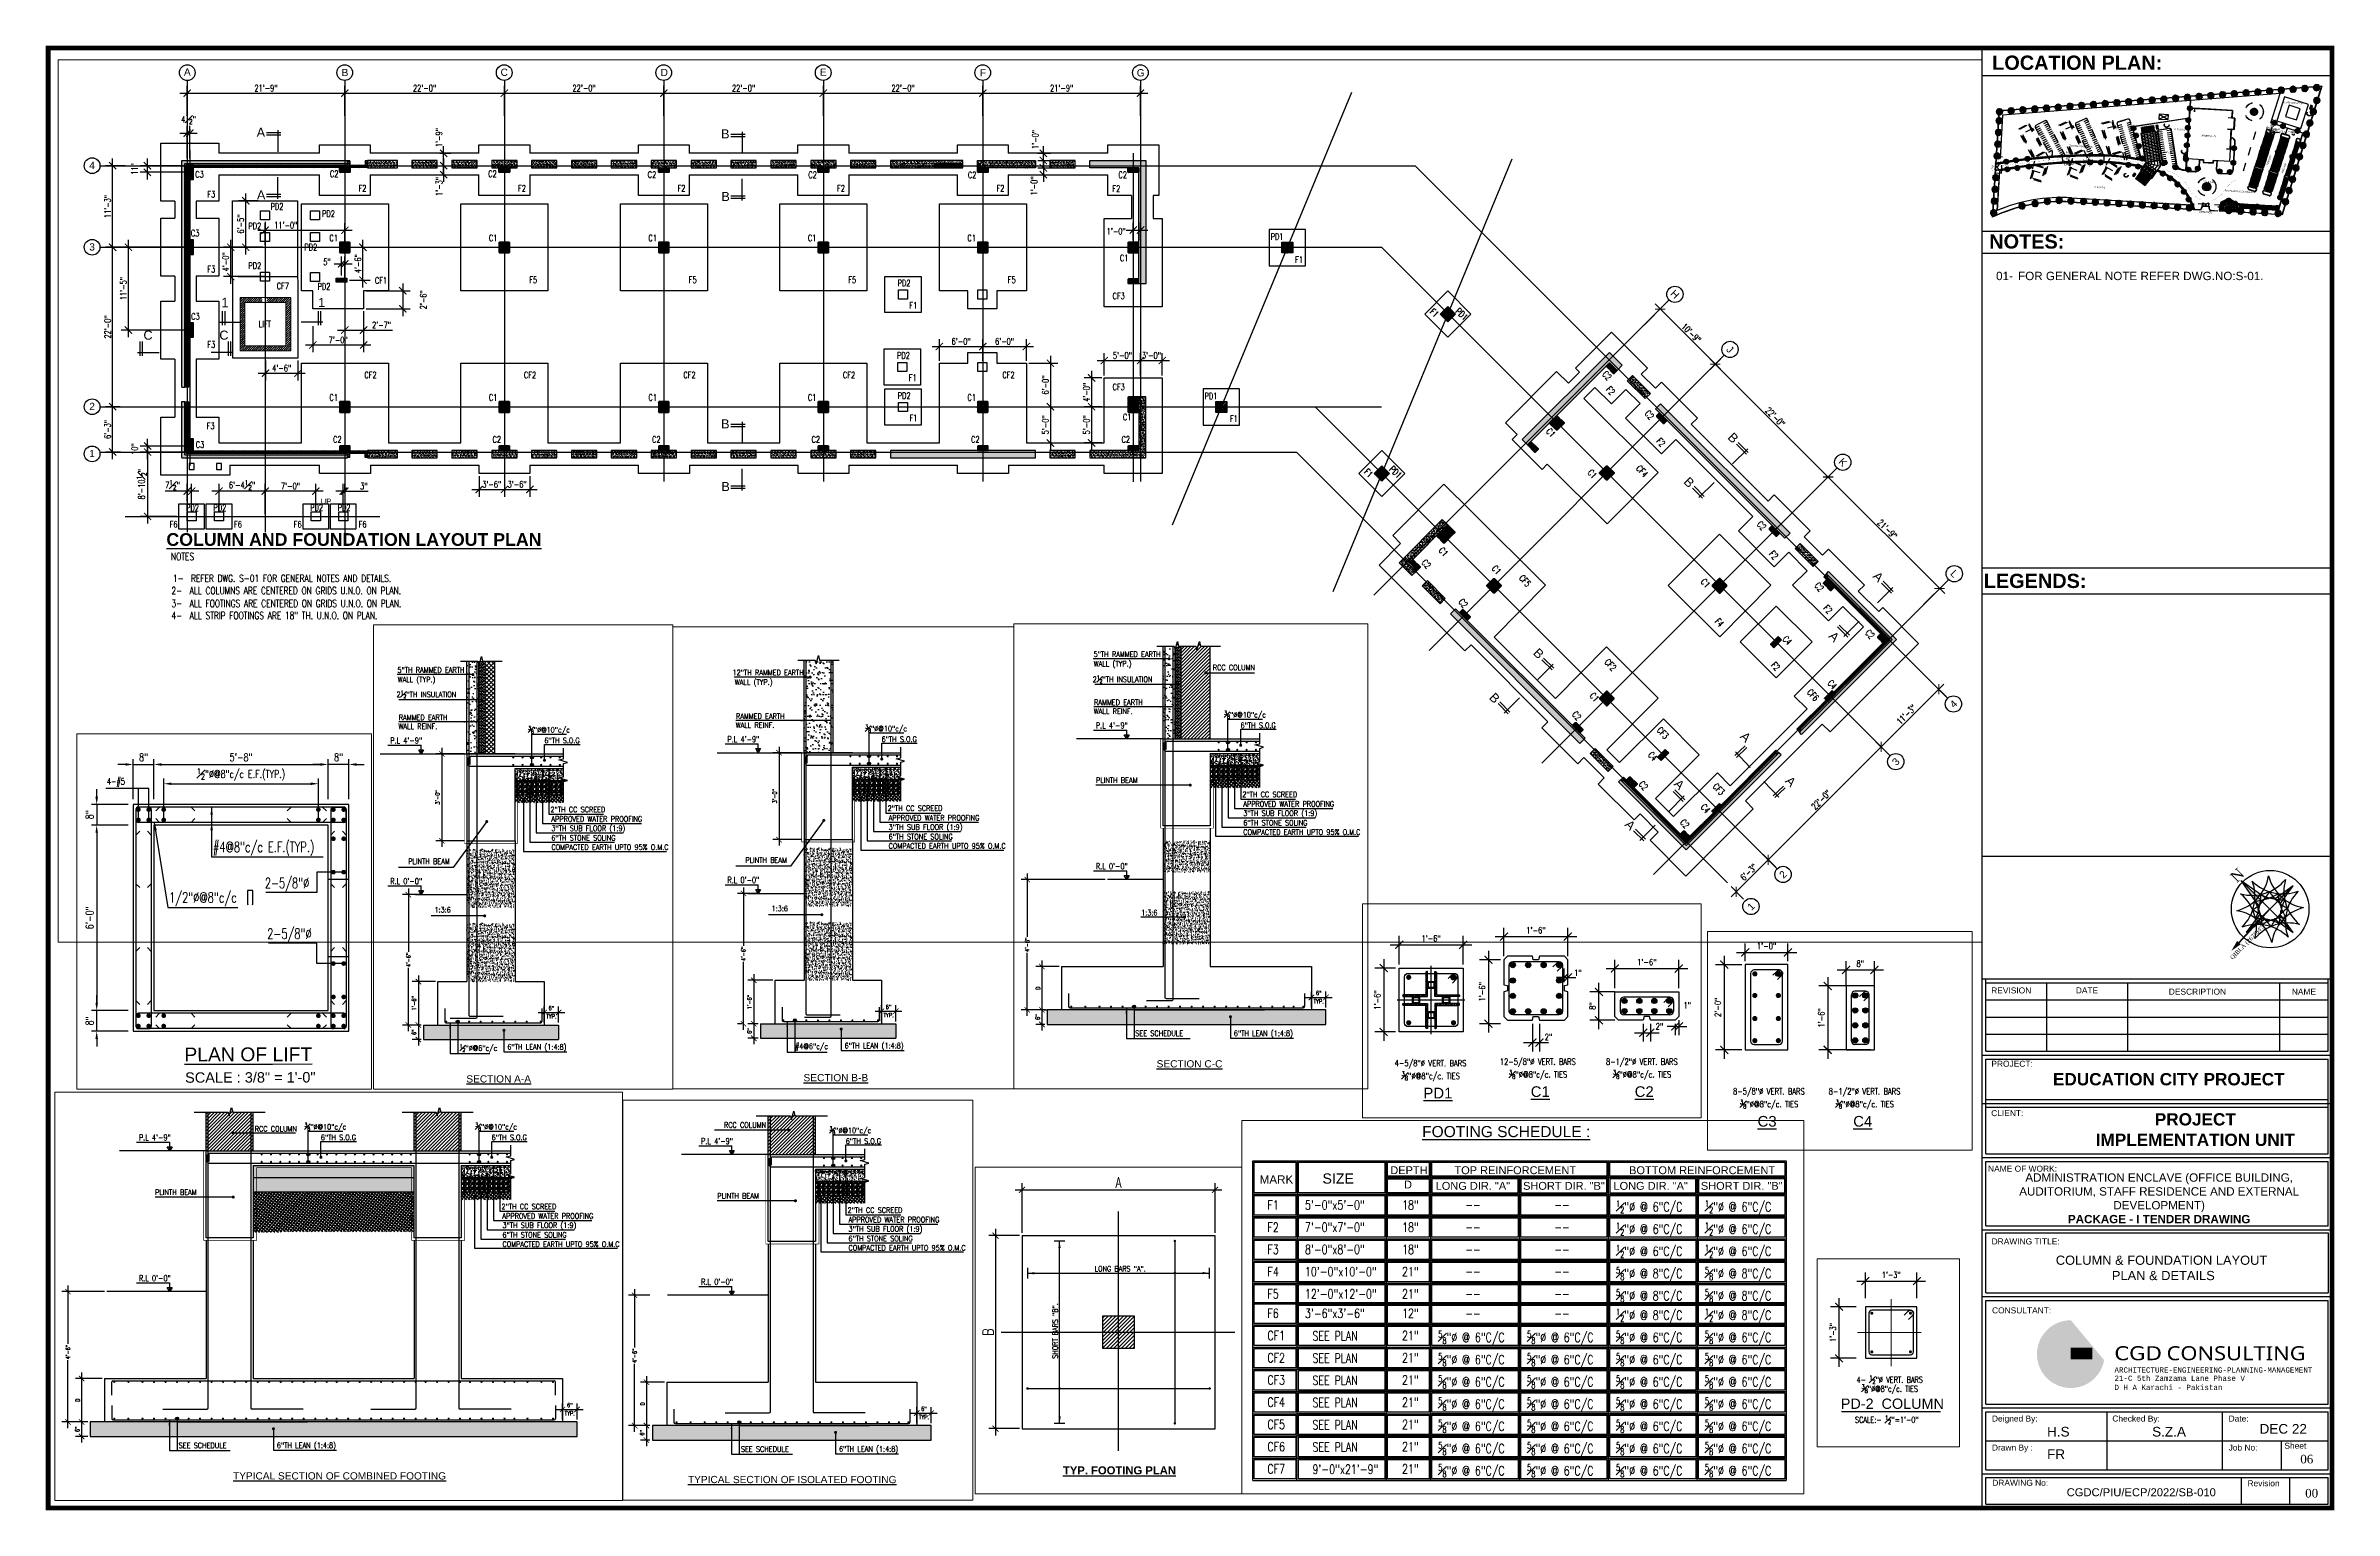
# Paper-space layout 'A-000' of a CAD drawing. Header units: inches. Extents: x 292.8 to 320.6, y -128.5 to -110.7.
# The model-space entities are those that its viewports show. They can reach past a viewport. Long polylines and large blocks are cut down to what shows.
import ezdxf
from ezdxf import colors
from ezdxf.entities.mleader import LeaderData, LeaderLine
from ezdxf.enums import TextEntityAlignment as Align
from ezdxf.math import Vec2, Vec3

# ---------------------------------------------------------------- set-up
doc = ezdxf.new("R2010")
doc.units = ezdxf.units.IN
doc.header["$LTSCALE"] = 30
doc.header["$MEASUREMENT"] = 0
for name, pattern in [('Amconstr', [9999, 9999, 0]), ('CENTER', [2, 1.25, -0.25, 0.25, -0.25]), ('CENTER2', [1.125, 0.75, -0.125, 0.125, -0.125]), ('DASHED', [0.75, 0.5, -0.25]), ('HIDDEN', [0.375, 0.25, -0.125]), ('HIDDEN2', [0.1875, 0.125, -0.0625])]:
    doc.linetypes.add(name, pattern=pattern)
for name, color, linetype in [('06--LINE-2', 2, 'Continuous'), ('06--LINE-3', 3, 'Continuous'), ('1_TEXT', 3, 'Continuous'), ('A-HATCH', 252, 'Continuous'), ('A-HATCH RCC', 8, 'Continuous'), ('A-HTCH-WALL-6', 175, 'Continuous'), ('A-TEXT-P', 242, 'Continuous'), ('A-TYP-H-TEXT', 2, 'Continuous'), ('A-WALL-BLWK', 33, 'Continuous'), ('A-WALL-RAMPED EARTH', 4, 'Continuous'), ('afaq', 6, 'Continuous'), ('AM_CL', 1, 'Amconstr'), ('AM_VIEWS', 1, 'Continuous'), ('CKS_PROPERTY LINE', 5, 'Continuous'), ('COL', 4, 'Continuous'), ('COLUMN', 6, 'Continuous'), ('DIM', 1, 'Continuous'), ('donuts', 6, 'Continuous'), ('FURN', 6, 'Continuous'), ('FURNITURE', 2, 'Continuous'), ('GC', 3, 'Continuous'), ('Grid line', 1, 'CENTER'), ('GT', 4, 'Continuous'), ('H', 7, 'Continuous'), ('HATCH', 253, 'Continuous'), ('HID', 3, 'HIDDEN'), ('L', 2, 'Continuous'), ('L3', 3, 'Continuous'), ('L5', 5, 'Continuous'), ('MS GATE', 1, 'Continuous'), ('N', 170, 'Continuous'), ('N--SANITARY-1', 31, 'Continuous'), ('N-DIM-Z', 126, 'Continuous'), ('NORTH DIR', 7, 'Continuous'), ('P', 7, 'Continuous'), ('PB', 3, 'Continuous'), ('Plot Boundary', 1, 'Continuous'), ('PLOT LINE', 3, 'Continuous'), ('road paver', 253, 'Continuous'), ('S-BEAM', 3, 'HIDDEN'), ('S-COLUMN', 4, 'Continuous'), ('S-DIM', 1, 'Continuous'), ('S-RBAR-GNRL', 6, 'Continuous'), ('S-TEXT-', 2, 'Continuous'), ('ST-STEEL', 6, 'Continuous'), ('Steel', 4, 'Continuous'), ('TEXT', 3, 'Continuous'), ('TITEL SHEET A2 -1$0$TITLE', 3, 'Continuous'), ('trees', 109, 'Continuous'), ('VILLA 200 TITLE SHEET$0$SHEET', 7, 'Continuous'), ('WALL', 7, 'Continuous'), ('WALL HATCH EXIST', 253, 'Continuous')]:
    doc.layers.add(name, color=color, linetype=linetype)
doc.layers.add('GD', color=1, linetype='Continuous', lineweight=9)
doc.layers.add('VILLA 200 TITLE SHEET$0$TEXT_R', color=1, linetype='Continuous', lineweight=25)
doc.styles.add('1-2', font='simplex.shx', dxfattribs={"width": 0.75, "height": 1.75})
doc.styles.add('1-8', font='simplex.shx', dxfattribs={"width": 0.75, "height": 7})
doc.styles.add('16 scale', font='arial.ttf')
doc.styles.add('1by8in-1F', font='arial.ttf', dxfattribs={"height": 6})
doc.styles.add('3-16', font='arial.ttf')
doc.styles.add('3-32', font='simplex.shx', dxfattribs={"width": 0.75, "height": 10.6666})
doc.styles.add('ARC_IMP 001 1_1', font='ARIALN.TTF', dxfattribs={"height": 0.078125})
doc.styles.add('ARIAL', font='arial.ttf')
doc.styles.add('dim', font='arial.ttf')
doc.styles.add('OUT', font='times.ttf')
doc.styles.add('rizwan', font='romans.shx', dxfattribs={"width": 0.75})
doc.styles.add('SECTION TX', font='romans.shx', dxfattribs={"width": 0.7})
doc.styles.get("Standard").update_dxf_attribs({"font": 'arial.ttf'})
doc.styles.add('TITEL SHEET A2 -1$0$Title Block A1$0$Arial', font='arial.ttf', dxfattribs={"height": 12})
doc.styles.add('VILLA 200 TITLE SHEET$0$ROMANC', font='times.ttf')
doc.styles.add('VILLA 200 TITLE SHEET$0$Standard', font='sanss___.ttf')
doc.styles.add('VILLA 200 TITLE SHEET$0$style8', font='times.ttf')
doc.dimstyles.new('1-2', dxfattribs={"dimtxt": 1.75, "dimasz": 2.25, "dimexe": 2.5, "dimexo": 1, "dimgap": 0.75, "dimtad": 1, "dimdec": 4, "dimzin": 3, "dimdsep": 46, "dimlunit": 4, "dimtxsty": '1-2', "dimblk": 'ARCHTICK', "dimcen": 0, "dimdle": 2.5, "dimclrd": 1, "dimclre": 1, "dimclrt": 2, "dimazin": 0, "dimtfac": 0.75, "dimtdec": 4, "dimtix": 1, "dimtmove": 2, "dimatfit": 3, "dimfxl": 0, "dimfrac": 1, "dimtolj": 1, "dimtzin": 1, "dimlwd": -1, "dimlwe": -1, "dimarcsym": 0})
doc.dimstyles.new('1-8', dxfattribs={"dimtxt": 10, "dimasz": 4, "dimexe": 2, "dimexo": 2, "dimgap": 1, "dimtad": 1, "dimdec": 4, "dimzin": 0, "dimdsep": 46, "dimlunit": 4, "dimtxsty": '3-16', "dimblk": 'ARCHTICK', "dimcen": 4, "dimclrd": 1, "dimclre": 8, "dimclrt": 2, "dimadec": 3, "dimazin": 0, "dimtfac": 1, "dimtdec": 4, "dimtofl": 0, "dimtmove": 2, "dimatfit": 3, "dimldrblk": 'AERO', "dimfxl": 0, "dimtolj": 1, "dimtzin": 0, "dimarcsym": 0})
doc.dimstyles.new('3-32', dxfattribs={"dimtxt": 10.666667, "dimasz": 12, "dimexe": 12, "dimexo": 4, "dimgap": 2, "dimtad": 1, "dimdec": 4, "dimzin": 3, "dimdsep": 46, "dimlunit": 4, "dimtxsty": '3-32', "dimblk": 'ARCHTICK', "dimcen": 0.046875, "dimdle": 12, "dimclrd": 1, "dimclre": 1, "dimclrt": 2, "dimadec": 0, "dimazin": 0, "dimtfac": 0.75, "dimtdec": 4, "dimtmove": 2, "dimatfit": 3, "dimldrblk": 'ARCHTICK', "dimfxl": 0, "dimfrac": 1, "dimtolj": 1, "dimtzin": 0, "dimlwd": -1, "dimlwe": -1, "dimarcsym": 0})
doc.dimstyles.new('STYLE-64', dxfattribs={"dimscale": 64, "dimtxt": 0.09375, "dimasz": 0.09375, "dimexe": 0.0625, "dimexo": 0.0625, "dimgap": 0.03125, "dimtad": 1, "dimzin": 3, "dimdsep": 46, "dimlunit": 4, "dimtxsty": 'rizwan', "dimcen": 0.125, "dimdle": 4, "dimclrd": 1, "dimclre": 1, "dimclrt": 2, "dimadec": 0, "dimazin": 0, "dimtfac": 0.5, "dimtix": 1, "dimtmove": 2, "dimatfit": 3, "dimfxl": 0, "dimfrac": 1, "dimtolj": 1, "dimtzin": 3, "dimarcsym": 0})
pattern_1 = [(45, (753.278, 901.9314), (-0.8980256, 0.8980256), []), (135, (753.278, 901.9314), (-0.8980256, -0.8980256), [])]
pattern_2 = [(30.5, (0, 3154.7396), (0.30151963, 3.36024233), [0, -2.66, 0, -2.975, 0, -2.84375]), (0.5, (0, 3154.7396), (3.67590676, 4.5245002), [0, -1.435, 0, -2.3975, 0, -0.91875]), (320.5, (-2.1365, 3155.002), (5.41033357, -0.65432772), [0, -0.875, 0, -3.15, 0, -4.1125]), (310.5, (-2.1365, 3155.002), (5.408692, 0.88336295), [0, -0.4375, 0, -2.065, 0, -2.3625])]
pattern_3 = [(50, (0, 3154.7396), (3.58630091, -0.31376067), [0.375, -4.125]), (355, (0, 3154.7396), (-0.69375667, 3.76096067), [0.3, -3.3]), (100.4514445, (0.299, 3154.7134), (2.89254423, 3.44719995), [0.31870096, -3.50571056]), (46.1842, (2e-16, 3155.7396), (5.33620665, -0.8275964), [0.5625, -6.1875]), (96.635635, (0.4447, 3155.6706), (4.67330973, 4.870593), [0.4780517, -5.2585688]), (351.184164, (2e-16, 3155.7396), (4.6733097, 4.870593), [0.45, -4.95]), (21, (0.5, 3155.4896), (2.98453526, -2.01309445), [0.375, -4.125]), (326, (0.5, 3155.4896), (1.21657666, 3.62575023), [0.3, -3.3]), (71.451445, (0.7487, 3155.3218), (4.20111188, 1.61265576), [0.31870095, -3.50571056]), (37.5, (0, 3154.7396), (0.060799277, 1.66446927), [0, -3.26, 0, -3.35, 0, -3.3125]), (7.5, (0, 3154.7396), (1.315347687, 1.97205856), [0, -1.91, 0, -3.185, 0, -1.2625]), (327.5, (-1.115, 3154.7396), (2.66911218, -0.11277436), [0, -1.25, 0, -3.9, 0, -5.175]), (317.5, (-1.615, 3154.7396), (2.91593085, 0.50052491), [0, -1.625, 0, -2.59, 0, -3.675])]
pattern_4 = [(0, (57120.9367, 11022.2412), (9e-16, 2.8125), []), (90, (57120.9367, 11022.2412), (-2.8125, 9e-16), [])]
pattern_5 = [(45, (0, 0), (-0.707106781, 0.707106781), [])]
pattern_6 = [(90, (0, 0), (-1, 6e-17), [])]
pattern_7 = [(50, (1748.616, -1510.6494), (2.15178055, -0.188256405), [0.225, -2.475]), (355, (1748.616, -1510.6494), (-0.416254, 2.2565764), [0.18, -1.98]), (100.4514445, (1748.7953, -1510.665), (1.73552654, 2.06831997), [0.19122058, -2.10342634]), (46.1842, (1748.616, -1510.0494), (3.20172399, -0.49655784), [0.3375, -3.7125]), (96.6356355, (1748.8828, -1510.0908), (2.80398584, 2.9223558), [0.28683103, -3.15514128]), (351.184164, (1748.616, -1510.0494), (2.80398584, 2.9223558), [0.27, -2.97]), (21, (1748.916, -1510.1994), (1.790721156, -1.20785667), [0.225, -2.475]), (326, (1748.916, -1510.1994), (0.729946, 2.175450135), [0.18, -1.98]), (71.4514447, (1749.0652, -1510.3), (2.52066713, 0.96759346), [0.19122057, -2.10342634]), (37.5, (1748.616, -1510.6494), (0.036479566, 0.998681561), [0, -1.956, 0, -2.01, 0, -1.9875]), (7.5, (1748.616, -1510.6494), (0.789208612, 1.183235136), [0, -1.146, 0, -1.911, 0, -0.7575]), (327.5, (1747.947, -1510.6494), (1.601467309, -0.067664615), [0, -0.75, 0, -2.34, 0, -3.105]), (317.5, (1747.647, -1510.6494), (1.749558508, 0.300314947), [0, -0.975, 0, -1.554, 0, -2.205])]
pattern_8 = [(50, (1373.9332, -1510.6494), (2.15178055, -0.188256405), [0.225, -2.475]), (355, (1373.9332, -1510.6494), (-0.416254, 2.2565764), [0.18, -1.98]), (100.4514445, (1374.1125, -1510.665), (1.73552654, 2.06831997), [0.19122058, -2.10342634]), (46.1842, (1373.9332, -1510.0494), (3.20172399, -0.49655784), [0.3375, -3.7125]), (96.6356355, (1374.2, -1510.0908), (2.80398584, 2.9223558), [0.28683103, -3.15514128]), (351.184164, (1373.9332, -1510.0494), (2.80398584, 2.9223558), [0.27, -2.97]), (21, (1374.2332, -1510.1994), (1.790721156, -1.20785667), [0.225, -2.475]), (326, (1374.2332, -1510.1994), (0.729946, 2.175450135), [0.18, -1.98]), (71.4514447, (1374.3824, -1510.3), (2.52066713, 0.96759346), [0.19122057, -2.10342634]), (37.5, (1373.9332, -1510.6494), (0.036479566, 0.998681561), [0, -1.956, 0, -2.01, 0, -1.9875]), (7.5, (1373.9332, -1510.6494), (0.789208612, 1.183235136), [0, -1.146, 0, -1.911, 0, -0.7575]), (327.5, (1373.2642, -1510.6494), (1.601467309, -0.067664615), [0, -0.75, 0, -2.34, 0, -3.105]), (317.5, (1372.9642, -1510.6494), (1.749558508, 0.300314947), [0, -0.975, 0, -1.554, 0, -2.205])]
pattern_9 = [(50, (1589.4074, -1510.6494), (2.15178055, -0.188256405), [0.225, -2.475]), (355, (1589.4074, -1510.6494), (-0.416254, 2.2565764), [0.18, -1.98]), (100.4514445, (1589.5867, -1510.665), (1.73552654, 2.06831997), [0.19122058, -2.10342634]), (46.1842, (1589.4074, -1510.0494), (3.20172399, -0.49655784), [0.3375, -3.7125]), (96.6356355, (1589.6742, -1510.0908), (2.80398584, 2.9223558), [0.28683103, -3.15514128]), (351.184164, (1589.4074, -1510.0494), (2.80398584, 2.9223558), [0.27, -2.97]), (21, (1589.7074, -1510.1994), (1.790721156, -1.20785667), [0.225, -2.475]), (326, (1589.7074, -1510.1994), (0.729946, 2.175450135), [0.18, -1.98]), (71.4514447, (1589.8566, -1510.3), (2.52066713, 0.96759346), [0.19122057, -2.10342634]), (37.5, (1589.4074, -1510.6494), (0.036479566, 0.998681561), [0, -1.956, 0, -2.01, 0, -1.9875]), (7.5, (1589.4074, -1510.6494), (0.789208612, 1.183235136), [0, -1.146, 0, -1.911, 0, -0.7575]), (327.5, (1588.7384, -1510.6494), (1.601467309, -0.067664615), [0, -0.75, 0, -2.34, 0, -3.105]), (317.5, (1588.4384, -1510.6494), (1.749558508, 0.300314947), [0, -0.975, 0, -1.554, 0, -2.205])]
pattern_10 = [(50, (1966.6827, -1510.6494), (2.15178055, -0.188256405), [0.225, -2.475]), (355, (1966.6827, -1510.6494), (-0.416254, 2.2565764), [0.18, -1.98]), (100.4514445, (1966.862, -1510.665), (1.73552654, 2.06831997), [0.19122058, -2.10342634]), (46.1842, (1966.6827, -1510.0494), (3.20172399, -0.49655784), [0.3375, -3.7125]), (96.6356355, (1966.9495, -1510.0908), (2.80398584, 2.9223558), [0.28683103, -3.15514128]), (351.184164, (1966.6827, -1510.0494), (2.80398584, 2.9223558), [0.27, -2.97]), (21, (1966.9827, -1510.1994), (1.790721156, -1.20785667), [0.225, -2.475]), (326, (1966.9827, -1510.1994), (0.729946, 2.175450135), [0.18, -1.98]), (71.4514447, (1967.132, -1510.3), (2.52066713, 0.96759346), [0.19122057, -2.10342634]), (37.5, (1966.6827, -1510.6494), (0.036479566, 0.998681561), [0, -1.956, 0, -2.01, 0, -1.9875]), (7.5, (1966.6827, -1510.6494), (0.789208612, 1.183235136), [0, -1.146, 0, -1.911, 0, -0.7575]), (327.5, (1966.0137, -1510.6494), (1.601467309, -0.067664615), [0, -0.75, 0, -2.34, 0, -3.105]), (317.5, (1965.7137, -1510.6494), (1.749558508, 0.300314947), [0, -0.975, 0, -1.554, 0, -2.205])]
pattern_11 = [(50, (2182.8283, -1510.6494), (2.15178055, -0.188256405), [0.225, -2.475]), (355, (2182.8283, -1510.6494), (-0.416254, 2.2565764), [0.18, -1.98]), (100.4514445, (2183.0076, -1510.665), (1.73552654, 2.06831997), [0.19122058, -2.10342634]), (46.1842, (2182.8283, -1510.0494), (3.20172399, -0.49655784), [0.3375, -3.7125]), (96.6356355, (2183.095, -1510.0908), (2.80398584, 2.9223558), [0.28683103, -3.15514128]), (351.184164, (2182.8283, -1510.0494), (2.80398584, 2.9223558), [0.27, -2.97]), (21, (2183.1283, -1510.1994), (1.790721156, -1.20785667), [0.225, -2.475]), (326, (2183.1283, -1510.1994), (0.729946, 2.175450135), [0.18, -1.98]), (71.4514447, (2183.2775, -1510.3), (2.52066713, 0.96759346), [0.19122057, -2.10342634]), (37.5, (2182.8283, -1510.6494), (0.036479566, 0.998681561), [0, -1.956, 0, -2.01, 0, -1.9875]), (7.5, (2182.8283, -1510.6494), (0.789208612, 1.183235136), [0, -1.146, 0, -1.911, 0, -0.7575]), (327.5, (2182.1593, -1510.6494), (1.601467309, -0.067664615), [0, -0.75, 0, -2.34, 0, -3.105]), (317.5, (2181.8593, -1510.6494), (1.749558508, 0.300314947), [0, -0.975, 0, -1.554, 0, -2.205])]
pattern_12 = [(50, (2269.0096, -1510.6494), (2.15178055, -0.188256405), [0.225, -2.475]), (355, (2269.0096, -1510.6494), (-0.416254, 2.2565764), [0.18, -1.98]), (100.4514445, (2269.189, -1510.665), (1.73552654, 2.06831997), [0.19122058, -2.10342634]), (46.1842, (2269.0096, -1510.0494), (3.20172399, -0.49655784), [0.3375, -3.7125]), (96.6356355, (2269.2764, -1510.0908), (2.80398584, 2.9223558), [0.28683103, -3.15514128]), (351.184164, (2269.0096, -1510.0494), (2.80398584, 2.9223558), [0.27, -2.97]), (21, (2269.3096, -1510.1994), (1.790721156, -1.20785667), [0.225, -2.475]), (326, (2269.3096, -1510.1994), (0.729946, 2.175450135), [0.18, -1.98]), (71.4514447, (2269.4588, -1510.3), (2.52066713, 0.96759346), [0.19122057, -2.10342634]), (37.5, (2269.0096, -1510.6494), (0.036479566, 0.998681561), [0, -1.956, 0, -2.01, 0, -1.9875]), (7.5, (2269.0096, -1510.6494), (0.789208612, 1.183235136), [0, -1.146, 0, -1.911, 0, -0.7575]), (327.5, (2268.3406, -1510.6494), (1.601467309, -0.067664615), [0, -0.75, 0, -2.34, 0, -3.105]), (317.5, (2268.0406, -1510.6494), (1.749558508, 0.300314947), [0, -0.975, 0, -1.554, 0, -2.205])]

psp = doc.layouts.new('A-000')

# ---------------------------------------------------------------- texts
at = {"layer": 'TITEL SHEET A2 -1$0$TITLE', "color": 2, "style": 'TITEL SHEET A2 -1$0$Title Block A1$0$Arial'}
for s, height, p in [('01- ', 0.1013, (316.492, -113.538)), ('FOR GENERAL NOTE REFER DWG.NO:S-01.', 0.10125, (316.759, -113.538))]:
    psp.add_text(s, height=height, dxfattribs=at).set_placement(p)
at = {"layer": 'VILLA 200 TITLE SHEET$0$TEXT_R', "char_height": 0.08378, "width": 4.55725, "attachment_point": 5, "style": 'VILLA 200 TITLE SHEET$0$style8'}
for s, insert in [('{\\fArial|b0|i0|c0|p34;\\H1.3333x;COLUMN & FOUNDATION LAYOUT}', (318.5, -125.432)), ('{\\fArial|b0|i0|c0|p34;\\H1.3333x; PLAN & DETAILS}', (318.5, -125.618))]:
    psp.add_mtext(s, dxfattribs=dict(at, insert=insert))

msp = doc.modelspace()

# ---------------------------------------------------------------- texts
at = {"layer": 'A-TEXT-P', "color": 4, "style": 'ARIAL'}
for s, height, p in [('A', 15, (54754.68405985, 12185.98440116)), ('B', 15, (55523.43435617, 12183.37443705)), ('A', 15, (54755.12618934, 12082.32863598)), ('B', 15, (55523.87648566, 12079.71867187)), ('1', 16, (54696.04479004, 11903.57251293)), ('1', 15, (54856.36673269, 11904.334103)), ('C', 15, (54567.32629864, 11850.27545554)), ('C', 15, (54692.96593686, 11850.27545554)), ('B', 15, (55523.43435617, 11703.37443705)), ('B', 15, (55523.87648566, 11599.71867187)), ('%%UFOOTING SCHEDULE :', 3, (52880.92226069, 9644.81131395)), ('MARK', 2.25, (52837.04823333, 9632.26118857)), ('SIZE', 2.75, (52854.00155228, 9632.26118857)), ('DEPTH', 2.125, (52872.33002116, 9634.81943109)), ('D', 2.125, (52876.04014205, 9630.9510325)), ('LONG DIR. "A"', 2.125, (52884.57739855, 9630.59421106)), ('TOP REINFORCEMENT', 2.125, (52889.65853858, 9634.81943109)), ('SHORT DIR. "B"', 2.125, (52908.17671521, 9630.59421106)), ('LONG DIR. "A"', 2.125, (52932.57739855, 9630.59421106)), ('BOTTOM REINFORCEMENT', 2.125, (52936.79860458, 9634.81943109)), ('SHORT DIR. "B"', 2.125, (52956.17671521, 9630.59421106))]:
    msp.add_text(s, height=height, dxfattribs=at).set_placement(p)
for s, p in [('B', (57188.36716273, 11687.38495546)), ('B', (57115.38410102, 11613.77662823)), ('A', (57428.48365558, 11457.45438243)), ('A', (57355.50059388, 11358.42245961)), ('B', (56866.42695292, 11330.50265533)), ('B', (56793.44389121, 11256.8943281)), ('A', (57208.90125174, 11192.25488363)), ('A', (57283.56815758, 11118.66291707)), ('A', (57099.09607614, 11113.65991216)), ('A', (57017.89308241, 11046.48671654))]:
    msp.add_text(s, height=15, rotation=315.0000000001, dxfattribs=at).set_placement(p)
at = {"layer": 'A-TEXT-P', "style": '1by8in-1F'}
msp.add_text('UP', height=9, dxfattribs=at).set_placement((54869.464365, 11582.71727113), align=Align.MIDDLE_CENTER)
at = {"layer": 'A-TEXT-P', "color": 4, "attachment_point": 1}
for s, insert, char_height, style in [('{\\fArial|b1|i0|c0|p34;\\LCOLUMN AND FOUNDATION LAYOUT PLAN}', (54605.3032945, 11529.99910331), 21, 'ARIAL'), ('{\\fArial|b1|i0|c0|p34;\\LTYP. FOOTING PLAN}', (55184.5458728, 9006.28171268), 3, '16 scale')]:
    msp.add_mtext_dynamic_manual_height_columns(s, width=863.7811566335, gutter_width=30, heights=[0], dxfattribs=dict(at, insert=insert, char_height=char_height, style=style))
at = {"layer": 'A-TEXT-P', "color": 2, "attachment_point": 1, "style": '3-32'}
for s, width, insert, char_height in [('\\A1;NOTES ', 427.8775523931, (54613.00495508, 11497.36319146), 12), ('\\A1;1-  REFER DWG. S-01 FOR GENERAL NOTES AND DETAILS.', 498.6244988919, (54616.03994661, 11461.21506176), 12), ('\\A1;2-  ALL COLUMNS ARE CENTERED ON GRIDS U.N.O. ON PLAN. ', 498.6244988919, (54613.74342845, 11440.88666586), 12), ('\\A1;3-  ALL FOOTINGS ARE CENTERED ON GRIDS U.N.O. ON PLAN. ', 498.6244988919, (54613.74342845, 11419.61556806), 12), ('\\A1;4-  ALL STRIP FOOTINGS ARE 18" TH. U.N.O. ON PLAN.', 498.6244988919, (54613.74342845, 11399.6882819), 12), ('\\A1;F1', 427.8775523931, (52839.16269705, 9627.74111158), 2.5), ('\\A1;5\'-0"x5\'-0"', 427.8775523931, (52849.27230767, 9627.74111158), 2.5), ('\\A1;18"', 427.8775523931, (52875.51277362, 9627.74111158), 2.5), ('\\A1;--', 427.8775523931, (52892.5914739, 9627.74111158), 2.5), ('\\A1;--', 427.8775523931, (52916.5914739, 9627.74111158), 2.5), ('\\A1;{\\H0.7x;\\S1#2;}"%%C @ 6"C/C', 427.8775523931, (52933.27230767, 9627.74111158), 2.5), ('\\A1;{\\H0.7x;\\S1#2;\\H1.4286x;"%%C @ 6"C/C}', 427.8775523931, (52957.27230767, 9627.74111158), 2.5), ('\\A1;F2', 427.8775523931, (52839.16269705, 9621.74111158), 2.5), ('\\A1;7\'-0"x7\'-0"', 427.8775523931, (52849.27230767, 9621.74111158), 2.5), ('\\A1;18"', 427.8775523931, (52875.51277362, 9621.74111158), 2.5), ('\\A1;--', 427.8775523931, (52892.5914739, 9621.74111158), 2.5), ('\\A1;--', 427.8775523931, (52916.5914739, 9621.74111158), 2.5), ('\\A1;{\\H0.7x;\\S1#2;\\H1.4286x;"%%C @ 6"C/C}', 427.8775523931, (52933.27230767, 9621.74111158), 2.5), ('\\A1;{\\H0.7x;\\S1#2;\\H1.4286x;"%%C @ 6"C/C}', 427.8775523931, (52957.27230767, 9621.74111158), 2.5), ('\\A1;F3', 427.8775523931, (52839.16269705, 9615.74111158), 2.5), ('\\A1;8\'-0"x8\'-0"', 427.8775523931, (52849.27230767, 9615.74111158), 2.5), ('\\A1;18"', 427.8775523931, (52875.51277362, 9615.74111158), 2.5), ('\\A1;--', 427.8775523931, (52892.5914739, 9615.74111158), 2.5), ('\\A1;--', 427.8775523931, (52916.5914739, 9615.74111158), 2.5), ('\\A1;{\\H0.7x;\\S1#2;\\H1.4286x;"%%C @ 6"C/C}', 427.8775523931, (52933.27230767, 9615.74111158), 2.5), ('\\A1;{\\H0.7x;\\S1#2;\\H1.4286x;"%%C @ 6"C/C}', 427.8775523931, (52957.27230767, 9615.74111158), 2.5), ('\\A1;F4', 427.8775523931, (52839.16269705, 9609.74111158), 2.5), ('\\A1;10\'-0"x10\'-0"', 427.8775523931, (52849.27230767, 9609.74111158), 2.5), ('\\A1;21"', 427.8775523931, (52875.51277362, 9609.74111158), 2.5), ('\\A1;--', 427.8775523931, (52892.5914739, 9609.74111158), 2.5), ('\\A1;--', 427.8775523931, (52916.5914739, 9609.74111158), 2.5), ('\\A1;{\\H0.7x;\\S5#8;\\H1.4286x;"%%C @ 8"C/C}', 427.8775523931, (52933.27230767, 9609.74111158), 2.5), ('\\A1;{\\H0.7x;\\S5#8;\\H1.4286x;"%%C @ 8"C/C}', 427.8775523931, (52957.27230767, 9609.74111158), 2.5), ('\\A1;F5', 427.8775523931, (52839.16269705, 9603.74111158), 2.5), ('\\A1;12\'-0"x12\'-0"', 427.8775523931, (52849.27230767, 9603.74111158), 2.5), ('\\A1;21"', 427.8775523931, (52875.51277362, 9603.74111158), 2.5), ('\\A1;--', 427.8775523931, (52892.5914739, 9603.74111158), 2.5), ('\\A1;--', 427.8775523931, (52916.5914739, 9603.74111158), 2.5), ('\\A1;{\\H0.7x;\\S5#8;\\H1.4286x;"%%C @ 8"C/C}', 427.8775523931, (52933.27230767, 9603.74111158), 2.5), ('\\A1;{\\H0.7x;\\S5#8;\\H1.4286x;"%%C @ 8"C/C}', 427.8775523931, (52957.27230767, 9603.74111158), 2.5), ('\\A1;F6', 427.8775523931, (52839.16269705, 9598.49111158), 2.5), ('\\A1;3\'-6"x3\'-6"', 427.8775523931, (52849.27230767, 9598.49111158), 2.5), ('\\A1;12"', 427.8775523931, (52875.51277362, 9598.49111158), 2.5), ('\\A1;--', 427.8775523931, (52892.5914739, 9598.49111158), 2.5), ('\\A1;--', 427.8775523931, (52916.5914739, 9598.49111158), 2.5), ('\\A1;{\\H0.7x;\\S1#2;\\H1.4286x;"%%C @ 8"C/C}', 427.8775523931, (52933.27230767, 9598.49111158), 2.5), ('\\A1;{\\H0.7x;\\S1#2;\\H1.4286x;"%%C @ 8"C/C}', 427.8775523931, (52957.27230767, 9598.49111158), 2.5), ('\\A1;CF1', 427.8775523931, (52839.16269705, 9592.49111158), 2.5), ('\\A1;SEE PLAN', 427.8775523931, (52851.31666348, 9592.39822439), 2.5), ('\\A1;21"', 427.8775523931, (52875.51277362, 9592.49111158), 2.5), ('\\A1;{\\H0.7x;\\S5#8;}"%%C @ 6"C/C', 427.8775523931, (52885.27230767, 9592.49111158), 2.5), ('\\A1;{\\H0.7x;\\S5#8;\\H1.4286x;"%%C @ 6"C/C}', 427.8775523931, (52909.27230767, 9592.49111158), 2.5), ('\\A1;{\\H0.7x;\\S5#8;\\H1.4286x;"%%C @ 6"C/C}', 427.8775523931, (52933.27230767, 9592.49111158), 2.5), ('\\A1;{\\H0.7x;\\S5#8;\\H1.4286x;"%%C @ 6"C/C}', 427.8775523931, (52957.27230767, 9592.49111158), 2.5), ('\\A1;CF2', 427.8775523931, (52839.16269705, 9586.49111158), 2.5), ('\\A1;SEE PLAN', 427.8775523931, (52851.31666348, 9586.39822439), 2.5), ('\\A1;21"', 427.8775523931, (52875.51277362, 9586.49111158), 2.5), ('\\A1;{\\H0.7x;\\S5#8;\\H1.4286x;"%%C @ 6"C/C}', 427.8775523931, (52885.27230767, 9586.49111158), 2.5), ('\\A1;{\\H0.7x;\\S5#8;\\H1.4286x;"%%C @ 6"C/C}', 427.8775523931, (52909.27230767, 9586.49111158), 2.5), ('\\A1;{\\H0.7x;\\S5#8;\\H1.4286x;"%%C @ 6"C/C}', 427.8775523931, (52933.27230767, 9586.49111158), 2.5), ('\\A1;{\\H0.7x;\\S5#8;\\H1.4286x;"%%C @ 6"C/C}', 427.8775523931, (52957.27230767, 9586.49111158), 2.5), ('\\A1;CF3', 427.8775523931, (52839.16269705, 9580.49111158), 2.5), ('\\A1;SEE PLAN', 427.8775523931, (52851.31666348, 9580.39822439), 2.5), ('\\A1;21"', 427.8775523931, (52875.51277362, 9580.49111158), 2.5), ('\\A1;{\\H0.7x;\\S5#8;\\H1.4286x;"%%C @ 6"C/C}', 427.8775523931, (52885.27230767, 9580.49111158), 2.5), ('\\A1;{\\H0.7x;\\S5#8;\\H1.4286x;"%%C @ 6"C/C}', 427.8775523931, (52909.27230767, 9580.49111158), 2.5), ('\\A1;{\\H0.7x;\\S5#8;\\H1.4286x;"%%C @ 6"C/C}', 427.8775523931, (52933.27230767, 9580.49111158), 2.5), ('\\A1;{\\H0.7x;\\S5#8;\\H1.4286x;"%%C @ 6"C/C}', 427.8775523931, (52957.27230767, 9580.49111158), 2.5), ('\\A1;CF4', 427.8775523931, (52839.16269705, 9574.49111158), 2.5), ('\\A1;SEE PLAN', 427.8775523931, (52851.31666348, 9574.39822439), 2.5), ('\\A1;21"', 427.8775523931, (52875.51277362, 9574.49111158), 2.5), ('\\A1;{\\H0.7x;\\S5#8;\\H1.4286x;"%%C @ 6"C/C}', 427.8775523931, (52885.27230767, 9574.49111158), 2.5), ('\\A1;{\\H0.7x;\\S5#8;\\H1.4286x;"%%C @ 6"C/C}', 427.8775523931, (52909.27230767, 9574.49111158), 2.5), ('\\A1;{\\H0.7x;\\S5#8;\\H1.4286x;"%%C @ 6"C/C}', 427.8775523931, (52933.27230767, 9574.49111158), 2.5), ('\\A1;{\\H0.7x;\\S5#8;\\H1.4286x;"%%C @ 6"C/C}', 427.8775523931, (52957.27230767, 9574.49111158), 2.5), ('\\A1;CF5', 427.8775523931, (52839.16269705, 9568.49111158), 2.5), ('\\A1;SEE PLAN', 427.8775523931, (52851.31666348, 9568.39822439), 2.5), ('\\A1;21"', 427.8775523931, (52875.51277362, 9568.49111158), 2.5), ('\\A1;{\\H0.7x;\\S5#8;\\H1.4286x;"%%C @ 6"C/C}', 427.8775523931, (52885.27230767, 9568.49111158), 2.5), ('\\A1;{\\H0.7x;\\S5#8;\\H1.4286x;"%%C @ 6"C/C}', 427.8775523931, (52909.27230767, 9568.49111158), 2.5), ('\\A1;{\\H0.7x;\\S5#8;\\H1.4286x;"%%C @ 6"C/C}', 427.8775523931, (52933.27230767, 9568.49111158), 2.5), ('\\A1;{\\H0.7x;\\S5#8;\\H1.4286x;"%%C @ 6"C/C}', 427.8775523931, (52957.27230767, 9568.49111158), 2.5), ('\\A1;CF6', 427.8775523931, (52839.16269705, 9562.49111158), 2.5), ('\\A1;SEE PLAN', 427.8775523931, (52851.31666348, 9562.39822439), 2.5), ('\\A1;21"', 427.8775523931, (52875.51277362, 9562.49111158), 2.5), ('\\A1;{\\H0.7x;\\S5#8;\\H1.4286x;"%%C @ 6"C/C}', 427.8775523931, (52885.27230767, 9562.49111158), 2.5), ('\\A1;{\\H0.7x;\\S5#8;\\H1.4286x;"%%C @ 6"C/C}', 427.8775523931, (52909.27230767, 9562.49111158), 2.5), ('\\A1;{\\H0.7x;\\S5#8;\\H1.4286x;"%%C @ 6"C/C}', 427.8775523931, (52933.27230767, 9562.49111158), 2.5), ('\\A1;{\\H0.7x;\\S5#8;\\H1.4286x;"%%C @ 6"C/C}', 427.8775523931, (52957.27230767, 9562.49111158), 2.5), ('\\A1;CF7', 427.8775523931, (52839.16269705, 9556.49111158), 2.5), ('\\A1;9\'-0"x21\'-9"', 427.8775523931, (52851.31666348, 9556.39822439), 2.5), ('\\A1;21"', 427.8775523931, (52875.51277362, 9556.49111158), 2.5), ('\\A1;{\\H0.7x;\\S5#8;\\H1.4286x;"%%C @ 6"C/C}', 427.8775523931, (52885.27230767, 9556.49111158), 2.5), ('\\A1;{\\H0.7x;\\S5#8;\\H1.4286x;"%%C @ 6"C/C}', 427.8775523931, (52909.27230767, 9556.49111158), 2.5), ('\\A1;{\\H0.7x;\\S5#8;\\H1.4286x;"%%C @ 6"C/C}', 427.8775523931, (52933.27230767, 9556.49111158), 2.5), ('\\A1;{\\H0.7x;\\S5#8;\\H1.4286x;"%%C @ 6"C/C}', 427.8775523931, (52957.27230767, 9556.49111158), 2.5)]:
    msp.add_mtext_dynamic_manual_height_columns(s, width=width, gutter_width=30, heights=[0], dxfattribs=dict(at, insert=insert, char_height=char_height))
at = {"layer": 'A-TEXT-P', "color": 4, "char_height": 3, "width": 863.7811566335, "attachment_point": 1, "style": '16 scale'}
for s, insert in [('\\A1;PD-2  COLUMN  ', (53509.37461597, 10392.98121112)), ('\\A1;{\\LPD1 }', (54596.10595294, 9108.30144293)), ('\\A1;{\\LC1 }', (54626.33122413, 9108.71218416)), ('\\A1;{\\LC2 }', (54655.612296, 9108.71218416)), ('\\A1;{\\LC3  }', (54596.10595294, 9045.44961354)), ('\\A1;{\\LC4}', (54623.04608703, 9045.44961354))]:
    msp.add_mtext(s, dxfattribs=dict(at, insert=insert))
at = {"layer": 'A-TYP-H-TEXT', "color": 3, "style": 'ARIAL'}
msp.add_text('SCALE : 3/8" = 1\'-0"', height=4.0341796875, rotation=0.1150251648, dxfattribs=at).set_placement((53919.1813632, 10169.25193164))
at = {"layer": 'A-TYP-H-TEXT', "color": 3, "insert": (53918.87856852, 10182.90949127), "char_height": 5.37890625, "width": 73.0361847417, "attachment_point": 1, "rotation": 0.1150251649, "style": 'ARIAL'}
msp.add_mtext('{\\LPLAN OF LIFT}', dxfattribs=at)
at = {"layer": 'DIM', "color": 2, "style": 'SECTION TX', "width": 0.7}
for s, p in [('#4@8"c/c E.F.(TYP.)', (53929.97337047, 10258.81984591)), ('1/2"%%C@8"c/c', (53912.96574528, 10239.18461652)), ('2-5/8"%%C', (53950.14271377, 10244.77754224)), ('2-5/8"%%C', (53951.05813531, 10225.11304865))]:
    msp.add_text(s, height=4, dxfattribs=at).set_placement(p)
at = {"layer": 'GT', "color": 4, "style": 'dim'}
for s, p in [('A', (54639.91460021, 12293.35617878)), ('B', (54900.8819455, 12292.42192574)), ('C', (55164.4900652, 12292.85301359)), ('D', (55429.40182871, 12292.51844022)), ('E', (55692.4900652, 12292.99186434)), ('F', (55956.84509212, 12291.97493003)), ('G', (56217.84509212, 12291.97493003)), ('4', (54482.29217567, 12138.780468)), ('3', (54482.29217567, 12003.780468)), ('2', (54482.29217567, 11739.780468)), ('1', (54482.29217567, 11661.780468))]:
    msp.add_text(s, height=12, dxfattribs=at).set_placement(p, align=Align.MIDDLE_CENTER)
for s, rotation, p in [('H', 315.0000000001, (57102.1283915, 11925.29312084)), ('J', 315.0000000001, (57193.34516627, 11834.07634607)), ('K', 315.0000000001, (57380.02135651, 11647.40015584)), ('L', 315.0000000001, (57564.5762264, 11462.84528595)), ('4', 45, (57563.23194176, 11247.2476466)), ('3', 45, (57467.7725263, 11151.78823114)), ('2', 45, (57281.09633606, 10965.11204091)), ('1', 45, (57228.06332747, 10912.07903232))]:
    msp.add_text(s, height=12, rotation=rotation, dxfattribs=at).set_placement(p, align=Align.MIDDLE_CENTER)
at = {"layer": 'L', "color": 2, "style": '1-8', "width": 0.75}
for s, p in [('APPROVED WATER PROOFING', (55615.47435781, 9238.90530179)), ('3"TH SUB FLOOR (1:9)', (55615.47435781, 9235.06788333)), ('APPROVED WATER PROOFING', (55830.94853406, 9238.90530179)), ('3"TH SUB FLOOR (1:9)', (55830.94853406, 9235.06788333)), ('APPROVED WATER PROOFING', (55988.39152299, 9238.90530179)), ('3"TH SUB FLOOR (1:9)', (55988.39152299, 9235.06788333)), ('APPROVED WATER PROOFING', (56206.45827521, 9238.90530179)), ('3"TH SUB FLOOR (1:9)', (56206.45827521, 9235.06788333)), ('APPROVED WATER PROOFING', (56512.1525479, 9238.90530179)), ('3"TH SUB FLOOR (1:9)', (56512.1525479, 9235.06788333)), ('6"TH STONE SOLING', (55615.47435781, 9231.08525493)), ('6"TH STONE SOLING', (55830.94853406, 9231.08525493)), ('6"TH STONE SOLING', (55988.39152299, 9231.08525493)), ('6"TH STONE SOLING', (56206.45827521, 9231.08525493)), ('6"TH STONE SOLING', (56512.1525479, 9231.08525493)), ('COMPACTED EARTH UPTO 95%%% O.M.C', (55615.47435781, 9227.24783648)), ('COMPACTED EARTH UPTO 95%%% O.M.C', (55830.94853406, 9227.24783648)), ('COMPACTED EARTH UPTO 95%%% O.M.C', (55988.39152299, 9227.24783648)), ('COMPACTED EARTH UPTO 95%%% O.M.C', (56206.45827521, 9227.24783648)), ('COMPACTED EARTH UPTO 95%%% O.M.C', (56512.1525479, 9227.24783648))]:
    msp.add_text(s, height=2.25, dxfattribs=at).set_placement(p)
at = {"layer": 'L', "color": 2, "attachment_point": 5}
for s, insert, char_height, style in [('\\A1;4- {\\H0.7x;\\S1#2;}"%%C VERT. BARS', (53523.63168293, 10398.47483038), 1.75, '1-8'), ('\\A1;{\\H0.7x;\\S3#8;}"%%C@8"c/c. TIES', (53523.63168293, 10395.7148409), 1.75, '1-8'), ('\\A1;SCALE:- {\\H0.7x;\\S1#2;}"=1\'-0"', (53522.77653765, 10386.78398732), 1.75, '1-8'), ('\\A1;4-#5', (53892.33653676, 10285.83472896), 2.5, '1-2'), ('\\A1;WALL (TYP.)', (55559.59530251, 9297.43028619), 2.25, '1-8'), ('\\A1;5"TH RAMMED EARTH', (55565.57766848, 9301.77052539), 2.25, '1-8'), ('\\A1;12"TH RAMMED EARTH', (55781.05184473, 9300.21096406), 2.25, '1-8'), ('\\A1;WALL (TYP.)', (55934.27806644, 9297.7429124), 2.25, '1-8'), ('\\A1;5"TH RAMMED EARTH', (55940.2604324, 9302.0831516), 2.25, '1-8'), ('\\A1;2{\\H0.7x;\\S1#2;}"TH INSULATION', (55563.7020772, 9291.65789584), 2.25, '1-8'), ('\\A1;WALL (TYP.)', (55775.06947876, 9295.87072486), 2.25, '1-8'), ('\\A1;2{\\H0.7x;\\S1#2;}"TH INSULATION', (55938.38484112, 9291.65790889), 2.25, '1-8'), ('\\A1;RCC COLUMN', (55984.50013172, 9296.56619515), 2.25, '1-8'), ('\\A1;RAMMED EARTH', (55562.32978061, 9282.12065851), 2.25, '1-8'), ('\\A1;RAMMED EARTH', (55777.80395686, 9282.12065851), 2.25, '1-8'), ('\\A1;RAMMED EARTH', (55936.68164955, 9282.12067156), 2.25, '1-8'), ('\\A1;RCC COLUMN', (56163.58901474, 9279.26753348), 2.25, '1-8'), ('\\A1;P.L 4\'-9"', (55555.31700385, 9272.56645708), 2.5, '1-2'), ('\\A1;WALL REINF.', (55560.16399262, 9278.42830869), 2.25, '1-8'), ('\\A1;{\\H0.7x;\\S3#8;}"%%C@10"c/c', (55614.46815673, 9276.84291368), 2.25, '1-8'), ('\\A1;P.L 4\'-9"', (55770.7911801, 9272.56645708), 2.5, '1-2'), ('\\A1;WALL REINF.', (55775.63816887, 9278.42830869), 2.25, '1-8'), ('\\A1;{\\H0.7x;\\S3#8;}"%%C@10"c/c', (55829.94233298, 9276.84291368), 2.25, '1-8'), ('\\A1;WALL REINF.', (55934.51586155, 9278.42832174), 2.25, '1-8'), ('\\A1;P.L 4\'-9"', (55933.93745683, 9272.56647013), 2.5, '1-2'), ('\\A1;{\\H0.7x;\\S3#8;}"%%C@10"c/c', (55989.15092065, 9276.84291368), 2.25, '1-8'), ('\\A1;P.L 4\'-9"', (56152.00420904, 9272.56647013), 2.5, '1-2'), ('\\A1;{\\H0.7x;\\S3#8;\\H1.4286x;"%%C@10"c/c}', (56207.21767287, 9276.84291368), 2.25, '1-8'), ('\\A1;P.L 4\'-9"', (56368.14979889, 9272.56647013), 2.5, '1-2'), ('\\A1;RCC COLUMN', (56418.26073458, 9276.14670756), 2.25, '1-8'), ('\\A1;{\\H0.7x;\\S3#8;}"%%C@10"c/c', (56438.80782605, 9276.84291368), 2.25, '1-8'), ('\\A1;{\\H0.7x;\\S3#8;\\H1.4286x;"%%C@10"c/c}', (56509.54455744, 9276.84291368), 2.25, '1-8'), ('\\A1;6"TH S.O.G', (55619.875702, 9272.5908118), 2.25, '1-8'), ('\\A1;6"TH S.O.G', (55835.34987824, 9272.5908118), 2.25, '1-8'), ('\\A1;6"TH S.O.G', (55994.55846592, 9272.5908118), 2.25, '1-8'), ('\\A1;6"TH S.O.G', (56212.62521813, 9272.5908118), 2.25, '1-8'), ('\\A1;6"TH S.O.G', (56444.21537131, 9272.5908118), 2.25, '1-8'), ('\\A1;6"TH S.O.G', (56514.95210271, 9272.5908118), 2.25, '1-8'), ('\\A1;PLINTH BEAM', (55935.97999079, 9249.88134065), 2.25, '1-8'), ('\\A1;PLINTH BEAM', (56160.71187824, 9249.88134065), 2.25, '1-8'), ('\\A1;PLINTH BEAM', (56376.85746809, 9249.88134065), 2.25, '1-8'), ('\\A1;2"TH CC SCREED', (55626.43834267, 9243.98609377), 2.25, '1-8'), ('\\A1;2"TH CC SCREED', (55841.91251892, 9243.98609377), 2.25, '1-8'), ('\\A1;2"TH CC SCREED', (55999.35550786, 9243.98609377), 2.25, '1-8'), ('\\A1;2"TH CC SCREED', (56217.42226007, 9243.98609377), 2.25, '1-8'), ('\\A1;2"TH CC SCREED', (56523.11653276, 9243.98609377), 2.25, '1-8'), ('\\A1;PLINTH BEAM', (55564.7549129, 9222.51205118), 2.25, '1-8'), ('\\A1;PLINTH BEAM', (55780.22908915, 9222.51205118), 2.25, '1-8'), ('\\A1;R.L 0\'-0"', (55555.31700385, 9214.2738519), 2.5, '1-2'), ('\\A1;R.L 0\'-0"', (55770.7911801, 9214.2738519), 2.5, '1-2'), ('\\A1;R.L 0\'-0"', (55933.93745683, 9214.2738519), 2.5, '1-2'), ('\\A1;R.L 0\'-0"', (56152.00420904, 9214.2738519), 2.5, '1-2'), ('\\A1;R.L 0\'-0"', (56368.14979889, 9214.2738519), 2.5, '1-2'), ('\\A1; 1:3:6', (55569.71484233, 9202.45733087), 2.25, '1-8'), ('\\A1; 1:3:6', (55785.18901858, 9202.45733087), 2.25, '1-8'), ('\\A1;1:3:6', (55949.45740807, 9195.00580729), 2.25, '1-8'), ('\\A1;{\\H0.7x;\\S1#2;}"%%C@6"c/c', (55585.28546852, 9145.00341645), 2.25, '1-8'), ('\\A1;6"TH LEAN (1:4:8)', (55609.48038523, 9145.25510418), 2.25, '1-8'), ('\\A1;#4@6"c/c', (55799.02270181, 9145.00341645), 2.25, '1-8'), ('\\A1;6"TH LEAN (1:4:8)', (55824.95456148, 9145.25510418), 2.25, '1-8'), ('\\A1;SEE SCHEDULE', (55953.57474036, 9145.00341645), 2.25, '1-8'), ('\\A1;6"TH LEAN (1:4:8)', (55996.71534568, 9144.64535271), 2.25, '1-8'), ('\\A1;SEE SCHEDULE', (56171.79236595, 9145.00341645), 2.25, '1-8'), ('\\A1;6"TH LEAN (1:4:8)', (56214.78209789, 9144.64535271), 2.25, '1-8'), ('\\A1;SEE SCHEDULE', (56387.93795579, 9145.00341645), 2.25, '1-8'), ('\\A1;6"TH LEAN (1:4:8)', (56430.92768774, 9144.64535271), 2.25, '1-8'), ('\\A1;4-5/8"%%C VERT. BARS', (54598.10344771, 9114.92945072), 1.75, '1-8'), ('\\A1;12-5/8"%%C VERT. BARS', (54628.3287189, 9115.34019194), 1.75, '1-8'), ('\\A1;{\\H0.7x;\\S3#8;\\H1.4286x;"%%C@8"c/c. TIES}', (54628.38802158, 9111.9280334), 1.75, '1-8'), ('\\A1;8-1/2"%%C VERT. BARS', (54657.60979077, 9115.34019194), 1.75, '1-8'), ('\\A1;{\\H0.7x;\\S3#8;\\H1.4286x;"%%C@8"c/c. TIES}', (54657.66909346, 9111.9280334), 1.75, '1-8'), ('\\A1;{\\H0.7x;\\S3#8;}"%%C@8"c/c. TIES', (54598.16275039, 9111.51729217), 1.75, '1-8'), ('\\A1;LONG BARS "A".', (55205.91326207, 9079.99930351), 2, '1-2'), ('\\A1;8-5/8"%%C VERT. BARS', (54599.28878976, 9052.07762132), 1.75, '1-8'), ('\\A1;8-1/2"%%C VERT. BARS', (54626.22892384, 9052.07762132), 1.75, '1-8'), ('\\A1;{\\H0.7x;\\S3#8;\\H1.4286x;"%%C@8"c/c. TIES}', (54599.34809244, 9048.66546278), 1.75, '1-8'), ('\\A1;{\\H0.7x;\\S3#8;\\H1.4286x;"%%C@8"c/c. TIES}', (54626.28822653, 9048.66546278), 1.75, '1-8')]:
    msp.add_mtext(s, dxfattribs=dict(at, insert=insert, char_height=char_height, style=style))
at = {"layer": 'L', "color": 2, "insert": (55181.59890317, 9056.79100611), "char_height": 2, "attachment_point": 5, "rotation": 90, "style": '1-2'}
msp.add_mtext('\\A1;SHORT BARS "B".', dxfattribs=at)
at = {"layer": 'S-TEXT-', "color": 4, "char_height": 3, "width": 863.7811566335, "attachment_point": 1, "style": '16 scale'}
for s, insert in [('\\A1;{\\LSECTION A-A}', (55580.24629555, 9133.88395597)), ('\\A1;{\\LSECTION B-B}', (55795.7204718, 9133.88395597)), ('\\A1;{\\LSECTION C-C}', (55952.50851898, 9133.88395597)), ('\\A1;{\\LTYPICAL SECTION OF ISOLATED FOOTING}', (56139.95089616, 9133.88395597)), ('\\A1;{\\LTYPICAL SECTION OF COMBINED FOOTING}', (56400.53764485, 9133.88395597))]:
    msp.add_mtext(s, dxfattribs=dict(at, insert=insert))
at = {"layer": 'WALL', "color": 3, "char_height": 10.6666, "attachment_point": 5, "style": '3-32'}
for s, insert in [('\\A1;C3', (54660.15323394, 12123.85171957)), ('\\A1;C2', (54883.01025043, 12124.68412589)), ('\\A1;C2', (55145.02072511, 12124.69184559)), ('\\A1;C2', (55408.96855193, 12123.32979117)), ('\\A1;C2', (55674.85636749, 12123.08823545)), ('\\A1;C2', (55938.88140966, 12122.83565159)), ('\\A1;C2', (56188.16635416, 12123.01135354)), ('\\A1;F2', (54929.80995268, 12100.80299938)), ('\\A1;F2', (55193.80995268, 12100.80299938)), ('\\A1;F2', (55457.80995268, 12100.80299938)), ('\\A1;F2', (55721.80995268, 12100.80299938)), ('\\A1;F2', (55985.80995268, 12100.80299938)), ('\\A1;F2', (56177.56997966, 12100.30736777)), ('\\A1;F3', (54679.56740359, 12090.86265103)), ('\\A1;PD2', (54788.35487789, 12070.581058)), ('\\A1;PD2', (54873.62470371, 12058.63017939)), ('\\A1;PD2', (54751.69722943, 12038.41054893)), ('\\A1;C3', (54652.74828126, 12026.62796575)), ('\\A1;C1', (54882.19202282, 12018.51297943)), ('\\A1;C1', (55146.19202282, 12018.51297943)), ('\\A1;C1', (55410.19202282, 12018.51297943)), ('\\A1;C1', (55674.19202282, 12018.51297943)), ('\\A1;C1', (55938.19202282, 12018.51297943)), ('\\A1;PD1', (56443.6253247, 12020.8440022)), ('\\A1;PD2', (54844.41404306, 12003.27441405)), ('\\A1;C1', (56190.57812008, 11985.45085678)), ('\\A1;F1', (56480.09816183, 11982.68385574)), ('\\A1;PD2', (54751.63658198, 11972.63990762)), ('\\A1;F3', (54679.56970786, 11966.86265378)), ('\\A1;CF1', (54960.47978307, 11948.28438495)), ('\\A1;F5', (55212.45729513, 11949.33336504)), ('\\A1;F5', (55476.45729513, 11949.33336504)), ('\\A1;F5', (55740.45729513, 11949.33336504)), ('\\A1;PD2', (55826.27654684, 11943.95726213)), ('\\A1;F5', (56004.45729513, 11949.33336504)), ('\\A1;CF7', (54798.06782047, 11939.10004433)), ('\\A1;PD2', (54866.09839214, 11938.269408)), ('\\A1;CF3', (56181.54042108, 11922.53676062)), ('\\A1;C3', (54653.32337872, 11888.74285805)), ('\\A1;LIFT', (54768.28922204, 11876.32617868)), ('\\A1;F3', (54679.56740359, 11842.19125989)), ('\\A1;PD2', (55825.24315068, 11824.1193023)), ('\\A1;CF2', (54943.1986832, 11791.80074559)), ('\\A1;CF2', (55207.1986832, 11791.80074559)), ('\\A1;CF2', (55471.1986832, 11791.80074559)), ('\\A1;CF2', (55735.1986832, 11791.80074559)), ('\\A1;CF2', (55999.1986832, 11791.80074559)), ('\\A1;CF3', (56181.54042108, 11771.96775557)), ('\\A1;C1', (54882.19202282, 11754.51297943)), ('\\A1;C1', (55146.19202282, 11754.51297943)), ('\\A1;C1', (55410.19202282, 11754.51297943)), ('\\A1;C1', (55674.19202282, 11754.51297943)), ('\\A1;PD2', (55826.37605392, 11757.6543189)), ('\\A1;C1', (55938.19202282, 11754.51297943)), ('\\A1;PD1', (56334.27294423, 11756.8440022)), ('\\A1;C1', (56195.46358125, 11722.17603186)), ('\\A1;F1', (56372.06276745, 11719.65137124)), ('\\A1;F3', (54678.41448366, 11707.40285769)), ('\\A1;C2', (54888.19589806, 11685.15569816)), ('\\A1;C2', (55152.19589806, 11685.15569816)), ('\\A1;C2', (55416.19589806, 11685.15569816)), ('\\A1;C2', (55680.19589806, 11685.15569816)), ('\\A1;C2', (55944.19589806, 11685.15569816)), ('\\A1;C2', (56193.19589806, 11685.15569816)), ('\\A1;C3', (54660.90919112, 11676.52684586)), ('\\A1;PD2', (54648.53424928, 11571.98926751)), ('\\A1;PD2', (54693.84674928, 11571.98926751)), ('\\A1;PD2', (54854.03424928, 11572.37360206)), ('\\A1;PD2', (54899.35050927, 11572.37360206)), ('\\A1;F6', (54617.15636229, 11544.57990937))]:
    msp.add_mtext(s, dxfattribs=dict(at, insert=insert))
for s, insert, width in [('\\A1;F1', (55841.7104456, 11906.96467214), 26.1612267027), ('\\A1;F1', (55840.67704944, 11787.12671231), 26.1612267027), ('\\A1;F1', (55841.80995268, 11720.66172891), 26.1612267027), ('\\A1;F6', (54723.84179225, 11544.57990937), 45.5192395675), ('\\A1;F6', (54822.65636229, 11544.57990937), 46.2611360134), ('\\A1;F6', (54930.10291901, 11544.57990937), 15.2907393976)]:
    msp.add_mtext(s, dxfattribs=dict(at, insert=insert, width=width))
for s, insert, rotation in [('\\A1;F1', (56703.89283401, 11894.59694012), 316.2738816367), ('\\A1;PD1', (56749.3356407, 11892.48434179), 316.2738816367), ('\\A1;C2', (56989.69553875, 11790.82673064), 312.1901178599), ('\\A1;F2', (56995.80416552, 11765.77855139), 312.1901178599), ('\\A1;C2', (57059.9158883, 11725.73611202), 312.1901178599), ('\\A1;C1', (56896.70288779, 11696.28994446), 312.1901178599), ('\\A1;F2', (57079.09035809, 11680.44872945), 312.1901178599), ('\\A1;PD1', (56639.83880992, 11631.06866562), 316.2738816367), ('\\A1;CF4', (57047.84415061, 11632.58866311), 312.1901178599), ('\\A1;F1', (56594.94725326, 11629.58015176), 316.2738816367), ('\\A1;C1', (56965.46513847, 11627.93725099), 312.1901178599), ('\\A1;C2', (57245.64015081, 11542.498316), 312.1901178599), ('\\A1;C1', (56719.06712216, 11499.17401292), 312.1901178599), ('\\A1;F2', (57265.76654832, 11493.77253922), 312.1901178599), ('\\A1;C2', (56690.67497891, 11479.02540912), 312.1901178599), ('\\A1;C1', (56806.86809977, 11469.22822417), 312.1901178599), ('\\A1;CF5', (56853.96356852, 11451.07370985), 312.1901178599), ('\\A1;C1', (57152.7374044, 11447.24647161), 312.1901178599), ('\\A1;C2', (57340.9930256, 11441.08525109), 312.1901178599), ('\\A1;C2', (56751.74862204, 11414.05783124), 312.1901178599), ('\\A1;F2', (57355.56910953, 11403.96997801), 312.1901178599), ('\\A1;F4', (57175.75998693, 11382.04316163), 312.1901178599), ('\\A1;C2', (57424.92940602, 11362.81110579), 312.1901178599), ('\\A1;CF2', (56995.50240046, 11312.09832175), 312.1901178599), ('\\A1;F2', (57268.84497407, 11309.82122134), 312.1901178599), ('\\A1;C4', (57362.65737541, 11279.49778742), 312.1901178599), ('\\A1;CF6', (57330.68042168, 11262.0781908), 312.1901178599), ('\\A1;C1', (56968.83358993, 11258.68842555), 312.1901178599), ('\\A1;C2', (56939.70856546, 11227.8757592), 312.1901178599), ('\\A1;CF3', (57082.16878384, 11199.3499927), 312.1901178599), ('\\A1;C4', (57065.43709462, 11160.71924804), 312.1901178599), ('\\A1;C2', (57050.09083528, 11112.27468458), 312.1901178599), ('\\A1;CF3', (57174.79724344, 11106.21361902), 312.1901178599), ('\\A1;C4', (57152.74512593, 11074.28724105), 312.1901178599), ('\\A1;C2', (57118.40769973, 11049.05741138), 312.1901178599)]:
    msp.add_mtext(s, dxfattribs=dict(at, insert=insert, rotation=rotation))
at = {"layer": 'WALL', "color": 3, "insert": (57288.0378988, 11352.58377212), "char_height": 10.6666, "width": 25.2217691985, "attachment_point": 5, "rotation": 312.1901178599, "style": '3-32'}
msp.add_mtext('\\A1;C4', dxfattribs=at)

# ---------------------------------------------------------------- blocks, each defined once
blk = doc.blocks.new('A$Ccc5a4815')
at = {"layer": 'N', "ltscale": 25}
h = blk.add_hatch(color=1, dxfattribs=at)
h.paths.add_polyline_path([(0.774, 0.342), (0.616, 0.562, -0.034952), (0.605, 0.545, -0.043324), (0.59, 0.526)])
h.paths.add_polyline_path([(0.774, 0.911), (0.554, 0.752, -0.078394), (0.59, 0.726)])
h.paths.add_polyline_path([(0.143, 0.973), (0.355, 0.669, -0.076855), (0.374, 0.708, -0.043324), (0.39, 0.726)])
h.paths.add_polyline_path([(0.205, 0.342), (0.425, 0.5, -0.078394), (0.39, 0.526)])
at = {"layer": 'TEXT'}
blk.add_hatch(color=7, dxfattribs=at).paths.add_polyline_path([(0.488, 0.628), (0.116, 0.222), (0.119, 0.22), (0.491, 0.625)])
at = {"layer": 'N', "color": 7, "ltscale": 25}
for p, q in [((0.143, 0.973), (0.774, 0.342)), ((0.143, 0.973), (0.447, 0.761)), ((0.355, 0.669), (0.143, 0.973)), ((0.205, 0.342), (0.774, 0.911)), ((0.774, 0.911), (0.554, 0.752)), ((0.616, 0.691), (0.774, 0.911)), ((0.364, 0.562), (0.205, 0.342)), ((0.774, 0.342), (0.616, 0.562)), ((0.425, 0.5), (0.205, 0.342)), ((0.554, 0.5), (0.774, 0.342))]:
    blk.add_line(p, q, dxfattribs=at)
at = {"layer": 'N', "color": 7}
for p, q in [((0.39, 0.726), (0.143, 0.973)), ((0.59, 0.726), (0.774, 0.911)), ((0.39, 0.526), (0.205, 0.342))]:
    blk.add_line(p, q, dxfattribs=at)
at = {"layer": 'N', "color": 0, "lineweight": 25}
blk.add_lwpolyline([(0.025, 0.121, 0, 0.0605, 0), (0.117, 0.221, 0.00363, 0.00363, 0)], format="xyseb", dxfattribs=at)
at = {"layer": 'N', "color": 0, "lineweight": 25, "extrusion": (1.38107e-05, 1.71108e-05, 1), "elevation": -0.349}
blk.add_lwpolyline([(0.025, 0.121, 0, 0.0605, 0), (0.117, 0.221, 0.00363, 0.00363, 0)], format="xyseb", dxfattribs=at)
at = {"layer": 'N', "color": 7}
blk.add_circle((0.49, 0.626), 0.141, dxfattribs=at)
at = {"layer": 'NORTH DIR', "color": 1, "linetype": 'HIDDEN', "ltscale": 0.1}
for points in [[(0.514, 0.224, 0.292893), (0.092, 0.608, 0.292893), (0.476, 1.03, 0.292893), (0.898, 0.645, 0.292893)], [(0.476, 1.03, 0.292893), (0.898, 0.645, 0.292893), (0.514, 0.224, 0.292893), (0.092, 0.608, 0.292893)], [(0.853, 0.441, 0.292893), (0.31, 0.269, 0.292893), (0.137, 0.812, 0.292893), (0.68, 0.985, 0.292893)], [(0.137, 0.812, 0.292893), (0.68, 0.985, 0.292893), (0.853, 0.441, 0.292893), (0.31, 0.269, 0.292893)], [(0.155, 0.409, 0.292893), (0.278, 0.966, 0.292893), (0.835, 0.844, 0.292893), (0.712, 0.287, 0.292893)], [(0.835, 0.844, 0.292893), (0.712, 0.287, 0.292893), (0.155, 0.409, 0.292893), (0.278, 0.966, 0.292893)], [(0.485, 0.838, 0.12686), (0.706, 0.637, 0.12686), (0.505, 0.415, 0.12686), (0.284, 0.617, 0.12686)], [(0.307, 0.724, 0.12686), (0.592, 0.815, 0.12686), (0.683, 0.53, 0.12686), (0.398, 0.439, 0.12686)], [(0.673, 0.741, 0.12686), (0.609, 0.449, 0.12686), (0.317, 0.513, 0.12686), (0.381, 0.805, 0.12686)]]:
    blk.add_lwpolyline(points, format="xyb", close=True, dxfattribs=at)
at = {"layer": 'NORTH DIR', "color": 250, "linetype": 'HIDDEN2', "ltscale": 12}
blk.add_circle((0.495, 0.627), 0.47, dxfattribs=at)
at = {"layer": 'TEXT'}
blk.add_lwpolyline([(0.116, 0.222), (0.119, 0.22), (0.491, 0.625), (0.488, 0.628), (0.116, 0.222)], dxfattribs=at)
at = {"layer": 'N', "color": 7, "ltscale": 20, "style": 'OUT'}
blk.add_text('N', height=0.131, rotation=45, dxfattribs=at).set_placement((0.092, 0.941))
at = {"layer": 'N', "color": 250, "lineweight": 25, "extrusion": (1.38107e-05, 1.71108e-05, 1), "style": 'OUT'}
blk.add_text('QIBLA (267°34\'5" )', height=0.0508, rotation=45.5237, dxfattribs=at).set_placement((0.039, 0.011, -0.349))
blk = doc.blocks.new('A$C20319cff')
at = {"layer": 'MS GATE'}
for p, q in [((5, 146), (6, 146)), ((147, 149), (147, 149)), ((147, 149), (147, 149))]:
    blk.add_line(p, q, dxfattribs=at)
for points in [[(1, 149), (0, 149), (0, 149)], [(0, 149), (0, 148), (0, 148)], [(1, 148), (0, 148), (0, 148)], [(1, 143), (0, 143), (0, 143)], [(0, 142), (0, 143), (0, 143)], [(1, 142), (0, 142), (0, 142)], [(1, 149), (1, 149), (1, 149)], [(1, 149), (1, 148), (2, 148)], [(2, 149), (1, 149), (1, 149)], [(1, 149), (2, 149), (1, 149)], [(1, 143), (1, 143), (1, 143)], [(2, 143), (1, 143), (1, 143)], [(1, 142), (2, 142), (1, 143)], [(1, 142), (1, 142), (2, 142)], [(3, 149), (3, 148), (2, 148)], [(3, 149), (2, 149), (2, 149)], [(3, 143), (3, 142), (2, 142)], [(3, 143), (2, 143), (2, 143)], [(5, 149), (3, 149), (3, 149)], [(5, 148), (3, 148), (3, 148)], [(5, 143), (3, 143), (3, 143)], [(5, 142), (3, 142), (3, 142)], [(6, 149), (6, 149), (6, 149)], [(7, 149), (6, 149), (6, 149)], [(6, 149), (7, 149), (7, 149)], [(6, 149), (7, 149), (7, 149)], [(6, 149), (6, 149), (6, 149)], [(6, 148), (6, 148), (6, 148)], [(7, 148), (6, 148), (6, 148)], [(6, 148), (6, 148), (6, 148)], [(6, 148), (7, 148), (7, 148)], [(6, 148), (7, 148), (7, 148)], [(6, 143), (6, 143), (6, 143)], [(7, 143), (6, 143), (6, 143)], [(6, 143), (6, 143), (6, 143)], [(6, 143), (7, 143), (7, 143)], [(6, 143), (7, 143), (7, 143)], [(6, 142), (6, 142), (6, 142)], [(7, 142), (6, 142), (6, 142)], [(6, 142), (7, 142), (7, 142)], [(6, 142), (7, 142), (7, 142)], [(6, 142), (6, 142), (6, 142)], [(7, 148), (7, 149), (7, 149)], [(7, 148), (7, 149), (7, 149)], [(7, 149), (7, 149), (7, 149)], [(7, 148), (7, 146), (7, 146)], [(9, 148), (7, 148), (7, 148)], [(7, 148), (7, 148), (7, 148)], [(7, 145), (7, 144), (7, 144)], [(7, 143), (7, 141), (7, 141)], [(7, 143), (7, 142), (7, 142)], [(7, 143), (7, 142), (7, 142)], [(7, 143), (7, 143), (7, 143)], [(7, 142), (7, 142), (7, 142)], [(7, 141), (7, 139), (7, 139)], [(7, 138), (7, 137), (7, 137)], [(11, 146), (11, 148), (10, 148)], [(11, 144), (11, 145), (11, 145)], [(11, 141), (11, 143), (11, 143)], [(11, 139), (11, 141), (11, 141)], [(11, 137), (11, 138), (11, 138)], [(146, 145), (146, 146), (146, 146)], [(147, 149), (147, 149), (147, 149)], [(147, 146), (147, 149), (147, 149)], [(147, 146), (147, 149), (147, 149)], [(148, 146), (147, 145), (147, 145)], [(147, 146), (147, 146), (148, 146)]]:
    blk.add_lwpolyline(points, dxfattribs=at)
for points in [[(6, 141), (6, 150), (5, 150), (5, 141)], [(6, 144), (6, 147), (11, 147), (11, 144)], [(7, 148), (7, 143), (11, 143), (11, 148)], [(149, 143), (7, 143), (7, 148), (149, 148)], [(7, 0), (11, 0), (11, 144), (7, 144)], [(9, 146), (8, 146), (8, 145), (8, 146), (8, 146), (8, 146), (8, 146), (8, 146)], [(9, 146), (8, 146), (8, 145), (8, 146), (8, 146), (8, 146), (8, 146), (8, 146)], [(9, 146), (9, 146), (9, 146), (9, 146), (9, 146), (9, 146), (9, 147), (9, 146)], [(9, 146), (9, 146), (9, 146), (9, 146), (9, 146), (9, 146), (9, 146), (9, 146)], [(9, 146), (9, 146), (9, 146), (9, 146), (9, 146), (9, 146), (9, 146), (9, 146)], [(9, 146), (9, 146), (9, 146), (9, 146), (9, 146), (9, 146), (9, 146), (9, 146)], [(9, 145), (9, 145), (9, 145), (9, 145), (9, 145), (9, 145), (9, 145), (9, 145)], [(9, 145), (9, 145), (9, 145), (9, 145), (9, 145), (9, 145), (9, 145), (9, 145)], [(9, 145), (9, 145), (9, 145), (9, 145), (9, 145), (9, 145), (9, 145)], [(9, 145), (9, 145), (9, 145), (9, 145), (9, 145), (9, 145), (9, 145), (9, 145)], [(10, 146), (10, 146), (10, 146), (10, 146), (10, 146), (10, 146), (10, 147), (10, 146)], [(10, 146), (10, 146), (10, 145), (10, 146), (10, 146), (10, 146), (10, 146), (10, 146)], [(10, 146), (10, 146), (10, 146), (10, 146), (10, 146), (10, 146), (10, 146), (10, 146)], [(10, 146), (10, 146), (10, 145), (10, 146), (10, 146), (10, 146), (10, 146), (10, 146)], [(10, 146), (10, 146), (10, 146), (10, 146), (10, 146), (10, 146), (10, 146), (10, 146)], [(10, 146), (10, 146), (10, 146), (10, 146), (10, 146), (10, 146), (10, 146)], [(10, 145), (10, 145), (10, 145), (10, 145), (10, 145), (10, 145), (10, 145), (10, 145)], [(10, 145), (10, 145), (10, 145), (10, 145), (10, 145), (10, 145), (10, 145), (10, 145)], [(10, 145), (10, 145), (10, 145), (10, 145), (10, 145), (10, 145), (10, 145)], [(10, 145), (10, 145), (10, 145), (10, 145), (10, 145), (10, 145), (10, 145)], [(15, 143), (15, 148), (17, 148), (17, 143)], [(21, 143), (21, 148), (23, 148), (23, 143)], [(27, 143), (27, 148), (29, 148), (29, 143)], [(34, 143), (34, 148), (36, 148), (36, 143)], [(40, 143), (40, 148), (42, 148), (42, 143)], [(46, 143), (46, 148), (48, 148), (48, 143)], [(52, 143), (52, 148), (54, 148), (54, 143)], [(59, 143), (59, 148), (61, 148), (61, 143)], [(65, 143), (65, 148), (67, 148), (67, 143)], [(71, 143), (71, 148), (73, 148), (73, 143)], [(77, 143), (77, 148), (79, 148), (79, 143)], [(84, 143), (84, 148), (86, 148), (86, 143)], [(90, 143), (90, 148), (92, 148), (92, 143)], [(96, 143), (96, 148), (98, 148), (98, 143)], [(102, 143), (102, 148), (104, 148), (104, 143)], [(109, 143), (109, 148), (111, 148), (111, 143)], [(115, 143), (115, 148), (117, 148), (117, 143)], [(121, 143), (121, 148), (123, 148), (123, 143)], [(127, 143), (127, 148), (129, 148), (129, 143)], [(133, 143), (133, 148), (136, 148), (136, 143)], [(140, 143), (140, 148), (142, 148), (142, 143)], [(145, 148), (145, 143), (149, 143), (149, 148)], [(145, 147), (145, 144), (149, 144), (149, 147)]]:
    blk.add_lwpolyline(points, close=True, dxfattribs=at)
at = {"layer": 'MS GATE', "linetype": 'HIDDEN2', "ltscale": 3}
blk.add_arc((11, 138), 138, 270.36886, 2.06885, dxfattribs=at)
at = {"layer": 'MS GATE'}
for points in [[(147, 149), (146, 148), (146, 150), (147, 149)], [(146, 146), (146, 146), (147, 146), (147, 146)], [(147, 145), (147, 145), (146, 145), (146, 145)]]:
    blk.add_open_spline(points, degree=3, dxfattribs=at)
blk = doc.blocks.new('_ARCHTICK')
at = {"color": 0, "linetype": 'ByBlock', "const_width": 0.15}
blk.add_lwpolyline([(-0.5, -0.5), (0.5, 0.5)], dxfattribs=at)
blk = doc.blocks.new('*D177')
at = {"layer": 'afaq', "color": 8, "linetype": 'HIDDEN', "lineweight": -2, "transparency": 16777216}
for p, q in [((1466.8, 783), (1466, 783.2)), ((1471, 799.3), (1470.2, 799.5))]:
    blk.add_line(p, q, dxfattribs=at)
at = {"layer": 'afaq', "color": 1, "linetype": 'Amconstr', "lineweight": -2, "transparency": 16777216}
blk.add_line((1468, 782.7), (1472.1, 799), dxfattribs=at)
at = {"layer": 'DEFPOINTS', "color": 0, "linetype": 'Amconstr', "transparency": 16777216}
for p in [(1468.8, 782.5), (1472.1, 799), (1472.9, 798.8)]:
    blk.add_point(p, dxfattribs=at)
at = {"layer": 'afaq', "color": 1, "linetype": 'Amconstr', "lineweight": -2, "transparency": 16777216, "xscale": 4, "yscale": 4, "zscale": 4}
for p, rotation in [((1468, 782.7), 255.7461911138209), ((1472.1, 799), 75.74619111382083)]:
    blk.add_blockref('_ARCHTICK', p, dxfattribs=dict(at, rotation=rotation))
at = {"layer": 'afaq', "color": 2, "linetype": 'Amconstr', "lineweight": 25, "transparency": 16777216, "insert": (1432.1, 800.5), "char_height": 10, "attachment_point": 5, "rotation": 255.74619, "style": '3-16'}
blk.add_mtext('\\A1;1\'-4{\\H1.000000x;\\S13/16;}"', dxfattribs=at)
blk = doc.blocks.new('AERO')
blk.add_line((0, 0), (-1, 0))
blk.add_lwpolyline([(-0.7, 0.7), (0, 0), (-0.7, -0.7)])
blk = doc.blocks.new('*D178')
at = {"layer": 'afaq', "color": 1, "linetype": 'Amconstr', "lineweight": -2, "transparency": 16777216}
blk.add_line((903.7, 692.2), (905.4, 678.6), dxfattribs=at)
at = {"layer": 'afaq', "color": 8, "linetype": 'HIDDEN', "lineweight": -2, "transparency": 16777216}
for p, q in [((905.3, 692.4), (905.6, 692.5)), ((907, 678.8), (907.4, 678.8))]:
    blk.add_line(p, q, dxfattribs=at)
at = {"layer": 'DEFPOINTS', "color": 0, "linetype": 'Amconstr', "transparency": 16777216}
for p in [(903.3, 692.2), (905, 678.5), (905.4, 678.6)]:
    blk.add_point(p, dxfattribs=at)
at = {"layer": 'afaq', "color": 1, "linetype": 'Amconstr', "lineweight": -2, "transparency": 16777216, "xscale": 4, "yscale": 4, "zscale": 4}
for p, rotation in [((903.7, 692.2), 97.21351028571281), ((905.4, 678.6), 277.2135102857129)]:
    blk.add_blockref('_ARCHTICK', p, dxfattribs=dict(at, rotation=rotation))
at = {"layer": 'afaq', "color": 2, "linetype": 'Amconstr', "lineweight": 25, "transparency": 16777216, "insert": (919.8, 687.3), "char_height": 10, "attachment_point": 5, "rotation": 277.21351, "style": '3-16'}
blk.add_mtext('\\A1;1\'-1{\\H1.000000x;\\S13/16;}"', dxfattribs=at)
blk = doc.blocks.new('*D179')
at = {"layer": 'afaq', "color": 8, "linetype": 'HIDDEN', "lineweight": -2, "transparency": 16777216}
for p, q in [((1007.6, 700.5), (1007.5, 700.5)), ((1008, 686.7), (1007.9, 686.7))]:
    blk.add_line(p, q, dxfattribs=at)
at = {"layer": 'afaq', "color": 1, "linetype": 'Amconstr', "lineweight": -2, "transparency": 16777216}
blk.add_line((1009.5, 700.5), (1009.9, 686.8), dxfattribs=at)
at = {"layer": 'DEFPOINTS', "color": 0, "linetype": 'Amconstr', "transparency": 16777216}
for p in [(1009.6, 700.6), (1009.9, 686.8), (1010, 686.8)]:
    blk.add_point(p, dxfattribs=at)
at = {"layer": 'afaq', "color": 1, "linetype": 'Amconstr', "lineweight": -2, "transparency": 16777216, "xscale": 4, "yscale": 4, "zscale": 4}
for p, rotation in [((1009.5, 700.5), 91.78269012094779), ((1009.9, 686.8), 271.7826901209478)]:
    blk.add_blockref('_ARCHTICK', p, dxfattribs=dict(at, rotation=rotation))
at = {"layer": 'afaq', "color": 2, "linetype": 'Amconstr', "lineweight": 25, "transparency": 16777216, "insert": (970.6, 692.4), "char_height": 10, "attachment_point": 5, "rotation": 271.78269, "style": '3-16'}
blk.add_mtext('\\A1;1\'-1{\\H1.000000x;\\S13/16;}"', dxfattribs=at)
blk = doc.blocks.new('_BoxFilled')
at = {"color": 0, "linetype": 'ByBlock', "lineweight": -2}
blk.add_line((-0.5, 0), (-1, 0), dxfattribs=at)
at = {"color": 0, "linetype": 'ByBlock', "lineweight": 25}
blk.add_solid([(-0.5, 0.5), (0.5, 0.5), (-0.5, -0.5), (0.5, -0.5)], dxfattribs=at)
blk = doc.blocks.new('Arpls009')
at = {"color": 0, "linetype": 'ByBlock'}
for centre, radius, start, end in [((-0.47, -0.04), 0.063, 44.2577, 108.5927), ((-0.45, 0.06), 0.063, 224.2577, 288.5927), ((-0.45, 0.02), 0.08, 30.9482, 110.5784), ((-0.41, 0.13), 0.08, 210.9482, 290.5784), ((-0.4, 0.08), 0.0847, 69.7201, 135.6489), ((-0.43, 0.22), 0.0847, 249.7201, 315.6489), ((-0.41, 0.22), 0.0369, 343.4933, 94.4697), ((-0.38, 0.25), 0.0369, 163.4933, 274.4697), ((-0.37, 0.24), 0.0818, 3.3189, 83.1904), ((-0.28, 0.33), 0.0818, 183.3189, 263.1904), ((-0.35, 0.13), 0.0631, 22.5723, 98.3335), ((-0.3, 0.21), 0.0631, 202.5723, 278.3335), ((-0.29, 0.29), 0.0582, 25.4537, 116.6852), ((-0.27, 0.37), 0.0582, 205.4537, 296.6852), ((-0.25, 0.39), 0.0451, 326.8151, 64.0193), ((-0.19, 0.41), 0.0451, 146.8151, 244.0193), ((-0.22, 0.28), 0.0557, 348.8066, 77.6391), ((-0.16, 0.33), 0.0557, 168.8066, 257.6391), ((-0.08, 0.42), 0.0835, 149.4737, 231.7586), ((-0.21, 0.4), 0.0835, 329.4737, 51.7586), ((-0.12, 0.38), 0.0817, 12.306, 79.6849), ((-0.02, 0.48), 0.0817, 192.306, 259.6849), ((0.04, 0.36), 0.0664, 145.5248, 220.8327), ((-0.06, 0.35), 0.0664, 325.5248, 40.8327), ((0.05, 0.44), 0.0524, 125.4093, 202.7101), ((-0.02, 0.47), 0.0524, 305.4093, 22.7101), ((-0.01, 0.45), 0.114, 313.8117, 14.3077), ((0.18, 0.4), 0.114, 133.8117, 194.3077), ((0.06, 0.39), 0.114, 343.4642, 32.7906), ((0.26, 0.42), 0.114, 163.4642, 212.7906), ((0.14, 0.33), 0.0573, 283.8914, 18.9039), ((0.21, 0.3), 0.0573, 103.8914, 198.9039), ((0.2, 0.42), 0.0672, 284.1004, 348.465), ((0.28, 0.34), 0.0672, 104.1004, 168.465), ((0.23, 0.41), 0.118, 280.3005, 340.4476), ((0.36, 0.25), 0.118, 100.3005, 160.4476), ((0.29, 0.22), 0.0663, 266.0282, 341.3698), ((0.35, 0.14), 0.0663, 86.0282, 161.3698), ((0.38, 0.26), 0.064, 122.5817, 207.18), ((0.29, 0.29), 0.064, 302.5817, 27.18), ((0.37, -0.05), 0.065, 58.8748, 131.2135), ((0.36, 0.05), 0.065, 238.8748, 311.2135), ((0.43, 0.07), 0.0919, 64.7353, 140.5781), ((0.4, 0.21), 0.0919, 244.7353, 320.5781), ((0.42, 0.18), 0.0446, 59.9815, 155.6676), ((0.4, 0.24), 0.0446, 239.9815, 335.6676), ((0.4, 0.1), 0.0659, 270.2529, 353.5221), ((0.47, 0.03), 0.0659, 90.2529, 173.5221), ((-0.38, -0.14), 0.0923, 100.8762, 165.4479), ((-0.49, -0.02), 0.0923, 280.8762, 345.4479), ((-0.41, -0.2), 0.0728, 54.9745, 151.3792), ((-0.43, -0.11), 0.0728, 234.9745, 331.3792), ((-0.39, -0.27), 0.0584, 71.8192, 140.0818), ((-0.42, -0.18), 0.0584, 251.8192, 320.0818), ((-0.36, -0.07), 0.0699, 60.5095, 129.292), ((-0.37, 0.04), 0.0699, 240.5095, 309.292), ((-0.3, -0.31), 0.065, 113.4753, 203.456), ((-0.38, -0.27), 0.065, 293.4753, 23.456), ((-0.29, -0.24), 0.0625, 87.1724, 157.2365), ((-0.35, -0.15), 0.0625, 267.1724, 337.2365), ((-0.25, -0.39), 0.0888, 91.6328, 172.0268), ((-0.34, -0.29), 0.0888, 271.6328, 352.0268), ((-0.23, -0.42), 0.041, 76.5419, 193.4774), ((-0.26, -0.39), 0.041, 256.5419, 13.4774), ((-0.12, -0.36), 0.0799, 122.8873, 186.7253), ((-0.24, -0.3), 0.0799, 302.8873, 6.7253), ((-0.09, -0.4), 0.0759, 159.117, 230.3606), ((-0.21, -0.44), 0.0759, 339.117, 50.3606), ((-0.02, -0.46), 0.0906, 122.117, 201.7275), ((-0.15, -0.42), 0.0906, 302.117, 21.7275), ((0.03, -0.47), 0.0521, 129.7475, 206.0709), ((-0.05, -0.46), 0.0521, 309.7475, 26.0709), ((0.06, -0.37), 0.0628, 148.7877, 221.5977), ((-0.04, -0.38), 0.0628, 328.7877, 41.5977), ((0.12, -0.41), 0.0705, 185.3196, 260.419), ((0.03, -0.48), 0.0705, 5.3196, 80.419), ((0.25, -0.4), 0.123, 165.2071, 218.3217), ((0.04, -0.45), 0.123, 345.2071, 38.3217), ((0.23, -0.3), 0.0586, 173.65, 254.6514), ((0.15, -0.35), 0.0586, 353.65, 74.6514), ((0.26, -0.4), 0.0536, 156.7754, 231.288), ((0.18, -0.42), 0.0536, 336.7754, 51.288), ((0.26, -0.41), 0.0806, 38.6962, 106.2415), ((0.3, -0.28), 0.0806, 218.6962, 286.2415), ((0.34, -0.14), 0.0644, 208.8072, 283.9199), ((0.3, -0.23), 0.0644, 28.8072, 103.9199), ((0.4, -0.24), 0.0968, 186.5487, 256.8911), ((0.28, -0.35), 0.0968, 6.5487, 76.8911), ((0.43, -0.22), 0.0753, 71.3712, 141.7535), ((0.39, -0.1), 0.0753, 251.3712, 321.7535), ((0.41, -0.23), 0.0422, 179.2557, 267.6287), ((0.37, -0.27), 0.0422, 359.2557, 87.6287), ((0.46, -0.03), 0.0814, 209.1952, 286.7189), ((0.41, -0.15), 0.0814, 29.1952, 106.7189), ((0.48, 0.01), 0.0446, 208.1981, 292.1918), ((0.45, -0.05), 0.0446, 28.1981, 112.1918)]:
    blk.add_arc(centre, radius, start, end, dxfattribs=at)
at = {"layer": 'trees', "color": 25, "linetype": 'ByBlock'}
for p, q in [((-0.02, 0), (-0.32, 0.22)), ((-0.32, 0.22), (-0.02, -0.02)), ((-0.19, 0.12), (-0.28, 0.12)), ((-0.03, 0.13), (-0.17, 0.32)), ((-0.17, 0.32), (-0.02, 0.14)), ((-0.02, 0.14), (-0.13, 0.18)), ((-0.04, 0.35), (-0.02, 0)), ((-0.01, 0.02), (-0.04, 0.33)), ((-0.04, 0.33), (-0.03, 0.13)), ((0.07, 0.19), (-0.01, 0.02)), ((0, 0), (0.29, 0.2)), ((0.33, 0.02), (0, 0)), ((0.29, 0.2), (0.01, 0.02)), ((0.01, 0.02), (0.07, 0.19)), ((0.03, 0), (0.33, 0.02)), ((0.16, 0.13), (0.19, 0.23)), ((0.18, 0.01), (0.3, -0.1)), ((-0.02, -0.02), (-0.37, -0.12)), ((-0.37, -0.12), (-0.02, -0.02)), ((-0.11, -0.14), (-0.3, -0.22)), ((-0.3, -0.22), (-0.11, -0.15)), ((-0.15, -0.06), (-0.28, 0)), ((-0.14, -0.33), (-0.09, -0.14)), ((-0.11, -0.15), (-0.14, -0.33)), ((-0.02, -0.02), (-0.11, -0.14)), ((-0.09, -0.14), (-0.01, -0.02)), ((-0.01, -0.02), (-0.07, -0.12)), ((-0.07, -0.12), (0.02, -0.02)), ((0.13, -0.33), (0.02, -0.01)), ((0.02, -0.01), (0.1, -0.2)), ((0.02, -0.02), (0.13, -0.33)), ((0.08, -0.18), (0.03, 0)), ((0.25, -0.28), (0.08, -0.18)), ((0.1, -0.2), (0.25, -0.28))]:
    blk.add_line(p, q, dxfattribs=at)
blk = doc.blocks.new('*U166')
at = {"layer": 'trees', "xscale": 17.25, "yscale": 17.25, "zscale": 17.25}
blk.add_blockref('Arpls009', (0, 0.1), dxfattribs=at)
blk = doc.blocks.new('*U167')
at = {"layer": 'FURN', "color": 0, "linetype": 'ByBlock', "lineweight": -2, "transparency": 16777216}
for p in [(0, 90), (0, 60), (0, 30), (0, 0)]:
    blk.add_blockref('*U166', p, dxfattribs=at)
blk = doc.blocks.new('*U168')
at = {"layer": 'trees', "xscale": 17.25, "yscale": 17.25, "zscale": 17.25}
blk.add_blockref('Arpls009', (0, 0.1), dxfattribs=at)
blk = doc.blocks.new('*U169')
at = {"layer": 'FURN', "color": 0, "linetype": 'ByBlock', "lineweight": -2, "transparency": 16777216}
for p in [(0, 90), (0, 60), (0, 30), (0, 0)]:
    blk.add_blockref('*U168', p, dxfattribs=at)
blk = doc.blocks.new('*U170')
at = {"layer": 'trees', "xscale": 17.25, "yscale": 17.25, "zscale": 17.25}
blk.add_blockref('Arpls009', (0, 0.1), dxfattribs=at)
blk = doc.blocks.new('*U171')
at = {"layer": 'FURN', "color": 0, "linetype": 'ByBlock', "lineweight": -2, "transparency": 16777216}
for p in [(0, 0), (30, 0), (60, 0), (90, 0), (120, 0), (150, 0), (180, 0), (210, 0), (240, 0), (270, 0)]:
    blk.add_blockref('*U170', p, dxfattribs=at)
blk = doc.blocks.new('*U172')
at = {"layer": 'trees', "xscale": 17.25, "yscale": 17.25, "zscale": 17.25}
blk.add_blockref('Arpls009', (0, 0.1), dxfattribs=at)
blk = doc.blocks.new('*U173')
at = {"layer": 'FURN', "color": 0, "linetype": 'ByBlock', "lineweight": -2, "transparency": 16777216}
for p in [(0, 0), (-14.2, -58.3), (-7.1, -29.1), (-28.4, -116.6), (-21.3, -87.4), (-42.6, -174.9), (-35.5, -145.7), (-56.8, -233.2), (-49.7, -204), (-63.9, -262.3)]:
    blk.add_blockref('*U172', p, dxfattribs=at)
blk = doc.blocks.new('Arpls006')
at = {"color": 0, "linetype": 'ByBlock'}
for points in [[(0.45, -0.01), (0.47, -0.03), (0.49, -0.04), (0.5, -0.04), (0.51, -0.05), (0.49, -0.06), (0.48, -0.07), (0.47, -0.09), (0.45, -0.07), (0.44, -0.09), (0.43, -0.1), (0.47, -0.11), (0.46, -0.11), (0.48, -0.1), (0.49, -0.12), (0.49, -0.14), (0.47, -0.14), (0.45, -0.14), (0.44, -0.15), (0.43, -0.14), (0.42, -0.15), (0.42, -0.17), (0.45, -0.18), (0.45, -0.2), (0.47, -0.19), (0.46, -0.21), (0.46, -0.22), (0.44, -0.22), (0.42, -0.22), (0.4, -0.21), (0.39, -0.22), (0.39, -0.23), (0.37, -0.22), (0.36, -0.2), (0.33, -0.19), (0.31, -0.19), (0.29, -0.18), (0.29, -0.2), (0.32, -0.21), (0.31, -0.22), (0.32, -0.24), (0.34, -0.23), (0.36, -0.26), (0.38, -0.28), (0.4, -0.26), (0.41, -0.29), (0.39, -0.3), (0.37, -0.31), (0.38, -0.32), (0.36, -0.33), (0.35, -0.32), (0.34, -0.34), (0.32, -0.33), (0.3, -0.3), (0.27, -0.3), (0.27, -0.32), (0.29, -0.33), (0.32, -0.35), (0.31, -0.36), (0.32, -0.38), (0.31, -0.39), (0.29, -0.38), (0.29, -0.39), (0.29, -0.4), (0.28, -0.4), (0.27, -0.4), (0.26, -0.41), (0.25, -0.39), (0.24, -0.42), (0.26, -0.43), (0.24, -0.44), (0.23, -0.43), (0.21, -0.43), (0.2, -0.45), (0.21, -0.45), (0.21, -0.46), (0.19, -0.47), (0.18, -0.46), (0.16, -0.44), (0.15, -0.45), (0.14, -0.44), (0.13, -0.44), (0.13, -0.46), (0.15, -0.47), (0.14, -0.48), (0.12, -0.48), (0.11, -0.46), (0.09, -0.47), (0.08, -0.45), (0.06, -0.44), (0.07, -0.43), (0.06, -0.46), (0.03, -0.46), (0.02, -0.47), (0.04, -0.47), (0.05, -0.48), (0.04, -0.49), (0, -0.51), (-0.02, -0.49), (-0.02, -0.46), (-0.02, -0.45), (-0.03, -0.44), (-0.03, -0.42), (-0.03, -0.4), (-0.05, -0.39), (-0.05, -0.41), (-0.05, -0.43), (-0.07, -0.45), (-0.06, -0.46), (-0.05, -0.47), (-0.07, -0.51), (-0.09, -0.49), (-0.1, -0.48), (-0.11, -0.49), (-0.13, -0.48), (-0.15, -0.49), (-0.17, -0.49), (-0.18, -0.46), (-0.17, -0.44), (-0.17, -0.43), (-0.17, -0.4), (-0.16, -0.39), (-0.17, -0.38), (-0.18, -0.4), (-0.19, -0.39), (-0.2, -0.41), (-0.2, -0.43), (-0.22, -0.43), (-0.25, -0.41), (-0.26, -0.43), (-0.27, -0.41), (-0.28, -0.4), (-0.3, -0.39), (-0.29, -0.38), (-0.29, -0.36), (-0.3, -0.34), (-0.29, -0.34), (-0.3, -0.33), (-0.32, -0.35), (-0.32, -0.37), (-0.35, -0.36), (-0.35, -0.34), (-0.36, -0.33), (-0.36, -0.31), (-0.35, -0.3), (-0.36, -0.29), (-0.38, -0.3), (-0.38, -0.3), (-0.39, -0.29), (-0.38, -0.27), (-0.39, -0.25), (-0.4, -0.26), (-0.41, -0.24), (-0.4, -0.24), (-0.4, -0.22), (-0.43, -0.22), (-0.43, -0.21), (-0.43, -0.19), (-0.44, -0.19), (-0.46, -0.18), (-0.46, -0.17), (-0.46, -0.14), (-0.47, -0.14), (-0.46, -0.13), (-0.45, -0.11), (-0.47, -0.11), (-0.48, -0.1), (-0.46, -0.09), (-0.44, -0.06), (-0.43, -0.06), (-0.4, -0.04), (-0.39, -0.06), (-0.39, -0.03), (-0.4, -0.01), (-0.42, -0.04), (-0.43, -0.03), (-0.45, -0.03), (-0.46, -0.04), (-0.48, -0.04), (-0.48, -0.03), (-0.51, -0.02), (-0.49, -0.01), (-0.48, 0.02), (-0.51, 0.03), (-0.51, 0.05), (-0.48, 0.06), (-0.47, 0.06), (-0.46, 0.07), (-0.44, 0.08), (-0.43, 0.09), (-0.44, 0.1), (-0.46, 0.13), (-0.48, 0.13), (-0.49, 0.14), (-0.48, 0.16), (-0.46, 0.16), (-0.44, 0.17), (-0.44, 0.18), (-0.45, 0.2), (-0.44, 0.22), (-0.46, 0.24), (-0.44, 0.25), (-0.41, 0.25), (-0.39, 0.25), (-0.39, 0.27), (-0.41, 0.29), (-0.4, 0.31), (-0.37, 0.32), (-0.36, 0.34), (-0.36, 0.36), (-0.32, 0.36), (-0.32, 0.35), (-0.3, 0.36), (-0.3, 0.37), (-0.3, 0.38), (-0.29, 0.39), (-0.29, 0.39), (-0.27, 0.38), (-0.25, 0.39), (-0.25, 0.4), (-0.25, 0.42), (-0.24, 0.42), (-0.22, 0.41), (-0.19, 0.41), (-0.19, 0.42), (-0.18, 0.43), (-0.18, 0.44), (-0.18, 0.45), (-0.15, 0.46), (-0.12, 0.45), (-0.11, 0.47), (-0.12, 0.48), (-0.1, 0.48), (-0.1, 0.47), (-0.09, 0.44), (-0.1, 0.41), (-0.09, 0.41), (-0.08, 0.41), (-0.07, 0.44), (-0.06, 0.44), (-0.05, 0.42), (-0.01, 0.37), (0, 0.36), (0.01, 0.41), (0, 0.43), (-0.02, 0.45), (-0.01, 0.47), (0, 0.46)], [(0, 0.46), (0.01, 0.49), (0.02, 0.49), (0.04, 0.48), (0.04, 0.47), (0.04, 0.46), (0.05, 0.46), (0.07, 0.47), (0.09, 0.48), (0.09, 0.47), (0.1, 0.47), (0.11, 0.48), (0.12, 0.46), (0.12, 0.45), (0.13, 0.45), (0.15, 0.46), (0.16, 0.47), (0.16, 0.45), (0.16, 0.43), (0.18, 0.44), (0.18, 0.42), (0.19, 0.41), (0.2, 0.43), (0.2, 0.45), (0.22, 0.45), (0.22, 0.45), (0.23, 0.43), (0.22, 0.42), (0.23, 0.42), (0.25, 0.43), (0.26, 0.42), (0.25, 0.4), (0.25, 0.39), (0.25, 0.37), (0.26, 0.38), (0.27, 0.39), (0.28, 0.38), (0.3, 0.39), (0.31, 0.4), (0.31, 0.39), (0.32, 0.39), (0.31, 0.37), (0.31, 0.36), (0.32, 0.34), (0.33, 0.36), (0.33, 0.35), (0.35, 0.35), (0.37, 0.36), (0.37, 0.34), (0.36, 0.33), (0.34, 0.32), (0.34, 0.3), (0.35, 0.28), (0.36, 0.3), (0.37, 0.28), (0.37, 0.31), (0.39, 0.31), (0.39, 0.32), (0.39, 0.3), (0.4, 0.29), (0.39, 0.28), (0.39, 0.27), (0.4, 0.27), (0.4, 0.26), (0.4, 0.24), (0.39, 0.24), (0.38, 0.23), (0.39, 0.22), (0.4, 0.23), (0.41, 0.24), (0.43, 0.22), (0.45, 0.21), (0.44, 0.2), (0.41, 0.2), (0.4, 0.18), (0.39, 0.17), (0.36, 0.18), (0.38, 0.15), (0.4, 0.15), (0.42, 0.17), (0.45, 0.16), (0.46, 0.17), (0.47, 0.15), (0.47, 0.14), (0.45, 0.14), (0.43, 0.14), (0.4, 0.12), (0.43, 0.1), (0.45, 0.11), (0.48, 0.1), (0.49, 0.1), (0.5, 0.08), (0.48, 0.07), (0.46, 0.06), (0.45, 0.04), (0.43, 0.03), (0.45, 0.02), (0.48, 0.02), (0.5, 0.01), (0.49, -0.01), (0.47, 0), (0.45, -0.01)]]:
    blk.add_lwpolyline(points, dxfattribs=at)
for points in [[(-0.38, 0.18), (-0.36, 0.16), (-0.34, 0.16), (-0.33, 0.14), (-0.35, 0.14), (-0.31, 0.12), (-0.29, 0.12), (-0.31, 0.11), (-0.34, 0.11), (-0.37, 0.13), (-0.41, 0.14), (-0.39, 0.15)], [(-0.17, 0.33), (-0.15, 0.33), (-0.13, 0.32), (-0.13, 0.3), (-0.11, 0.29), (-0.09, 0.27), (-0.07, 0.26), (-0.07, 0.23), (-0.09, 0.22), (-0.11, 0.23), (-0.13, 0.23), (-0.13, 0.24), (-0.12, 0.25), (-0.13, 0.26), (-0.15, 0.28), (-0.17, 0.28), (-0.19, 0.3), (-0.2, 0.31)], [(0.17, 0.33), (0.19, 0.34), (0.21, 0.34), (0.21, 0.35), (0.2, 0.37), (0.21, 0.37), (0.22, 0.36), (0.24, 0.33), (0.24, 0.31), (0.23, 0.31), (0.21, 0.3), (0.19, 0.3), (0.16, 0.29), (0.17, 0.3), (0.19, 0.31)], [(-0.37, -0.1), (-0.39, -0.09), (-0.39, -0.1), (-0.41, -0.11), (-0.41, -0.13), (-0.39, -0.13), (-0.37, -0.16), (-0.37, -0.13), (-0.35, -0.13), (-0.33, -0.13), (-0.33, -0.12), (-0.35, -0.1)], [(0.2, -0.35), (0.19, -0.34), (0.17, -0.34), (0.17, -0.36), (0.18, -0.37), (0.19, -0.38)], [(0.31, -0.05), (0.32, -0.05), (0.34, -0.05), (0.35, -0.04), (0.36, -0.05), (0.38, -0.05), (0.39, -0.04), (0.41, -0.04), (0.41, -0.06), (0.41, -0.08), (0.39, -0.09), (0.37, -0.08), (0.36, -0.08), (0.36, -0.07), (0.36, -0.06), (0.34, -0.07), (0.32, -0.06)]]:
    blk.add_lwpolyline(points, close=True, dxfattribs=at)
at = {"layer": 'trees', "color": 32, "linetype": 'ByBlock'}
for points in [[(-0.27, -0.01), (-0.25, 0.01), (-0.23, 0.02), (-0.22, 0.03), (-0.2, 0.04), (-0.17, 0.04), (-0.16, 0.05), (-0.14, 0.06), (-0.12, 0.06), (-0.09, 0.06), (-0.08, 0.06), (-0.05, 0.06), (-0.06, 0.07), (-0.08, 0.08), (-0.1, 0.08), (-0.12, 0.1), (-0.15, 0.1), (-0.17, 0.09), (-0.18, 0.11), (-0.17, 0.12), (-0.15, 0.11), (-0.13, 0.13), (-0.11, 0.12), (-0.1, 0.11), (-0.08, 0.09), (-0.07, 0.09), (-0.05, 0.09), (-0.03, 0.09), (-0.03, 0.11), (-0.03, 0.12), (0, 0.13), (0.01, 0.15), (0.03, 0.16), (0.03, 0.19), (0.04, 0.21), (0.04, 0.23), (0.04, 0.23), (0.05, 0.24), (0.07, 0.25), (0.07, 0.27), (0.07, 0.28), (0.09, 0.29), (0.09, 0.3), (0.11, 0.31), (0.11, 0.3), (0.11, 0.28), (0.09, 0.27), (0.09, 0.26), (0.1, 0.26), (0.11, 0.25), (0.11, 0.22), (0.09, 0.21), (0.08, 0.2), (0.07, 0.2), (0.07, 0.18), (0.07, 0.17), (0.07, 0.15), (0.08, 0.14), (0.08, 0.12), (0.1, 0.12), (0.09, 0.09), (0.11, 0.09), (0.13, 0.09), (0.14, 0.09), (0.16, 0.08), (0.19, 0.07), (0.2, 0.05), (0.22, 0.04), (0.25, 0.05), (0.27, 0.02), (0.27, -0.02), (0.24, -0.02), (0.21, -0.02), (0.17, 0.01), (0.13, 0), (0.15, -0.02), (0.11, -0.02), (0.09, 0), (0.09, -0.02), (0.09, -0.03), (0.07, -0.04), (0.05, -0.03), (0.04, -0.05), (0.06, -0.06), (0.06, -0.08), (0.05, -0.1), (0.05, -0.12), (0.06, -0.14), (0.05, -0.17), (0.03, -0.17), (0.01, -0.15), (0, -0.13), (0.02, -0.12), (0.02, -0.1), (0.01, -0.08), (0.03, -0.08), (0.02, -0.07), (-0.01, -0.06), (0, -0.04), (0.01, -0.03), (0, -0.03), (-0.02, -0.03), (-0.03, -0.02), (-0.05, -0.01), (-0.07, -0.02), (-0.09, -0.04), (-0.12, -0.03), (-0.13, -0.01), (-0.12, 0), (-0.09, 0), (-0.08, -0.01), (-0.06, 0), (-0.05, 0.01), (-0.03, 0), (-0.02, 0.01), (-0.02, 0.02), (-0.03, 0.03), (-0.05, 0.04), (-0.06, 0.03), (-0.07, 0.04), (-0.1, 0.04), (-0.13, 0.04), (-0.14, 0.03), (-0.17, 0.03), (-0.18, 0.02), (-0.18, 0.01), (-0.2, 0), (-0.22, 0), (-0.25, -0.01), (-0.26, -0.02)], [(0.02, 0.07), (0.03, 0.09), (0.04, 0.09), (0.04, 0.08), (0.05, 0.06), (0.07, 0.06), (0.07, 0.07), (0.08, 0.07), (0.11, 0.06), (0.13, 0.05), (0.12, 0.03), (0.11, 0.02), (0.1, 0.03), (0.08, 0.02), (0.07, 0.01), (0.06, 0.02), (0.04, 0.02), (0.03, 0), (0.03, -0.01), (0.01, -0.01), (0, 0.02), (0.01, 0.03), (-0.01, 0.04), (-0.02, 0.07)], [(-0.22, -0.06), (-0.24, -0.07), (-0.25, -0.08), (-0.27, -0.08), (-0.26, -0.12), (-0.27, -0.13), (-0.28, -0.15), (-0.26, -0.15), (-0.24, -0.14), (-0.24, -0.12), (-0.22, -0.14), (-0.23, -0.17), (-0.23, -0.19), (-0.23, -0.22), (-0.25, -0.24), (-0.23, -0.24), (-0.22, -0.23), (-0.21, -0.2), (-0.18, -0.2), (-0.16, -0.21), (-0.17, -0.23), (-0.15, -0.23), (-0.15, -0.25), (-0.14, -0.27), (-0.15, -0.29), (-0.17, -0.3), (-0.18, -0.32), (-0.16, -0.32), (-0.15, -0.31), (-0.12, -0.31), (-0.1, -0.29), (-0.11, -0.27), (-0.1, -0.26), (-0.09, -0.28), (-0.09, -0.29), (-0.07, -0.3), (-0.06, -0.32), (-0.04, -0.31), (-0.02, -0.3), (-0.01, -0.31), (0, -0.34), (0, -0.36), (0.01, -0.36), (0.02, -0.34), (0.02, -0.32), (0.03, -0.31), (0.04, -0.29), (0.04, -0.28), (0.03, -0.28), (0.01, -0.29), (0.01, -0.28), (0, -0.26), (0.02, -0.25), (0.02, -0.23), (0, -0.21), (-0.01, -0.22), (-0.02, -0.24), (-0.02, -0.25), (-0.03, -0.27), (-0.04, -0.26), (-0.05, -0.24), (-0.07, -0.24), (-0.08, -0.22), (-0.08, -0.2), (-0.07, -0.18), (-0.06, -0.16), (-0.06, -0.15), (-0.08, -0.17), (-0.09, -0.17), (-0.1, -0.18), (-0.11, -0.2), (-0.13, -0.2), (-0.14, -0.19), (-0.13, -0.17), (-0.14, -0.16), (-0.15, -0.17), (-0.17, -0.17), (-0.19, -0.15), (-0.18, -0.14), (-0.16, -0.13), (-0.15, -0.12), (-0.13, -0.1), (-0.12, -0.09), (-0.13, -0.07), (-0.13, -0.06), (-0.15, -0.06), (-0.17, -0.07), (-0.18, -0.07), (-0.2, -0.08), (-0.2, -0.11), (-0.21, -0.12), (-0.22, -0.09), (-0.22, -0.08)], [(0.12, -0.05), (0.14, -0.04), (0.16, -0.06), (0.15, -0.08), (0.15, -0.09), (0.17, -0.1), (0.16, -0.12), (0.14, -0.15), (0.12, -0.14), (0.12, -0.11), (0.13, -0.11), (0.12, -0.08), (0.13, -0.08)]]:
    blk.add_lwpolyline(points, close=True, dxfattribs=at)
blk = doc.blocks.new('*U174')
at = {"layer": 'trees', "xscale": 17.25, "yscale": 17.25, "zscale": 17.25}
blk.add_blockref('Arpls009', (0, 0.1), dxfattribs=at)
blk = doc.blocks.new('*U175')
at = {"layer": 'FURN', "color": 0, "linetype": 'ByBlock', "lineweight": -2, "transparency": 16777216}
for p in [(-59.4, -8.1), (-29.7, -4.1), (0, 0), (-475.6, -65.2), (-445.8, -61.1), (-416.1, -57), (-386.4, -53), (-356.7, -48.9), (-326.9, -44.8), (-297.2, -40.7), (-267.5, -36.7), (-237.8, -32.6), (-208.1, -28.5), (-178.3, -24.4), (-148.6, -20.4), (-118.9, -16.3), (-89.2, -12.2), (-802.5, -110), (-772.8, -105.9), (-743.1, -101.8), (-713.3, -97.8), (-683.6, -93.7), (-653.9, -89.6), (-624.2, -85.5), (-594.4, -81.5), (-564.7, -77.4), (-535, -73.3), (-505.3, -69.2)]:
    blk.add_blockref('*U174', p, dxfattribs=at)
blk = doc.blocks.new('*D5')
at = {"layer": 'DEFPOINTS', "color": 0, "transparency": 16777216}
for p in [(54604.65, 9091.52), (54592.65, 9088.06), (54604.65, 9088.06)]:
    blk.add_point(p, dxfattribs=at)
at = {"layer": 'PB', "color": 1, "transparency": 16777216}
for p, q in [((54590.15, 9091.52), (54607.15, 9091.52)), ((54592.65, 9089.06), (54592.65, 9094.02)), ((54604.65, 9089.06), (54604.65, 9094.02))]:
    blk.add_line(p, q, dxfattribs=at)
at = {"layer": 'PB', "color": 1, "transparency": 16777216, "xscale": 2.25, "yscale": 2.25, "zscale": 2.25, "rotation": 180}
blk.add_blockref('_ARCHTICK', (54592.65, 9091.52), dxfattribs=at)
at = {"layer": 'PB', "color": 1, "transparency": 16777216, "xscale": 2.25, "yscale": 2.25, "zscale": 2.25}
blk.add_blockref('_ARCHTICK', (54604.65, 9091.52), dxfattribs=at)
at = {"layer": 'PB', "color": 2, "transparency": 16777216, "insert": (54598.65, 9093.31), "char_height": 1.75, "attachment_point": 5, "style": '1-2'}
blk.add_mtext('\\A1;1\'-0"', dxfattribs=at)
blk = doc.blocks.new('*D6')
at = {"layer": 'DEFPOINTS', "color": 0, "transparency": 16777216}
for p in [(54592.65, 9088.06), (54586.71, 9064.06), (54592.65, 9064.06)]:
    blk.add_point(p, dxfattribs=at)
at = {"layer": 'PB', "color": 1, "transparency": 16777216}
for p, q in [((54586.71, 9090.56), (54586.71, 9061.56)), ((54591.65, 9088.06), (54584.21, 9088.06)), ((54591.65, 9064.06), (54584.21, 9064.06))]:
    blk.add_line(p, q, dxfattribs=at)
at = {"layer": 'PB', "color": 1, "transparency": 16777216, "xscale": 2.25, "yscale": 2.25, "zscale": 2.25}
for p, rotation in [((54586.71, 9088.06), 90), ((54586.71, 9064.06), 270)]:
    blk.add_blockref('_ARCHTICK', p, dxfattribs=dict(at, rotation=rotation))
at = {"layer": 'PB', "color": 2, "transparency": 16777216, "insert": (54584.91, 9076.06), "char_height": 1.75, "attachment_point": 5, "rotation": 90, "style": '1-2'}
blk.add_mtext('\\A1;2\'-0"', dxfattribs=at)
blk = doc.blocks.new('A$C49510BD2')
at = {"layer": 'A-HATCH RCC'}
h = blk.add_hatch(dxfattribs=at)
h.set_pattern_fill('ANSI31', color=1, scale=10)
h.paths.add_polyline_path([(-8.1, -0.65), (-9.1, -0.9), (-9.1, -7.9), (-8.1, -8.9), (-1.1, -8.9), (-0.85, -7.9), (0.65, -7.9), (0.9, -8.9), (7.9, -8.9), (8.9, -7.9), (8.9, -0.9), (7.9, -0.65), (7.9, 0.85), (8.9, 1.1), (8.9, 8.1), (7.9, 9.1), (0.9, 9.1), (0.65, 8.1), (-0.85, 8.1), (-1.1, 9.1), (-8.1, 9.1), (-9.1, 8.1), (-9.1, 1.1), (-8.1, 0.85)])
at = {"layer": 'COLUMN'}
for p, q in [((-9.1, 8.1), (-8.1, 9.1)), ((-9.1, 8.1), (-9.1, 1.1)), ((-1.1, 9.1), (-8.1, 9.1)), ((-0.85, 8.1), (-1.1, 9.1)), ((0.65, 8.1), (-0.85, 8.1)), ((0.65, 8.1), (0.9, 9.1)), ((7.9, 9.1), (0.9, 9.1)), ((7.9, 9.1), (8.9, 8.1)), ((8.9, 1.1), (8.9, 8.1)), ((-8.1, 0.85), (-9.1, 1.1)), ((-8.1, -0.65), (-8.1, 0.85)), ((7.9, 0.85), (8.9, 1.1)), ((7.9, -0.65), (7.9, 0.85)), ((-8.1, -0.65), (-9.1, -0.9)), ((-9.1, -0.9), (-9.1, -7.9)), ((7.9, -0.65), (8.9, -0.9)), ((8.9, -7.9), (8.9, -0.9)), ((-8.1, -8.9), (-9.1, -7.9)), ((-8.1, -8.9), (-1.1, -8.9)), ((-0.85, -7.9), (-1.1, -8.9)), ((0.65, -7.9), (-0.85, -7.9)), ((0.65, -7.9), (0.9, -8.9)), ((0.9, -8.9), (7.9, -8.9)), ((8.9, -7.9), (7.9, -8.9))]:
    blk.add_line(p, q, dxfattribs=at)
blk = doc.blocks.new('A$C38451A88')
at = {"layer": 'A-HATCH RCC'}
h = blk.add_hatch(dxfattribs=at)
h.set_pattern_fill('ANSI31', color=1, scale=12)
h.paths.add_polyline_path([(-9, 0), (9, 0), (9, 7), (8, 8), (1, 8), (0.75, 7), (-0.75, 7), (-1, 8), (-8, 8), (-9, 7)])
at = {"layer": 'COLUMN'}
for p, q in [((-9, 7), (-8, 8)), ((-9, 7), (-9, 0)), ((-1, 8), (-8, 8)), ((-0.75, 7), (-1, 8)), ((0.75, 7), (-0.75, 7)), ((0.75, 7), (1, 8)), ((8, 8), (1, 8)), ((8, 8), (9, 7)), ((9, 0), (9, 7)), ((-9, 0), (9, 0))]:
    blk.add_line(p, q, dxfattribs=at)
blk = doc.blocks.new('A$C56BC41D7')
at = {"layer": 'HATCH'}
h = blk.add_hatch(dxfattribs=at)
h.set_pattern_fill('_USER', color=1, scale=0.375, angle=45, style=0, pattern_type=0)
h.set_pattern_definition([(45, (0, 0), (-0.265165, 0.265165), [])])
edge = h.paths.add_edge_path()
edge.add_line((0.5, 6.75), (0.5, 0.75))
edge.add_arc((0.75, 0.75), 0.25, 180, 270)
edge.add_line((0.75, 0.5), (6.75, 0.5))
edge.add_arc((6.75, 0.25), 0.25, 0, 90, ccw=False)
edge.add_line((7, 0.25), (7, 0))
edge.add_line((7, 0), (0, 0))
edge.add_line((0, 0), (0, 7))
edge.add_line((0, 7), (0.25, 7))
edge.add_arc((0.25, 6.75), 0.25, 0, 90, ccw=False)
at = {"layer": 'COLUMN', "color": 4}
blk.add_lwpolyline([(0, 0), (0, 7), (0.25, 7, -0.414214), (0.5, 6.75), (0.5, 0.75, 0.414214), (0.75, 0.5), (6.75, 0.5, -0.414214), (7, 0.25), (7, 0)], format="xyb", close=True, dxfattribs=at)
blk = doc.blocks.new('A$C3C504F40')
at = {"layer": 'HATCH'}
h = blk.add_hatch(dxfattribs=at)
h.set_pattern_fill('_USER', color=1, scale=0.375, angle=45, style=0, pattern_type=0)
h.set_pattern_definition([(45, (-54890.24333, -10014.80784), (-0.265165043, 0.265165043), [])])
h.paths.add_polyline_path([(-3.25, 1), (-5.25, 1), (-5.25, -1), (-3.25, -1)])
h.paths.add_polyline_path([(-3.5, -0.75), (-5, -0.75), (-5, 0.75), (-3.5, 0.75)], flags=16)
h = blk.add_hatch(dxfattribs=at)
h.set_pattern_fill('_USER', color=1, scale=0.375, angle=45, style=0, pattern_type=0)
h.set_pattern_definition([(45, (-54885.99333, -10010.55784), (-0.265165043, 0.265165043), [])])
h.paths.add_polyline_path([(1, 5.25), (-1, 5.25), (-1, 3.25), (1, 3.25)])
h.paths.add_polyline_path([(0.75, 3.5), (-0.75, 3.5), (-0.75, 5), (0.75, 5)], flags=16)
h = blk.add_hatch(dxfattribs=at)
h.set_pattern_fill('_USER', color=1, scale=0.375, angle=45, style=0, pattern_type=0)
h.set_pattern_definition([(45, (-54881.74333, -10014.80784), (-0.265165043, 0.265165043), [])])
h.paths.add_polyline_path([(5.25, 1), (3.25, 1), (3.25, -1), (5.25, -1)])
h.paths.add_polyline_path([(5, -0.75), (3.5, -0.75), (3.5, 0.75), (5, 0.75)], flags=16)
h = blk.add_hatch(dxfattribs=at)
h.set_pattern_fill('_USER', color=1, scale=0.375, angle=45, style=0, pattern_type=0)
h.set_pattern_definition([(45, (-54885.99333, -10019.05784), (-0.265165043, 0.265165043), [])])
h.paths.add_polyline_path([(1, -3.25), (-1, -3.25), (-1, -5.25), (1, -5.25)])
h.paths.add_polyline_path([(0.75, -5), (-0.75, -5), (-0.75, -3.5), (0.75, -3.5)], flags=16)
at = {"layer": 'COLUMN', "color": 4}
for points in [[(-5.25, 1), (-3.25, 1), (-3.25, -1), (-5.25, -1)], [(-5, 0.75), (-3.5, 0.75), (-3.5, -0.75), (-5, -0.75)], [(-1, 5.25), (1, 5.25), (1, 3.25), (-1, 3.25)], [(-0.75, 5), (0.75, 5), (0.75, 3.5), (-0.75, 3.5)], [(3.25, 1), (5.25, 1), (5.25, -1), (3.25, -1)], [(3.5, 0.75), (5, 0.75), (5, -0.75), (3.5, -0.75)], [(-1, -3.25), (1, -3.25), (1, -5.25), (-1, -5.25)], [(-0.75, -3.5), (0.75, -3.5), (0.75, -5), (-0.75, -5)]]:
    blk.add_lwpolyline(points, close=True, dxfattribs=at)
at = {"layer": 'Grid line', "ltscale": 0.25}
for p, q in [((0, -9.66), (0, 9.66)), ((9.51, 0), (-9.52, 0))]:
    blk.add_line(p, q, dxfattribs=at)
at = {"layer": 'Grid line', "color": 4, "xscale": -1}
blk.add_blockref('A$C56BC41D7', (-1, 1), dxfattribs=at)
at = {"layer": 'Grid line', "color": 4}
blk.add_blockref('A$C56BC41D7', (1, 1), dxfattribs=at)
at = {"layer": 'Grid line', "color": 4, "rotation": 180}
blk.add_blockref('A$C56BC41D7', (-1, -1), dxfattribs=at)
at = {"layer": 'Grid line', "color": 4, "xscale": -1, "rotation": 180}
blk.add_blockref('A$C56BC41D7', (1, -1), dxfattribs=at)
blk = doc.blocks.new('*D83')
at = {"layer": 'DEFPOINTS', "color": 0, "transparency": 16777216}
for p in [(54636.79, 9150.87), (54618.79, 9144.32), (54636.79, 9144.32)]:
    blk.add_point(p, dxfattribs=at)
at = {"layer": 'PB', "color": 1, "transparency": 16777216}
for p, q in [((54616.29, 9150.87), (54639.29, 9150.87)), ((54618.79, 9145.32), (54618.79, 9153.37)), ((54636.79, 9145.32), (54636.79, 9153.37))]:
    blk.add_line(p, q, dxfattribs=at)
at = {"layer": 'PB', "color": 1, "transparency": 16777216, "xscale": 2.25, "yscale": 2.25, "zscale": 2.25, "rotation": 180}
blk.add_blockref('_ARCHTICK', (54618.79, 9150.87), dxfattribs=at)
at = {"layer": 'PB', "color": 1, "transparency": 16777216, "xscale": 2.25, "yscale": 2.25, "zscale": 2.25}
blk.add_blockref('_ARCHTICK', (54636.79, 9150.87), dxfattribs=at)
at = {"layer": 'PB', "color": 2, "transparency": 16777216, "insert": (54627.79, 9152.66), "char_height": 1.75, "attachment_point": 5, "style": '1-2'}
blk.add_mtext('\\A1;1\'-6"', dxfattribs=at)
blk = doc.blocks.new('*D84')
at = {"layer": 'DEFPOINTS', "color": 0, "transparency": 16777216}
for p in [(54618.79, 9144.32), (54614.43, 9126.32), (54618.79, 9126.32)]:
    blk.add_point(p, dxfattribs=at)
at = {"layer": 'PB', "color": 1, "transparency": 16777216}
for p, q in [((54617.79, 9144.32), (54611.93, 9144.32)), ((54614.43, 9146.82), (54614.43, 9123.82)), ((54617.79, 9126.32), (54611.93, 9126.32))]:
    blk.add_line(p, q, dxfattribs=at)
at = {"layer": 'PB', "color": 1, "transparency": 16777216, "xscale": 2.25, "yscale": 2.25, "zscale": 2.25}
for p, rotation in [((54614.43, 9144.32), 90), ((54614.43, 9126.32), 270)]:
    blk.add_blockref('_ARCHTICK', p, dxfattribs=dict(at, rotation=rotation))
at = {"layer": 'PB', "color": 2, "transparency": 16777216, "insert": (54612.64, 9135.32), "char_height": 1.75, "attachment_point": 5, "rotation": 90, "style": '1-2'}
blk.add_mtext('\\A1;1\'-6"', dxfattribs=at)
blk = doc.blocks.new('*D85')
at = {"layer": 'DEFPOINTS', "color": 0, "transparency": 16777216}
for p in [(54626.79, 9127.32), (54628.79, 9127.32), (54628.79, 9121.03)]:
    blk.add_point(p, dxfattribs=at)
at = {"layer": 'PB', "color": 1, "transparency": 16777216}
for p, q in [((54626.79, 9126.32), (54626.79, 9118.53)), ((54628.79, 9126.32), (54628.79, 9118.53)), ((54624.29, 9121.03), (54631.29, 9121.03))]:
    blk.add_line(p, q, dxfattribs=at)
at = {"layer": 'PB', "color": 1, "transparency": 16777216, "xscale": 2.25, "yscale": 2.25, "zscale": 2.25, "rotation": 180}
blk.add_blockref('_ARCHTICK', (54626.79, 9121.03), dxfattribs=at)
at = {"layer": 'PB', "color": 1, "transparency": 16777216, "xscale": 2.25, "yscale": 2.25, "zscale": 2.25}
blk.add_blockref('_ARCHTICK', (54628.79, 9121.03), dxfattribs=at)
at = {"layer": 'PB', "color": 2, "transparency": 16777216, "insert": (54631.34, 9122.6), "char_height": 1.75, "attachment_point": 5, "style": '1-2'}
blk.add_mtext('\\A1;2"', dxfattribs=at)
blk = doc.blocks.new('*D86')
at = {"layer": 'DEFPOINTS', "color": 0, "transparency": 16777216}
for p in [(54636.79, 9139.35), (54635.79, 9137.07), (54636.79, 9137.32)]:
    blk.add_point(p, dxfattribs=at)
at = {"layer": 'PB', "color": 1, "transparency": 16777216}
for p, q in [((54635.79, 9139.35), (54633.54, 9139.35)), ((54635.79, 9138.07), (54635.79, 9141.85)), ((54635.79, 9139.35), (54636.79, 9139.35)), ((54636.79, 9138.32), (54636.79, 9141.85)), ((54636.79, 9139.35), (54639.04, 9139.35))]:
    blk.add_line(p, q, dxfattribs=at)
at = {"layer": 'PB', "color": 1, "transparency": 16777216, "xscale": 2.25, "yscale": 2.25, "zscale": 2.25}
blk.add_blockref('_ARCHTICK', (54635.79, 9139.35), dxfattribs=at)
at = {"layer": 'PB', "color": 1, "transparency": 16777216, "xscale": 2.25, "yscale": 2.25, "zscale": 2.25, "rotation": 180}
blk.add_blockref('_ARCHTICK', (54636.79, 9139.35), dxfattribs=at)
at = {"layer": 'PB', "color": 2, "transparency": 16777216, "insert": (54639.62, 9140.66), "char_height": 1.75, "attachment_point": 5, "style": '1-2'}
blk.add_mtext('\\A1;1"', dxfattribs=at)
blk = doc.blocks.new('*D87')
at = {"layer": 'DEFPOINTS', "color": 0, "transparency": 16777216}
for p in [(54668.03, 9141.87), (54650.03, 9135.32), (54668.03, 9135.32)]:
    blk.add_point(p, dxfattribs=at)
at = {"layer": 'PB', "color": 1, "transparency": 16777216}
for p, q in [((54650.03, 9136.32), (54650.03, 9144.37)), ((54668.03, 9136.32), (54668.03, 9144.37)), ((54647.53, 9141.87), (54670.53, 9141.87))]:
    blk.add_line(p, q, dxfattribs=at)
at = {"layer": 'PB', "color": 1, "transparency": 16777216, "xscale": 2.25, "yscale": 2.25, "zscale": 2.25, "rotation": 180}
blk.add_blockref('_ARCHTICK', (54650.03, 9141.87), dxfattribs=at)
at = {"layer": 'PB', "color": 1, "transparency": 16777216, "xscale": 2.25, "yscale": 2.25, "zscale": 2.25}
blk.add_blockref('_ARCHTICK', (54668.03, 9141.87), dxfattribs=at)
at = {"layer": 'PB', "color": 2, "transparency": 16777216, "insert": (54659.03, 9143.66), "char_height": 1.75, "attachment_point": 5, "style": '1-2'}
blk.add_mtext('\\A1;1\'-6"', dxfattribs=at)
blk = doc.blocks.new('*D88')
at = {"layer": 'DEFPOINTS', "color": 0, "transparency": 16777216}
for p in [(54645.52, 9135.32), (54651.03, 9135.32), (54651.03, 9127.32)]:
    blk.add_point(p, dxfattribs=at)
at = {"layer": 'PB', "color": 1, "transparency": 16777216}
for p, q in [((54645.52, 9124.82), (54645.52, 9137.82)), ((54650.03, 9135.32), (54643.02, 9135.32)), ((54650.03, 9127.32), (54643.02, 9127.32))]:
    blk.add_line(p, q, dxfattribs=at)
at = {"layer": 'PB', "color": 1, "transparency": 16777216, "xscale": 2.25, "yscale": 2.25, "zscale": 2.25}
for p, rotation in [((54645.52, 9135.32), 90), ((54645.52, 9127.32), 270)]:
    blk.add_blockref('_ARCHTICK', p, dxfattribs=dict(at, rotation=rotation))
at = {"layer": 'PB', "color": 2, "transparency": 16777216, "insert": (54643.73, 9131.32), "char_height": 1.75, "attachment_point": 5, "rotation": 90, "style": '1-2'}
blk.add_mtext('\\A1;8"', dxfattribs=at)
blk = doc.blocks.new('*D89')
at = {"layer": 'DEFPOINTS', "color": 0, "transparency": 16777216}
for p in [(54658.03, 9127.32), (54660.03, 9127.32), (54660.03, 9123.79)]:
    blk.add_point(p, dxfattribs=at)
at = {"layer": 'PB', "color": 1, "transparency": 16777216}
for p, q in [((54658.03, 9126.32), (54658.03, 9121.29)), ((54660.03, 9126.32), (54660.03, 9121.29)), ((54655.53, 9123.79), (54662.53, 9123.79))]:
    blk.add_line(p, q, dxfattribs=at)
at = {"layer": 'PB', "color": 1, "transparency": 16777216, "xscale": 2.25, "yscale": 2.25, "zscale": 2.25, "rotation": 180}
blk.add_blockref('_ARCHTICK', (54658.03, 9123.79), dxfattribs=at)
at = {"layer": 'PB', "color": 1, "transparency": 16777216, "xscale": 2.25, "yscale": 2.25, "zscale": 2.25}
blk.add_blockref('_ARCHTICK', (54660.03, 9123.79), dxfattribs=at)
at = {"layer": 'PB', "color": 2, "transparency": 16777216, "insert": (54662.59, 9125.58), "char_height": 1.75, "attachment_point": 5, "style": '1-2'}
blk.add_mtext('\\A1;2"', dxfattribs=at)
blk = doc.blocks.new('*D90')
at = {"layer": 'DEFPOINTS', "color": 0, "transparency": 16777216}
for p in [(54667.03, 9127.32), (54668.03, 9128.32), (54668.03, 9125.57)]:
    blk.add_point(p, dxfattribs=at)
at = {"layer": 'PB', "color": 1, "transparency": 16777216}
for p, q in [((54667.03, 9125.57), (54664.78, 9125.57)), ((54667.03, 9126.32), (54667.03, 9123.07)), ((54667.03, 9125.57), (54668.03, 9125.57)), ((54668.03, 9127.32), (54668.03, 9123.07)), ((54668.03, 9125.57), (54670.28, 9125.57))]:
    blk.add_line(p, q, dxfattribs=at)
at = {"layer": 'PB', "color": 1, "transparency": 16777216, "xscale": 2.25, "yscale": 2.25, "zscale": 2.25}
blk.add_blockref('_ARCHTICK', (54667.03, 9125.57), dxfattribs=at)
at = {"layer": 'PB', "color": 1, "transparency": 16777216, "xscale": 2.25, "yscale": 2.25, "zscale": 2.25, "rotation": 180}
blk.add_blockref('_ARCHTICK', (54668.03, 9125.57), dxfattribs=at)
at = {"layer": 'PB', "color": 2, "transparency": 16777216, "insert": (54670.42, 9131.53), "char_height": 1.75, "attachment_point": 5, "style": '1-2'}
blk.add_mtext('\\A1;1"', dxfattribs=at)
blk = doc.blocks.new('*D91')
at = {"layer": 'DEFPOINTS', "color": 0, "transparency": 16777216}
for p in [(54629.03, 9082.06), (54615.86, 9064.06), (54629.03, 9064.06)]:
    blk.add_point(p, dxfattribs=at)
at = {"layer": 'PB', "color": 1, "transparency": 16777216}
for p, q in [((54615.86, 9084.56), (54615.86, 9061.56)), ((54628.03, 9082.06), (54613.36, 9082.06)), ((54628.03, 9064.06), (54613.36, 9064.06))]:
    blk.add_line(p, q, dxfattribs=at)
at = {"layer": 'PB', "color": 1, "transparency": 16777216, "xscale": 2.25, "yscale": 2.25, "zscale": 2.25}
for p, rotation in [((54615.86, 9082.06), 90), ((54615.86, 9064.06), 270)]:
    blk.add_blockref('_ARCHTICK', p, dxfattribs=dict(at, rotation=rotation))
at = {"layer": 'PB', "color": 2, "transparency": 16777216, "insert": (54614.07, 9073.06), "char_height": 1.75, "attachment_point": 5, "rotation": 90, "style": '1-2'}
blk.add_mtext('\\A1;1\'-6"', dxfattribs=at)
blk = doc.blocks.new('*D92')
at = {"layer": 'DEFPOINTS', "color": 0, "transparency": 16777216}
for p in [(54629.03, 9086.58), (54621.03, 9081.06), (54629.03, 9081.06)]:
    blk.add_point(p, dxfattribs=at)
at = {"layer": 'PB', "color": 1, "transparency": 16777216}
for p, q in [((54621.03, 9082.06), (54621.03, 9089.08)), ((54629.03, 9082.06), (54629.03, 9089.08)), ((54618.53, 9086.58), (54631.53, 9086.58))]:
    blk.add_line(p, q, dxfattribs=at)
at = {"layer": 'PB', "color": 1, "transparency": 16777216, "xscale": 2.25, "yscale": 2.25, "zscale": 2.25, "rotation": 180}
blk.add_blockref('_ARCHTICK', (54621.03, 9086.58), dxfattribs=at)
at = {"layer": 'PB', "color": 1, "transparency": 16777216, "xscale": 2.25, "yscale": 2.25, "zscale": 2.25}
blk.add_blockref('_ARCHTICK', (54629.03, 9086.58), dxfattribs=at)
at = {"layer": 'PB', "color": 2, "transparency": 16777216, "insert": (54625.03, 9088.37), "char_height": 1.75, "attachment_point": 5, "style": '1-2'}
blk.add_mtext('\\A1;8"', dxfattribs=at)
blk = doc.blocks.new('*D93')
at = {"layer": 'DEFPOINTS', "color": 0, "transparency": 16777216}
for p in [(54900.69, 11901.24), (54931.69, 11901.24), (54931.69, 11866.24)]:
    blk.add_point(p, dxfattribs=at)
at = {"layer": 'N-DIM-Z', "color": 1, "transparency": 16777216}
for p, q in [((54900.69, 11897.24), (54900.69, 11854.24)), ((54931.69, 11897.24), (54931.69, 11854.24)), ((54888.69, 11866.24), (54931.69, 11866.24)), ((54931.69, 11866.24), (54979.31, 11866.24))]:
    blk.add_line(p, q, dxfattribs=at)
at = {"layer": 'N-DIM-Z', "color": 1, "transparency": 16777216, "xscale": 12, "yscale": 12, "zscale": 12, "rotation": 180}
blk.add_blockref('_ARCHTICK', (54900.69, 11866.24), dxfattribs=at)
at = {"layer": 'N-DIM-Z', "color": 1, "transparency": 16777216, "xscale": 12, "yscale": 12, "zscale": 12}
blk.add_blockref('_ARCHTICK', (54931.69, 11866.24), dxfattribs=at)
at = {"layer": 'N-DIM-Z', "color": 2, "transparency": 16777216, "insert": (54961.5, 11874.59), "char_height": 10.667, "attachment_point": 5, "style": '3-32'}
blk.add_mtext('\\A1;2\'-7"', dxfattribs=at)
blk = doc.blocks.new('*D94')
at = {"layer": 'DEFPOINTS', "color": 0, "transparency": 16777216}
for p in [(54931.69, 11931.24), (54931.69, 11901.24), (54996.54, 11901.24)]:
    blk.add_point(p, dxfattribs=at)
at = {"layer": 'N-DIM-Z', "color": 1, "transparency": 16777216}
for p, q in [((54996.54, 11943.24), (54996.54, 11889.24)), ((54935.69, 11931.24), (55008.54, 11931.24)), ((54935.69, 11901.24), (55008.54, 11901.24))]:
    blk.add_line(p, q, dxfattribs=at)
at = {"layer": 'N-DIM-Z', "color": 1, "transparency": 16777216, "xscale": 12, "yscale": 12, "zscale": 12}
for p, rotation in [((54996.54, 11931.24), 90), ((54996.54, 11901.24), 270)]:
    blk.add_blockref('_ARCHTICK', p, dxfattribs=dict(at, rotation=rotation))
at = {"layer": 'N-DIM-Z', "color": 2, "transparency": 16777216, "insert": (55030.58, 11916.24), "char_height": 10.667, "attachment_point": 5, "rotation": 90, "style": '3-32'}
blk.add_mtext('\\A1;2\'-6"', dxfattribs=at)
blk = doc.blocks.new('*D95')
at = {"layer": 'DEFPOINTS', "color": 0, "transparency": 16777216}
for p in [(54900.69, 12258.24), (54639.69, 12216.73), (54900.69, 12216.73)]:
    blk.add_point(p, dxfattribs=at)
at = {"layer": 'N-DIM-Z', "color": 1, "transparency": 16777216}
for p, q in [((54639.69, 12220.73), (54639.69, 12270.24)), ((54900.69, 12220.73), (54900.69, 12270.24)), ((54627.69, 12258.24), (54912.69, 12258.24))]:
    blk.add_line(p, q, dxfattribs=at)
at = {"layer": 'N-DIM-Z', "color": 1, "transparency": 16777216, "xscale": 12, "yscale": 12, "zscale": 12, "rotation": 180}
blk.add_blockref('_ARCHTICK', (54639.69, 12258.24), dxfattribs=at)
at = {"layer": 'N-DIM-Z', "color": 1, "transparency": 16777216, "xscale": 12, "yscale": 12, "zscale": 12}
blk.add_blockref('_ARCHTICK', (54900.69, 12258.24), dxfattribs=at)
at = {"layer": 'N-DIM-Z', "color": 2, "transparency": 16777216, "insert": (54770.19, 12266.59), "char_height": 10.667, "attachment_point": 5, "style": '3-32'}
blk.add_mtext('\\A1;21\'-9"', dxfattribs=at)
blk = doc.blocks.new('*D96')
at = {"layer": 'DEFPOINTS', "color": 0, "transparency": 16777216}
for p in [(54516.35, 12138.24), (54540.88, 12138.24), (54538.55, 12003.24)]:
    blk.add_point(p, dxfattribs=at)
at = {"layer": 'N-DIM-Z', "color": 1, "transparency": 16777216}
for p, q in [((54516.35, 11991.24), (54516.35, 12150.24)), ((54536.88, 12138.24), (54504.35, 12138.24)), ((54534.55, 12003.24), (54504.35, 12003.24))]:
    blk.add_line(p, q, dxfattribs=at)
at = {"layer": 'N-DIM-Z', "color": 1, "transparency": 16777216, "xscale": 12, "yscale": 12, "zscale": 12}
for p, rotation in [((54516.35, 12138.24), 90), ((54516.35, 12003.24), 270)]:
    blk.add_blockref('_ARCHTICK', p, dxfattribs=dict(at, rotation=rotation))
at = {"layer": 'N-DIM-Z', "color": 2, "transparency": 16777216, "insert": (54508, 12070.74), "char_height": 10.667, "attachment_point": 5, "rotation": 90, "style": '3-32'}
blk.add_mtext('\\A1;11\'-3"', dxfattribs=at)
blk = doc.blocks.new('*D97')
at = {"layer": 'DEFPOINTS', "color": 0, "transparency": 16777216}
for p in [(54516.35, 12003.24), (54539.29, 12003.24), (54530.28, 11739.24)]:
    blk.add_point(p, dxfattribs=at)
at = {"layer": 'N-DIM-Z', "color": 1, "transparency": 16777216}
for p, q in [((54516.35, 11727.24), (54516.35, 12015.24)), ((54535.29, 12003.24), (54504.35, 12003.24)), ((54526.28, 11739.24), (54504.35, 11739.24))]:
    blk.add_line(p, q, dxfattribs=at)
at = {"layer": 'N-DIM-Z', "color": 1, "transparency": 16777216, "xscale": 12, "yscale": 12, "zscale": 12}
for p, rotation in [((54516.35, 12003.24), 90), ((54516.35, 11739.24), 270)]:
    blk.add_blockref('_ARCHTICK', p, dxfattribs=dict(at, rotation=rotation))
at = {"layer": 'N-DIM-Z', "color": 2, "transparency": 16777216, "insert": (54508, 11871.24), "char_height": 10.667, "attachment_point": 5, "rotation": 90, "style": '3-32'}
blk.add_mtext('\\A1;22\'-0"', dxfattribs=at)
blk = doc.blocks.new('*D98')
at = {"layer": 'DEFPOINTS', "color": 0, "transparency": 16777216}
for p in [(55164.69, 12258.24), (54900.69, 12216.73), (55164.69, 12216.73)]:
    blk.add_point(p, dxfattribs=at)
at = {"layer": 'N-DIM-Z', "color": 1, "transparency": 16777216}
for p, q in [((54900.69, 12220.73), (54900.69, 12270.24)), ((55164.69, 12220.73), (55164.69, 12270.24)), ((54888.69, 12258.24), (55176.69, 12258.24))]:
    blk.add_line(p, q, dxfattribs=at)
at = {"layer": 'N-DIM-Z', "color": 1, "transparency": 16777216, "xscale": 12, "yscale": 12, "zscale": 12, "rotation": 180}
blk.add_blockref('_ARCHTICK', (54900.69, 12258.24), dxfattribs=at)
at = {"layer": 'N-DIM-Z', "color": 1, "transparency": 16777216, "xscale": 12, "yscale": 12, "zscale": 12}
blk.add_blockref('_ARCHTICK', (55164.69, 12258.24), dxfattribs=at)
at = {"layer": 'N-DIM-Z', "color": 2, "transparency": 16777216, "insert": (55032.69, 12266.59), "char_height": 10.667, "attachment_point": 5, "style": '3-32'}
blk.add_mtext('\\A1;22\'-0"', dxfattribs=at)
blk = doc.blocks.new('*D99')
at = {"layer": 'DEFPOINTS', "color": 0, "transparency": 16777216}
for p in [(55428.69, 12258.24), (55164.69, 12216.73), (55428.69, 12216.73)]:
    blk.add_point(p, dxfattribs=at)
at = {"layer": 'N-DIM-Z', "color": 1, "transparency": 16777216}
for p, q in [((55164.69, 12220.73), (55164.69, 12270.24)), ((55428.69, 12220.73), (55428.69, 12270.24)), ((55152.69, 12258.24), (55440.69, 12258.24))]:
    blk.add_line(p, q, dxfattribs=at)
at = {"layer": 'N-DIM-Z', "color": 1, "transparency": 16777216, "xscale": 12, "yscale": 12, "zscale": 12, "rotation": 180}
blk.add_blockref('_ARCHTICK', (55164.69, 12258.24), dxfattribs=at)
at = {"layer": 'N-DIM-Z', "color": 1, "transparency": 16777216, "xscale": 12, "yscale": 12, "zscale": 12}
blk.add_blockref('_ARCHTICK', (55428.69, 12258.24), dxfattribs=at)
at = {"layer": 'N-DIM-Z', "color": 2, "transparency": 16777216, "insert": (55296.69, 12266.59), "char_height": 10.667, "attachment_point": 5, "style": '3-32'}
blk.add_mtext('\\A1;22\'-0"', dxfattribs=at)
blk = doc.blocks.new('*D100')
at = {"layer": 'DEFPOINTS', "color": 0, "transparency": 16777216}
for p in [(55692.69, 12258.24), (55428.69, 12216.73), (55692.69, 12216.73)]:
    blk.add_point(p, dxfattribs=at)
at = {"layer": 'N-DIM-Z', "color": 1, "transparency": 16777216}
for p, q in [((55428.69, 12220.73), (55428.69, 12270.24)), ((55692.69, 12220.73), (55692.69, 12270.24)), ((55416.69, 12258.24), (55704.69, 12258.24))]:
    blk.add_line(p, q, dxfattribs=at)
at = {"layer": 'N-DIM-Z', "color": 1, "transparency": 16777216, "xscale": 12, "yscale": 12, "zscale": 12, "rotation": 180}
blk.add_blockref('_ARCHTICK', (55428.69, 12258.24), dxfattribs=at)
at = {"layer": 'N-DIM-Z', "color": 1, "transparency": 16777216, "xscale": 12, "yscale": 12, "zscale": 12}
blk.add_blockref('_ARCHTICK', (55692.69, 12258.24), dxfattribs=at)
at = {"layer": 'N-DIM-Z', "color": 2, "transparency": 16777216, "insert": (55560.69, 12266.59), "char_height": 10.667, "attachment_point": 5, "style": '3-32'}
blk.add_mtext('\\A1;22\'-0"', dxfattribs=at)
blk = doc.blocks.new('*D101')
at = {"layer": 'DEFPOINTS', "color": 0, "transparency": 16777216}
for p in [(55956.69, 12258.24), (55692.69, 12216.73), (55956.69, 12216.73)]:
    blk.add_point(p, dxfattribs=at)
at = {"layer": 'N-DIM-Z', "color": 1, "transparency": 16777216}
for p, q in [((55692.69, 12220.73), (55692.69, 12270.24)), ((55956.69, 12220.73), (55956.69, 12270.24)), ((55680.69, 12258.24), (55968.69, 12258.24))]:
    blk.add_line(p, q, dxfattribs=at)
at = {"layer": 'N-DIM-Z', "color": 1, "transparency": 16777216, "xscale": 12, "yscale": 12, "zscale": 12, "rotation": 180}
blk.add_blockref('_ARCHTICK', (55692.69, 12258.24), dxfattribs=at)
at = {"layer": 'N-DIM-Z', "color": 1, "transparency": 16777216, "xscale": 12, "yscale": 12, "zscale": 12}
blk.add_blockref('_ARCHTICK', (55956.69, 12258.24), dxfattribs=at)
at = {"layer": 'N-DIM-Z', "color": 2, "transparency": 16777216, "insert": (55824.69, 12266.59), "char_height": 10.667, "attachment_point": 5, "style": '3-32'}
blk.add_mtext('\\A1;22\'-0"', dxfattribs=at)
blk = doc.blocks.new('*D102')
at = {"layer": 'DEFPOINTS', "color": 0, "transparency": 16777216}
for p in [(56217.69, 12258.24), (55956.69, 12216.73), (56217.69, 12216.73)]:
    blk.add_point(p, dxfattribs=at)
at = {"layer": 'N-DIM-Z', "color": 1, "transparency": 16777216}
for p, q in [((55956.69, 12220.73), (55956.69, 12270.24)), ((56217.69, 12220.73), (56217.69, 12270.24)), ((55944.69, 12258.24), (56229.69, 12258.24))]:
    blk.add_line(p, q, dxfattribs=at)
at = {"layer": 'N-DIM-Z', "color": 1, "transparency": 16777216, "xscale": 12, "yscale": 12, "zscale": 12, "rotation": 180}
blk.add_blockref('_ARCHTICK', (55956.69, 12258.24), dxfattribs=at)
at = {"layer": 'N-DIM-Z', "color": 1, "transparency": 16777216, "xscale": 12, "yscale": 12, "zscale": 12}
blk.add_blockref('_ARCHTICK', (56217.69, 12258.24), dxfattribs=at)
at = {"layer": 'N-DIM-Z', "color": 2, "transparency": 16777216, "insert": (56087.19, 12266.59), "char_height": 10.667, "attachment_point": 5, "style": '3-32'}
blk.add_mtext('\\A1;21\'-9"', dxfattribs=at)
blk = doc.blocks.new('*D103')
at = {"layer": 'DEFPOINTS', "color": 0, "transparency": 16777216}
for p in [(54516.35, 11739.24), (54532.95, 11739.24), (54533.06, 11664.24)]:
    blk.add_point(p, dxfattribs=at)
at = {"layer": 'N-DIM-Z', "color": 1, "transparency": 16777216}
for p, q in [((54516.35, 11652.24), (54516.35, 11751.24)), ((54528.95, 11739.24), (54504.35, 11739.24)), ((54529.06, 11664.24), (54504.35, 11664.24))]:
    blk.add_line(p, q, dxfattribs=at)
at = {"layer": 'N-DIM-Z', "color": 1, "transparency": 16777216, "xscale": 12, "yscale": 12, "zscale": 12}
for p, rotation in [((54516.35, 11739.24), 90), ((54516.35, 11664.24), 270)]:
    blk.add_blockref('_ARCHTICK', p, dxfattribs=dict(at, rotation=rotation))
at = {"layer": 'N-DIM-Z', "color": 2, "transparency": 16777216, "insert": (54508, 11701.74), "char_height": 10.667, "attachment_point": 5, "rotation": 90, "style": '3-32'}
blk.add_mtext('\\A1;6\'-3"', dxfattribs=at)
blk = doc.blocks.new('*D104')
at = {"layer": 'DEFPOINTS', "color": 0, "transparency": 16777216}
for p in [(57048.38, 11871.55), (57168.95, 11809.68), (57139.6, 11780.33)]:
    blk.add_point(p, dxfattribs=at)
at = {"layer": 'N-DIM-Z', "color": 1, "transparency": 16777216}
for p, q in [((57051.21, 11874.37), (57086.22, 11909.38)), ((57069.25, 11909.38), (57177.44, 11801.2)), ((57142.43, 11783.16), (57177.44, 11818.17))]:
    blk.add_line(p, q, dxfattribs=at)
at = {"layer": 'N-DIM-Z', "color": 1, "transparency": 16777216, "xscale": 12, "yscale": 12, "zscale": 12}
for p, rotation in [((57077.73, 11900.9), 134.9999999999263), ((57168.95, 11809.68), 314.9999999999263)]:
    blk.add_blockref('_ARCHTICK', p, dxfattribs=dict(at, rotation=rotation))
at = {"layer": 'N-DIM-Z', "color": 2, "transparency": 16777216, "insert": (57129.25, 11861.19), "char_height": 10.667, "attachment_point": 5, "rotation": 315, "style": '3-32'}
blk.add_mtext('\\A1;10\'-9"', dxfattribs=at)
blk = doc.blocks.new('*D105')
at = {"layer": 'DEFPOINTS', "color": 0, "transparency": 16777216}
for p in [(57139.6, 11780.33), (57355.63, 11623), (57326.27, 11593.65)]:
    blk.add_point(p, dxfattribs=at)
at = {"layer": 'N-DIM-Z', "color": 1, "transparency": 16777216}
for p, q in [((57142.43, 11783.16), (57177.44, 11818.17)), ((57160.46, 11818.17), (57364.11, 11614.52)), ((57329.1, 11596.48), (57364.11, 11631.49))]:
    blk.add_line(p, q, dxfattribs=at)
at = {"layer": 'N-DIM-Z', "color": 1, "transparency": 16777216, "xscale": 12, "yscale": 12, "zscale": 12}
for p, rotation in [((57168.95, 11809.68), 134.9999999999263), ((57355.63, 11623), 314.9999999999263)]:
    blk.add_blockref('_ARCHTICK', p, dxfattribs=dict(at, rotation=rotation))
at = {"layer": 'N-DIM-Z', "color": 2, "transparency": 16777216, "insert": (57268.19, 11722.25), "char_height": 10.667, "attachment_point": 5, "rotation": 315, "style": '3-32'}
blk.add_mtext('\\A1;22\'-0"', dxfattribs=at)
blk = doc.blocks.new('*D106')
at = {"layer": 'DEFPOINTS', "color": 0, "transparency": 16777216}
for p in [(57326.27, 11593.65), (57540.18, 11438.45), (57510.83, 11409.1)]:
    blk.add_point(p, dxfattribs=at)
at = {"layer": 'N-DIM-Z', "color": 1, "transparency": 16777216}
for p, q in [((57329.1, 11596.48), (57364.11, 11631.49)), ((57347.14, 11631.49), (57548.67, 11429.96)), ((57513.66, 11411.93), (57548.67, 11446.94))]:
    blk.add_line(p, q, dxfattribs=at)
at = {"layer": 'N-DIM-Z', "color": 1, "transparency": 16777216, "xscale": 12, "yscale": 12, "zscale": 12}
for p, rotation in [((57355.63, 11623), 134.9999999999263), ((57540.18, 11438.45), 314.9999999999263)]:
    blk.add_blockref('_ARCHTICK', p, dxfattribs=dict(at, rotation=rotation))
at = {"layer": 'N-DIM-Z', "color": 2, "transparency": 16777216, "insert": (57453.81, 11536.63), "char_height": 10.667, "attachment_point": 5, "rotation": 315, "style": '3-32'}
blk.add_mtext('\\A1;21\'-9"', dxfattribs=at)
blk = doc.blocks.new('*D107')
at = {"layer": 'DEFPOINTS', "color": 0, "transparency": 16777216}
for p in [(57538.84, 11271.64), (57553.92, 11256.55), (57458.23, 11161.33)]:
    blk.add_point(p, dxfattribs=at)
at = {"layer": 'N-DIM-Z', "color": 1, "transparency": 16777216}
for p, q in [((57434.89, 11167.7), (57547.32, 11280.13)), ((57551.1, 11259.38), (57530.35, 11280.13)), ((57455.4, 11164.16), (57434.89, 11184.67))]:
    blk.add_line(p, q, dxfattribs=at)
at = {"layer": 'N-DIM-Z', "color": 1, "transparency": 16777216, "xscale": 12, "yscale": 12, "zscale": 12}
for p, rotation in [((57538.84, 11271.64), 44.99999999955782), ((57443.38, 11176.18), 224.9999999995578)]:
    blk.add_blockref('_ARCHTICK', p, dxfattribs=dict(at, rotation=rotation))
at = {"layer": 'N-DIM-Z', "color": 2, "transparency": 16777216, "insert": (57485.2, 11229.82), "char_height": 10.667, "attachment_point": 5, "rotation": 45, "style": '3-32'}
blk.add_mtext('\\A1;11\'-3"', dxfattribs=at)
blk = doc.blocks.new('*D108')
at = {"layer": 'DEFPOINTS', "color": 0, "transparency": 16777216}
for p in [(57443.38, 11176.18), (57458.23, 11161.33), (57271.55, 10974.66)]:
    blk.add_point(p, dxfattribs=at)
at = {"layer": 'N-DIM-Z', "color": 1, "transparency": 16777216}
for p, q in [((57248.22, 10981.02), (57451.86, 11184.67)), ((57455.4, 11164.16), (57434.89, 11184.67)), ((57268.72, 10977.49), (57248.22, 10997.99))]:
    blk.add_line(p, q, dxfattribs=at)
at = {"layer": 'N-DIM-Z', "color": 1, "transparency": 16777216, "xscale": 12, "yscale": 12, "zscale": 12}
for p, rotation in [((57443.38, 11176.18), 44.99999999955782), ((57256.7, 10989.51), 224.9999999995578)]:
    blk.add_blockref('_ARCHTICK', p, dxfattribs=dict(at, rotation=rotation))
at = {"layer": 'N-DIM-Z', "color": 2, "transparency": 16777216, "insert": (57344.14, 11088.75), "char_height": 10.667, "attachment_point": 5, "rotation": 45, "style": '3-32'}
blk.add_mtext('\\A1;22\'-0"', dxfattribs=at)
blk = doc.blocks.new('*D109')
at = {"layer": 'DEFPOINTS', "color": 0, "transparency": 16777216}
for p in [(57256.7, 10989.51), (57271.55, 10974.66), (57218.52, 10921.62)]:
    blk.add_point(p, dxfattribs=at)
at = {"layer": 'N-DIM-Z', "color": 1, "transparency": 16777216}
for p, q in [((57195.18, 10927.99), (57265.19, 10997.99)), ((57268.72, 10977.49), (57248.22, 10997.99)), ((57215.69, 10924.45), (57195.18, 10944.96))]:
    blk.add_line(p, q, dxfattribs=at)
at = {"layer": 'N-DIM-Z', "color": 1, "transparency": 16777216, "xscale": 12, "yscale": 12, "zscale": 12}
for p, rotation in [((57256.7, 10989.51), 44.99999999955782), ((57203.67, 10936.47), 224.9999999995578)]:
    blk.add_blockref('_ARCHTICK', p, dxfattribs=dict(at, rotation=rotation))
at = {"layer": 'N-DIM-Z', "color": 2, "transparency": 16777216, "insert": (57224.28, 10968.89), "char_height": 10.667, "attachment_point": 5, "rotation": 45, "style": '3-32'}
blk.add_mtext('\\A1;6\'-3"', dxfattribs=at)
blk = doc.blocks.new('A$C76A7568D')
at = {"layer": 'L3'}
blk.add_line((0, 3.89), (0, -31.85), dxfattribs=at)
at = {"layer": 'L5', "color": 6}
for p, q in [((-18.6, 0), (5, 0)), ((-18.6, -3.99), (5, -3.99))]:
    blk.add_line(p, q, dxfattribs=at)
blk = doc.blocks.new('*D110')
at = {"layer": 'DEFPOINTS', "color": 0, "transparency": 16777216}
for p in [(55562.47, 9208.71), (55556.23, 9154.71), (55562.47, 9154.71)]:
    blk.add_point(p, dxfattribs=at)
at = {"layer": 'WALL', "color": 1, "transparency": 16777216}
for p, q in [((55561.47, 9208.71), (55553.73, 9208.71)), ((55556.23, 9211.21), (55556.23, 9185.05)), ((55556.23, 9152.21), (55556.23, 9178.36)), ((55561.47, 9154.71), (55553.73, 9154.71))]:
    blk.add_line(p, q, dxfattribs=at)
at = {"layer": 'WALL', "color": 1, "transparency": 16777216, "xscale": 2.25, "yscale": 2.25, "zscale": 2.25}
for p, rotation in [((55556.23, 9208.71), 90), ((55556.23, 9154.71), 270)]:
    blk.add_blockref('_ARCHTICK', p, dxfattribs=dict(at, rotation=rotation))
at = {"layer": 'WALL', "color": 2, "transparency": 16777216, "insert": (55556.23, 9181.71), "char_height": 1.75, "attachment_point": 5, "rotation": 90, "style": '1-2'}
blk.add_mtext('\\A1;4\'-6"', dxfattribs=at)
blk = doc.blocks.new('*D111')
at = {"layer": 'DEFPOINTS', "color": 0, "transparency": 16777216}
for p in [(55580.47, 9267), (55570.09, 9231), (55580.47, 9231)]:
    blk.add_point(p, dxfattribs=at)
at = {"layer": 'PB', "color": 1, "transparency": 16777216}
for p, q in [((55570.09, 9269.5), (55570.09, 9228.5)), ((55579.47, 9267), (55567.59, 9267)), ((55579.47, 9231), (55567.59, 9231))]:
    blk.add_line(p, q, dxfattribs=at)
at = {"layer": 'PB', "color": 1, "transparency": 16777216, "xscale": 2.25, "yscale": 2.25, "zscale": 2.25}
for p, rotation in [((55570.09, 9267), 90), ((55570.09, 9231), 270)]:
    blk.add_blockref('_ARCHTICK', p, dxfattribs=dict(at, rotation=rotation))
at = {"layer": 'PB', "color": 2, "transparency": 16777216, "insert": (55568.29, 9249), "char_height": 1.75, "attachment_point": 5, "rotation": 90, "style": '1-2'}
blk.add_mtext('\\A1;3\'-0"', dxfattribs=at)
blk = doc.blocks.new('*D112')
at = {"layer": 'DEFPOINTS', "color": 0, "transparency": 16777216}
for p in [(55568.47, 9172.71), (55560.36, 9154.71), (55562.47, 9154.71)]:
    blk.add_point(p, dxfattribs=at)
at = {"layer": 'S-DIM', "color": 1, "transparency": 16777216}
for p, q in [((55560.36, 9175.21), (55560.36, 9152.21)), ((55567.47, 9172.71), (55557.86, 9172.71)), ((55561.47, 9154.71), (55557.86, 9154.71))]:
    blk.add_line(p, q, dxfattribs=at)
at = {"layer": 'S-DIM', "color": 1, "transparency": 16777216, "xscale": 2.25, "yscale": 2.25, "zscale": 2.25}
for p, rotation in [((55560.36, 9172.71), 90), ((55560.36, 9154.71), 270)]:
    blk.add_blockref('_ARCHTICK', p, dxfattribs=dict(at, rotation=rotation))
at = {"layer": 'S-DIM', "color": 2, "transparency": 16777216, "insert": (55558.57, 9163.71), "char_height": 1.75, "attachment_point": 5, "rotation": 90, "style": '1-2'}
blk.add_mtext('\\A1;1\'-6"', dxfattribs=at)
blk = doc.blocks.new('*D113')
at = {"layer": 'DEFPOINTS', "color": 0, "transparency": 16777216}
for p in [(55618.47, 9159.9), (55612.47, 9154.71), (55618.47, 9154.71)]:
    blk.add_point(p, dxfattribs=at)
at = {"layer": 'S-DIM', "color": 1, "transparency": 16777216}
for p, q in [((55609.97, 9159.9), (55620.97, 9159.9)), ((55612.47, 9155.71), (55612.47, 9162.4)), ((55618.47, 9155.71), (55618.47, 9162.4))]:
    blk.add_line(p, q, dxfattribs=at)
at = {"layer": 'S-DIM', "color": 1, "transparency": 16777216, "xscale": 2.25, "yscale": 2.25, "zscale": 2.25, "rotation": 180}
blk.add_blockref('_ARCHTICK', (55612.47, 9159.9), dxfattribs=at)
at = {"layer": 'S-DIM', "color": 1, "transparency": 16777216, "xscale": 2.25, "yscale": 2.25, "zscale": 2.25}
blk.add_blockref('_ARCHTICK', (55618.47, 9159.9), dxfattribs=at)
at = {"layer": 'S-DIM', "color": 2, "transparency": 16777216, "char_height": 1.75, "attachment_point": 5, "style": '1-2'}
for s, insert in [('\\A1;6" ', (55615.47, 9161.69)), ('\\A1;TYP.', (55615.47, 9158.27))]:
    blk.add_mtext(s, dxfattribs=dict(at, insert=insert))
blk = doc.blocks.new('*D114')
at = {"layer": 'DEFPOINTS', "color": 0, "transparency": 16777216}
for p in [(55560.91, 9154.71), (55560.36, 9148.71), (55562.47, 9148.71)]:
    blk.add_point(p, dxfattribs=at)
at = {"layer": 'PB', "color": 1, "transparency": 16777216}
for p, q in [((55560.36, 9157.21), (55560.36, 9146.21)), ((55559.91, 9154.71), (55557.86, 9154.71)), ((55561.47, 9148.71), (55557.86, 9148.71))]:
    blk.add_line(p, q, dxfattribs=at)
at = {"layer": 'PB', "color": 1, "transparency": 16777216, "xscale": 2.25, "yscale": 2.25, "zscale": 2.25}
for p, rotation in [((55560.36, 9154.71), 90), ((55560.36, 9148.71), 270)]:
    blk.add_blockref('_ARCHTICK', p, dxfattribs=dict(at, rotation=rotation))
at = {"layer": 'PB', "color": 2, "transparency": 16777216, "insert": (55558.57, 9151.71), "char_height": 1.75, "attachment_point": 5, "rotation": 90, "style": '1-2'}
blk.add_mtext('\\A1;6"', dxfattribs=at)
blk = doc.blocks.new('*D115')
at = {"layer": 'DEFPOINTS', "color": 0, "transparency": 16777216}
for p in [(55777.94, 9208.71), (55770.8, 9154.71), (55771.33, 9154.71)]:
    blk.add_point(p, dxfattribs=at)
at = {"layer": 'WALL', "color": 1, "transparency": 16777216}
for p, q in [((55776.94, 9208.71), (55768.3, 9208.71)), ((55770.8, 9211.21), (55770.8, 9187.03)), ((55770.8, 9152.21), (55770.8, 9180.34)), ((55770.33, 9154.71), (55768.3, 9154.71))]:
    blk.add_line(p, q, dxfattribs=at)
at = {"layer": 'WALL', "color": 1, "transparency": 16777216, "xscale": 2.25, "yscale": 2.25, "zscale": 2.25}
for p, rotation in [((55770.8, 9208.71), 90), ((55770.8, 9154.71), 270)]:
    blk.add_blockref('_ARCHTICK', p, dxfattribs=dict(at, rotation=rotation))
at = {"layer": 'WALL', "color": 2, "transparency": 16777216, "insert": (55770.8, 9183.69), "char_height": 1.75, "attachment_point": 5, "rotation": 90, "style": '1-2'}
blk.add_mtext('\\A1;4\'-6"', dxfattribs=at)
blk = doc.blocks.new('*D116')
at = {"layer": 'DEFPOINTS', "color": 0, "transparency": 16777216}
for p in [(55795.94, 9267), (55785.56, 9231), (55795.94, 9231)]:
    blk.add_point(p, dxfattribs=at)
at = {"layer": 'PB', "color": 1, "transparency": 16777216}
for p, q in [((55785.56, 9269.5), (55785.56, 9228.5)), ((55794.94, 9267), (55783.06, 9267)), ((55794.94, 9231), (55783.06, 9231))]:
    blk.add_line(p, q, dxfattribs=at)
at = {"layer": 'PB', "color": 1, "transparency": 16777216, "xscale": 2.25, "yscale": 2.25, "zscale": 2.25}
for p, rotation in [((55785.56, 9267), 90), ((55785.56, 9231), 270)]:
    blk.add_blockref('_ARCHTICK', p, dxfattribs=dict(at, rotation=rotation))
at = {"layer": 'PB', "color": 2, "transparency": 16777216, "insert": (55783.77, 9249), "char_height": 1.75, "attachment_point": 5, "rotation": 90, "style": '1-2'}
blk.add_mtext('\\A1;3\'-0"', dxfattribs=at)
blk = doc.blocks.new('*D117')
at = {"layer": 'DEFPOINTS', "color": 0, "transparency": 16777216}
for p in [(55783.94, 9172.71), (55775.11, 9154.71), (55777.94, 9154.71)]:
    blk.add_point(p, dxfattribs=at)
at = {"layer": 'S-DIM', "color": 1, "transparency": 16777216}
for p, q in [((55775.11, 9175.21), (55775.11, 9152.21)), ((55782.94, 9172.71), (55772.61, 9172.71)), ((55776.94, 9154.71), (55772.61, 9154.71))]:
    blk.add_line(p, q, dxfattribs=at)
at = {"layer": 'S-DIM', "color": 1, "transparency": 16777216, "xscale": 2.25, "yscale": 2.25, "zscale": 2.25}
for p, rotation in [((55775.11, 9172.71), 90), ((55775.11, 9154.71), 270)]:
    blk.add_blockref('_ARCHTICK', p, dxfattribs=dict(at, rotation=rotation))
at = {"layer": 'S-DIM', "color": 2, "transparency": 16777216, "insert": (55773.32, 9163.71), "char_height": 1.75, "attachment_point": 5, "rotation": 90, "style": '1-2'}
blk.add_mtext('\\A1;1\'-6"', dxfattribs=at)
blk = doc.blocks.new('*D118')
at = {"layer": 'DEFPOINTS', "color": 0, "transparency": 16777216}
for p in [(55833.95, 9159.9), (55827.95, 9154.71), (55833.95, 9154.71)]:
    blk.add_point(p, dxfattribs=at)
at = {"layer": 'S-DIM', "color": 1, "transparency": 16777216}
for p, q in [((55825.45, 9159.9), (55836.45, 9159.9)), ((55827.95, 9155.71), (55827.95, 9162.4)), ((55833.95, 9155.71), (55833.95, 9162.4))]:
    blk.add_line(p, q, dxfattribs=at)
at = {"layer": 'S-DIM', "color": 1, "transparency": 16777216, "xscale": 2.25, "yscale": 2.25, "zscale": 2.25, "rotation": 180}
blk.add_blockref('_ARCHTICK', (55827.95, 9159.9), dxfattribs=at)
at = {"layer": 'S-DIM', "color": 1, "transparency": 16777216, "xscale": 2.25, "yscale": 2.25, "zscale": 2.25}
blk.add_blockref('_ARCHTICK', (55833.95, 9159.9), dxfattribs=at)
at = {"layer": 'S-DIM', "color": 2, "transparency": 16777216, "char_height": 1.75, "attachment_point": 5, "style": '1-2'}
for s, insert in [('\\A1;6" ', (55830.95, 9161.69)), ('\\A1;TYP.', (55830.95, 9158.27))]:
    blk.add_mtext(s, dxfattribs=dict(at, insert=insert))
blk = doc.blocks.new('*D119')
at = {"layer": 'DEFPOINTS', "color": 0, "transparency": 16777216}
for p in [(55776.38, 9154.71), (55775.11, 9148.71), (55777.94, 9148.71)]:
    blk.add_point(p, dxfattribs=at)
at = {"layer": 'PB', "color": 1, "transparency": 16777216}
for p, q in [((55775.11, 9157.21), (55775.11, 9146.21)), ((55775.38, 9154.71), (55772.61, 9154.71)), ((55776.94, 9148.71), (55772.61, 9148.71))]:
    blk.add_line(p, q, dxfattribs=at)
at = {"layer": 'PB', "color": 1, "transparency": 16777216, "xscale": 2.25, "yscale": 2.25, "zscale": 2.25}
for p, rotation in [((55775.11, 9154.71), 90), ((55775.11, 9148.71), 270)]:
    blk.add_blockref('_ARCHTICK', p, dxfattribs=dict(at, rotation=rotation))
at = {"layer": 'PB', "color": 2, "transparency": 16777216, "insert": (55773.32, 9151.71), "char_height": 1.75, "attachment_point": 5, "rotation": 90, "style": '1-2'}
blk.add_mtext('\\A1;6"', dxfattribs=at)
blk = doc.blocks.new('*D120')
at = {"layer": 'DEFPOINTS', "color": 0, "transparency": 16777216}
for p in [(56022.65, 9159.9), (56016.65, 9154.71), (56022.65, 9154.71)]:
    blk.add_point(p, dxfattribs=at)
at = {"layer": 'S-DIM', "color": 1, "transparency": 16777216}
for p, q in [((56014.15, 9159.9), (56025.15, 9159.9)), ((56016.65, 9155.71), (56016.65, 9162.4)), ((56022.65, 9155.71), (56022.65, 9162.4))]:
    blk.add_line(p, q, dxfattribs=at)
at = {"layer": 'S-DIM', "color": 1, "transparency": 16777216, "xscale": 2.25, "yscale": 2.25, "zscale": 2.25, "rotation": 180}
blk.add_blockref('_ARCHTICK', (56016.65, 9159.9), dxfattribs=at)
at = {"layer": 'S-DIM', "color": 1, "transparency": 16777216, "xscale": 2.25, "yscale": 2.25, "zscale": 2.25}
blk.add_blockref('_ARCHTICK', (56022.65, 9159.9), dxfattribs=at)
at = {"layer": 'S-DIM', "color": 2, "transparency": 16777216, "char_height": 1.75, "attachment_point": 5, "style": '1-2'}
for s, insert in [('\\A1;6" ', (56019.65, 9161.69)), ('\\A1;TYP.', (56019.65, 9158.27))]:
    blk.add_mtext(s, dxfattribs=dict(at, insert=insert))
blk = doc.blocks.new('*D121')
at = {"layer": 'DEFPOINTS', "color": 0, "transparency": 16777216}
for p in [(56240.72, 9159.9), (56234.72, 9154.71), (56240.72, 9154.71)]:
    blk.add_point(p, dxfattribs=at)
at = {"layer": 'S-DIM', "color": 1, "transparency": 16777216}
for p, q in [((56232.22, 9159.9), (56243.22, 9159.9)), ((56234.72, 9155.71), (56234.72, 9162.4)), ((56240.72, 9155.71), (56240.72, 9162.4))]:
    blk.add_line(p, q, dxfattribs=at)
at = {"layer": 'S-DIM', "color": 1, "transparency": 16777216, "xscale": 2.25, "yscale": 2.25, "zscale": 2.25, "rotation": 180}
blk.add_blockref('_ARCHTICK', (56234.72, 9159.9), dxfattribs=at)
at = {"layer": 'S-DIM', "color": 1, "transparency": 16777216, "xscale": 2.25, "yscale": 2.25, "zscale": 2.25}
blk.add_blockref('_ARCHTICK', (56240.72, 9159.9), dxfattribs=at)
at = {"layer": 'S-DIM', "color": 2, "transparency": 16777216, "char_height": 1.75, "attachment_point": 5, "style": '1-2'}
for s, insert in [('\\A1;6" ', (56237.72, 9161.69)), ('\\A1;TYP.', (56237.72, 9158.27))]:
    blk.add_mtext(s, dxfattribs=dict(at, insert=insert))
blk = doc.blocks.new('*D122')
at = {"layer": 'DEFPOINTS', "color": 0, "transparency": 16777216}
for p in [(56125.22, 9208.71), (56117.85, 9154.71), (56125.22, 9154.71)]:
    blk.add_point(p, dxfattribs=at)
at = {"layer": 'WALL', "color": 1, "transparency": 16777216}
for p, q in [((56124.22, 9208.71), (56115.35, 9208.71)), ((56117.85, 9211.21), (56117.85, 9187.03)), ((56117.85, 9152.21), (56117.85, 9180.34)), ((56124.22, 9154.71), (56115.35, 9154.71))]:
    blk.add_line(p, q, dxfattribs=at)
at = {"layer": 'WALL', "color": 1, "transparency": 16777216, "xscale": 2.25, "yscale": 2.25, "zscale": 2.25}
for p, rotation in [((56117.85, 9208.71), 90), ((56117.85, 9154.71), 270)]:
    blk.add_blockref('_ARCHTICK', p, dxfattribs=dict(at, rotation=rotation))
at = {"layer": 'WALL', "color": 2, "transparency": 16777216, "insert": (56117.85, 9183.69), "char_height": 1.75, "attachment_point": 5, "rotation": 90, "style": '1-2'}
blk.add_mtext('\\A1;4\'-6"', dxfattribs=at)
blk = doc.blocks.new('*D123')
at = {"layer": 'DEFPOINTS', "color": 0, "transparency": 16777216}
for p in [(56131.22, 9172.71), (56122.75, 9154.71), (56125.22, 9154.71)]:
    blk.add_point(p, dxfattribs=at)
at = {"layer": 'S-DIM', "color": 1, "transparency": 16777216}
for p, q in [((56122.75, 9175.21), (56122.75, 9152.21)), ((56130.22, 9172.71), (56120.25, 9172.71)), ((56124.22, 9154.71), (56120.25, 9154.71))]:
    blk.add_line(p, q, dxfattribs=at)
at = {"layer": 'S-DIM', "color": 1, "transparency": 16777216, "xscale": 2.25, "yscale": 2.25, "zscale": 2.25}
for p, rotation in [((56122.75, 9172.71), 90), ((56122.75, 9154.71), 270)]:
    blk.add_blockref('_ARCHTICK', p, dxfattribs=dict(at, rotation=rotation))
at = {"layer": 'S-DIM', "color": 2, "transparency": 16777216, "insert": (56121.13, 9163.71), "char_height": 1.75, "attachment_point": 5, "rotation": 90, "style": '1-2'}
blk.add_mtext('\\A1;D', dxfattribs=at)
blk = doc.blocks.new('*D124')
at = {"layer": 'DEFPOINTS', "color": 0, "transparency": 16777216}
for p in [(56123.65, 9154.71), (56122.75, 9148.71), (56125.22, 9148.71)]:
    blk.add_point(p, dxfattribs=at)
at = {"layer": 'PB', "color": 1, "transparency": 16777216}
for p, q in [((56122.75, 9157.21), (56122.75, 9146.21)), ((56122.65, 9154.71), (56120.25, 9154.71)), ((56124.22, 9148.71), (56120.25, 9148.71))]:
    blk.add_line(p, q, dxfattribs=at)
at = {"layer": 'PB', "color": 1, "transparency": 16777216, "xscale": 2.25, "yscale": 2.25, "zscale": 2.25}
for p, rotation in [((56122.75, 9154.71), 90), ((56122.75, 9148.71), 270)]:
    blk.add_blockref('_ARCHTICK', p, dxfattribs=dict(at, rotation=rotation))
at = {"layer": 'PB', "color": 2, "transparency": 16777216, "insert": (56120.96, 9151.71), "char_height": 1.75, "attachment_point": 5, "rotation": 90, "style": '1-2'}
blk.add_mtext('\\A1;6"', dxfattribs=at)
blk = doc.blocks.new('*D125')
at = {"layer": 'DEFPOINTS', "color": 0, "transparency": 16777216}
for p in [(55932.21, 9208.71), (55898.89, 9154.71), (55907.47, 9154.71)]:
    blk.add_point(p, dxfattribs=at)
at = {"layer": 'WALL', "color": 1, "transparency": 16777216}
for p, q in [((55931.21, 9208.71), (55896.39, 9208.71)), ((55898.89, 9211.21), (55898.89, 9185.05)), ((55898.89, 9152.21), (55898.89, 9178.36)), ((55906.47, 9154.71), (55896.39, 9154.71))]:
    blk.add_line(p, q, dxfattribs=at)
at = {"layer": 'WALL', "color": 1, "transparency": 16777216, "xscale": 2.25, "yscale": 2.25, "zscale": 2.25}
for p, rotation in [((55898.89, 9208.71), 90), ((55898.89, 9154.71), 270)]:
    blk.add_blockref('_ARCHTICK', p, dxfattribs=dict(at, rotation=rotation))
at = {"layer": 'WALL', "color": 2, "transparency": 16777216, "insert": (55898.89, 9181.71), "char_height": 1.75, "attachment_point": 5, "rotation": 90, "style": '1-2'}
blk.add_mtext('\\A1;4\'-6"', dxfattribs=at)
blk = doc.blocks.new('*D126')
at = {"layer": 'DEFPOINTS', "color": 0, "transparency": 16777216}
for p in [(55913.15, 9172.71), (55904.86, 9154.71), (55904.97, 9154.71)]:
    blk.add_point(p, dxfattribs=at)
at = {"layer": 'S-DIM', "color": 1, "transparency": 16777216}
for p, q in [((55904.97, 9175.21), (55904.97, 9152.21)), ((55912.15, 9172.71), (55902.47, 9172.71)), ((55905.86, 9154.71), (55907.47, 9154.71))]:
    blk.add_line(p, q, dxfattribs=at)
at = {"layer": 'S-DIM', "color": 1, "transparency": 16777216, "xscale": 2.25, "yscale": 2.25, "zscale": 2.25}
for p, rotation in [((55904.97, 9172.71), 90), ((55904.97, 9154.71), 270)]:
    blk.add_blockref('_ARCHTICK', p, dxfattribs=dict(at, rotation=rotation))
at = {"layer": 'S-DIM', "color": 2, "transparency": 16777216, "insert": (55903.35, 9163.71), "char_height": 1.75, "attachment_point": 5, "rotation": 90, "style": '1-2'}
blk.add_mtext('\\A1;D', dxfattribs=at)
blk = doc.blocks.new('*D127')
at = {"layer": 'DEFPOINTS', "color": 0, "transparency": 16777216}
for p in [(55904.97, 9154.71), (55904.97, 9148.71), (55907.15, 9148.71)]:
    blk.add_point(p, dxfattribs=at)
at = {"layer": 'PB', "color": 1, "transparency": 16777216}
for p, q in [((55904.97, 9157.21), (55904.97, 9146.21)), ((55903.97, 9154.71), (55902.47, 9154.71)), ((55906.15, 9148.71), (55902.47, 9148.71))]:
    blk.add_line(p, q, dxfattribs=at)
at = {"layer": 'PB', "color": 1, "transparency": 16777216, "xscale": 2.25, "yscale": 2.25, "zscale": 2.25}
for p, rotation in [((55904.97, 9154.71), 90), ((55904.97, 9148.71), 270)]:
    blk.add_blockref('_ARCHTICK', p, dxfattribs=dict(at, rotation=rotation))
at = {"layer": 'PB', "color": 2, "transparency": 16777216, "insert": (55903.18, 9151.71), "char_height": 1.75, "attachment_point": 5, "rotation": 90, "style": '1-2'}
blk.add_mtext('\\A1;6"', dxfattribs=at)
blk = doc.blocks.new('*D128')
at = {"layer": 'DEFPOINTS', "color": 0, "transparency": 16777216}
for p in [(56348.26, 9208.71), (56332.15, 9154.71), (56337.82, 9154.71)]:
    blk.add_point(p, dxfattribs=at)
at = {"layer": 'WALL', "color": 1, "transparency": 16777216}
for p, q in [((56347.26, 9208.71), (56329.65, 9208.71)), ((56332.15, 9211.21), (56332.15, 9187.03)), ((56332.15, 9152.21), (56332.15, 9180.34)), ((56336.82, 9154.71), (56329.65, 9154.71))]:
    blk.add_line(p, q, dxfattribs=at)
at = {"layer": 'WALL', "color": 1, "transparency": 16777216, "xscale": 2.25, "yscale": 2.25, "zscale": 2.25}
for p, rotation in [((56332.15, 9208.71), 90), ((56332.15, 9154.71), 270)]:
    blk.add_blockref('_ARCHTICK', p, dxfattribs=dict(at, rotation=rotation))
at = {"layer": 'WALL', "color": 2, "transparency": 16777216, "insert": (56332.15, 9183.69), "char_height": 1.75, "attachment_point": 5, "rotation": 90, "style": '1-2'}
blk.add_mtext('\\A1;4\'-6"', dxfattribs=at)
blk = doc.blocks.new('*D129')
at = {"layer": 'DEFPOINTS', "color": 0, "transparency": 16777216}
for p in [(56347.36, 9172.71), (56337.82, 9154.71), (56341.36, 9154.71)]:
    blk.add_point(p, dxfattribs=at)
at = {"layer": 'S-DIM', "color": 1, "transparency": 16777216}
for p, q in [((56337.82, 9175.21), (56337.82, 9152.21)), ((56346.36, 9172.71), (56335.32, 9172.71)), ((56340.36, 9154.71), (56335.32, 9154.71))]:
    blk.add_line(p, q, dxfattribs=at)
at = {"layer": 'S-DIM', "color": 1, "transparency": 16777216, "xscale": 2.25, "yscale": 2.25, "zscale": 2.25}
for p, rotation in [((56337.82, 9172.71), 90), ((56337.82, 9154.71), 270)]:
    blk.add_blockref('_ARCHTICK', p, dxfattribs=dict(at, rotation=rotation))
at = {"layer": 'S-DIM', "color": 2, "transparency": 16777216, "insert": (56336.19, 9163.71), "char_height": 1.75, "attachment_point": 5, "rotation": 90, "style": '1-2'}
blk.add_mtext('\\A1;D', dxfattribs=at)
blk = doc.blocks.new('*D130')
at = {"layer": 'DEFPOINTS', "color": 0, "transparency": 16777216}
for p in [(56339.8, 9154.71), (56337.82, 9148.71), (56341.36, 9148.71)]:
    blk.add_point(p, dxfattribs=at)
at = {"layer": 'PB', "color": 1, "transparency": 16777216}
for p, q in [((56337.82, 9157.21), (56337.82, 9146.21)), ((56338.8, 9154.71), (56335.32, 9154.71)), ((56340.36, 9148.71), (56335.32, 9148.71))]:
    blk.add_line(p, q, dxfattribs=at)
at = {"layer": 'PB', "color": 1, "transparency": 16777216, "xscale": 2.25, "yscale": 2.25, "zscale": 2.25}
for p, rotation in [((56337.82, 9154.71), 90), ((56337.82, 9148.71), 270)]:
    blk.add_blockref('_ARCHTICK', p, dxfattribs=dict(at, rotation=rotation))
at = {"layer": 'PB', "color": 2, "transparency": 16777216, "insert": (56336.03, 9151.71), "char_height": 1.75, "attachment_point": 5, "rotation": 90, "style": '1-2'}
blk.add_mtext('\\A1;6"', dxfattribs=at)
blk = doc.blocks.new('*D131')
at = {"layer": 'DEFPOINTS', "color": 0, "transparency": 16777216}
for p in [(56543.05, 9159.9), (56537.05, 9154.71), (56543.05, 9154.71)]:
    blk.add_point(p, dxfattribs=at)
at = {"layer": 'S-DIM', "color": 1, "transparency": 16777216}
for p, q in [((56534.55, 9159.9), (56545.55, 9159.9)), ((56537.05, 9155.71), (56537.05, 9162.4)), ((56543.05, 9155.71), (56543.05, 9162.4))]:
    blk.add_line(p, q, dxfattribs=at)
at = {"layer": 'S-DIM', "color": 1, "transparency": 16777216, "xscale": 2.25, "yscale": 2.25, "zscale": 2.25, "rotation": 180}
blk.add_blockref('_ARCHTICK', (56537.05, 9159.9), dxfattribs=at)
at = {"layer": 'S-DIM', "color": 1, "transparency": 16777216, "xscale": 2.25, "yscale": 2.25, "zscale": 2.25}
blk.add_blockref('_ARCHTICK', (56543.05, 9159.9), dxfattribs=at)
at = {"layer": 'S-DIM', "color": 2, "transparency": 16777216, "char_height": 1.75, "attachment_point": 5, "style": '1-2'}
for s, insert in [('\\A1;6" ', (56540.05, 9161.69)), ('\\A1;TYP.', (56540.05, 9158.27))]:
    blk.add_mtext(s, dxfattribs=dict(at, insert=insert))
blk = doc.blocks.new('A$C6FAA51F3')
at = {"layer": 'L', "color": 1}
blk.add_lwpolyline([(0, 0, 0, 0.875, 0), (0.03, 2.62, 0.875, 0.875, 0)], format="xyseb", dxfattribs=at)
at = {"layer": 'WALL', "color": 4}
blk.add_line((-2, 0), (2, 0), dxfattribs=at)
blk = doc.blocks.new('*D132')
at = {"layer": 'DEFPOINTS', "color": 0, "transparency": 16777216}
for p in [(55241.26, 9109.41), (55169.26, 9092.34), (55241.26, 9092.34)]:
    blk.add_point(p, dxfattribs=at)
at = {"layer": 'PB', "color": 1, "transparency": 16777216}
for p, q in [((55166.76, 9109.41), (55243.76, 9109.41)), ((55169.26, 9093.34), (55169.26, 9111.91)), ((55241.26, 9093.34), (55241.26, 9111.91))]:
    blk.add_line(p, q, dxfattribs=at)
at = {"layer": 'PB', "color": 1, "transparency": 16777216, "xscale": 2.25, "yscale": 2.25, "zscale": 2.25, "rotation": 180}
blk.add_blockref('_ARCHTICK', (55169.26, 9109.41), dxfattribs=at)
at = {"layer": 'PB', "color": 1, "transparency": 16777216, "xscale": 2.25, "yscale": 2.25, "zscale": 2.25}
blk.add_blockref('_ARCHTICK', (55241.26, 9109.41), dxfattribs=at)
at = {"layer": 'PB', "color": 2, "transparency": 16777216, "insert": (55205.26, 9112.16), "char_height": 1.75, "attachment_point": 5, "style": '1-2'}
blk.add_mtext('\\A1;{\\H2.2857x;A}', dxfattribs=at)
blk = doc.blocks.new('*D133')
at = {"layer": 'DEFPOINTS', "color": 0, "transparency": 16777216}
for p in [(55169.26, 9092.34), (55159.36, 9020.34), (55169.26, 9020.34)]:
    blk.add_point(p, dxfattribs=at)
at = {"layer": 'PB', "color": 1, "transparency": 16777216}
for p, q in [((55159.36, 9094.84), (55159.36, 9017.84)), ((55168.26, 9092.34), (55156.86, 9092.34)), ((55168.26, 9020.34), (55156.86, 9020.34))]:
    blk.add_line(p, q, dxfattribs=at)
at = {"layer": 'PB', "color": 1, "transparency": 16777216, "xscale": 2.25, "yscale": 2.25, "zscale": 2.25}
for p, rotation in [((55159.36, 9092.34), 90), ((55159.36, 9020.34), 270)]:
    blk.add_blockref('_ARCHTICK', p, dxfattribs=dict(at, rotation=rotation))
at = {"layer": 'PB', "color": 2, "transparency": 16777216, "insert": (55156.61, 9056.34), "char_height": 1.75, "attachment_point": 5, "rotation": 90, "style": '1-2'}
blk.add_mtext('\\A1;{\\H2.2857x;B}', dxfattribs=at)
blk = doc.blocks.new('*D134')
at = {"layer": 'DEFPOINTS', "color": 0, "transparency": 16777216}
for p in [(54900.69, 12031.34), (54768.69, 12003.24), (54900.69, 12002.74)]:
    blk.add_point(p, dxfattribs=at)
at = {"layer": 'N-DIM-Z', "color": 1, "transparency": 16777216}
for p, q in [((54768.69, 12007.24), (54768.69, 12043.34)), ((54900.69, 12006.74), (54900.69, 12043.34)), ((54756.69, 12031.34), (54912.69, 12031.34))]:
    blk.add_line(p, q, dxfattribs=at)
at = {"layer": 'N-DIM-Z', "color": 1, "transparency": 16777216, "xscale": 12, "yscale": 12, "zscale": 12, "rotation": 180}
blk.add_blockref('_ARCHTICK', (54768.69, 12031.34), dxfattribs=at)
at = {"layer": 'N-DIM-Z', "color": 1, "transparency": 16777216, "xscale": 12, "yscale": 12, "zscale": 12}
blk.add_blockref('_ARCHTICK', (54900.69, 12031.34), dxfattribs=at)
at = {"layer": 'N-DIM-Z', "color": 2, "transparency": 16777216, "insert": (54802.99, 12039.69), "char_height": 10.667, "attachment_point": 5, "style": '3-32'}
blk.add_mtext('\\A1;11\'-0"', dxfattribs=at)
blk = doc.blocks.new('*D135')
at = {"layer": 'DEFPOINTS', "color": 0, "transparency": 16777216}
for p in [(54644.19, 12192.02), (54639.69, 12146.74), (54644.19, 12146.74)]:
    blk.add_point(p, dxfattribs=at)
at = {"layer": 'N-DIM-Z', "color": 1, "transparency": 16777216}
for p, q in [((54639.69, 12150.74), (54639.69, 12204.02)), ((54644.19, 12150.74), (54644.19, 12204.02)), ((54627.69, 12192.02), (54656.19, 12192.02))]:
    blk.add_line(p, q, dxfattribs=at)
at = {"layer": 'N-DIM-Z', "color": 1, "transparency": 16777216, "xscale": 12, "yscale": 12, "zscale": 12, "rotation": 180}
blk.add_blockref('_ARCHTICK', (54639.69, 12192.02), dxfattribs=at)
at = {"layer": 'N-DIM-Z', "color": 1, "transparency": 16777216, "xscale": 12, "yscale": 12, "zscale": 12}
blk.add_blockref('_ARCHTICK', (54644.19, 12192.02), dxfattribs=at)
at = {"layer": 'N-DIM-Z', "color": 2, "transparency": 16777216, "insert": (54641.94, 12215.02), "char_height": 10.6666, "attachment_point": 5, "style": '3-32'}
blk.add_mtext('\\A1;4{\\H0.750000x;\\S1#2;}"', dxfattribs=at)
blk = doc.blocks.new('*D136')
at = {"layer": 'DEFPOINTS', "color": 0, "transparency": 16777216}
for p in [(54573.87, 12138.24), (54650.19, 12138.24), (54650.19, 12127.24)]:
    blk.add_point(p, dxfattribs=at)
at = {"layer": 'N-DIM-Z', "color": 1, "transparency": 16777216}
for p, q in [((54573.87, 12115.24), (54573.87, 12150.24)), ((54646.19, 12138.24), (54561.87, 12138.24)), ((54646.19, 12127.24), (54561.87, 12127.24))]:
    blk.add_line(p, q, dxfattribs=at)
at = {"layer": 'N-DIM-Z', "color": 1, "transparency": 16777216, "xscale": 12, "yscale": 12, "zscale": 12}
for p, rotation in [((54573.87, 12138.24), 90), ((54573.87, 12127.24), 270)]:
    blk.add_blockref('_ARCHTICK', p, dxfattribs=dict(at, rotation=rotation))
at = {"layer": 'N-DIM-Z', "color": 2, "transparency": 16777216, "insert": (54552.52, 12132.74), "char_height": 10.667, "attachment_point": 5, "rotation": 90, "style": '3-32'}
blk.add_mtext('\\A1;11"', dxfattribs=at)
blk = doc.blocks.new('*D137')
at = {"layer": 'DEFPOINTS', "color": 0, "transparency": 16777216}
for p in [(54542.44, 12003.24), (54650.19, 12003.24), (54650.19, 11866.24)]:
    blk.add_point(p, dxfattribs=at)
at = {"layer": 'N-DIM-Z', "color": 1, "transparency": 16777216}
for p, q in [((54542.44, 11854.24), (54542.44, 12015.24)), ((54646.19, 12003.24), (54530.44, 12003.24)), ((54646.19, 11866.24), (54530.44, 11866.24))]:
    blk.add_line(p, q, dxfattribs=at)
at = {"layer": 'N-DIM-Z', "color": 1, "transparency": 16777216, "xscale": 12, "yscale": 12, "zscale": 12}
for p, rotation in [((54542.44, 12003.24), 90), ((54542.44, 11866.24), 270)]:
    blk.add_blockref('_ARCHTICK', p, dxfattribs=dict(at, rotation=rotation))
at = {"layer": 'N-DIM-Z', "color": 2, "transparency": 16777216, "insert": (54534.09, 11934.74), "char_height": 10.667, "attachment_point": 5, "rotation": 90, "style": '3-32'}
blk.add_mtext('\\A1;11\'-5"', dxfattribs=at)
blk = doc.blocks.new('*D138')
at = {"layer": 'DEFPOINTS', "color": 0, "transparency": 16777216}
for p in [(54574.15, 11674.24), (54650.19, 11674.24), (54650.19, 11664.24)]:
    blk.add_point(p, dxfattribs=at)
at = {"layer": 'N-DIM-Z', "color": 1, "transparency": 16777216}
for p, q in [((54574.15, 11652.24), (54574.15, 11686.24)), ((54646.19, 11674.24), (54562.15, 11674.24)), ((54646.19, 11664.24), (54562.15, 11664.24))]:
    blk.add_line(p, q, dxfattribs=at)
at = {"layer": 'N-DIM-Z', "color": 1, "transparency": 16777216, "xscale": 12, "yscale": 12, "zscale": 12}
for p, rotation in [((54574.15, 11674.24), 90), ((54574.15, 11664.24), 270)]:
    blk.add_blockref('_ARCHTICK', p, dxfattribs=dict(at, rotation=rotation))
at = {"layer": 'N-DIM-Z', "color": 2, "transparency": 16777216, "insert": (54552.8, 11669.24), "char_height": 10.667, "attachment_point": 5, "rotation": 90, "style": '3-32'}
blk.add_mtext('\\A1;10"', dxfattribs=at)
blk = doc.blocks.new('*D139')
at = {"layer": 'DEFPOINTS', "color": 0, "transparency": 16777216}
for p in [(54711.76, 12003.24), (54768.69, 12003.24), (54772.19, 11954.74)]:
    blk.add_point(p, dxfattribs=at)
at = {"layer": 'N-DIM-Z', "color": 1, "transparency": 16777216}
for p, q in [((54711.76, 11942.74), (54711.76, 12015.24)), ((54764.69, 12003.24), (54699.76, 12003.24)), ((54768.19, 11954.74), (54699.76, 11954.74))]:
    blk.add_line(p, q, dxfattribs=at)
at = {"layer": 'N-DIM-Z', "color": 1, "transparency": 16777216, "xscale": 12, "yscale": 12, "zscale": 12}
for p, rotation in [((54711.76, 12003.24), 90), ((54711.76, 11954.74), 270)]:
    blk.add_blockref('_ARCHTICK', p, dxfattribs=dict(at, rotation=rotation))
at = {"layer": 'N-DIM-Z', "color": 2, "transparency": 16777216, "insert": (54703.41, 11978.99), "char_height": 10.667, "attachment_point": 5, "rotation": 90, "style": '3-32'}
blk.add_mtext('\\A1;4\'-0"', dxfattribs=at)
blk = doc.blocks.new('*D140')
at = {"layer": 'DEFPOINTS', "color": 0, "transparency": 16777216}
for p in [(54900.69, 11975.77), (54895.19, 11952.24), (54900.69, 11945.24)]:
    blk.add_point(p, dxfattribs=at)
at = {"layer": 'N-DIM-Z', "color": 1, "transparency": 16777216}
for p, q in [((54895.19, 11956.24), (54895.19, 11987.77)), ((54900.69, 11949.24), (54900.69, 11987.77)), ((54883.19, 11975.77), (54912.69, 11975.77))]:
    blk.add_line(p, q, dxfattribs=at)
at = {"layer": 'N-DIM-Z', "color": 1, "transparency": 16777216, "xscale": 12, "yscale": 12, "zscale": 12, "rotation": 180}
blk.add_blockref('_ARCHTICK', (54895.19, 11975.77), dxfattribs=at)
at = {"layer": 'N-DIM-Z', "color": 1, "transparency": 16777216, "xscale": 12, "yscale": 12, "zscale": 12}
blk.add_blockref('_ARCHTICK', (54900.69, 11975.77), dxfattribs=at)
at = {"layer": 'N-DIM-Z', "color": 2, "transparency": 16777216, "insert": (54871.23, 11979), "char_height": 10.667, "attachment_point": 5, "style": '3-32'}
blk.add_mtext('\\A1;5"', dxfattribs=at)
blk = doc.blocks.new('*D141')
at = {"layer": 'DEFPOINTS', "color": 0, "transparency": 16777216}
for p in [(54908.59, 12003.24), (54930.61, 12003.24), (54904.19, 11948.74)]:
    blk.add_point(p, dxfattribs=at)
at = {"layer": 'N-DIM-Z', "color": 1, "transparency": 16777216}
for p, q in [((54930.61, 11936.74), (54930.61, 12015.24)), ((54912.59, 12003.24), (54942.61, 12003.24)), ((54908.19, 11948.74), (54942.61, 11948.74))]:
    blk.add_line(p, q, dxfattribs=at)
at = {"layer": 'N-DIM-Z', "color": 1, "transparency": 16777216, "xscale": 12, "yscale": 12, "zscale": 12}
for p, rotation in [((54930.61, 12003.24), 90), ((54930.61, 11948.74), 270)]:
    blk.add_blockref('_ARCHTICK', p, dxfattribs=dict(at, rotation=rotation))
at = {"layer": 'N-DIM-Z', "color": 2, "transparency": 16777216, "insert": (54922.26, 11975.99), "char_height": 10.667, "attachment_point": 5, "rotation": 90, "style": '3-32'}
blk.add_mtext('\\A1;4\'-6"', dxfattribs=at)
blk = doc.blocks.new('*D142')
at = {"layer": 'DEFPOINTS', "color": 0, "transparency": 16777216}
for p in [(55053.69, 12158.74), (55064.22, 12158.74), (55053.69, 12138.24)]:
    blk.add_point(p, dxfattribs=at)
at = {"layer": 'N-DIM-Z', "color": 1, "transparency": 16777216}
for p, q in [((55064.22, 12126.24), (55064.22, 12170.74)), ((55057.69, 12158.74), (55076.22, 12158.74)), ((55057.69, 12138.24), (55076.22, 12138.24))]:
    blk.add_line(p, q, dxfattribs=at)
at = {"layer": 'N-DIM-Z', "color": 1, "transparency": 16777216, "xscale": 12, "yscale": 12, "zscale": 12}
for p, rotation in [((55064.22, 12158.74), 90), ((55064.22, 12138.24), 270)]:
    blk.add_blockref('_ARCHTICK', p, dxfattribs=dict(at, rotation=rotation))
at = {"layer": 'N-DIM-Z', "color": 2, "transparency": 16777216, "insert": (55056.55, 12184.66), "char_height": 10.667, "attachment_point": 5, "rotation": 90, "style": '3-32'}
blk.add_mtext('\\A1;1\'-9"', dxfattribs=at)
blk = doc.blocks.new('*D143')
at = {"layer": 'DEFPOINTS', "color": 0, "transparency": 16777216}
for p in [(55053.69, 12138.24), (55053.69, 12123.24), (55064.22, 12123.24)]:
    blk.add_point(p, dxfattribs=at)
at = {"layer": 'N-DIM-Z', "color": 1, "transparency": 16777216}
for p, q in [((55064.22, 12150.24), (55064.22, 12111.24)), ((55057.69, 12138.24), (55076.22, 12138.24)), ((55057.69, 12123.24), (55076.22, 12123.24))]:
    blk.add_line(p, q, dxfattribs=at)
at = {"layer": 'N-DIM-Z', "color": 1, "transparency": 16777216, "xscale": 12, "yscale": 12, "zscale": 12}
for p, rotation in [((55064.22, 12138.24), 90), ((55064.22, 12123.24), 270)]:
    blk.add_blockref('_ARCHTICK', p, dxfattribs=dict(at, rotation=rotation))
at = {"layer": 'N-DIM-Z', "color": 2, "transparency": 16777216, "insert": (55056.83, 12103.81), "char_height": 10.667, "attachment_point": 5, "rotation": 90, "style": '3-32'}
blk.add_mtext('\\A1;1\'-3"', dxfattribs=at)
blk = doc.blocks.new('*D144')
at = {"layer": 'DEFPOINTS', "color": 0, "transparency": 16777216}
for p in [(56043.69, 12158.74), (56056.78, 12158.74), (56043.69, 12146.74)]:
    blk.add_point(p, dxfattribs=at)
at = {"layer": 'N-DIM-Z', "color": 1, "transparency": 16777216}
for p, q in [((56056.78, 12134.74), (56056.78, 12170.74)), ((56047.69, 12158.74), (56068.78, 12158.74)), ((56047.69, 12146.74), (56068.78, 12146.74))]:
    blk.add_line(p, q, dxfattribs=at)
at = {"layer": 'N-DIM-Z', "color": 1, "transparency": 16777216, "xscale": 12, "yscale": 12, "zscale": 12}
for p, rotation in [((56056.78, 12158.74), 90), ((56056.78, 12146.74), 270)]:
    blk.add_blockref('_ARCHTICK', p, dxfattribs=dict(at, rotation=rotation))
at = {"layer": 'N-DIM-Z', "color": 2, "transparency": 16777216, "insert": (56043.46, 12181.55), "char_height": 10.667, "attachment_point": 5, "rotation": 90, "style": '3-32'}
blk.add_mtext('\\A1;1\'-0"', dxfattribs=at)
blk = doc.blocks.new('*D145')
at = {"layer": 'DEFPOINTS', "color": 0, "transparency": 16777216}
for p in [(56043.69, 12134.74), (56043.69, 12123.24), (56056.78, 12123.24)]:
    blk.add_point(p, dxfattribs=at)
at = {"layer": 'N-DIM-Z', "color": 1, "transparency": 16777216}
for p, q in [((56056.78, 12146.74), (56056.78, 12111.24)), ((56047.69, 12134.74), (56068.78, 12134.74)), ((56047.69, 12123.24), (56068.78, 12123.24))]:
    blk.add_line(p, q, dxfattribs=at)
at = {"layer": 'N-DIM-Z', "color": 1, "transparency": 16777216, "xscale": 12, "yscale": 12, "zscale": 12}
for p, rotation in [((56056.78, 12134.74), 90), ((56056.78, 12123.24), 270)]:
    blk.add_blockref('_ARCHTICK', p, dxfattribs=dict(at, rotation=rotation))
at = {"layer": 'N-DIM-Z', "color": 2, "transparency": 16777216, "insert": (56041.5, 12104.69), "char_height": 10.667, "attachment_point": 5, "rotation": 90, "style": '3-32'}
blk.add_mtext('\\A1;1\'-0"', dxfattribs=at)
blk = doc.blocks.new('*D146')
at = {"layer": 'DEFPOINTS', "color": 0, "transparency": 16777216}
for p in [(56217.69, 12031.74), (56205.69, 12010.84), (56217.69, 12010.84)]:
    blk.add_point(p, dxfattribs=at)
at = {"layer": 'N-DIM-Z', "color": 1, "transparency": 16777216}
for p, q in [((56205.69, 12014.84), (56205.69, 12043.74)), ((56217.69, 12014.84), (56217.69, 12043.74)), ((56193.69, 12031.74), (56229.69, 12031.74))]:
    blk.add_line(p, q, dxfattribs=at)
at = {"layer": 'N-DIM-Z', "color": 1, "transparency": 16777216, "xscale": 12, "yscale": 12, "zscale": 12, "rotation": 180}
blk.add_blockref('_ARCHTICK', (56205.69, 12031.74), dxfattribs=at)
at = {"layer": 'N-DIM-Z', "color": 1, "transparency": 16777216, "xscale": 12, "yscale": 12, "zscale": 12}
blk.add_blockref('_ARCHTICK', (56217.69, 12031.74), dxfattribs=at)
at = {"layer": 'N-DIM-Z', "color": 2, "transparency": 16777216, "insert": (56177.34, 12029.62), "char_height": 10.667, "attachment_point": 5, "style": '3-32'}
blk.add_mtext('\\A1;1\'-0"', dxfattribs=at)
blk = doc.blocks.new('*D147')
at = {"layer": 'DEFPOINTS', "color": 0, "transparency": 16777216}
for p in [(55956.69, 11839), (55884.69, 11811.24), (55956.69, 11811.24)]:
    blk.add_point(p, dxfattribs=at)
at = {"layer": 'N-DIM-Z', "color": 1, "transparency": 16777216}
for p, q in [((55884.69, 11815.24), (55884.69, 11851)), ((55956.69, 11815.24), (55956.69, 11851)), ((55872.69, 11839), (55968.69, 11839))]:
    blk.add_line(p, q, dxfattribs=at)
at = {"layer": 'N-DIM-Z', "color": 1, "transparency": 16777216, "xscale": 12, "yscale": 12, "zscale": 12, "rotation": 180}
blk.add_blockref('_ARCHTICK', (55884.69, 11839), dxfattribs=at)
at = {"layer": 'N-DIM-Z', "color": 1, "transparency": 16777216, "xscale": 12, "yscale": 12, "zscale": 12}
blk.add_blockref('_ARCHTICK', (55956.69, 11839), dxfattribs=at)
at = {"layer": 'N-DIM-Z', "color": 2, "transparency": 16777216, "insert": (55920.69, 11847.35), "char_height": 10.667, "attachment_point": 5, "style": '3-32'}
blk.add_mtext('\\A1;6\'-0"', dxfattribs=at)
blk = doc.blocks.new('*D148')
at = {"layer": 'DEFPOINTS', "color": 0, "transparency": 16777216}
for p in [(56028.69, 11839), (55956.69, 11811.24), (56028.69, 11811.24)]:
    blk.add_point(p, dxfattribs=at)
at = {"layer": 'N-DIM-Z', "color": 1, "transparency": 16777216}
for p, q in [((55956.69, 11815.24), (55956.69, 11851)), ((56028.69, 11815.24), (56028.69, 11851)), ((55944.69, 11839), (56040.69, 11839))]:
    blk.add_line(p, q, dxfattribs=at)
at = {"layer": 'N-DIM-Z', "color": 1, "transparency": 16777216, "xscale": 12, "yscale": 12, "zscale": 12, "rotation": 180}
blk.add_blockref('_ARCHTICK', (55956.69, 11839), dxfattribs=at)
at = {"layer": 'N-DIM-Z', "color": 1, "transparency": 16777216, "xscale": 12, "yscale": 12, "zscale": 12}
blk.add_blockref('_ARCHTICK', (56028.69, 11839), dxfattribs=at)
at = {"layer": 'N-DIM-Z', "color": 2, "transparency": 16777216, "insert": (55992.69, 11847.35), "char_height": 10.667, "attachment_point": 5, "style": '3-32'}
blk.add_mtext('\\A1;6\'-0"', dxfattribs=at)
blk = doc.blocks.new('*D149')
at = {"layer": 'DEFPOINTS', "color": 0, "transparency": 16777216}
for p in [(56028.69, 11811.24), (56028.69, 11739.24), (56068.52, 11739.24)]:
    blk.add_point(p, dxfattribs=at)
at = {"layer": 'N-DIM-Z', "color": 1, "transparency": 16777216}
for p, q in [((56068.52, 11823.24), (56068.52, 11727.24)), ((56032.69, 11811.24), (56080.52, 11811.24)), ((56032.69, 11739.24), (56080.52, 11739.24))]:
    blk.add_line(p, q, dxfattribs=at)
at = {"layer": 'N-DIM-Z', "color": 1, "transparency": 16777216, "xscale": 12, "yscale": 12, "zscale": 12}
for p, rotation in [((56068.52, 11811.24), 90), ((56068.52, 11739.24), 270)]:
    blk.add_blockref('_ARCHTICK', p, dxfattribs=dict(at, rotation=rotation))
at = {"layer": 'N-DIM-Z', "color": 2, "transparency": 16777216, "insert": (56060.17, 11775.24), "char_height": 10.667, "attachment_point": 5, "rotation": 90, "style": '3-32'}
blk.add_mtext('\\A1;6\'-0"', dxfattribs=at)
blk = doc.blocks.new('*D150')
at = {"layer": 'DEFPOINTS', "color": 0, "transparency": 16777216}
for p in [(56028.69, 11739.24), (56028.69, 11679.24), (56068.52, 11679.24)]:
    blk.add_point(p, dxfattribs=at)
at = {"layer": 'N-DIM-Z', "color": 1, "transparency": 16777216}
for p, q in [((56068.52, 11751.24), (56068.52, 11667.24)), ((56032.69, 11739.24), (56080.52, 11739.24)), ((56032.69, 11679.24), (56080.52, 11679.24))]:
    blk.add_line(p, q, dxfattribs=at)
at = {"layer": 'N-DIM-Z', "color": 1, "transparency": 16777216, "xscale": 12, "yscale": 12, "zscale": 12}
for p, rotation in [((56068.52, 11739.24), 90), ((56068.52, 11679.24), 270)]:
    blk.add_blockref('_ARCHTICK', p, dxfattribs=dict(at, rotation=rotation))
at = {"layer": 'N-DIM-Z', "color": 2, "transparency": 16777216, "insert": (56060.17, 11709.24), "char_height": 10.667, "attachment_point": 5, "rotation": 90, "style": '3-32'}
blk.add_mtext('\\A1;5\'-0"', dxfattribs=at)
blk = doc.blocks.new('*D151')
at = {"layer": 'DEFPOINTS', "color": 0, "transparency": 16777216}
for p in [(56217.69, 11815.66), (56157.69, 11786.84), (56217.69, 11786.84)]:
    blk.add_point(p, dxfattribs=at)
at = {"layer": 'N-DIM-Z', "color": 1, "transparency": 16777216}
for p, q in [((56157.69, 11790.84), (56157.69, 11827.66)), ((56217.69, 11790.84), (56217.69, 11827.66)), ((56145.69, 11815.66), (56229.69, 11815.66))]:
    blk.add_line(p, q, dxfattribs=at)
at = {"layer": 'N-DIM-Z', "color": 1, "transparency": 16777216, "xscale": 12, "yscale": 12, "zscale": 12, "rotation": 180}
blk.add_blockref('_ARCHTICK', (56157.69, 11815.66), dxfattribs=at)
at = {"layer": 'N-DIM-Z', "color": 1, "transparency": 16777216, "xscale": 12, "yscale": 12, "zscale": 12}
blk.add_blockref('_ARCHTICK', (56217.69, 11815.66), dxfattribs=at)
at = {"layer": 'N-DIM-Z', "color": 2, "transparency": 16777216, "insert": (56187.69, 11824.01), "char_height": 10.667, "attachment_point": 5, "style": '3-32'}
blk.add_mtext('\\A1;5\'-0"', dxfattribs=at)
blk = doc.blocks.new('*D152')
at = {"layer": 'DEFPOINTS', "color": 0, "transparency": 16777216}
for p in [(56253.69, 11815.66), (56217.69, 11787.84), (56253.69, 11786.84)]:
    blk.add_point(p, dxfattribs=at)
at = {"layer": 'N-DIM-Z', "color": 1, "transparency": 16777216}
for p, q in [((56217.69, 11791.84), (56217.69, 11827.66)), ((56253.69, 11790.84), (56253.69, 11827.66)), ((56205.69, 11815.66), (56265.69, 11815.66))]:
    blk.add_line(p, q, dxfattribs=at)
at = {"layer": 'N-DIM-Z', "color": 1, "transparency": 16777216, "xscale": 12, "yscale": 12, "zscale": 12, "rotation": 180}
blk.add_blockref('_ARCHTICK', (56217.69, 11815.66), dxfattribs=at)
at = {"layer": 'N-DIM-Z', "color": 1, "transparency": 16777216, "xscale": 12, "yscale": 12, "zscale": 12}
blk.add_blockref('_ARCHTICK', (56253.69, 11815.66), dxfattribs=at)
at = {"layer": 'N-DIM-Z', "color": 2, "transparency": 16777216, "insert": (56235.69, 11824.01), "char_height": 10.667, "attachment_point": 5, "style": '3-32'}
blk.add_mtext('\\A1;3\'-0"', dxfattribs=at)
blk = doc.blocks.new('*D153')
at = {"layer": 'DEFPOINTS', "color": 0, "transparency": 16777216}
for p in [(56157.69, 11786.84), (56136.63, 11739.24), (56157.69, 11739.24)]:
    blk.add_point(p, dxfattribs=at)
at = {"layer": 'N-DIM-Z', "color": 1, "transparency": 16777216}
for p, q in [((56136.63, 11798.84), (56136.63, 11727.24)), ((56153.69, 11786.84), (56124.63, 11786.84)), ((56153.69, 11739.24), (56124.63, 11739.24))]:
    blk.add_line(p, q, dxfattribs=at)
at = {"layer": 'N-DIM-Z', "color": 1, "transparency": 16777216, "xscale": 12, "yscale": 12, "zscale": 12}
for p, rotation in [((56136.63, 11786.84), 90), ((56136.63, 11739.24), 270)]:
    blk.add_blockref('_ARCHTICK', p, dxfattribs=dict(at, rotation=rotation))
at = {"layer": 'N-DIM-Z', "color": 2, "transparency": 16777216, "insert": (56128.28, 11763.04), "char_height": 10.667, "attachment_point": 5, "rotation": 90, "style": '3-32'}
blk.add_mtext('\\A1;4\'-0"', dxfattribs=at)
blk = doc.blocks.new('*D154')
at = {"layer": 'DEFPOINTS', "color": 0, "transparency": 16777216}
for p in [(56157.69, 11739.24), (56136.63, 11679.24), (56157.69, 11679.24)]:
    blk.add_point(p, dxfattribs=at)
at = {"layer": 'N-DIM-Z', "color": 1, "transparency": 16777216}
for p, q in [((56136.63, 11751.24), (56136.63, 11667.24)), ((56153.69, 11739.24), (56124.63, 11739.24)), ((56153.69, 11679.24), (56124.63, 11679.24))]:
    blk.add_line(p, q, dxfattribs=at)
at = {"layer": 'N-DIM-Z', "color": 1, "transparency": 16777216, "xscale": 12, "yscale": 12, "zscale": 12}
for p, rotation in [((56136.63, 11739.24), 90), ((56136.63, 11679.24), 270)]:
    blk.add_blockref('_ARCHTICK', p, dxfattribs=dict(at, rotation=rotation))
at = {"layer": 'N-DIM-Z', "color": 2, "transparency": 16777216, "insert": (56128.28, 11709.24), "char_height": 10.667, "attachment_point": 5, "rotation": 90, "style": '3-32'}
blk.add_mtext('\\A1;5\'-0"', dxfattribs=at)
blk = doc.blocks.new('*D155')
at = {"layer": 'DEFPOINTS', "color": 0, "transparency": 16777216}
for p in [(55122.94, 11628.49), (55164.69, 11628.49), (55164.69, 11602.38)]:
    blk.add_point(p, dxfattribs=at)
at = {"layer": 'N-DIM-Z', "color": 1, "transparency": 16777216}
for p, q in [((55122.94, 11624.49), (55122.94, 11590.38)), ((55164.69, 11624.49), (55164.69, 11590.38)), ((55110.94, 11602.38), (55176.69, 11602.38))]:
    blk.add_line(p, q, dxfattribs=at)
at = {"layer": 'N-DIM-Z', "color": 1, "transparency": 16777216, "xscale": 12, "yscale": 12, "zscale": 12, "rotation": 180}
blk.add_blockref('_ARCHTICK', (55122.94, 11602.38), dxfattribs=at)
at = {"layer": 'N-DIM-Z', "color": 1, "transparency": 16777216, "xscale": 12, "yscale": 12, "zscale": 12}
blk.add_blockref('_ARCHTICK', (55164.69, 11602.38), dxfattribs=at)
at = {"layer": 'N-DIM-Z', "color": 2, "transparency": 16777216, "insert": (55143.82, 11610.73), "char_height": 10.667, "attachment_point": 5, "style": '3-32'}
blk.add_mtext('\\A1;3\'-6"', dxfattribs=at)
blk = doc.blocks.new('*D156')
at = {"layer": 'DEFPOINTS', "color": 0, "transparency": 16777216}
for p in [(55164.69, 11628.49), (55206.94, 11628.49), (55206.94, 11602.38)]:
    blk.add_point(p, dxfattribs=at)
at = {"layer": 'N-DIM-Z', "color": 1, "transparency": 16777216}
for p, q in [((55164.69, 11624.49), (55164.69, 11590.38)), ((55206.94, 11624.49), (55206.94, 11590.38)), ((55152.69, 11602.38), (55218.94, 11602.38))]:
    blk.add_line(p, q, dxfattribs=at)
at = {"layer": 'N-DIM-Z', "color": 1, "transparency": 16777216, "xscale": 12, "yscale": 12, "zscale": 12, "rotation": 180}
blk.add_blockref('_ARCHTICK', (55164.69, 11602.38), dxfattribs=at)
at = {"layer": 'N-DIM-Z', "color": 1, "transparency": 16777216, "xscale": 12, "yscale": 12, "zscale": 12}
blk.add_blockref('_ARCHTICK', (55206.94, 11602.38), dxfattribs=at)
at = {"layer": 'N-DIM-Z', "color": 2, "transparency": 16777216, "insert": (55185.82, 11610.73), "char_height": 10.667, "attachment_point": 5, "style": '3-32'}
blk.add_mtext('\\A1;3\'-6"', dxfattribs=at)
blk = doc.blocks.new('*D157')
at = {"layer": 'DEFPOINTS', "color": 0, "transparency": 16777216}
for p in [(54607.27, 9148.56), (54589.27, 9142.01), (54607.27, 9142.01)]:
    blk.add_point(p, dxfattribs=at)
at = {"layer": 'PB', "color": 1, "transparency": 16777216}
for p, q in [((54589.27, 9143.01), (54589.27, 9151.06)), ((54607.27, 9143.01), (54607.27, 9151.06)), ((54586.77, 9148.56), (54609.77, 9148.56))]:
    blk.add_line(p, q, dxfattribs=at)
at = {"layer": 'PB', "color": 1, "transparency": 16777216, "xscale": 2.25, "yscale": 2.25, "zscale": 2.25, "rotation": 180}
blk.add_blockref('_ARCHTICK', (54589.27, 9148.56), dxfattribs=at)
at = {"layer": 'PB', "color": 1, "transparency": 16777216, "xscale": 2.25, "yscale": 2.25, "zscale": 2.25}
blk.add_blockref('_ARCHTICK', (54607.27, 9148.56), dxfattribs=at)
at = {"layer": 'PB', "color": 2, "transparency": 16777216, "insert": (54598.27, 9150.35), "char_height": 1.75, "attachment_point": 5, "style": '1-2'}
blk.add_mtext('\\A1;1\'-6"', dxfattribs=at)
blk = doc.blocks.new('*D158')
at = {"layer": 'DEFPOINTS', "color": 0, "transparency": 16777216}
for p in [(54589.27, 9142.01), (54584.91, 9124.01), (54589.27, 9124.01)]:
    blk.add_point(p, dxfattribs=at)
at = {"layer": 'PB', "color": 1, "transparency": 16777216}
for p, q in [((54584.91, 9144.51), (54584.91, 9121.51)), ((54588.27, 9142.01), (54582.41, 9142.01)), ((54588.27, 9124.01), (54582.41, 9124.01))]:
    blk.add_line(p, q, dxfattribs=at)
at = {"layer": 'PB', "color": 1, "transparency": 16777216, "xscale": 2.25, "yscale": 2.25, "zscale": 2.25}
for p, rotation in [((54584.91, 9142.01), 90), ((54584.91, 9124.01), 270)]:
    blk.add_blockref('_ARCHTICK', p, dxfattribs=dict(at, rotation=rotation))
at = {"layer": 'PB', "color": 2, "transparency": 16777216, "insert": (54583.11, 9133.01), "char_height": 1.75, "attachment_point": 5, "rotation": 90, "style": '1-2'}
blk.add_mtext('\\A1;1\'-6"', dxfattribs=at)
blk = doc.blocks.new('*D214')
at = {"layer": 'DEFPOINTS', "color": 0, "transparency": 16777216}
for p in [(53907.05, 10292.84), (53899.05, 10277.3), (53907.05, 10277.3)]:
    blk.add_point(p, dxfattribs=at)
at = {"layer": 'DIM', "color": 1, "lineweight": -2, "transparency": 16777216}
for p, q in [((53899.05, 10279.3), (53899.05, 10294.84)), ((53907.05, 10279.3), (53907.05, 10294.84)), ((53896.05, 10292.84), (53893.05, 10292.84)), ((53899.05, 10292.84), (53907.05, 10292.84)), ((53910.05, 10292.84), (53913.05, 10292.84))]:
    blk.add_line(p, q, dxfattribs=at)
at = {"layer": 'DIM', "color": 1, "transparency": 16777216}
for points in [[(53896.05, 10293.34), (53896.05, 10292.34), (53899.05, 10292.84)], [(53910.05, 10293.34), (53910.05, 10292.34), (53907.05, 10292.84)]]:
    blk.add_solid(points, dxfattribs=at)
at = {"layer": 'DIM', "color": 2, "transparency": 16777216, "insert": (53903.05, 10295.63), "char_height": 3, "attachment_point": 5, "style": 'rizwan'}
blk.add_mtext('\\A1;8"', dxfattribs=at)
blk = doc.blocks.new('*D215')
at = {"layer": 'DEFPOINTS', "color": 0, "transparency": 16777216}
for p in [(53974.76, 10292.84), (53974.76, 10277.3), (53982.76, 10277.3)]:
    blk.add_point(p, dxfattribs=at)
at = {"layer": 'DIM', "color": 1, "lineweight": -2, "transparency": 16777216}
for p, q in [((53974.76, 10279.3), (53974.76, 10294.84)), ((53982.76, 10279.3), (53982.76, 10294.84)), ((53971.76, 10292.84), (53968.76, 10292.84)), ((53982.76, 10292.84), (53974.76, 10292.84)), ((53985.76, 10292.84), (53988.76, 10292.84))]:
    blk.add_line(p, q, dxfattribs=at)
at = {"layer": 'DIM', "color": 1, "transparency": 16777216}
for points in [[(53971.76, 10293.34), (53971.76, 10292.34), (53974.76, 10292.84)], [(53985.76, 10293.34), (53985.76, 10292.34), (53982.76, 10292.84)]]:
    blk.add_solid(points, dxfattribs=at)
at = {"layer": 'DIM', "color": 2, "transparency": 16777216, "insert": (53978.76, 10295.63), "char_height": 3, "attachment_point": 5, "style": 'rizwan'}
blk.add_mtext('\\A1;8"', dxfattribs=at)
blk = doc.blocks.new('*D216')
at = {"layer": 'DEFPOINTS', "color": 0, "transparency": 16777216}
for p in [(53974.76, 10292.84), (53907.05, 10277.3), (53974.76, 10277.3)]:
    blk.add_point(p, dxfattribs=at)
at = {"layer": 'DIM', "color": 1, "lineweight": -2, "transparency": 16777216}
for p, q in [((53907.05, 10279.3), (53907.05, 10294.84)), ((53974.76, 10279.3), (53974.76, 10294.84)), ((53910.05, 10292.84), (53971.76, 10292.84))]:
    blk.add_line(p, q, dxfattribs=at)
at = {"layer": 'DIM', "color": 1, "transparency": 16777216}
for points in [[(53910.05, 10293.34), (53910.05, 10292.34), (53907.05, 10292.84)], [(53971.76, 10293.34), (53971.76, 10292.34), (53974.76, 10292.84)]]:
    blk.add_solid(points, dxfattribs=at)
at = {"layer": 'DIM', "color": 2, "transparency": 16777216, "insert": (53940.91, 10295.63), "char_height": 3, "attachment_point": 5, "style": 'rizwan'}
blk.add_mtext('\\A1;5\'-8"', dxfattribs=at)
blk = doc.blocks.new('*D217')
at = {"layer": 'DEFPOINTS', "color": 0, "transparency": 16777216}
for p in [(53899.05, 10277.3), (53884.85, 10269.3), (53899.05, 10269.3)]:
    blk.add_point(p, dxfattribs=at)
at = {"layer": 'DIM', "color": 1, "lineweight": -2, "transparency": 16777216}
for p, q in [((53884.85, 10280.3), (53884.85, 10283.3)), ((53897.05, 10277.3), (53882.85, 10277.3)), ((53884.85, 10277.3), (53884.85, 10269.3)), ((53897.05, 10269.3), (53882.85, 10269.3)), ((53884.85, 10266.3), (53884.85, 10263.3))]:
    blk.add_line(p, q, dxfattribs=at)
at = {"layer": 'DIM', "color": 1, "transparency": 16777216}
for points in [[(53884.35, 10280.3), (53885.35, 10280.3), (53884.85, 10277.3)], [(53884.35, 10266.3), (53885.35, 10266.3), (53884.85, 10269.3)]]:
    blk.add_solid(points, dxfattribs=at)
at = {"layer": 'DIM', "color": 2, "transparency": 16777216, "insert": (53882.07, 10273.3), "char_height": 3, "attachment_point": 5, "rotation": 90, "style": 'rizwan'}
blk.add_mtext('\\A1;8"', dxfattribs=at)
blk = doc.blocks.new('*D218')
at = {"layer": 'DEFPOINTS', "color": 0, "transparency": 16777216}
for p in [(53884.85, 10197.26), (53899.05, 10197.26), (53899.05, 10189.26)]:
    blk.add_point(p, dxfattribs=at)
at = {"layer": 'DIM', "color": 1, "lineweight": -2, "transparency": 16777216}
for p, q in [((53884.85, 10200.26), (53884.85, 10203.26)), ((53897.05, 10197.26), (53882.85, 10197.26)), ((53884.85, 10189.26), (53884.85, 10197.26)), ((53897.05, 10189.26), (53882.85, 10189.26)), ((53884.85, 10186.26), (53884.85, 10183.26))]:
    blk.add_line(p, q, dxfattribs=at)
at = {"layer": 'DIM', "color": 1, "transparency": 16777216}
for points in [[(53884.35, 10200.26), (53885.35, 10200.26), (53884.85, 10197.26)], [(53884.35, 10186.26), (53885.35, 10186.26), (53884.85, 10189.26)]]:
    blk.add_solid(points, dxfattribs=at)
at = {"layer": 'DIM', "color": 2, "transparency": 16777216, "insert": (53882.07, 10193.26), "char_height": 3, "attachment_point": 5, "rotation": 90, "style": 'rizwan'}
blk.add_mtext('\\A1;8"', dxfattribs=at)
blk = doc.blocks.new('*D219')
at = {"layer": 'DEFPOINTS', "color": 0, "transparency": 16777216}
for p in [(53899.05, 10269.3), (53884.85, 10197.26), (53899.05, 10197.26)]:
    blk.add_point(p, dxfattribs=at)
at = {"layer": 'DIM', "color": 1, "lineweight": -2, "transparency": 16777216}
for p, q in [((53897.05, 10269.3), (53882.85, 10269.3)), ((53884.85, 10266.3), (53884.85, 10200.26)), ((53897.05, 10197.26), (53882.85, 10197.26))]:
    blk.add_line(p, q, dxfattribs=at)
at = {"layer": 'DIM', "color": 1, "transparency": 16777216}
for points in [[(53884.35, 10266.3), (53885.35, 10266.3), (53884.85, 10269.3)], [(53884.35, 10200.26), (53885.35, 10200.26), (53884.85, 10197.26)]]:
    blk.add_solid(points, dxfattribs=at)
at = {"layer": 'DIM', "color": 2, "transparency": 16777216, "insert": (53882.07, 10233.28), "char_height": 3, "attachment_point": 5, "rotation": 90, "style": 'rizwan'}
blk.add_mtext('\\A1;6\'-0"', dxfattribs=at)
blk = doc.blocks.new('*D220')
at = {"layer": 'DEFPOINTS', "color": 0, "transparency": 16777216}
for p in [(53970.93, 10285.35), (53910.89, 10269.3), (53970.93, 10269.3)]:
    blk.add_point(p, dxfattribs=at)
at = {"layer": 'DIM', "color": 1, "lineweight": -2, "transparency": 16777216}
for p, q in [((53910.89, 10271.3), (53910.89, 10287.35)), ((53970.93, 10271.3), (53970.93, 10287.35)), ((53913.89, 10285.35), (53967.93, 10285.35))]:
    blk.add_line(p, q, dxfattribs=at)
at = {"layer": 'DIM', "color": 1, "transparency": 16777216}
for points in [[(53913.89, 10285.85), (53913.89, 10284.85), (53910.89, 10285.35)], [(53967.93, 10285.85), (53967.93, 10284.85), (53970.93, 10285.35)]]:
    blk.add_solid(points, dxfattribs=at)
at = {"layer": 'DIM', "color": 2, "transparency": 16777216, "insert": (53940.91, 10288.95), "char_height": 3, "attachment_point": 5, "style": 'rizwan'}
blk.add_mtext('\\A1;{\\H0.7x;\\S1#2;}"%%C@8"c/c E.F.(TYP.)', dxfattribs=at)
blk = doc.blocks.new('*D253')
at = {"layer": 'DEFPOINTS', "color": 0, "transparency": 16777216}
for p in [(53508.88, 10419.71), (53514.88, 10419.71), (53514.88, 10404.71)]:
    blk.add_point(p, dxfattribs=at)
at = {"layer": 'L', "color": 1, "transparency": 16777216}
for p, q in [((53513.88, 10419.71), (53506.38, 10419.71)), ((53508.88, 10402.21), (53508.88, 10422.21)), ((53513.88, 10404.71), (53506.38, 10404.71))]:
    blk.add_line(p, q, dxfattribs=at)
at = {"layer": 'L', "color": 1, "transparency": 16777216, "xscale": 2.25, "yscale": 2.25, "zscale": 2.25}
for p, rotation in [((53508.88, 10419.71), 90), ((53508.88, 10404.71), 270)]:
    blk.add_blockref('_ARCHTICK', p, dxfattribs=dict(at, rotation=rotation))
at = {"layer": 'L', "color": 2, "transparency": 16777216, "insert": (53507.09, 10412.21), "char_height": 1.75, "attachment_point": 5, "rotation": 90, "style": '1-2'}
blk.add_mtext('\\A1;1\'-3"', dxfattribs=at)
blk = doc.blocks.new('*D254')
at = {"layer": 'DEFPOINTS', "color": 0, "transparency": 16777216}
for p in [(53531.54, 10427.21), (53516.54, 10421.21), (53531.54, 10421.21)]:
    blk.add_point(p, dxfattribs=at)
at = {"layer": 'L', "color": 1, "transparency": 16777216}
for p, q in [((53516.54, 10422.21), (53516.54, 10429.71)), ((53531.54, 10422.21), (53531.54, 10429.71)), ((53514.04, 10427.21), (53534.04, 10427.21))]:
    blk.add_line(p, q, dxfattribs=at)
at = {"layer": 'L', "color": 1, "transparency": 16777216, "xscale": 2.25, "yscale": 2.25, "zscale": 2.25, "rotation": 180}
blk.add_blockref('_ARCHTICK', (53516.54, 10427.21), dxfattribs=at)
at = {"layer": 'L', "color": 1, "transparency": 16777216, "xscale": 2.25, "yscale": 2.25, "zscale": 2.25}
blk.add_blockref('_ARCHTICK', (53531.54, 10427.21), dxfattribs=at)
at = {"layer": 'L', "color": 2, "transparency": 16777216, "insert": (53524.04, 10429), "char_height": 1.75, "attachment_point": 5, "style": '1-2'}
blk.add_mtext('\\A1;1\'-3"', dxfattribs=at)
blk = doc.blocks.new('*D276')
at = {"layer": 'DEFPOINTS', "color": 0, "transparency": 16777216}
for p in [(54650.19, 11664.24), (54574.15, 11557.73), (54626.02, 11557.73)]:
    blk.add_point(p, dxfattribs=at)
at = {"layer": 'N-DIM-Z', "color": 1, "transparency": 16777216}
for p, q in [((54574.15, 11676.24), (54574.15, 11545.73)), ((54646.19, 11664.24), (54562.15, 11664.24)), ((54622.02, 11557.73), (54562.15, 11557.73))]:
    blk.add_line(p, q, dxfattribs=at)
at = {"layer": 'N-DIM-Z', "color": 1, "transparency": 16777216, "xscale": 12, "yscale": 12, "zscale": 12}
for p, rotation in [((54574.15, 11664.24), 90), ((54574.15, 11557.73), 270)]:
    blk.add_blockref('_ARCHTICK', p, dxfattribs=dict(at, rotation=rotation))
at = {"layer": 'N-DIM-Z', "color": 2, "transparency": 16777216, "insert": (54564.15, 11610.98), "char_height": 10.6666, "attachment_point": 5, "rotation": 90, "style": '3-32'}
blk.add_mtext('\\A1;8\'-10{\\H0.750000x;\\S1#2;}"', dxfattribs=at)
blk = doc.blocks.new('*D277')
at = {"layer": 'DEFPOINTS', "color": 0, "transparency": 16777216}
for p in [(54639.69, 11599.54), (54639.69, 11578.73), (54647.12, 11562.74)]:
    blk.add_point(p, dxfattribs=at)
at = {"layer": 'N-DIM-Z', "color": 1, "transparency": 16777216}
for p, q in [((54639.69, 11582.73), (54639.69, 11611.54)), ((54647.12, 11566.74), (54647.12, 11611.54)), ((54639.69, 11599.54), (54603.22, 11599.54)), ((54659.12, 11599.54), (54639.69, 11599.54))]:
    blk.add_line(p, q, dxfattribs=at)
at = {"layer": 'N-DIM-Z', "color": 1, "transparency": 16777216, "xscale": 12, "yscale": 12, "zscale": 12, "rotation": 180}
blk.add_blockref('_ARCHTICK', (54639.69, 11599.54), dxfattribs=at)
at = {"layer": 'N-DIM-Z', "color": 1, "transparency": 16777216, "xscale": 12, "yscale": 12, "zscale": 12}
blk.add_blockref('_ARCHTICK', (54647.12, 11599.54), dxfattribs=at)
at = {"layer": 'N-DIM-Z', "color": 2, "transparency": 16777216, "insert": (54615.45, 11609.54), "char_height": 10.6666, "attachment_point": 5, "style": '3-32'}
blk.add_mtext('\\A1;7{\\H0.750000x;\\S1#2;}"', dxfattribs=at)
blk = doc.blocks.new('*D278')
at = {"layer": 'DEFPOINTS', "color": 0, "transparency": 16777216}
for p in [(54692.43, 11599.54), (54692.43, 11562.74), (54768.69, 11557.73)]:
    blk.add_point(p, dxfattribs=at)
at = {"layer": 'N-DIM-Z', "color": 1, "transparency": 16777216}
for p, q in [((54692.43, 11566.74), (54692.43, 11611.54)), ((54768.69, 11561.73), (54768.69, 11611.54)), ((54780.69, 11599.54), (54680.43, 11599.54))]:
    blk.add_line(p, q, dxfattribs=at)
at = {"layer": 'N-DIM-Z', "color": 1, "transparency": 16777216, "xscale": 12, "yscale": 12, "zscale": 12, "rotation": 180}
blk.add_blockref('_ARCHTICK', (54692.43, 11599.54), dxfattribs=at)
at = {"layer": 'N-DIM-Z', "color": 1, "transparency": 16777216, "xscale": 12, "yscale": 12, "zscale": 12}
blk.add_blockref('_ARCHTICK', (54768.69, 11599.54), dxfattribs=at)
at = {"layer": 'N-DIM-Z', "color": 2, "transparency": 16777216, "insert": (54730.56, 11609.54), "char_height": 10.6666, "attachment_point": 5, "style": '3-32'}
blk.add_mtext('\\A1;6\'-4{\\H0.750000x;\\S1#2;}"', dxfattribs=at)
blk = doc.blocks.new('*D279')
at = {"layer": 'DEFPOINTS', "color": 0, "transparency": 16777216}
for p in [(54768.69, 11599.54), (54768.69, 11599.54), (54852.62, 11562.74)]:
    blk.add_point(p, dxfattribs=at)
at = {"layer": 'N-DIM-Z', "color": 1, "transparency": 16777216}
for p, q in [((54768.69, 11603.54), (54768.69, 11611.54)), ((54852.62, 11566.74), (54852.62, 11611.54)), ((54864.62, 11599.54), (54756.69, 11599.54))]:
    blk.add_line(p, q, dxfattribs=at)
at = {"layer": 'N-DIM-Z', "color": 1, "transparency": 16777216, "xscale": 12, "yscale": 12, "zscale": 12, "rotation": 180}
blk.add_blockref('_ARCHTICK', (54768.69, 11599.54), dxfattribs=at)
at = {"layer": 'N-DIM-Z', "color": 1, "transparency": 16777216, "xscale": 12, "yscale": 12, "zscale": 12}
blk.add_blockref('_ARCHTICK', (54852.62, 11599.54), dxfattribs=at)
at = {"layer": 'N-DIM-Z', "color": 2, "transparency": 16777216, "insert": (54810.65, 11607.89), "char_height": 10.667, "attachment_point": 5, "style": '3-32'}
blk.add_mtext('\\A1;7\'-0"', dxfattribs=at)
blk = doc.blocks.new('*D280')
at = {"layer": 'DEFPOINTS', "color": 0, "transparency": 16777216}
for p in [(54900.69, 11599.54), (54900.69, 11592.28), (54897.93, 11562.74)]:
    blk.add_point(p, dxfattribs=at)
at = {"layer": 'N-DIM-Z', "color": 1, "transparency": 16777216}
for p, q in [((54897.93, 11566.74), (54897.93, 11611.54)), ((54900.69, 11596.28), (54900.69, 11611.54)), ((54897.93, 11599.54), (54885.93, 11599.54)), ((54897.93, 11599.54), (54900.69, 11599.54)), ((54900.69, 11599.54), (54939.36, 11599.54))]:
    blk.add_line(p, q, dxfattribs=at)
at = {"layer": 'N-DIM-Z', "color": 1, "transparency": 16777216, "xscale": 12, "yscale": 12, "zscale": 12}
blk.add_blockref('_ARCHTICK', (54897.93, 11599.54), dxfattribs=at)
at = {"layer": 'N-DIM-Z', "color": 1, "transparency": 16777216, "xscale": 12, "yscale": 12, "zscale": 12, "rotation": 180}
blk.add_blockref('_ARCHTICK', (54900.69, 11599.54), dxfattribs=at)
at = {"layer": 'N-DIM-Z', "color": 2, "transparency": 16777216, "insert": (54932.02, 11607.89), "char_height": 10.667, "attachment_point": 5, "style": '3-32'}
blk.add_mtext('\\A1;3"', dxfattribs=at)
blk = doc.blocks.new('*D281')
at = {"layer": 'DEFPOINTS', "color": 0, "transparency": 16777216}
for p in [(54769.22, 11819.84), (54823.07, 11819.84), (54823.07, 11794.8)]:
    blk.add_point(p, dxfattribs=at)
at = {"layer": 'N-DIM-Z', "color": 1, "transparency": 16777216}
for p, q in [((54769.22, 11815.84), (54769.22, 11782.8)), ((54823.07, 11815.84), (54823.07, 11782.8)), ((54757.22, 11794.8), (54835.07, 11794.8))]:
    blk.add_line(p, q, dxfattribs=at)
at = {"layer": 'N-DIM-Z', "color": 1, "transparency": 16777216, "xscale": 12, "yscale": 12, "zscale": 12, "rotation": 180}
blk.add_blockref('_ARCHTICK', (54769.22, 11794.8), dxfattribs=at)
at = {"layer": 'N-DIM-Z', "color": 1, "transparency": 16777216, "xscale": 12, "yscale": 12, "zscale": 12}
blk.add_blockref('_ARCHTICK', (54823.07, 11794.8), dxfattribs=at)
at = {"layer": 'N-DIM-Z', "color": 2, "transparency": 16777216, "insert": (54796.15, 11803.15), "char_height": 10.667, "attachment_point": 5, "style": '3-32'}
blk.add_mtext('\\A1;4\'-6"', dxfattribs=at)
blk = doc.blocks.new('*D282')
at = {"layer": 'DEFPOINTS', "color": 0, "transparency": 16777216}
for p in [(54736.63, 12080.17), (54761.24, 12080.17), (54761.24, 12003.24)]:
    blk.add_point(p, dxfattribs=at)
at = {"layer": 'N-DIM-Z', "color": 1, "transparency": 16777216}
for p, q in [((54736.63, 11991.24), (54736.63, 12092.17)), ((54757.24, 12080.17), (54724.63, 12080.17)), ((54757.24, 12003.24), (54724.63, 12003.24))]:
    blk.add_line(p, q, dxfattribs=at)
at = {"layer": 'N-DIM-Z', "color": 1, "transparency": 16777216, "xscale": 12, "yscale": 12, "zscale": 12}
for p, rotation in [((54736.63, 12080.17), 90), ((54736.63, 12003.24), 270)]:
    blk.add_blockref('_ARCHTICK', p, dxfattribs=dict(at, rotation=rotation))
at = {"layer": 'N-DIM-Z', "color": 2, "transparency": 16777216, "insert": (54728.28, 12041.7), "char_height": 10.667, "attachment_point": 5, "rotation": 90, "style": '3-32'}
blk.add_mtext('\\A1;6\'-5"', dxfattribs=at)
blk = doc.blocks.new('*D289')
at = {"layer": 'DEFPOINTS', "color": 0, "transparency": 16777216}
for p in [(54847.69, 11876.47), (54931.69, 11876.47), (54931.69, 11841.48)]:
    blk.add_point(p, dxfattribs=at)
at = {"layer": 'N-DIM-Z', "color": 1, "transparency": 16777216}
for p, q in [((54847.69, 11872.47), (54847.69, 11829.48)), ((54931.69, 11872.47), (54931.69, 11829.48)), ((54835.69, 11841.48), (54943.69, 11841.48))]:
    blk.add_line(p, q, dxfattribs=at)
at = {"layer": 'N-DIM-Z', "color": 1, "transparency": 16777216, "xscale": 12, "yscale": 12, "zscale": 12, "rotation": 180}
blk.add_blockref('_ARCHTICK', (54847.69, 11841.48), dxfattribs=at)
at = {"layer": 'N-DIM-Z', "color": 1, "transparency": 16777216, "xscale": 12, "yscale": 12, "zscale": 12}
blk.add_blockref('_ARCHTICK', (54931.69, 11841.48), dxfattribs=at)
at = {"layer": 'N-DIM-Z', "color": 2, "transparency": 16777216, "insert": (54889.69, 11849.82), "char_height": 10.667, "attachment_point": 5, "style": '3-32'}
blk.add_mtext('\\A1;7\'-0"', dxfattribs=at)
blk = doc.blocks.new('A$C3BD12AD3')
at = {"layer": 'afaq', "lineweight": -3}
h = blk.add_hatch(dxfattribs=at)
h.set_pattern_fill('DOTS', color=116, scale=1.066667, angle=12.951439252)
h.set_pattern_definition([(12.951439252, (-2410471.19, -5426656.8691), (0.44560919143, 1.84001485663), [0, -1.6933333338])])
edge = h.paths.add_edge_path()
edge.add_line((1492.84349, 789.69969), (1483.36759, 791.2383))
edge.add_arc((1483.28211, 790.71186), 0.53333, 80.777288567, 170.77728858)
edge.add_line((1482.75567, 790.79734), (1482.20836, 787.42659))
edge.add_arc((1485.89343, 786.82824), 3.73333, 170.77728858, 260.777288582)
edge.add_line((1485.29508, 783.14317), (1491.61234, 782.11743))
h = blk.add_hatch(dxfattribs=at)
h.set_pattern_fill('DASH', color=140, scale=0.537934)
h.set_pattern_definition([(360, (-724830.4497, -5952684.278), (1.7079412517, 1.7079412517), [1.7079412517, -1.7079412517])])
edge = h.paths.add_edge_path()
edge.add_arc((1275.87828, 637.80949), 9.6, 0, 360)
at = {"layer": 'AM_VIEWS', "linetype": 'Continuous', "lineweight": 25}
h = blk.add_hatch(dxfattribs=at)
h.set_pattern_fill('LINE', color=2, scale=1.2)
h.set_pattern_definition([(12.1312, (1154.8986, 568.9435), (-0.80067, 3.72492), [])])
h.paths.add_polyline_path([(1117.30243, 689.88721), (1152.30298, 697.41059), (1136.42371, 771.28466), (1101.42316, 763.76127)])
h = blk.add_hatch(dxfattribs=at)
h.set_pattern_fill('LINE', color=2, scale=2.4, angle=90)
h.set_pattern_definition([(102.1312, (2064.105, 954.3995), (-7.44984, -1.601347), [])])
h.paths.add_polyline_path([(1136.42371, 771.28466), (1101.42316, 763.76127), (1117.30243, 689.88721), (1152.30298, 697.41059)])
h = blk.add_hatch(dxfattribs=at)
h.set_pattern_fill('LINE', color=2, scale=2.4, angle=90)
h.set_pattern_definition([(237.1052, (364.0885, 1226.18), (6.39828, -4.138405), [])])
h.paths.add_polyline_path([(1103.75605, 670.55281), (1134.61142, 650.61488), (1147.41512, 670.41034), (1116.51603, 690.39585)])
h = blk.add_hatch(dxfattribs=at)
h.set_pattern_fill('LINE', color=2, scale=1.2)
h.set_pattern_definition([(147.13117, (352.164, 1202.0065), (-2.067754, -3.200077), [])])
h.paths.add_polyline_path([(1104.5414, 670.04485), (1134.61037, 650.61556), (1145.91316, 668.08821), (1115.80048, 687.56508)])
at = {"layer": 'H', "linetype": 'Continuous'}
for points in [[(741.30594, 670.52196), (741.30223, 670.53297), (741.29126, 670.54751), (741.28401, 670.555), (741.28403, 670.56226), (741.27307, 670.58054), (741.27308, 670.58801), (741.26937, 670.5988), (741.26947, 670.65005), (741.27323, 670.66104), (741.27324, 670.66851), (741.28052, 670.67575), (741.28054, 670.68675), (741.3026, 670.72322), (741.33192, 670.75242), (741.35767, 670.7671), (741.36867, 670.76708), (741.37594, 670.77059), (741.40147, 670.77801), (741.43446, 670.77794), (741.46019, 670.77789), (741.46744, 670.77414), (741.48944, 670.7741), (741.50394, 670.76681), (741.51121, 670.7668), (741.52219, 670.75951), (741.54416, 670.74847), (741.56983, 670.71917), (741.56591, 670.62394), (741.56594, 670.6422), (741.55869, 670.64948), (741.55872, 670.66047), (741.55148, 670.67522), (741.5368, 670.69724), (741.52583, 670.71179), (741.51484, 670.71554), (741.50385, 670.7193), (741.48561, 670.73012), (741.46736, 670.73016), (741.4601, 670.73391), (741.40139, 670.73402), (741.39412, 670.7303), (741.38312, 670.73033), (741.36858, 670.71957), (741.35758, 670.71959), (741.33908, 670.70489), (741.33181, 670.69765), (741.32452, 670.68293), (741.30974, 670.66097), (741.30972, 670.64997), (741.30618, 670.64272), (741.30594, 670.52196)], [(741.30663, 670.86969), (741.30292, 670.8807), (741.29194, 670.89172), (741.2847, 670.90252), (741.28472, 670.90999), (741.27376, 670.92827), (741.27377, 670.93553), (741.27006, 670.94653), (741.27016, 670.99778), (741.27391, 671.00504), (741.27393, 671.01603), (741.28121, 671.02349), (741.28123, 671.03427), (741.30328, 671.06722), (741.3326, 671.10015), (741.35835, 671.1111), (741.36935, 671.11108), (741.37663, 671.11832), (741.40215, 671.12201), (741.43515, 671.12547), (741.46088, 671.12542), (741.46813, 671.12188), (741.49012, 671.12183), (741.50462, 671.11081), (741.51189, 671.11079), (741.52287, 671.10704), (741.54485, 671.096), (741.57051, 671.06669), (741.56659, 670.97168), (741.56663, 670.98993), (741.55938, 670.99721), (741.5594, 671.00447), (741.55217, 671.02295), (741.53748, 671.04476), (741.52652, 671.05952), (741.51553, 671.06327), (741.50454, 671.06682), (741.4863, 671.07785), (741.46804, 671.07789), (741.46079, 671.08164), (741.40207, 671.08176), (741.3948, 671.07804), (741.38381, 671.07806), (741.36926, 671.06709), (741.35827, 671.06711), (741.33976, 671.04889), (741.3325, 671.04517), (741.3252, 671.02693), (741.31042, 671.00496), (741.31041, 670.9977), (741.30687, 670.99045), (741.30663, 670.86969)], [(741.27215, 670.11579), (741.27223, 670.15604), (741.54299, 670.1555), (741.59415, 670.11515), (741.27215, 670.11579)], [(741.59415, 670.11515), (741.54299, 670.1555), (741.27241, 670.24754), (741.27249, 670.28779), (741.32369, 670.26569), (741.34567, 670.25839), (741.37117, 670.24734), (741.59426, 670.17013), (741.59415, 670.11515)], [(741.32369, 670.26569), (741.27249, 670.28779), (741.54716, 670.37874), (741.59463, 670.35666), (741.36771, 670.28034), (741.33822, 670.2694), (741.33096, 670.26941), (741.32369, 670.26569)], [(741.59463, 670.35666), (741.54716, 670.37874), (741.27267, 670.37928), (741.27275, 670.41954), (741.59475, 670.4189), (741.59463, 670.35666)], [(741.37226, 672.58229), (741.34654, 672.58961), (741.33555, 672.59336), (741.31732, 672.60439), (741.30634, 672.61168), (741.29184, 672.62623), (741.28814, 672.64097), (741.28442, 672.65197), (741.27718, 672.66298), (741.2772, 672.67024), (741.27348, 672.68125), (741.27359, 672.73623), (741.27735, 672.74701), (741.27738, 672.76174), (741.2884, 672.77645), (741.29217, 672.79097), (741.29944, 672.79469), (741.30671, 672.80193), (741.31027, 672.71043), (741.31376, 672.6959), (741.31374, 672.6849), (741.32117, 672.6629), (741.3284, 672.64815), (741.33565, 672.64087), (741.3429, 672.63713), (741.36488, 672.62982), (741.39412, 672.6225), (741.40512, 672.62248), (741.59911, 672.6221), (741.59903, 672.58185), (741.38304, 672.58227), (741.37226, 672.58229)], [(741.32164, 672.90066), (741.31792, 672.90814), (741.30695, 672.92269), (741.29598, 672.93744), (741.29249, 672.95197), (741.28877, 672.96297), (741.27781, 672.98125), (741.27783, 672.99225), (741.27411, 672.99973), (741.27416, 673.02524), (741.27424, 673.06176), (741.28531, 673.09846), (741.29636, 673.12769), (741.30736, 673.13141), (741.31112, 673.14219), (741.31091, 673.03617), (741.31442, 673.02517), (741.31436, 672.99965), (741.3218, 672.98117), (741.32904, 672.97015), (741.33276, 672.96289), (741.33999, 672.94835), (741.40575, 672.94448), (741.40593, 673.03598), (741.44266, 673.03591), (741.44239, 672.90043), (741.32164, 672.90066)], [(741.2742, 671.15151), (741.27431, 671.20629), (741.34015, 671.24288), (741.35116, 671.25012), (741.37692, 671.26833), (741.40248, 671.28674), (741.41352, 671.30851), (741.41728, 671.32323), (741.4173, 671.33049), (741.41732, 671.34149), (741.4209, 671.26471), (741.41339, 671.24647), (741.39885, 671.2355), (741.38035, 671.21707), (741.36208, 671.20985), (741.36207, 671.20611), (741.2742, 671.15151)], [(741.45002, 671.19515), (741.43906, 671.21343), (741.42439, 671.24645), (741.41723, 671.2975), (741.41732, 671.34149), (741.41741, 671.389), (741.27467, 671.38928), (741.27475, 671.43327), (741.59676, 671.43263), (741.59641, 671.2569), (741.59286, 671.24612), (741.59284, 671.23512), (741.57806, 671.20942), (741.56703, 671.19492), (741.55995, 671.28643), (741.56015, 671.38872), (741.45766, 671.38892), (741.45002, 671.19515)], [(741.31171, 671.65644), (741.3082, 671.66371), (741.29722, 671.67473), (741.28628, 671.70048), (741.28629, 671.70774), (741.2826, 671.72974), (741.27536, 671.74075), (741.27564, 671.87976), (741.59764, 671.87912), (741.59734, 671.72912), (741.5938, 671.72186), (741.59379, 671.71439), (741.59003, 671.7034), (741.59002, 671.69614), (741.57898, 671.6779), (741.57169, 671.66319), (741.56069, 671.65968), (741.55717, 671.76945), (741.5573, 671.83522), (741.3158, 671.83569), (741.31171, 671.65644)], [(741.27572, 671.92374), (741.27583, 671.97852), (741.34167, 672.01511), (741.35269, 672.02608), (741.36369, 672.02959), (741.37845, 672.04056), (741.39673, 672.05525), (741.404, 672.05876), (741.41879, 672.08799), (741.41884, 672.11372), (741.42243, 672.03694), (741.41493, 672.02223), (741.40037, 672.00752), (741.38187, 671.9893), (741.3636, 671.98208), (741.36359, 671.97834), (741.27572, 671.92374)], [(741.45154, 671.96717), (741.44059, 671.98919), (741.42592, 672.01847), (741.41876, 672.07347), (741.41884, 672.11372), (741.41894, 672.16123), (741.27619, 672.16151), (741.27628, 672.2055), (741.59828, 672.20486), (741.59794, 672.02913), (741.59439, 672.02187), (741.59437, 672.00714), (741.57958, 671.98165), (741.56856, 671.96694), (741.56148, 672.05845), (741.56168, 672.16095), (741.45919, 672.16115), (741.45154, 671.96717)], [(741.27636, 672.24575), (741.27645, 672.29326), (741.37528, 672.32979), (741.40851, 672.45047), (741.40829, 672.34072), (741.49613, 672.37706), (741.50713, 672.38077), (741.51814, 672.38428), (741.52913, 672.38426), (741.54741, 672.39522), (741.55842, 672.39893), (741.59862, 672.37686), (741.27636, 672.24575)], [(741.37528, 672.32979), (741.37555, 672.46506), (741.27686, 672.49825), (741.27694, 672.54223), (741.59871, 672.42084), (741.59862, 672.37686), (741.56215, 672.39892), (741.5549, 672.40246), (741.54017, 672.40623), (741.51446, 672.41354), (741.50368, 672.4173), (741.40851, 672.45047), (741.37528, 672.32979)], [(741.4156, 670.4705), (741.40461, 670.47426), (741.38988, 670.47429), (741.37889, 670.47783), (741.37163, 670.47785), (741.36064, 670.48534), (741.32417, 670.5072), (741.30594, 670.52196), (741.30611, 670.6062), (741.30962, 670.59872), (741.3096, 670.58793), (741.31332, 670.58046), (741.32801, 670.55844), (741.34623, 670.54014), (741.35348, 670.5366), (741.37897, 670.52182), (741.40469, 670.51803), (741.42668, 670.51446), (741.45593, 670.51441), (741.4632, 670.51792), (741.48146, 670.51788), (741.49995, 670.52884), (741.52175, 670.53627), (741.53651, 670.5545), (741.54379, 670.56174), (741.55483, 670.58372), (741.55859, 670.59823), (741.56587, 670.60569), (741.56591, 670.62394), (741.56983, 670.71917), (741.57707, 670.70816), (741.59176, 670.68614), (741.59173, 670.67514), (741.59525, 670.66787), (741.59896, 670.65687), (741.59884, 670.59815), (741.59509, 670.58737), (741.59507, 670.5799), (741.59153, 670.57265), (741.59151, 670.56165), (741.58776, 670.5544), (741.57675, 670.54695), (741.57299, 670.53617), (741.56572, 670.52871), (741.55468, 670.51048), (741.54367, 670.50324), (741.52166, 670.49228), (741.51066, 670.48857), (741.50339, 670.48506), (741.48885, 670.47762), (741.48137, 670.4741), (741.46312, 670.47414), (741.45585, 670.47042), (741.4156, 670.4705)], [(741.41628, 670.81823), (741.40529, 670.82178), (741.39056, 670.82181), (741.37957, 670.82557), (741.37231, 670.82558), (741.36132, 670.82934), (741.32485, 670.8514), (741.30663, 670.86969), (741.30679, 670.95372), (741.31031, 670.94645), (741.31029, 670.93546), (741.31401, 670.92819), (741.32869, 670.90617), (741.34692, 670.88787), (741.35417, 670.88412), (741.37966, 670.86955), (741.40538, 670.86577), (741.42737, 670.86199), (741.45662, 670.86193), (741.46389, 670.86565), (741.48215, 670.86561), (741.50063, 670.87657), (741.52243, 670.88379), (741.5372, 670.90202), (741.54448, 670.90948), (741.55552, 670.93145), (741.55928, 670.94596), (741.56656, 670.95321), (741.56659, 670.97168), (741.57051, 671.06669), (741.57775, 671.05568), (741.59244, 671.03366), (741.59242, 671.02287), (741.59593, 671.0154), (741.59964, 671.00086), (741.59953, 670.94588), (741.59577, 670.93489), (741.59576, 670.92763), (741.59221, 670.91664), (741.5922, 670.90938), (741.58845, 670.90192), (741.57743, 670.89115), (741.57368, 670.88369), (741.5664, 670.87271), (741.55537, 670.85821), (741.54436, 670.85097), (741.52235, 670.84001), (741.51134, 670.8363), (741.50407, 670.82905), (741.48954, 670.82535), (741.48206, 670.82163), (741.4638, 670.82166), (741.45653, 670.81815), (741.41628, 670.81823)], [(741.31027, 672.71416), (741.31045, 672.80566), (741.32873, 672.81662), (741.35074, 672.82384), (741.37274, 672.82753), (741.38002, 672.83478), (741.59953, 672.83434), (741.59944, 672.79036), (741.3762, 672.7908), (741.36518, 672.78356), (741.35419, 672.78358), (741.33592, 672.77636), (741.33237, 672.76889), (741.32136, 672.75792), (741.31386, 672.74341), (741.31384, 672.73242), (741.31382, 672.72515), (741.31027, 672.71416)], [(741.57047, 672.93316), (741.57071, 673.05391), (741.56347, 673.06866), (741.55626, 673.09419), (741.5453, 673.11247), (741.5306, 673.12723), (741.51961, 673.13099), (741.50864, 673.1418), (741.49039, 673.14557), (741.48313, 673.14932), (741.46487, 673.14935), (741.45388, 673.1529), (741.42816, 673.15295), (741.42089, 673.14944), (741.40263, 673.14948), (741.39515, 673.14576), (741.38416, 673.14578), (741.37335, 673.1348), (741.34386, 673.12387), (741.34032, 673.11288), (741.32928, 673.09111), (741.31826, 673.08014), (741.31824, 673.07267), (741.31449, 673.06168), (741.31445, 673.04342), (741.31091, 673.03617), (741.31112, 673.14219), (741.3184, 673.15317), (741.32941, 673.15688), (741.34043, 673.17159), (741.35143, 673.1751), (741.36598, 673.18607), (741.37698, 673.18604), (741.38425, 673.18976), (741.39524, 673.18974), (741.40272, 673.19326), (741.42098, 673.19695), (741.43551, 673.19692), (741.45397, 673.19689), (741.47222, 673.19312), (741.48321, 673.18957), (741.49047, 673.18955), (741.49773, 673.18581), (741.50872, 673.18578), (741.52696, 673.17475), (741.55991, 673.15269), (741.5746, 673.13441), (741.58184, 673.1234), (741.59281, 673.11238), (741.5928, 673.10512), (741.60003, 673.08684), (741.60001, 673.07958), (741.60373, 673.07211), (741.60362, 673.01733), (741.59985, 672.99908), (741.59253, 672.96611), (741.58149, 672.94787), (741.57775, 672.94414), (741.57047, 672.93316)], [(741.3996, 671.61602), (741.39214, 671.61977), (741.37763, 671.62706), (741.3629, 671.62708), (741.3374, 671.63813), (741.33016, 671.64914), (741.31171, 671.65644), (741.3158, 671.83569), (741.31565, 671.75893), (741.31562, 671.7442), (741.31931, 671.7224), (741.32654, 671.70392), (741.34103, 671.68937), (741.36672, 671.67106), (741.41068, 671.65998), (741.48019, 671.65984), (741.48746, 671.66335), (741.49472, 671.66334), (741.50573, 671.67079), (741.51673, 671.67429), (741.53149, 671.68526), (741.53876, 671.69251), (741.54979, 671.70722), (741.55355, 671.72194), (741.55709, 671.7292), (741.55717, 671.76945), (741.56069, 671.65968), (741.55694, 671.65222), (741.54967, 671.64871), (741.53492, 671.63774), (741.52765, 671.63402), (741.50938, 671.6268), (741.5021, 671.61955), (741.48364, 671.61958), (741.47263, 671.61587), (741.3996, 671.61602)], [(741.48276, 671.17662), (741.46453, 671.18765), (741.45002, 671.19515), (741.45766, 671.38892), (741.45742, 671.26817), (741.46114, 671.2609), (741.46113, 671.25364), (741.46463, 671.24264), (741.47934, 671.23161), (741.49384, 671.22058), (741.52683, 671.22052), (741.5341, 671.22424), (741.54886, 671.23521), (741.5526, 671.24246), (741.55991, 671.26444), (741.55995, 671.28643), (741.56703, 671.19492), (741.53775, 671.18025), (741.53401, 671.17652), (741.48276, 671.17662)], [(741.48429, 671.94885), (741.46605, 671.95988), (741.45154, 671.96717), (741.45919, 672.16115), (741.45896, 672.04413), (741.46267, 672.03313), (741.46265, 672.02587), (741.46616, 672.01486), (741.48087, 672.00384), (741.49537, 671.99281), (741.52836, 671.99275), (741.53564, 672), (741.55038, 672.00723), (741.55413, 672.01469), (741.56144, 672.03667), (741.56148, 672.05845), (741.56856, 671.96694), (741.53928, 671.956), (741.53553, 671.94875), (741.48429, 671.94885)], [(741.5119, 672.90402), (741.49725, 672.9443), (741.50825, 672.94802), (741.51552, 672.948), (741.52652, 672.95151), (741.54501, 672.96247), (741.55958, 672.98816), (741.56689, 673.01367), (741.57065, 673.02466), (741.57047, 672.93316), (741.55593, 672.92593), (741.53744, 672.91497), (741.51543, 672.90402), (741.5119, 672.90402)], [(743.42385, 675.60549), (743.42031, 675.59824), (743.40928, 675.58353), (743.402, 675.57628), (743.39824, 675.56177), (743.39449, 675.55431), (743.39094, 675.53979), (743.38716, 675.52154), (743.38715, 675.51407), (743.37987, 675.50309), (743.37951, 675.32383), (743.78575, 675.32302), (743.78606, 675.47676), (743.78235, 675.4913), (743.78241, 675.52076), (743.77516, 675.52803), (743.77519, 675.54256), (743.77148, 675.55729), (743.76426, 675.57557), (743.75328, 675.58285), (743.74956, 675.59033), (743.74232, 675.60134), (743.7383, 675.4586), (743.73814, 675.3781), (743.43087, 675.37871), (743.42385, 675.60549)], [(743.38064, 675.8948), (743.38054, 675.84356), (743.69881, 675.84293), (743.70241, 675.77694), (743.70616, 675.7844), (743.72446, 675.80263), (743.75753, 675.84281), (743.7758, 675.85377), (743.78681, 675.85728), (743.78688, 675.894), (743.38064, 675.8948)], [(743.57416, 675.65644), (743.56316, 675.65294), (743.53743, 675.65299), (743.46788, 675.63113), (743.44587, 675.62018), (743.43485, 675.60921), (743.42385, 675.60549), (743.43087, 675.37871), (743.43106, 675.47747), (743.43113, 675.51045), (743.44572, 675.54321), (743.45675, 675.56165), (743.48252, 675.58339), (743.5338, 675.59802), (743.56306, 675.60169), (743.62157, 675.60158), (743.66553, 675.59049), (743.68377, 675.57946), (743.69475, 675.5757), (743.70199, 675.56469), (743.71298, 675.55741), (743.72394, 675.53913), (743.73116, 675.52086), (743.73486, 675.50239), (743.73837, 675.49138), (743.7383, 675.4586), (743.74232, 675.60134), (743.73134, 675.60862), (743.72408, 675.61237), (743.71684, 675.62317), (743.6729, 675.64525), (743.62893, 675.65281), (743.58516, 675.65642), (743.57416, 675.65644)], [(743.69881, 675.84293), (743.68781, 675.83921), (743.6622, 675.79528), (743.63658, 675.74429), (743.68409, 675.7442), (743.68764, 675.75498), (743.69513, 675.76596), (743.70241, 675.77694), (743.69881, 675.84293)], [(745.8845, 676.19684), (745.88078, 676.20411), (745.86982, 676.21886), (745.86257, 676.22614), (745.86258, 676.2334), (745.85536, 676.25167), (745.85538, 676.26267), (745.84792, 676.27015), (745.84803, 676.3214), (745.85552, 676.33217), (745.85553, 676.33964), (745.85908, 676.35063), (745.85909, 676.35789), (745.88116, 676.39436), (745.91047, 676.42356), (745.93623, 676.43824), (745.94722, 676.43822), (745.95823, 676.44193), (745.98003, 676.44915), (746.01302, 676.44909), (746.03874, 676.44903), (746.046, 676.44529), (746.06799, 676.44524), (746.0825, 676.43795), (746.08997, 676.43794), (746.10095, 676.43065), (746.12271, 676.41961), (746.14839, 676.39384), (746.14446, 676.29509), (746.1445, 676.31334), (746.14098, 676.32082), (746.141, 676.33161), (746.13004, 676.3501), (746.11909, 676.3719), (746.10438, 676.38293), (746.09714, 676.39041), (746.08241, 676.39397), (746.06417, 676.40147), (746.04591, 676.40151), (746.03866, 676.40505), (745.97994, 676.40517), (745.97267, 676.40165), (745.96541, 676.40167), (745.94714, 676.39423), (745.93614, 676.39426), (745.92137, 676.37603), (745.91037, 676.37231), (745.90307, 676.35407), (745.8883, 676.33211), (745.88828, 676.32132), (745.88473, 676.31386), (745.8845, 676.19684)], [(746.13128, 675.18988), (746.13149, 675.29611), (745.85347, 675.29666), (745.85356, 675.34043), (746.13158, 675.33988), (746.13178, 675.44238), (746.17203, 675.4423), (746.17153, 675.1898), (746.13128, 675.18988)], [(745.85382, 675.47592), (745.8543, 675.71742), (746.17257, 675.71679), (746.17211, 675.48255), (746.13186, 675.48263), (746.13223, 675.67288), (746.03721, 675.67307), (746.03686, 675.49755), (745.99661, 675.49763), (745.99696, 675.67315), (745.89073, 675.67336), (745.89034, 675.47584), (745.85382, 675.47592)], [(745.8544, 675.76493), (745.85479, 675.96639), (746.17306, 675.96576), (746.17298, 675.92178), (745.89122, 675.92233), (745.89091, 675.76486), (745.8544, 675.76493)], [(745.85495, 676.04316), (745.85502, 676.07967), (746.17329, 676.07904), (746.17321, 676.04253), (745.85495, 676.04316)], [(746.13384, 676.48536), (746.13405, 676.59159), (745.85603, 676.59214), (745.85612, 676.63592), (746.13414, 676.63537), (746.13434, 676.73786), (746.17459, 676.73778), (746.17409, 676.48528), (746.13384, 676.48536)], [(745.99415, 676.14164), (745.9869, 676.14892), (745.96864, 676.14895), (745.95766, 676.15271), (745.95019, 676.15272), (745.94293, 676.15647), (745.90273, 676.17855), (745.8845, 676.19684), (745.88467, 676.28087), (745.88818, 676.27007), (745.88816, 676.2626), (745.89187, 676.2516), (745.90656, 676.22978), (745.92478, 676.21128), (745.93204, 676.20774), (745.95774, 676.19296), (745.98325, 676.18938), (746.00897, 676.1856), (746.03449, 676.18555), (746.04176, 676.18927), (746.06022, 676.18923), (746.0785, 676.19998), (746.10051, 676.20741), (746.1188, 676.22563), (746.12234, 676.23289), (746.13339, 676.25859), (746.14088, 676.26957), (746.14443, 676.28035), (746.14446, 676.29509), (746.14839, 676.39384), (746.15562, 676.3793), (746.17031, 676.35728), (746.1703, 676.35002), (746.1738, 676.33901), (746.17751, 676.32801), (746.1774, 676.2695), (746.17365, 676.26204), (746.17363, 676.25104), (746.17009, 676.24379), (746.17006, 676.23279), (746.16631, 676.22554), (746.1553, 676.2183), (746.15155, 676.20731), (746.14427, 676.19985), (746.13325, 676.18535), (746.12223, 676.17438), (746.10042, 676.16342), (746.08942, 676.15971), (746.08194, 676.1562), (746.06741, 676.15249), (746.06014, 676.14877), (746.04168, 676.14881), (746.0344, 676.14156), (745.99415, 676.14164)], [(1303.42915, 584.6063), (1303.30839, 584.6063), (1303.29366, 584.59904), (1303.26814, 584.59178), (1303.24989, 584.58078), (1303.23516, 584.56605), (1303.23142, 584.55505), (1303.22063, 584.54406), (1303.2169, 584.5258), (1303.21316, 584.51854), (1303.21316, 584.50028), (1303.20964, 584.48928), (1303.20964, 584.46356), (1303.21316, 584.45629), (1303.21316, 584.43804), (1303.2169, 584.43057), (1303.2169, 584.41957), (1303.22789, 584.40878), (1303.23889, 584.37932), (1303.24989, 584.37579), (1303.27167, 584.3648), (1303.28267, 584.3538), (1303.29014, 584.3538), (1303.30113, 584.35007), (1303.31939, 584.35007), (1303.32665, 584.34654), (1303.22063, 584.34654), (1303.20964, 584.3538), (1303.2059, 584.3648), (1303.19117, 584.37579), (1303.18764, 584.38679), (1303.17665, 584.40131), (1303.17665, 584.41231), (1303.17291, 584.41957), (1303.17291, 584.43057), (1303.16939, 584.43804), (1303.16565, 584.45629), (1303.16565, 584.47082), (1303.16565, 584.48928), (1303.16939, 584.50754), (1303.17291, 584.51854), (1303.17291, 584.5258), (1303.17665, 584.53306), (1303.17665, 584.54406), (1303.18764, 584.56232), (1303.20964, 584.5953), (1303.22789, 584.61004), (1303.23889, 584.6173), (1303.24989, 584.62829), (1303.25715, 584.62829), (1303.27541, 584.63555), (1303.28267, 584.63555), (1303.29014, 584.63929), (1303.34491, 584.63929), (1303.36317, 584.63555), (1303.39616, 584.62829), (1303.41442, 584.6173), (1303.41815, 584.61356), (1303.42915, 584.6063)], [(1303.46214, 584.35754), (1303.45467, 584.3538), (1303.44014, 584.3428), (1303.42541, 584.33181), (1303.41089, 584.32828), (1303.39989, 584.32455), (1303.38163, 584.31355), (1303.37064, 584.31355), (1303.36317, 584.30982), (1303.33765, 584.30982), (1303.30113, 584.30982), (1303.26441, 584.32081), (1303.23516, 584.33181), (1303.23142, 584.3428), (1303.22063, 584.34654), (1303.32665, 584.34654), (1303.33765, 584.35007), (1303.36317, 584.35007), (1303.38163, 584.35754), (1303.39263, 584.3648), (1303.39989, 584.36853), (1303.41442, 584.37579), (1303.41815, 584.44156), (1303.32665, 584.44156), (1303.32665, 584.47829), (1303.46214, 584.47829), (1303.46214, 584.35754)], [(1303.4584, 584.54779), (1303.41815, 584.53306), (1303.41442, 584.54406), (1303.41442, 584.55132), (1303.41089, 584.56232), (1303.39989, 584.58078), (1303.37417, 584.5953), (1303.34865, 584.60257), (1303.33765, 584.6063), (1303.42915, 584.6063), (1303.43641, 584.59178), (1303.4474, 584.57331), (1303.4584, 584.55132), (1303.4584, 584.54779)], [(1303.64866, 584.34654), (1303.55716, 584.34654), (1303.54616, 584.3648), (1303.5389, 584.38679), (1303.53517, 584.40878), (1303.52791, 584.41604), (1303.52791, 584.63555), (1303.57189, 584.63555), (1303.57189, 584.41231), (1303.57915, 584.40131), (1303.57915, 584.39032), (1303.58641, 584.37206), (1303.59388, 584.36853), (1303.60488, 584.35754), (1303.6194, 584.35007), (1303.6304, 584.35007), (1303.63766, 584.35007), (1303.64866, 584.34654)], [(1303.78041, 584.40878), (1303.77314, 584.38305), (1303.76941, 584.37206), (1303.75841, 584.3538), (1303.75115, 584.3428), (1303.73663, 584.32828), (1303.7219, 584.32455), (1303.7109, 584.32081), (1303.6999, 584.31355), (1303.69264, 584.31355), (1303.68165, 584.30982), (1303.62666, 584.30982), (1303.61588, 584.31355), (1303.60115, 584.31355), (1303.58641, 584.32455), (1303.57189, 584.32828), (1303.56816, 584.33554), (1303.56089, 584.3428), (1303.65239, 584.34654), (1303.66692, 584.35007), (1303.67791, 584.35007), (1303.6999, 584.35754), (1303.71464, 584.3648), (1303.7219, 584.37206), (1303.72563, 584.37932), (1303.73289, 584.40131), (1303.74016, 584.43057), (1303.74016, 584.44156), (1303.74016, 584.63555), (1303.78041, 584.63555), (1303.78041, 584.41957), (1303.78041, 584.40878)], [(1304.03291, 584.41231), (1303.89763, 584.41231), (1303.86464, 584.31355), (1303.82066, 584.31355), (1303.94141, 584.63555), (1303.98539, 584.63555), (1303.9634, 584.59904), (1303.95987, 584.59178), (1303.95614, 584.57705), (1303.94888, 584.55132), (1303.94514, 584.54053), (1303.91215, 584.4453), (1304.03291, 584.41231)], [(1304.11714, 584.31355), (1304.06963, 584.31355), (1304.03291, 584.41231), (1303.91215, 584.4453), (1304.02191, 584.4453), (1303.98539, 584.53306), (1303.98166, 584.54406), (1303.97813, 584.55505), (1303.97813, 584.56605), (1303.96714, 584.58431), (1303.9634, 584.5953), (1303.98539, 584.63555), (1304.11714, 584.31355)], [(1304.39537, 584.48928), (1304.37338, 584.47829), (1304.34412, 584.46356), (1304.28914, 584.45629), (1304.24889, 584.45629), (1304.20138, 584.45629), (1304.20138, 584.31355), (1304.15739, 584.31355), (1304.15739, 584.63555), (1304.33313, 584.63555), (1304.34039, 584.63203), (1304.35512, 584.63203), (1304.38064, 584.6173), (1304.39537, 584.6063), (1304.30387, 584.59904), (1304.20138, 584.59904), (1304.20138, 584.49654), (1304.39537, 584.48928)], [(1304.41363, 584.52206), (1304.40263, 584.50381), (1304.39537, 584.48928), (1304.20138, 584.49654), (1304.31839, 584.49654), (1304.32939, 584.50028), (1304.33665, 584.50028), (1304.34765, 584.50381), (1304.35864, 584.51854), (1304.36964, 584.53306), (1304.36964, 584.56605), (1304.36238, 584.57331), (1304.35512, 584.58804), (1304.34765, 584.59178), (1304.32566, 584.59904), (1304.30387, 584.59904), (1304.39537, 584.6063), (1304.40636, 584.57705), (1304.41363, 584.57331), (1304.41363, 584.52206)], [(1304.43915, 584.31355), (1304.38437, 584.31355), (1304.34765, 584.37932), (1304.33665, 584.39032), (1304.33313, 584.40131), (1304.32213, 584.41604), (1304.3074, 584.4343), (1304.30387, 584.44156), (1304.27462, 584.45629), (1304.24889, 584.45629), (1304.32566, 584.46003), (1304.34039, 584.45256), (1304.35512, 584.43804), (1304.37338, 584.41957), (1304.38064, 584.40131), (1304.38437, 584.40131), (1304.43915, 584.31355)], [(1304.70638, 584.35007), (1304.69912, 584.34654), (1304.68812, 584.33554), (1304.66239, 584.32455), (1304.65513, 584.32455), (1304.63314, 584.32081), (1304.62214, 584.31355), (1304.48313, 584.31355), (1304.48313, 584.63555), (1304.63314, 584.63555), (1304.6404, 584.63203), (1304.64787, 584.63203), (1304.65886, 584.62829), (1304.66613, 584.62829), (1304.68438, 584.6173), (1304.69912, 584.61004), (1304.70264, 584.59904), (1304.59289, 584.5953), (1304.52712, 584.5953), (1304.52712, 584.3538), (1304.70638, 584.35007)], [(1304.74663, 584.43804), (1304.74289, 584.43057), (1304.73563, 584.41604), (1304.73563, 584.40131), (1304.72463, 584.37579), (1304.71364, 584.36853), (1304.70638, 584.35007), (1304.52712, 584.3538), (1304.60388, 584.3538), (1304.61861, 584.3538), (1304.6404, 584.35754), (1304.65886, 584.3648), (1304.67339, 584.37932), (1304.69165, 584.40505), (1304.70264, 584.44903), (1304.70264, 584.51854), (1304.69912, 584.5258), (1304.69912, 584.53306), (1304.69165, 584.54406), (1304.68812, 584.55505), (1304.67712, 584.56978), (1304.66986, 584.57705), (1304.65513, 584.58804), (1304.6404, 584.59178), (1304.63314, 584.5953), (1304.59289, 584.5953), (1304.70264, 584.59904), (1304.71011, 584.5953), (1304.71364, 584.58804), (1304.72463, 584.57331), (1304.72837, 584.56605), (1304.73563, 584.54779), (1304.74289, 584.54053), (1304.74289, 584.52206), (1304.74663, 584.51107), (1304.74663, 584.43804)], [(1305.16739, 584.48928), (1305.14913, 584.47829), (1305.11614, 584.46356), (1305.0651, 584.45629), (1305.02112, 584.45629), (1304.97361, 584.45629), (1304.97361, 584.31355), (1304.92962, 584.31355), (1304.92962, 584.63555), (1305.10536, 584.63555), (1305.11614, 584.63203), (1305.12714, 584.63203), (1305.15287, 584.6173), (1305.16739, 584.6063), (1305.07589, 584.59904), (1304.97361, 584.59904), (1304.97361, 584.49654), (1305.16739, 584.48928)], [(1305.18586, 584.52206), (1305.17486, 584.50381), (1305.16739, 584.48928), (1304.97361, 584.49654), (1305.09436, 584.49654), (1305.10162, 584.50028), (1305.10888, 584.50028), (1305.11988, 584.50381), (1305.13088, 584.51854), (1305.14187, 584.53306), (1305.14187, 584.56605), (1305.13814, 584.57331), (1305.12714, 584.58804), (1305.11988, 584.59178), (1305.09789, 584.59904), (1305.07589, 584.59904), (1305.16739, 584.6063), (1305.18212, 584.57705), (1305.18586, 584.57331), (1305.18586, 584.52206)], [(1305.21138, 584.31355), (1305.1566, 584.31355), (1305.11988, 584.37932), (1305.11262, 584.39032), (1305.09436, 584.41604), (1305.07589, 584.44156), (1305.05411, 584.45256), (1305.03938, 584.45629), (1305.03212, 584.45629), (1305.02112, 584.45629), (1305.09789, 584.46003), (1305.11614, 584.45256), (1305.12714, 584.43804), (1305.14561, 584.41957), (1305.15287, 584.40131), (1305.1566, 584.40131), (1305.21138, 584.31355)], [(1305.49313, 584.34654), (1305.48213, 584.3428), (1305.47114, 584.33181), (1305.46035, 584.32455), (1305.45288, 584.32455), (1305.43462, 584.31355), (1305.42736, 584.31355), (1305.41636, 584.30982), (1305.36512, 584.30982), (1305.35786, 584.31355), (1305.34686, 584.31355), (1305.33939, 584.32081), (1305.3286, 584.32081), (1305.29561, 584.3428), (1305.26262, 584.37206), (1305.25163, 584.39779), (1305.25163, 584.40878), (1305.24437, 584.41604), (1305.24063, 584.44156), (1305.2371, 584.47455), (1305.2371, 584.50028), (1305.24063, 584.50754), (1305.24063, 584.52953), (1305.25163, 584.54406), (1305.25163, 584.55132), (1305.25536, 584.56232), (1305.26636, 584.58431), (1305.29561, 584.61004), (1305.39064, 584.6063), (1305.37238, 584.6063), (1305.36512, 584.59904), (1305.35786, 584.59904), (1305.33939, 584.59178), (1305.3176, 584.57705), (1305.30287, 584.56605), (1305.29914, 584.55505), (1305.29561, 584.54406), (1305.28462, 584.5258), (1305.28462, 584.50754), (1305.28088, 584.50028), (1305.28088, 584.44156), (1305.28462, 584.4343), (1305.28462, 584.42331), (1305.29561, 584.40878), (1305.29561, 584.39779), (1305.31387, 584.37932), (1305.3176, 584.37206), (1305.33586, 584.3648), (1305.35786, 584.35007), (1305.36512, 584.35007), (1305.37238, 584.34654), (1305.49313, 584.34654)], [(1305.54438, 584.45629), (1305.54085, 584.4453), (1305.54085, 584.43057), (1305.53712, 584.41957), (1305.53712, 584.41231), (1305.53338, 584.40131), (1305.51139, 584.3648), (1305.49313, 584.34654), (1305.4091, 584.34654), (1305.41636, 584.35007), (1305.42736, 584.35007), (1305.43462, 584.3538), (1305.45661, 584.36853), (1305.47487, 584.38679), (1305.47861, 584.39405), (1305.49313, 584.41957), (1305.49687, 584.4453), (1305.5006, 584.46729), (1305.5006, 584.49654), (1305.49687, 584.50381), (1305.49687, 584.52206), (1305.48587, 584.54053), (1305.47861, 584.56232), (1305.46035, 584.57705), (1305.45288, 584.58431), (1305.43089, 584.5953), (1305.41636, 584.59904), (1305.4091, 584.6063), (1305.39064, 584.6063), (1305.29561, 584.61004), (1305.30661, 584.6173), (1305.3286, 584.63203), (1305.33939, 584.63203), (1305.34686, 584.63555), (1305.36138, 584.63929), (1305.41636, 584.63929), (1305.42736, 584.63555), (1305.43462, 584.63555), (1305.44562, 584.63203), (1305.45288, 584.63203), (1305.46035, 584.62829), (1305.47114, 584.6173), (1305.47861, 584.61356), (1305.4896, 584.6063), (1305.50413, 584.5953), (1305.51139, 584.58431), (1305.52238, 584.56232), (1305.52612, 584.55132), (1305.53338, 584.54406), (1305.53712, 584.52953), (1305.54085, 584.52206), (1305.54085, 584.50381), (1305.54438, 584.49654), (1305.54438, 584.45629)], [(1305.84086, 584.34654), (1305.82987, 584.3428), (1305.81534, 584.33181), (1305.80787, 584.32455), (1305.80061, 584.32455), (1305.78235, 584.31355), (1305.77488, 584.31355), (1305.7641, 584.30982), (1305.71285, 584.30982), (1305.70185, 584.31355), (1305.69438, 584.31355), (1305.68712, 584.32081), (1305.67613, 584.32081), (1305.63961, 584.3428), (1305.61036, 584.37206), (1305.59562, 584.39779), (1305.59562, 584.40878), (1305.5921, 584.41604), (1305.58463, 584.44156), (1305.58463, 584.47455), (1305.58463, 584.50028), (1305.58836, 584.50754), (1305.58836, 584.52953), (1305.59562, 584.54406), (1305.59562, 584.55132), (1305.60289, 584.56232), (1305.61388, 584.58431), (1305.64314, 584.61004), (1305.73837, 584.6063), (1305.72011, 584.6063), (1305.71285, 584.59904), (1305.70185, 584.59904), (1305.68712, 584.59178), (1305.66513, 584.57705), (1305.65061, 584.56605), (1305.64687, 584.55505), (1305.64314, 584.54406), (1305.63235, 584.5258), (1305.63235, 584.50754), (1305.62861, 584.50028), (1305.62861, 584.44156), (1305.63235, 584.4343), (1305.63235, 584.42331), (1305.64314, 584.40878), (1305.64314, 584.39779), (1305.65787, 584.37932), (1305.66513, 584.37206), (1305.67986, 584.3648), (1305.70185, 584.35007), (1305.71285, 584.35007), (1305.72011, 584.34654), (1305.84086, 584.34654)], [(1305.89211, 584.45629), (1305.88837, 584.4453), (1305.88837, 584.43057), (1305.88485, 584.41957), (1305.88485, 584.41231), (1305.87738, 584.40131), (1305.85559, 584.3648), (1305.84086, 584.34654), (1305.75663, 584.34654), (1305.7641, 584.35007), (1305.77488, 584.35007), (1305.78235, 584.3538), (1305.80435, 584.36853), (1305.8226, 584.38679), (1305.82613, 584.39405), (1305.84086, 584.41957), (1305.8446, 584.4453), (1305.84812, 584.46729), (1305.84812, 584.49654), (1305.8446, 584.50381), (1305.8446, 584.52206), (1305.8336, 584.54053), (1305.82613, 584.56232), (1305.80787, 584.57705), (1305.80061, 584.58431), (1305.77862, 584.5953), (1305.7641, 584.59904), (1305.75663, 584.6063), (1305.73837, 584.6063), (1305.64314, 584.61004), (1305.65413, 584.6173), (1305.67613, 584.63203), (1305.68712, 584.63203), (1305.69438, 584.63555), (1305.70538, 584.63929), (1305.7641, 584.63929), (1305.77488, 584.63555), (1305.78235, 584.63555), (1305.78962, 584.63203), (1305.80061, 584.63203), (1305.80787, 584.62829), (1305.81534, 584.6173), (1305.82613, 584.61356), (1305.8336, 584.6063), (1305.85186, 584.5953), (1305.85912, 584.58431), (1305.87012, 584.56232), (1305.87385, 584.55132), (1305.87738, 584.54406), (1305.88485, 584.52953), (1305.88837, 584.52206), (1305.88837, 584.50381), (1305.89211, 584.49654), (1305.89211, 584.45629)], [(1306.0056, 584.63555), (1305.98361, 584.58804), (1305.98361, 584.31355), (1305.94336, 584.31355), (1305.94336, 584.63555), (1306.0056, 584.63555)], [(1306.0971, 584.3648), (1306.0751, 584.31355), (1305.98361, 584.58804), (1306.0056, 584.63555), (1306.08237, 584.40878), (1306.09336, 584.37932), (1306.09336, 584.37206), (1306.0971, 584.3648)], [(1306.2471, 584.63555), (1306.20685, 584.58431), (1306.11535, 584.31355), (1306.0751, 584.31355), (1306.0971, 584.3648), (1306.10436, 584.38679), (1306.11535, 584.41231), (1306.19212, 584.63555), (1306.2471, 584.63555)], [(1306.2471, 584.31355), (1306.20685, 584.31355), (1306.20685, 584.58431), (1306.2471, 584.63555), (1306.2471, 584.31355)], [(1308.25944, 588.61725), (1308.15321, 588.61725), (1308.15321, 588.33923), (1308.10943, 588.33923), (1308.10943, 588.61725), (1308.00694, 588.61725), (1308.00694, 588.6575), (1308.25944, 588.6575), (1308.25944, 588.61725)], [(1308.54845, 588.36849), (1308.54119, 588.36475), (1308.52646, 588.35375), (1308.5192, 588.34649), (1308.51194, 588.34649), (1308.49368, 588.33923), (1308.48268, 588.33923), (1308.47521, 588.33176), (1308.42397, 588.33176), (1308.41318, 588.33923), (1308.40571, 588.33923), (1308.39471, 588.34276), (1308.38745, 588.34276), (1308.35093, 588.36475), (1308.32168, 588.39401), (1308.30695, 588.41973), (1308.30695, 588.43073), (1308.30321, 588.44173), (1308.29595, 588.46351), (1308.29595, 588.4965), (1308.29595, 588.52223), (1308.29969, 588.52949), (1308.29969, 588.55148), (1308.30695, 588.566), (1308.30695, 588.57347), (1308.31421, 588.58447), (1308.32521, 588.60625), (1308.35093, 588.63198), (1308.44969, 588.62825), (1308.43144, 588.62825), (1308.42397, 588.62472), (1308.41318, 588.62472), (1308.39471, 588.61372), (1308.37293, 588.60273), (1308.36193, 588.588), (1308.35446, 588.58074), (1308.35093, 588.566), (1308.34347, 588.54775), (1308.34347, 588.52949), (1308.33994, 588.52223), (1308.33994, 588.46351), (1308.34347, 588.45625), (1308.34347, 588.44899), (1308.35093, 588.43073), (1308.35093, 588.41973), (1308.36919, 588.405), (1308.37293, 588.39401), (1308.39119, 588.38674), (1308.41318, 588.37201), (1308.42397, 588.37201), (1308.43144, 588.36849), (1308.54845, 588.36849)], [(1308.60343, 588.47824), (1308.59617, 588.47098), (1308.59617, 588.45272), (1308.59244, 588.44173), (1308.59244, 588.43426), (1308.5887, 588.42699), (1308.56671, 588.38674), (1308.54845, 588.36849), (1308.46442, 588.36849), (1308.47521, 588.37201), (1308.48268, 588.37201), (1308.49368, 588.37575), (1308.51546, 588.39048), (1308.53393, 588.40874), (1308.53746, 588.416), (1308.55219, 588.44173), (1308.55571, 588.46724), (1308.55945, 588.49297), (1308.55945, 588.51849), (1308.55571, 588.52575), (1308.55571, 588.54422), (1308.54493, 588.56248), (1308.53746, 588.58447), (1308.5192, 588.60273), (1308.51194, 588.60625), (1308.48621, 588.61725), (1308.47521, 588.62472), (1308.46442, 588.62825), (1308.44969, 588.62825), (1308.35093, 588.63198), (1308.36546, 588.63924), (1308.38745, 588.65397), (1308.39471, 588.65397), (1308.40571, 588.6575), (1308.4167, 588.66124), (1308.47521, 588.66124), (1308.48268, 588.6575), (1308.49368, 588.6575), (1308.50094, 588.65397), (1308.51194, 588.65397), (1308.5192, 588.65024), (1308.52646, 588.63924), (1308.53746, 588.63551), (1308.54493, 588.62825), (1308.55945, 588.61725), (1308.57045, 588.60625), (1308.58144, 588.58447), (1308.58518, 588.57347), (1308.5887, 588.566), (1308.59244, 588.55148), (1308.59617, 588.54422), (1308.59617, 588.52575), (1308.60343, 588.51849), (1308.60343, 588.47824)], [(1308.70219, 588.33923), (1308.66568, 588.33923), (1308.66568, 588.6575), (1308.70219, 588.6575), (1308.70219, 588.33923)], [(1308.98042, 588.33923), (1308.77896, 588.33923), (1308.77896, 588.6575), (1308.82295, 588.6575), (1308.82295, 588.37575), (1308.98042, 588.37575), (1308.98042, 588.33923)], [(1309.26944, 588.33923), (1309.02793, 588.33923), (1309.02793, 588.6575), (1309.26217, 588.6575), (1309.26217, 588.61725), (1309.07192, 588.61725), (1309.07192, 588.52223), (1309.24744, 588.52223), (1309.24744, 588.48198), (1309.07192, 588.48198), (1309.07192, 588.37575), (1309.26944, 588.37575), (1309.26944, 588.33923)], [(1309.55493, 588.61725), (1309.4487, 588.61725), (1309.4487, 588.33923), (1309.40492, 588.33923), (1309.40492, 588.61725), (1309.30243, 588.61725), (1309.30243, 588.6575), (1309.55493, 588.6575), (1309.55493, 588.61725)]]:
    blk.add_hatch(color=256, dxfattribs=at).paths.add_polyline_path(points)
at = {"layer": 'N-DIM-Z', "linetype": 'Amconstr', "lineweight": 25}
h = blk.add_hatch(dxfattribs=at)
h.set_pattern_fill('GRASS', color=256, scale=0.05, angle=45)
h.set_pattern_definition([(135, (667.5496, 1099.6879), (-1.27, 1e-16), [0.238125, -1.5579262]), (90, (667.5496, 1099.6879), (-1.27, 3e-16), [0.238125, -1.031875]), (180, (667.5496, 1099.6879), (-3e-16, -1.27), [0.238125, -1.031875])])
h.paths.add_polyline_path([(1311.42716, 591.03653), (1311.42817, 578.72092), (1356.21728, 578.72086), (1356.21728, 590.9282, 0.7941642338)])
at = {"layer": 'road paver', "linetype": 'Amconstr', "lineweight": 25}
h = blk.add_hatch(dxfattribs=at)
h.set_pattern_fill('ANSI37', color=256, scale=0.4, angle=45)
h.set_pattern_definition([(282.1411, (1302.9735, 586.3837), (1.2415933, 0.267107), []), (12.1411, (1302.9735, 586.3837), (-0.267107, 1.2415933), [])])
h.paths.add_polyline_path([(1128.4665, 781.53644), (1130.92422, 770.10254), (1133.27063, 770.60691), (1130.30855, 784.38721), (1101.56511, 778.20879), (1104.52719, 764.42849), (1106.87359, 764.93285), (1104.41587, 776.36675)])
h = blk.add_hatch(dxfattribs=at)
h.set_pattern_fill('ANSI37', color=256, scale=0.4, angle=45)
h.set_pattern_definition([(237.13117, (1100.6657, 369.0455), (1.0666924, -0.6892513), []), (327.13117, (1100.6657, 369.0455), (0.6892513, 1.0666924), [])])
h.paths.add_polyline_path([(1097.25593, 647.81808), (1109.53358, 666.81911), (1107.51779, 668.12163), (1093.93761, 647.10481), (1118.63112, 631.14891), (1132.2113, 652.16574), (1130.1955, 653.46826), (1117.91784, 634.46723)])
at = {"layer": 'WALL HATCH EXIST', "linetype": 'Amconstr', "lineweight": 25}
h = blk.add_hatch(color=256, dxfattribs=at)
h.dxf.hatch_style = 1
h.paths.add_polyline_path([(1128.4665, 781.53644), (1104.41587, 776.36675), (1106.87359, 764.93285), (1130.92422, 770.10254)])
h = blk.add_hatch(dxfattribs=at)
h.set_pattern_fill('ANGLE', color=256, scale=0.05)
h.set_pattern_definition([(12.13117, (928.93346, 976.24732), (-0.07339507, 0.3414509), [0.254, -0.09525]), (102.13117, (928.93346, 976.24732), (-0.3414509, -0.07339507), [0.254, -0.09525])])
h.paths.add_polyline_path([(1104.41587, 776.36675), (1106.87359, 764.93285), (1130.92422, 770.10254), (1128.4665, 781.53644)])
h = blk.add_hatch(dxfattribs=at)
h.set_pattern_fill('ANSI37', color=256, scale=0.4)
h.set_pattern_definition([(45, (753.128, 901.9314), (-0.8980256, 0.8980256), []), (135, (753.128, 901.9314), (-0.8980256, -0.8980256), [])])
edge = h.paths.add_edge_path()
edge.add_line((1115.67094, 696.77946), (1116.20766, 694.28251))
edge.add_arc((996.33656, -170.16544), 872.71951, 82.105265277, 87.813636113)
edge.add_arc((1070.51489, -747.48189), 1449.97715, 91.615747123, 103.332457464)
edge.add_line((736.14872, 663.41605), (736.15296, 665.88327))
edge.add_arc((1070.51492, -747.47661), 1452.37188, 91.61261738, 103.309898934, ccw=False)
edge.add_arc((996.33656, -170.16544), 875.11951, 82.162526951, 87.818861501, ccw=False)
h = blk.add_hatch(dxfattribs=at)
h.set_pattern_fill('ANSI37', color=256, scale=0.4)
h.set_pattern_definition(pattern_1)
edge = h.paths.add_edge_path()
edge.add_line((1111.07451, 680.20216), (1109.6401, 677.97152))
edge.add_arc((995.40709, -186.86357), 872.34678, 82.475560292, 87.750330307)
edge.add_arc((1055.35645, -588.36795), 1273.4383, 91.156677361, 104.050854968)
edge.add_line((746.18725, 646.96986), (746.1915, 649.4448))
edge.add_arc((1055.35645, -588.36795), 1275.8383, 91.153473246, 104.023685413, ccw=False)
edge.add_arc((995.40709, -186.86357), 874.74678, 82.401548516, 87.755005604, ccw=False)
h = blk.add_hatch(color=256, dxfattribs=at)
h.dxf.hatch_style = 1
h.paths.add_polyline_path([(1130.1955, 653.46826), (1109.53358, 666.81911), (1097.25593, 647.81808), (1117.91784, 634.46723)])
h = blk.add_hatch(dxfattribs=at)
h.set_pattern_fill('ANSI37', color=256, scale=0.4)
h.set_pattern_definition([(45, (753.278, 901.8814), (-0.8980256, 0.8980256), []), (135, (753.278, 901.8814), (-0.8980256, -0.8980256), [])])
edge = h.paths.add_edge_path()
edge.add_line((1147.46966, 670.44402), (1148.81967, 672.53124))
edge.add_arc((1100.61684, 523.51542), 156.6181, 20.63941174, 72.074924302, ccw=False)
edge.add_line((1247.18276, 578.72102), (1244.61595, 578.72102))
edge.add_arc((1100.61645, 523.51391), 154.21959, 20.976029522, 72.313511698)
h = blk.add_hatch(dxfattribs=at)
h.set_pattern_fill('ANSI37', color=256, scale=0.4)
h.set_pattern_definition(pattern_1)
edge = h.paths.add_edge_path()
edge.add_line((1154.45442, 687.40162), (1153.82845, 690.31379))
edge.add_arc((1078.76262, 358.43439), 340.26286, 76.107066268, 77.255061796, ccw=False)
edge.add_line((1160.46257, 688.74324), (1159.08466, 695.15379))
edge.add_line((1159.08466, 695.15379), (1168.99218, 697.28342))
edge.add_line((1168.99218, 697.28342), (1169.28655, 695.91395))
edge.add_arc((1160.73658, 694.46703), 8.67154, -87.633908503, 9.605154895, ccw=False)
edge.add_arc((1078.76262, 358.43439), 337.56286, 75.883098351, 77.042383585)
h = blk.add_hatch(dxfattribs=at)
h.set_pattern_fill('ANSI37', color=256, scale=0.4)
h.set_pattern_definition(pattern_1)
edge = h.paths.add_edge_path()
edge.add_line((1197.3416, 679.59922), (1221.10101, 676.93193))
edge.add_line((1197.3416, 679.59922), (1195.81865, 686.68433))
edge.add_line((1197.67528, 678.04686), (1197.63007, 678.25719))
edge.add_line((1221.10101, 676.93193), (1221.10101, 675.22151))
edge.add_line((1185.95186, 684.56346), (1195.81865, 686.68433))
edge.add_arc((1195.10721, 687.55148), 9.63061, 198.075097694, 285.186546782)
edge.add_line((1211.24182, 676.21239), (1197.67528, 678.04686))
edge.add_line((1221.13101, 675.21849), (1211.23163, 676.21359))
at = {"layer": '06--LINE-2'}
for points in [[(1329.97933, 816.57261), (1329.97933, 835.29223), (1232.36511, 835.29223), (1232.36511, 826.33107)], [(1329.31551, 816.57261), (1329.31551, 834.62842), (1233.02892, 834.62842), (1233.02892, 826.33107)], [(1319.98889, 737.04774), (1329.97933, 737.04774), (1329.97933, 787.76333)], [(1319.98889, 737.71156), (1329.31551, 737.71156), (1329.31551, 787.76333)]]:
    blk.add_lwpolyline(points, dxfattribs=at)
at = {"layer": '06--LINE-3'}
for points in [[(1319.98889, 787.63056), (1336.75026, 787.63056), (1336.75026, 816.57261), (1319.98889, 816.57261)], [(1319.98889, 788.29438), (1336.08644, 788.29438), (1336.08644, 815.90879), (1319.98889, 815.90879)], [(1263.23258, 705.58284), (1263.23258, 699.01105), (1288.52399, 699.01105), (1288.52399, 705.58284)], [(1263.53258, 705.58284), (1263.53258, 699.31105), (1288.22399, 699.31105), (1288.22399, 705.58284)]]:
    blk.add_lwpolyline(points, dxfattribs=at)
at = {"layer": 'A-HATCH', "linetype": 'Amconstr', "lineweight": 25}
blk.add_line((1101.56511, 778.2088), (1130.30747, 784.39221), dxfattribs=at)
at = {"layer": 'afaq', "color": 2, "lineweight": -3}
for p, q in [((1220.80101, 854.66852), (1220.80101, 809.99756)), ((1221.10101, 854.66852), (1221.10101, 674.91999)), ((1171.36073, 780.16534), (1165.10365, 778.82037)), ((1512.11002, 788.82422), (1428.34096, 810.10478)), ((1512.18389, 789.11499), (1428.70559, 810.32168)), ((1461.29305, 588.78765), (1512.11002, 788.82422)), ((1461.58381, 588.71378), (1512.40079, 788.75036)), ((1312.01101, 590.89924), (1312.01099, 578.72092)), ((1355.61705, 590.9282), (1355.61705, 578.12139)), ((1356.21705, 590.9282), (1356.21705, 578.12139))]:
    blk.add_line(p, q, dxfattribs=at)
at = {"layer": 'afaq', "lineweight": -3}
for p, q in [((1076.5087, 778.95563), (1221.10101, 810.0621)), ((1197.3416, 679.59922), (1176.42876, 776.89059)), ((1410.75453, 760.15357), (1420.57591, 757.65856)), ((1410.75453, 760.15357), (1420.57591, 757.65856)), ((1412.06769, 765.32271), (1421.88907, 762.82771)), ((1412.06769, 765.32271), (1421.88907, 762.82771)), ((1413.38085, 770.49186), (1423.20223, 767.99685)), ((1413.38085, 770.49186), (1423.20223, 767.99685)), ((1414.69402, 775.661), (1424.51539, 773.166)), ((1414.69402, 775.661), (1424.51539, 773.166)), ((1416.00718, 780.83015), (1425.82855, 778.33514)), ((1416.00718, 780.83015), (1425.82855, 778.33514)), ((1418.81773, 791.89363), (1417.45165, 786.51621)), ((1418.81773, 791.89363), (1417.45165, 786.51621)), ((1427.0104, 782.98737), (1417.94958, 747.32028)), ((1427.0104, 782.98737), (1417.94958, 747.32028)), ((1419.33464, 791.76231), (1417.96857, 786.38489)), ((1419.33464, 791.76231), (1417.96857, 786.38489)), ((1418.22285, 785.21974), (1427.0104, 782.98737)), ((1418.22285, 785.21974), (1427.0104, 782.98737)), ((1418.33518, 746.67204), (1427.65863, 783.37297)), ((1418.35417, 785.73666), (1427.14171, 783.50428)), ((1418.35417, 785.73666), (1427.65863, 783.37297)), ((1418.4665, 747.18896), (1427.65863, 783.37297)), ((1419.49824, 746.37658), (1428.82168, 783.07751)), ((1429.20728, 782.42928), (1420.14647, 746.76218)), ((1425.41465, 791.86858), (1421.27933, 792.91911)), ((1421.27933, 792.91911), (1438.98365, 788.42153)), ((1425.54596, 792.38549), (1421.41065, 793.43602)), ((1439.11497, 788.93844), (1421.41065, 793.43602)), ((1433.90733, 759.77461), (1424.08595, 762.26961)), ((1435.22049, 764.94375), (1425.39911, 767.43876)), ((1436.53365, 770.1129), (1426.71228, 772.6079)), ((1437.84681, 775.28204), (1428.02544, 777.77705)), ((1438.12614, 780.71382), (1428.82168, 783.07751)), ((1437.99483, 780.1969), (1429.20728, 782.42928)), ((1440.14045, 786.47684), (1438.77437, 781.09942)), ((1440.65736, 786.34552), (1439.29129, 780.9681)), ((1451.88352, 761.81125), (1461.70489, 759.31624)), ((1451.88352, 761.81125), (1461.70489, 759.31624)), ((1453.19668, 766.98039), (1463.01806, 764.48539)), ((1453.19668, 766.98039), (1463.01806, 764.48539)), ((1454.50984, 772.14954), (1464.33122, 769.65453)), ((1454.50984, 772.14954), (1464.33122, 769.65453)), ((1457.32039, 783.21302), (1455.95432, 777.8356)), ((1457.32039, 783.21302), (1455.95432, 777.8356)), ((1465.51306, 774.30676), (1456.45225, 738.63967)), ((1465.51306, 774.30676), (1456.45225, 738.63967)), ((1457.83731, 783.0817), (1456.47123, 777.70428)), ((1457.83731, 783.0817), (1456.47123, 777.70428)), ((1456.72552, 776.53914), (1465.51306, 774.30676)), ((1456.72552, 776.53914), (1465.51306, 774.30676)), ((1456.83785, 737.99144), (1466.16129, 774.69236)), ((1456.85683, 777.05605), (1465.64438, 774.82368)), ((1456.85683, 777.05605), (1466.16129, 774.69236)), ((1456.96916, 738.50835), (1466.16129, 774.69236)), ((1458.0009, 737.69597), (1467.32435, 774.3969)), ((1467.70995, 773.74867), (1458.64914, 738.08157)), ((1463.91731, 783.18797), (1459.782, 784.2385)), ((1459.782, 784.2385), (1477.48632, 779.74092)), ((1464.04863, 783.70488), (1459.91331, 784.75541)), ((1477.61763, 780.25784), (1459.91331, 784.75541)), ((1473.72315, 756.26314), (1463.90178, 758.75815)), ((1475.03632, 761.43229), (1465.21494, 763.92729)), ((1476.34948, 766.60143), (1466.5281, 769.09644)), ((1476.62881, 772.03321), (1467.32435, 774.3969)), ((1476.49749, 771.51629), (1467.70995, 773.74867)), ((1478.64311, 777.79623), (1477.27704, 772.41881)), ((1479.16003, 777.66491), (1477.79395, 772.28749)), ((1396.30976, 703.29298), (1406.13113, 700.79798)), ((1396.30976, 703.29298), (1406.13113, 700.79798)), ((1397.62292, 708.46213), (1407.44429, 705.96712)), ((1397.62292, 708.46213), (1407.44429, 705.96712)), ((1398.93608, 713.63127), (1408.75745, 711.13627)), ((1400.24924, 718.80042), (1410.07062, 716.30541)), ((1400.24924, 718.80042), (1410.07062, 716.30541)), ((1401.5624, 723.96956), (1411.38378, 721.47455)), ((1401.5624, 723.96956), (1411.38378, 721.47455)), ((1402.87556, 729.1387), (1412.69694, 726.6437)), ((1402.87556, 729.1387), (1412.69694, 726.6437)), ((1404.18873, 734.30785), (1414.0101, 731.81284)), ((1404.18873, 734.30785), (1414.0101, 731.81284)), ((1416.63642, 742.15113), (1404.81797, 695.62883)), ((1409.48409, 711.8305), (1405.33489, 695.49752)), ((1405.50189, 739.47699), (1415.32326, 736.98199)), ((1405.50189, 739.47699), (1415.32326, 736.98199)), ((1410.64715, 711.53504), (1406.49794, 695.20206)), ((1418.83331, 741.59304), (1407.01486, 695.07074)), ((1407.11051, 745.80919), (1407.83275, 748.65222)), ((1407.11051, 745.80919), (1407.83275, 748.65222)), ((1407.62742, 745.67788), (1408.34966, 748.52091)), ((1407.62742, 745.67788), (1408.34966, 748.52091)), ((1416.63642, 742.15113), (1407.97811, 744.35068)), ((1416.63642, 742.15113), (1407.97811, 744.35068)), ((1427.62296, 739.9104), (1408.10942, 744.86759)), ((1418.14939, 697.74488), (1408.32802, 700.23988)), ((1409.15995, 749.00291), (1428.67347, 744.04572)), ((1409.29127, 749.51982), (1417.94958, 747.32028)), ((1409.44137, 754.98443), (1419.26274, 752.48942)), ((1409.44137, 754.98443), (1419.26274, 752.48942)), ((1409.48409, 711.8305), (1417.28465, 742.53673)), ((1419.46255, 702.91402), (1409.64118, 705.40903)), ((1416.63642, 742.15113), (1410.20193, 716.82232)), ((1410.64715, 711.53504), (1418.44771, 742.24127)), ((1420.77572, 708.08317), (1410.95434, 710.57817)), ((1422.08888, 713.25231), (1412.2675, 715.74732)), ((1423.40204, 718.42145), (1413.58066, 720.91646)), ((1424.7152, 723.5906), (1414.89382, 726.0856)), ((1426.02836, 728.75974), (1416.20699, 731.25475)), ((1427.34152, 733.92889), (1417.52015, 736.42389)), ((1418.83331, 741.59304), (1418.31639, 741.72435)), ((1418.83331, 741.59304), (1427.49162, 739.39349)), ((1428.80479, 744.56264), (1420.14647, 746.76218)), ((1431.281, 749.43632), (1421.45963, 751.93133)), ((1432.59417, 754.60546), (1422.77279, 757.10047)), ((1428.43323, 740.3924), (1429.15547, 743.23543)), ((1428.95014, 740.26109), (1429.67238, 743.10412)), ((1436.12559, 699.78152), (1445.94696, 697.28651)), ((1436.12559, 699.78152), (1445.94696, 697.28651)), ((1437.43875, 704.95066), (1447.26012, 702.45566)), ((1438.75191, 710.11981), (1448.57328, 707.6248)), ((1438.75191, 710.11981), (1448.57328, 707.6248)), ((1440.06507, 715.28895), (1449.88644, 712.79395)), ((1440.06507, 715.28895), (1449.88644, 712.79395)), ((1441.37823, 720.4581), (1451.1996, 717.96309)), ((1441.37823, 720.4581), (1451.1996, 717.96309)), ((1442.69139, 725.62724), (1452.51277, 723.13223)), ((1442.69139, 725.62724), (1452.51277, 723.13223)), ((1455.13909, 733.47052), (1443.32064, 686.94822)), ((1447.98676, 703.14989), (1443.83755, 686.81691)), ((1444.00455, 730.79638), (1453.82593, 728.30138)), ((1444.00455, 730.79638), (1453.82593, 728.30138)), ((1449.14981, 702.85443), (1445.00061, 686.52145)), ((1457.33597, 732.91243), (1445.51752, 686.39013)), ((1445.61318, 737.12859), (1446.33541, 739.97162)), ((1445.61318, 737.12859), (1446.33541, 739.97162)), ((1446.13009, 736.99727), (1446.85233, 739.8403)), ((1446.13009, 736.99727), (1446.85233, 739.8403)), ((1455.13909, 733.47052), (1446.48077, 735.67007)), ((1455.13909, 733.47052), (1446.48077, 735.67007)), ((1466.12562, 731.22979), (1446.61209, 736.18698)), ((1447.66262, 740.3223), (1467.17614, 735.36511)), ((1447.79393, 740.83921), (1456.45225, 738.63967)), ((1447.94404, 746.30382), (1457.76541, 743.80881)), ((1447.94404, 746.30382), (1457.76541, 743.80881)), ((1447.98676, 703.14989), (1455.78732, 733.85612)), ((1455.13909, 733.47052), (1448.7046, 708.14172)), ((1449.14981, 702.85443), (1456.95038, 733.56066)), ((1449.2572, 751.47296), (1459.07857, 748.97795)), ((1449.2572, 751.47296), (1459.07857, 748.97795)), ((1459.27838, 699.40256), (1449.45701, 701.89756)), ((1450.57036, 756.64211), (1460.39173, 754.1471)), ((1450.57036, 756.64211), (1460.39173, 754.1471)), ((1460.59154, 704.5717), (1450.77017, 707.06671)), ((1461.9047, 709.74085), (1452.08333, 712.23585)), ((1463.21786, 714.90999), (1453.39649, 717.405)), ((1464.53103, 720.07913), (1454.70965, 722.57414)), ((1465.84419, 725.24828), (1456.02281, 727.74328)), ((1457.33597, 732.91243), (1456.81906, 733.04374)), ((1457.33597, 732.91243), (1465.99429, 730.71288)), ((1467.30745, 735.88203), (1458.64914, 738.08157)), ((1469.78367, 740.75571), (1459.9623, 743.25072)), ((1471.09683, 745.92486), (1461.27546, 748.41986)), ((1472.40999, 751.094), (1462.58862, 753.58901)), ((1466.9359, 731.7118), (1467.65813, 734.55483)), ((1467.45281, 731.58048), (1468.17505, 734.42351)), ((1185.95186, 684.56346), (1195.81865, 686.68433)), ((1380.65572, 641.67225), (1381.49653, 644.98201)), ((1380.65572, 641.67225), (1381.49653, 644.98201)), ((1381.17264, 641.54093), (1382.01345, 644.85069)), ((1381.17264, 641.54093), (1382.01345, 644.85069)), ((1382.66168, 645.23629), (1393.64611, 642.44583)), ((1382.79299, 645.75321), (1393.77742, 642.96274)), ((1383.17815, 651.60154), (1392.99952, 649.10653)), ((1383.17815, 651.60154), (1392.99952, 649.10653)), ((1384.49131, 656.77069), (1394.31268, 654.27568)), ((1384.49131, 656.77069), (1394.31268, 654.27568)), ((1385.80447, 661.93983), (1395.62584, 659.44482)), ((1385.80447, 661.93983), (1395.62584, 659.44482)), ((1387.11763, 667.10897), (1396.939, 664.61397)), ((1387.11763, 667.10897), (1396.939, 664.61397)), ((1388.43079, 672.27812), (1398.25217, 669.78311)), ((1388.43079, 672.27812), (1398.25217, 669.78311)), ((1389.74395, 677.44726), (1399.56533, 674.95226)), ((1389.74395, 677.44726), (1399.56533, 674.95226)), ((1391.05711, 682.61641), (1400.87849, 680.1214)), ((1391.05711, 682.61641), (1400.87849, 680.1214)), ((1403.50481, 690.45969), (1391.58054, 643.52083)), ((1404.02172, 690.32837), (1392.09745, 643.38952)), ((1404.02172, 690.32837), (1392.09745, 643.38952)), ((1392.37027, 687.78555), (1402.19165, 685.29054)), ((1392.37027, 687.78555), (1402.19165, 685.29054)), ((1405.18478, 690.03291), (1393.26051, 643.09406)), ((1402.43365, 640.21345), (1393.64611, 642.44583)), ((1405.7017, 689.90159), (1393.77742, 642.96274)), ((1402.56497, 640.73037), (1393.77742, 642.96274)), ((1393.9789, 694.11775), (1394.70114, 696.96078)), ((1393.9789, 694.11775), (1394.70114, 696.96078)), ((1394.49581, 693.98644), (1395.21805, 696.82947)), ((1394.49581, 693.98644), (1395.21805, 696.82947)), ((1414.36001, 687.70205), (1394.84649, 692.65923)), ((1414.49133, 688.21896), (1394.97781, 693.17615)), ((1405.01778, 646.05343), (1395.19641, 648.54844)), ((1396.02834, 697.31146), (1415.5419, 692.35427)), ((1396.15965, 697.82838), (1415.67324, 692.87118)), ((1406.33094, 651.22258), (1396.50957, 653.71759)), ((1407.6441, 656.39172), (1397.82273, 658.88673)), ((1408.95726, 661.56087), (1399.13589, 664.05587)), ((1410.27043, 666.73001), (1400.44905, 669.22502)), ((1411.58359, 671.89916), (1401.76221, 674.39416)), ((1412.89675, 677.0683), (1403.07537, 679.56331)), ((1414.20991, 682.23744), (1404.38854, 684.73245)), ((1415.30162, 688.70096), (1416.02386, 691.54399)), ((1415.81853, 688.56965), (1416.54077, 691.41268)), ((1421.68081, 642.92093), (1431.50219, 640.42593)), ((1421.68081, 642.92093), (1431.50219, 640.42593)), ((1422.99397, 648.09008), (1432.81535, 645.59507)), ((1422.99397, 648.09008), (1432.81535, 645.59507)), ((1424.30713, 653.25922), (1434.12851, 650.76421)), ((1424.30713, 653.25922), (1434.12851, 650.76421)), ((1425.6203, 658.42836), (1435.44167, 655.93336)), ((1425.6203, 658.42836), (1435.44167, 655.93336)), ((1426.93346, 663.59751), (1436.75483, 661.1025)), ((1426.93346, 663.59751), (1436.75483, 661.1025)), ((1428.24662, 668.76665), (1438.06799, 666.27165)), ((1428.24662, 668.76665), (1438.06799, 666.27165)), ((1429.55978, 673.9358), (1439.38115, 671.44079)), ((1429.55978, 673.9358), (1439.38115, 671.44079)), ((1442.00748, 681.77908), (1430.0832, 634.84022)), ((1442.52439, 681.64776), (1430.60012, 634.70891)), ((1442.52439, 681.64776), (1430.60012, 634.70891)), ((1430.87294, 679.10494), (1440.69431, 676.60994)), ((1430.87294, 679.10494), (1440.69431, 676.60994)), ((1443.68745, 681.3523), (1431.76318, 634.41345)), ((1444.20436, 681.22099), (1432.28009, 634.28213)), ((1432.48156, 685.43714), (1433.2038, 688.28017)), ((1432.48156, 685.43714), (1433.2038, 688.28017)), ((1432.99848, 685.30583), (1433.72072, 688.14886)), ((1432.99848, 685.30583), (1433.72072, 688.14886)), ((1452.86268, 679.02144), (1433.34916, 683.97862)), ((1452.994, 679.53836), (1433.48048, 684.49554)), ((1434.531, 688.63085), (1454.04457, 683.67366)), ((1434.66232, 689.14777), (1454.1759, 684.19057)), ((1434.81242, 694.61237), (1444.6338, 692.11737)), ((1434.81242, 694.61237), (1444.6338, 692.11737)), ((1444.83361, 642.54197), (1435.01223, 645.03698)), ((1446.14677, 647.71111), (1436.3254, 650.20612)), ((1447.45993, 652.88026), (1437.63856, 655.37527)), ((1448.77309, 658.0494), (1438.95172, 660.54441)), ((1450.08625, 663.21855), (1440.26488, 665.71355)), ((1451.39941, 668.38769), (1441.57804, 670.8827)), ((1452.71258, 673.55684), (1442.8912, 676.05184)), ((1456.65206, 689.06427), (1446.83068, 691.55927)), ((1457.96522, 694.23341), (1448.14385, 696.72842)), ((1453.80428, 680.02035), (1454.52652, 682.86338)), ((1454.3212, 679.88904), (1455.04344, 682.73207)), ((1356.21705, 589.73414), (1441.01705, 589.73414)), ((1356.21705, 589.20081), (1461.39801, 589.20081)), ((1385.80817, 635.96114), (1383.74051, 636.4864)), ((1397.30967, 633.03931), (1383.74051, 636.4864)), ((1385.93948, 636.47805), (1383.87183, 637.00332)), ((1397.44088, 633.55625), (1383.87183, 637.00332)), ((1401.97844, 636.25546), (1402.81925, 639.56522)), ((1402.49536, 636.12414), (1403.33617, 639.4339)), ((1419.15839, 632.99164), (1419.9992, 636.3014)), ((1419.15839, 632.99164), (1419.9992, 636.3014)), ((1419.6753, 632.86032), (1420.51611, 636.17009)), ((1419.6753, 632.86032), (1420.51611, 636.17009)), ((1421.16434, 636.55568), (1432.14877, 633.76522)), ((1421.29566, 637.0726), (1432.28009, 634.28213)), ((1424.31083, 627.28053), (1422.24318, 627.80579)), ((1435.81234, 624.3587), (1422.24318, 627.80579)), ((1424.44215, 627.79744), (1422.37449, 628.32271)), ((1435.94355, 624.87565), (1422.37449, 628.32271)), ((1440.93632, 631.53284), (1432.14877, 633.76522)), ((1441.06764, 632.04976), (1432.28009, 634.28213)), ((1443.52045, 637.37283), (1433.69907, 639.86783)), ((1440.48111, 627.57485), (1441.32192, 630.88461)), ((1440.99802, 627.44353), (1441.83883, 630.7533)), ((1441.55038, 589.73414), (1461.5335, 589.73414)), ((1452.21705, 596.13414), (1452.21705, 589.73414)), ((1452.75038, 596.13414), (1452.75038, 589.73414)), ((1456.48372, 600.40081), (1464.24324, 600.40081)), ((1456.48372, 599.86748), (1464.10775, 599.86748))]:
    blk.add_line(p, q, dxfattribs=at)
at = {"layer": 'afaq', "color": 2, "linetype": 'Amconstr', "lineweight": 25}
blk.add_line((1357.41705, 600.40081), (1351.55057, 600.40081), dxfattribs=at)
at = {"layer": 'afaq', "color": 2, "lineweight": -3}
for points in [[(1329.97933, 835.29223), (1221.10101, 835.29223)], [(1232.36511, 834.99223), (1221.10101, 834.99223)]]:
    blk.add_lwpolyline(points, dxfattribs=at)
at = {"layer": 'afaq', "linetype": 'HIDDEN', "lineweight": -3}
for points in [[(837.6202, 770.96376), (832.12047, 767.66601, 0.3299208732), (831.02192, 761.31682), (868.24148, 700.9327)], [(913.04451, 693.29691), (860.07895, 779.22699, 0.4142135624), (854.20805, 780.62034), (837.6202, 770.96376)], [(939.46144, 783.34021), (933.87355, 780.21154, 0.3299208732), (932.775, 773.86235), (969.94401, 702.68339)], [(1005.14176, 709.00641), (961.83202, 791.77252, 0.3244289937), (956.4623, 792.20469), (939.46144, 783.34021)], [(1069.21067, 693.1304), (1038.39422, 784.9341, -0.4900184206), (1042.29851, 789.26514), (1058.79351, 795.28406)], [(1102.18681, 704.50371), (1069.85786, 795.78576, 0.4142135624), (1063.98696, 797.17912), (1042.29851, 789.26514)], [(876.13015, 691.80948, 0.3007260878), (876.93375, 706.14275), (876.86778, 706.24978)], [(911.93495, 694.08061), (908.03834, 700.40238), (899.84887, 695.35455, 0.0259555481), (900.18611, 694.85401, 0.0259555481)], [(979.32787, 702.01692, 0.2300599824), (979.3987, 707.6132), (969.94401, 702.68339), (970.59243, 701.43982)], [(978.70181, 701.97731, 0.2192620091), (979.12907, 706.87113), (970.6635, 702.45706), (971.17305, 701.47982)], [(1007.99181, 703.54042), (1005.14176, 709.00641), (995.6836, 704.07479, 0.0487682669), (996.27414, 702.98611, 0.0487682669)], [(1007.40366, 703.51485), (1004.91544, 708.28693), (996.38458, 703.83881, 0.0417757213), (996.90717, 703.01848, 0.0417757213)], [(1075.60944, 701.36983, 0.2313966249), (1076.52467, 706.93623), (1066.44091, 703.45838), (1066.90376, 702.11638)], [(1074.98492, 701.4263, 0.220626154), (1076.14872, 706.2424), (1067.11899, 703.12809), (1067.48415, 702.06933)], [(1104.33214, 698.28346), (1102.18681, 704.50371), (1092.10304, 701.02587), (1092.47768, 699.93963, 0.0102785694), (1092.65104, 699.6544, 0.0102785694)], [(1103.66915, 698.36553), (1101.81522, 703.74087), (1092.86588, 700.65429), (1093.02554, 700.19136, 0.0248749396), (1093.43712, 699.56713, 0.0248749396)]]:
    blk.add_lwpolyline(points, format="xyb", dxfattribs=at)
for points in [[(840.66193, 766.00572), (831.58162, 760.40879)], [(843.4604, 761.46556), (834.38008, 755.86863)], [(860.63864, 778.31895), (851.55832, 772.72203)], [(863.4371, 773.77879), (854.35678, 768.18187)], [(866.23556, 769.23863), (857.15524, 763.64171)], [(869.03403, 764.69847), (859.95371, 759.10155)], [(871.83249, 760.15831), (862.75217, 754.56139)], [(942.41501, 778.55125), (932.95685, 773.61963)], [(944.88082, 773.82217), (935.42266, 768.89054)], [(947.34664, 769.09308), (937.88847, 764.16146)], [(949.81245, 764.364), (940.35428, 759.43238)], [(952.27826, 759.63492), (942.82009, 754.7033)], [(963.22298, 789.40082), (953.76481, 784.46919)], [(965.68879, 784.67173), (956.23062, 779.74011)], [(968.1546, 779.94265), (958.69643, 775.01103)], [(970.62041, 775.21357), (961.16224, 770.28195)], [(973.08622, 770.48449), (963.62806, 765.55286)], [(975.55203, 765.7554), (966.09387, 760.82378)], [(978.01784, 761.02632), (968.55968, 756.0947)], [(1050.44085, 782.56449), (1040.35708, 779.08665)], [(1052.17977, 777.52261), (1042.096, 774.04476)], [(1053.91869, 772.48072), (1043.83492, 769.00288)], [(1055.65761, 767.43884), (1045.57385, 763.96099)], [(1057.39654, 762.39695), (1047.31277, 758.91911)], [(1072.62514, 790.21575), (1062.54137, 786.7379)], [(1074.36406, 785.17386), (1064.28029, 781.69602)], [(1076.10298, 780.13198), (1066.01921, 776.65413)], [(1077.8419, 775.09009), (1067.75814, 771.61225)], [(1079.58083, 770.04821), (1069.49706, 766.57037)], [(1081.31975, 765.00632), (1071.23598, 761.52848)], [(1083.05867, 759.96444), (1072.9749, 756.4866)], [(846.25886, 756.9254), (837.17854, 751.32847)], [(849.05732, 752.38524), (839.977, 746.78831)], [(851.85579, 747.84508), (842.77547, 742.24815)], [(854.65425, 743.30492), (845.57393, 737.70799)], [(857.45271, 738.76476), (848.37239, 733.16783)], [(860.25117, 734.2246), (851.17085, 728.62767)], [(863.04964, 729.68444), (853.96932, 724.08751)], [(865.8481, 725.14428), (856.76778, 719.54735)], [(868.64656, 720.60412), (859.56624, 715.00719)], [(871.44503, 716.06396), (862.36471, 710.46703)], [(874.24349, 711.5238), (865.16317, 705.92687)], [(874.63095, 755.61815), (865.55063, 750.02123)], [(877.04195, 706.98364), (867.96163, 701.38672)], [(876.86778, 706.24978), (868.24148, 700.9327)], [(877.42941, 751.078), (868.3491, 745.48107)], [(880.22788, 746.53784), (871.14756, 740.94091)], [(883.02634, 741.99768), (873.94602, 736.40075)], [(885.8248, 737.45752), (876.74448, 731.86059)], [(888.62327, 732.91736), (879.54295, 727.32043)], [(891.42173, 728.3772), (882.34141, 722.78027)], [(894.22019, 723.83704), (885.13987, 718.24011)], [(897.01865, 719.29688), (887.93833, 713.69995)], [(899.81712, 714.75672), (890.7368, 709.15979)], [(902.61558, 710.21656), (893.53526, 704.61963)], [(905.41404, 705.6764), (896.33372, 700.07947)], [(908.21251, 701.13624), (899.13219, 695.53931)], [(954.74407, 754.90584), (945.2859, 749.97421)], [(957.20988, 750.17675), (947.75171, 745.24513)], [(959.67569, 745.44767), (950.21753, 740.51605)], [(962.1415, 740.71859), (952.68334, 735.78697)], [(964.60731, 735.98951), (955.14915, 731.05788)], [(967.07312, 731.26042), (957.61496, 726.3288)], [(969.53893, 726.53134), (960.08077, 721.59972)], [(972.00475, 721.80226), (962.54658, 716.87064)], [(974.47056, 717.07318), (965.01239, 712.14155)], [(976.93637, 712.34409), (967.4782, 707.41247)], [(979.40218, 707.61501), (969.94401, 702.68339)], [(980.48365, 756.29724), (971.02549, 751.36562)], [(982.94946, 751.56816), (973.4913, 746.63653)], [(985.41528, 746.83907), (975.95711, 741.90745)], [(987.88109, 742.10999), (978.42292, 737.17837)], [(990.3469, 737.38091), (980.88873, 732.44929)], [(992.81271, 732.65183), (983.35454, 727.72021)], [(995.27852, 727.92274), (985.82035, 722.99112)], [(997.74433, 723.19366), (988.28617, 718.26204)], [(1000.21014, 718.46458), (990.75198, 713.53296)], [(1002.67595, 713.7355), (993.21779, 708.80388)], [(1005.14176, 709.00641), (995.6836, 704.07479)], [(1059.13546, 757.35507), (1049.05169, 753.87723)], [(1060.87438, 752.31318), (1050.79061, 748.83534)], [(1062.6133, 747.2713), (1052.52953, 743.79346)], [(1064.35222, 742.22942), (1054.26845, 738.75157)], [(1066.09114, 737.18753), (1056.00738, 733.70969)], [(1067.83007, 732.14565), (1057.7463, 728.6678)], [(1069.56899, 727.10376), (1059.48522, 723.62592)], [(1071.30791, 722.06188), (1061.22414, 718.58404)], [(1073.04683, 717.02), (1062.96306, 713.54215)], [(1074.78575, 711.97811), (1064.70198, 708.50027)], [(1076.52467, 706.93623), (1066.44091, 703.45838)], [(1084.79759, 754.92256), (1074.71382, 751.44471)], [(1086.53651, 749.88067), (1076.45274, 746.40283)], [(1088.27543, 744.83879), (1078.19167, 741.36094)], [(1090.01436, 739.7969), (1079.93059, 736.31906)], [(1091.75328, 734.75502), (1081.66951, 731.27718)], [(1093.4922, 729.71314), (1083.40843, 726.23529)], [(1095.23112, 724.67125), (1085.14735, 721.19341)], [(1096.97004, 719.62937), (1086.88627, 716.15152)], [(1098.70896, 714.58748), (1088.6252, 711.10964)], [(1100.44789, 709.5456), (1090.36412, 706.06776)], [(1102.18681, 704.50371), (1092.10304, 701.02587)]]:
    blk.add_lwpolyline(points, dxfattribs=at)
at = {"layer": 'afaq', "lineweight": -3}
for points in [[(1159.74448, 689.22889), (1142.47106, 769.59137, -0.4142135623), (1146.20631, 775.37208), (1171.23464, 780.75194, -0.4142135611), (1177.01536, 777.01668), (1197.79652, 679.85003), (1220.47213, 677.30441), (1220.50101, 809.31929), (1076.63489, 778.36905)], [(1152.58949, 776.13045), (1146.3324, 774.78548, 0.4142135623), (1143.05766, 769.71745), (1160.46257, 688.74324)], [(1313.90121, 674.93534), (1328.39134, 674.92034, 0.4139574371), (1340.16834, 686.59955), (1340.48607, 755.5829, 0.4145162709), (1330.92047, 765.22706), (1329.97552, 765.23043)], [(1313.90317, 673.86868), (1328.3894, 673.85367, 0.4139109187), (1341.23499, 686.59463), (1341.55272, 755.57799, 0.4145162709), (1330.92428, 766.29372), (1329.97933, 766.29709)], [(1487.77753, 693.0415), (1506.92419, 768.41065, 0.4142135623), (1503.83941, 773.5965), (1499.70409, 774.64703, 0.4142135623), (1497.11117, 773.10463), (1495.7451, 767.72721, 0.4142135624), (1496.51629, 766.43075), (1505.30384, 764.19838)], [(736.14766, 662.7992, -0.0511028314), (1029.77784, 701.31843, -0.0249696282), (1116.49187, 693.65813)], [(736.14872, 663.41605, -0.0510815748), (1029.7808, 701.91875, -0.0249126185), (1116.35766, 694.28251)], [(736.15296, 665.88327, -0.0509967252), (1029.79261, 704.32005, -0.0246854277), (1115.82094, 696.77946, -0.0246854277)], [(736.15349, 666.19166, -0.0509861389), (1029.79408, 704.62021, -0.0246571239), (1115.75386, 697.09152)], [(1231.76767, 674.17032), (1243.84745, 674.1354, 0.4150603608), (1254.54495, 684.80202), (1254.54495, 705.58284)], [(1231.77076, 675.23698), (1243.85053, 675.20206, 0.4150603608), (1253.47828, 684.80202), (1253.47828, 705.58284)], [(1297.21161, 705.58284), (1297.15083, 684.55117, 0.4150603608), (1307.81745, 673.85367), (1313.90317, 673.86868)], [(1298.28164, 706.74452), (1298.21749, 684.54808, 0.4150212731), (1307.81617, 674.92034), (1313.90121, 674.93534)], [(1494.92987, 723.36214), (1486.27155, 725.56168, -0.4142135624), (1485.40395, 727.0202), (1486.12619, 729.86323, -0.4142135624), (1487.58471, 730.73083), (1496.24303, 728.53128)], [(1495.06118, 723.87905), (1486.40286, 726.0786, -0.4142135624), (1485.92087, 726.88888), (1486.64311, 729.73191, -0.4142135624), (1487.45339, 730.21391), (1496.11171, 728.01437)], [(735.96461, 647.46521, -0.0582634651), (1029.67884, 687.81205, -0.0234486704), (1111.43298, 680.75961, -0.0234486704)], [(736.11474, 646.88429, -0.0582599672), (1029.67313, 687.21181, -0.0233631125), (1111.07451, 680.20216, -0.0233631125)], [(1148.81926, 672.58124, -0.2284714497), (1247.18276, 578.72102)], [(1149.15653, 673.10269, -0.2285803017), (1247.82359, 578.72102)], [(1153.75896, 690.63706, -0.0045138922), (1159.74448, 689.22889, -0.0045138922)], [(1153.82845, 690.31379, -0.0050091173), (1160.46257, 688.74324, -0.0050091173)], [(1154.45442, 687.40162, -0.0050583792), (1161.09458, 685.80289, -0.0050583792)], [(1154.52404, 687.07773, -0.0050643744), (1161.16547, 685.47568)], [(1161.09458, 685.80289, 0.4517225236), (1169.28655, 695.91395), (1168.99218, 697.28342), (1159.08466, 695.15379)], [(1161.16547, 685.47568, 0.4693706542), (1169.80915, 696.02055), (1169.40153, 697.91692)], [(1221.06955, 675.99332, 0.0078649777), (1231.8259, 675.23539)], [(1221.10101, 674.91999, 0.0077750935), (1231.76767, 674.17032)], [(1487.77753, 693.0415), (1469.28746, 620.25693, -0.4142135623), (1464.10161, 617.17214), (1462.03395, 617.69741, -0.4142135623), (1458.94917, 622.88325), (1459.78997, 626.19302, -0.4142135624), (1461.08644, 626.96421), (1469.87398, 624.73184)], [(1481.79825, 671.67069), (1473.13994, 673.87024, -0.4142135624), (1472.27234, 675.32876), (1472.99458, 678.17179, -0.4142135624), (1474.4531, 679.03938), (1483.11141, 676.83984)], [(1481.92957, 672.18761), (1473.27125, 674.38715, -0.4142135624), (1472.78925, 675.19744), (1473.51149, 678.04047, -0.4142135624), (1474.32178, 678.52247), (1482.9801, 676.32292)], [(1356.21705, 589.20081), (1356.21705, 599.20081, -0.4142135624), (1357.41705, 600.40081), (1360.35038, 600.40081, -0.4142135624), (1361.55038, 599.20081), (1361.55038, 589.73414)], [(1404.21705, 589.73414), (1404.21705, 599.20081, -0.4142135623), (1405.41705, 600.40081), (1408.35038, 600.40081, -0.4142135624), (1409.55038, 599.20081), (1409.55038, 589.73414)]]:
    blk.add_lwpolyline(points, format="xyb", dxfattribs=at)
for points in [[(1077.07591, 779.15126), (1104.88833, 698.53187), (1115.12349, 697.19333), (1100.71047, 764.22179), (1103.8145, 764.889), (1100.85244, 778.6692), (1130.76786, 785.10498), (1133.73343, 771.32009), (1136.88422, 771.99735), (1154.40411, 690.49075)], [(1153.71029, 770.91621), (1143.28182, 768.67461)], [(1154.83109, 765.70198), (1144.40262, 763.46037)], [(1155.95189, 760.48774), (1145.52342, 758.24614)], [(1176.65292, 775.84774), (1166.22445, 773.60614)], [(1177.77372, 770.63351), (1167.34525, 768.3919)], [(1178.89453, 765.41927), (1168.46606, 763.17767)], [(1180.01533, 760.20504), (1169.58686, 757.96343)], [(1505.30384, 764.19838), (1488.49538, 698.03333)], [(1494.30062, 762.04115), (1504.12199, 759.54615)], [(1506.40728, 768.54197), (1505.43515, 764.71529)], [(1157.0727, 755.27351), (1146.64423, 753.0319)], [(1158.1935, 750.05927), (1147.76503, 747.81767)], [(1159.3143, 744.84504), (1148.88583, 742.60343)], [(1160.4351, 739.6308), (1150.00663, 737.3892)], [(1161.55591, 734.41657), (1151.12744, 732.17496)], [(1162.67671, 729.20233), (1152.24824, 726.96073)], [(1163.79751, 723.9881), (1153.36904, 721.74649)], [(1164.91832, 718.77386), (1154.48985, 716.53226)], [(1166.03912, 713.55963), (1155.61065, 711.31802)], [(1167.15992, 708.34539), (1156.73145, 706.10379)], [(1168.28072, 703.13116), (1157.85225, 700.88955)], [(1181.13613, 754.9908), (1170.70766, 752.7492)], [(1182.25694, 749.77657), (1171.82847, 747.53496)], [(1183.37774, 744.56233), (1172.94927, 742.32073)], [(1184.49854, 739.3481), (1174.07007, 737.10649)], [(1185.61934, 734.13386), (1175.19087, 731.89226)], [(1186.74015, 728.91963), (1176.31168, 726.67802)], [(1187.86095, 723.70539), (1177.43248, 721.46379)], [(1188.98175, 718.49116), (1178.55328, 716.24955)], [(1190.10255, 713.27692), (1179.67409, 711.03532)], [(1191.22336, 708.06269), (1180.79489, 705.82108)], [(1192.34416, 702.84846), (1181.91569, 700.60685)], [(1469.87398, 624.73184), (1495.2709, 724.7046)], [(1478.54269, 700.01142), (1488.36406, 697.51642)], [(1479.85585, 705.18057), (1489.67722, 702.68556)], [(1481.16901, 710.34971), (1490.99038, 707.8547)], [(1482.48217, 715.51885), (1492.30354, 713.02385)], [(1483.79533, 720.688), (1493.6167, 718.19299)], [(1487.73481, 736.19543), (1497.55619, 733.70042)], [(1489.04797, 741.36458), (1498.86935, 738.86957)], [(1490.36114, 746.53372), (1500.18251, 744.03871)], [(1491.6743, 751.70286), (1501.49567, 749.20786)], [(1492.98746, 756.87201), (1502.80883, 754.377)], [(1154.47366, 690.16719), (1159.81456, 688.90284)], [(1161.09458, 685.80289), (1161.16488, 685.47583), (1154.5263, 687.06723)], [(1169.40153, 697.91692), (1158.97306, 695.67532)], [(1193.46496, 697.63422), (1183.03649, 695.39261)], [(1194.58577, 692.41999), (1184.1573, 690.17838)], [(1195.70657, 687.20575), (1185.2781, 684.96414)], [(1464.09791, 643.15083), (1473.91929, 640.65583)], [(1465.41107, 648.31998), (1475.23245, 645.82497)], [(1466.72423, 653.48912), (1476.54561, 650.99412)], [(1468.0374, 658.65827), (1477.85877, 656.16326)], [(1469.35056, 663.82741), (1479.17193, 661.33241)], [(1470.66372, 668.99656), (1480.48509, 666.50155)], [(1474.6032, 684.50399), (1484.42458, 682.00898)], [(1475.91636, 689.67313), (1485.73774, 687.17813)], [(1477.22952, 694.84228), (1487.0509, 692.34727)], [(1357.41705, 589.73414), (1357.41705, 599.20081), (1360.35038, 599.20081), (1360.35038, 589.73414)], [(1366.88372, 589.73414), (1366.88372, 600.40081)], [(1372.21705, 589.73414), (1372.21705, 600.40081)], [(1377.55038, 589.73414), (1377.55038, 600.40081)], [(1382.88372, 589.73414), (1382.88372, 600.40081)], [(1388.21705, 589.73414), (1388.21705, 600.40081)], [(1393.55038, 589.73414), (1393.55038, 600.40081)], [(1398.88372, 589.73414), (1398.88372, 600.40081)], [(1405.41705, 589.73414), (1405.41705, 599.20081), (1408.35038, 599.20081), (1408.35038, 589.73414)], [(1414.88372, 589.73414), (1414.88372, 600.40081)], [(1420.21705, 589.73414), (1420.21705, 600.40081)], [(1425.55038, 589.73414), (1425.55038, 600.40081)], [(1430.88372, 589.73414), (1430.88372, 600.40081)], [(1436.21705, 589.73414), (1436.21705, 600.40081)], [(1441.55038, 589.73414), (1441.55038, 600.40081)], [(1446.88372, 589.73414), (1446.88372, 600.40081)], [(1461.47159, 632.81255), (1471.29296, 630.31754)], [(1462.78475, 637.98169), (1472.60612, 635.48668)]]:
    blk.add_lwpolyline(points, dxfattribs=at)
at = {"layer": 'afaq', "color": 2, "linetype": 'Continuous', "lineweight": -3}
blk.add_lwpolyline([(1133.27302, 770.60742), (1130.30855, 784.38721), (1101.56511, 778.20879), (1104.52719, 764.42849)], dxfattribs=at)
at = {"layer": 'afaq', "color": 2, "linetype": 'Amconstr', "lineweight": 25}
for points in [[(1143.50657, 814.66993), (1143.50657, 802.66993), (1167.50657, 802.66993), (1167.50657, 814.66993)], [(735.51802, 646.88429), (736.71802, 646.88429), (736.71802, 648.08429), (735.51802, 648.08429)], [(735.5467, 664.76816), (736.7467, 664.76816), (736.7467, 663.56816), (735.5467, 663.56816)]]:
    blk.add_lwpolyline(points, close=True, dxfattribs=at)
for points in [[(1143.50657, 802.66993), (1167.50657, 814.66993)], [(1143.50657, 814.66993), (1167.50657, 802.66993)], [(1152.58949, 776.13045), (1165.10365, 778.82037)], [(1254.54495, 705.58284), (1263.23258, 705.58284), (1263.23258, 699.01105), (1288.52399, 699.01105), (1288.52399, 705.58284), (1297.21154, 705.55773)], [(736.14766, 662.7992), (736.12137, 647.50571)]]:
    blk.add_lwpolyline(points, dxfattribs=at)
at = {"layer": 'afaq', "lineweight": -3}
for points in [[(1505.43515, 764.71529), (1506.40728, 768.54197, 0.4142135624), (1503.70809, 773.07958), (1499.57277, 774.13011, 0.4142135624), (1497.62808, 772.97332), (1496.26201, 767.59589, 0.4142135626), (1496.64761, 766.94766)], [(1469.74266, 624.21492), (1468.77054, 620.38824, -0.4142135624), (1464.23293, 617.68906), (1462.16527, 618.21432, -0.4142135624), (1459.46608, 622.75193), (1460.30689, 626.0617, -0.4142135626), (1460.95512, 626.4473)]]:
    blk.add_lwpolyline(points, format="xyb", close=True, dxfattribs=at)
at = {"layer": 'afaq', "color": 2, "lineweight": -3}
for radius in [10.66667, 9.6, 5.29653, 4.99653, 0.99305, 0.84305]:
    blk.add_circle((1275.87828, 637.80949), radius, dxfattribs=at)
for centre, radius, start, end in [((1172.25737, 775.99395), 4.26667, 12.131173372, 102.131173091), ((1333.80939, 585.77528), 22.99251, 12.950731744, 166.772115978), ((1333.80939, 585.77528), 22.39251, 12.950731744, 166.772115978)]:
    blk.add_arc(centre, radius, start, end, dxfattribs=at)
at = {"layer": 'afaq', "lineweight": -3}
for centre, radius, start, end in [((1418.48548, 786.25357), 1.06667, 165.746191099, 255.746191096), ((1418.48548, 786.25357), 1.06667, 165.746191099, 255.746191096), ((1418.48548, 786.25357), 0.53333, 165.746191127, 255.746191174), ((1418.48548, 786.25357), 0.53333, 165.746191127, 255.746191174), ((1420.88538, 791.36836), 2.13333, 75.746191144, 165.746191123), ((1420.88538, 791.36836), 2.13333, 75.746191144, 165.746191123), ((1420.88538, 791.36836), 1.6, 75.746191088, 165.746191085), ((1420.88538, 791.36836), 1.6, 75.746191088, 165.746191085), ((1438.25746, 781.23073), 1.06667, 255.746191131, 345.746191129), ((1438.25746, 781.23073), 0.53333, 255.746191054, 345.746191101), ((1438.5897, 786.87079), 1.6, 345.746191142, 75.746191139), ((1438.5897, 786.87079), 2.13333, 345.746191106, 75.746191084), ((1456.98815, 777.57296), 1.06667, 165.746191099, 255.746191096), ((1456.98815, 777.57296), 1.06667, 165.746191099, 255.746191096), ((1456.98815, 777.57296), 0.53333, 165.746191127, 255.746191174), ((1456.98815, 777.57296), 0.53333, 165.746191127, 255.746191174), ((1459.38805, 782.68776), 2.13333, 75.746191144, 165.746191123), ((1459.38805, 782.68776), 2.13333, 75.746191144, 165.746191123), ((1459.38805, 782.68776), 1.6, 75.746191088, 165.746191085), ((1459.38805, 782.68776), 1.6, 75.746191088, 165.746191085), ((1476.76013, 772.55012), 1.06667, 255.746191131, 345.746191129), ((1476.76013, 772.55012), 0.53333, 255.746191054, 345.746191101), ((1477.09237, 778.19018), 1.6, 345.746191142, 75.746191139), ((1477.09237, 778.19018), 2.13333, 345.746191106, 75.746191084), ((1001.54628, 706.551), 6.36417, 202.897615863, 214.066066594), ((1408.27357, 745.51373), 1.2, 165.746191114, 255.746191114), ((1408.27357, 745.51373), 1.2, 165.746191114, 255.746191114), ((1408.27357, 745.51373), 0.66667, 165.746191114, 255.746191114), ((1408.27357, 745.51373), 0.66667, 165.746191114, 255.746191114), ((1408.99581, 748.35676), 1.2, 75.746191114, 165.746191114), ((1408.99581, 748.35676), 1.2, 75.746191114, 165.746191114), ((1408.99581, 748.35676), 0.66667, 75.746191114, 165.746191114), ((1408.99581, 748.35676), 0.66667, 75.746191114, 165.746191114), ((1427.78709, 740.55655), 1.2, 255.746191114, 345.746191114), ((1427.78709, 740.55655), 0.66667, 255.746191114, 345.746191114), ((1428.50932, 743.39958), 0.66667, 345.746191114, 75.746191114), ((1428.50932, 743.39958), 1.2, 345.746191114, 75.746191114), ((1446.77623, 736.83312), 1.2, 165.746191114, 255.746191114), ((1446.77623, 736.83312), 1.2, 165.746191114, 255.746191114), ((1446.77623, 736.83312), 0.66667, 165.746191114, 255.746191114), ((1446.77623, 736.83312), 0.66667, 165.746191114, 255.746191114), ((1447.49847, 739.67615), 1.2, 75.746191114, 165.746191114), ((1447.49847, 739.67615), 1.2, 75.746191114, 165.746191114), ((1447.49847, 739.67615), 0.66667, 75.746191114, 165.746191114), ((1447.49847, 739.67615), 0.66667, 75.746191114, 165.746191114), ((1466.28975, 731.87594), 1.2, 255.746191114, 345.746191114), ((1466.28975, 731.87594), 0.66667, 255.746191114, 345.746191114), ((1467.01199, 734.71897), 0.66667, 345.746191114, 75.746191114), ((1467.01199, 734.71897), 1.2, 345.746191114, 75.746191114), ((904.83534, 698.35038), 6.35054, 206.231904071, 214.181806024), ((1195.10721, 687.55148), 10.16394, 194.747527548, 285.026081529), ((1195.10721, 687.55148), 9.63061, 198.075097693, 285.18654678), ((1384.79104, 640.62172), 4.26667, 165.746191116, 255.746191101), ((1384.79104, 640.62172), 4.26667, 165.746191116, 255.746191101), ((1384.79104, 640.62172), 3.73333, 165.746191114, 255.74619111), ((1384.79104, 640.62172), 3.73333, 165.746191114, 255.74619111), ((1382.53036, 644.71938), 1.06667, 75.74619111, 165.746191112), ((1382.53036, 644.71938), 1.06667, 75.74619111, 165.746191112), ((1382.53036, 644.71938), 0.53333, 75.746191079, 165.746191127), ((1382.53036, 644.71938), 0.53333, 75.746191079, 165.746191127), ((1395.14195, 693.82229), 1.2, 165.74619111, 255.74619111), ((1395.14195, 693.82229), 1.2, 165.74619111, 255.74619111), ((1395.14195, 693.82229), 0.66667, 165.74619111, 255.74619111), ((1395.14195, 693.82229), 0.66667, 165.74619111, 255.74619111), ((1395.86419, 696.66532), 1.2, 75.74619111, 165.74619111), ((1395.86419, 696.66532), 1.2, 75.74619111, 165.74619111), ((1395.86419, 696.66532), 0.66667, 75.74619111, 165.74619111), ((1395.86419, 696.66532), 0.66667, 75.74619111, 165.74619111), ((1414.65547, 688.86511), 1.2, 255.746191118, 345.746191118), ((1414.65547, 688.86511), 0.66667, 255.746191118, 345.746191118), ((1415.37771, 691.70814), 0.66667, 345.746191118, 75.746191118), ((1415.37771, 691.70814), 1.2, 345.746191118, 75.746191118), ((1433.64462, 685.14168), 1.2, 165.74619111, 255.74619111), ((1433.64462, 685.14168), 1.2, 165.74619111, 255.74619111), ((1433.64462, 685.14168), 0.66667, 165.74619111, 255.74619111), ((1433.64462, 685.14168), 0.66667, 165.74619111, 255.74619111), ((1434.36686, 687.98471), 1.2, 75.74619111, 165.74619111), ((1434.36686, 687.98471), 1.2, 75.74619111, 165.74619111), ((1434.36686, 687.98471), 0.66667, 75.74619111, 165.74619111), ((1434.36686, 687.98471), 0.66667, 75.74619111, 165.74619111), ((1453.15814, 680.1845), 1.2, 255.746191118, 345.746191118), ((1453.15814, 680.1845), 0.66667, 255.746191118, 345.746191118), ((1453.88038, 683.02753), 0.66667, 345.746191118, 75.746191118), ((1453.88038, 683.02753), 1.2, 345.746191118, 75.746191118), ((1398.36004, 637.17467), 4.26667, 255.746191127, 345.746191112), ((1398.36004, 637.17467), 3.73333, 255.746191118, 345.746191114), ((1402.30234, 639.69654), 0.53333, 345.746191101, 75.746191148), ((1402.30234, 639.69654), 1.06667, 345.746191116, 75.746191118), ((1423.29371, 631.94111), 4.26667, 165.746191116, 255.746191101), ((1423.29371, 631.94111), 4.26667, 165.746191116, 255.746191101), ((1423.29371, 631.94111), 3.73333, 165.746191114, 255.74619111), ((1423.29371, 631.94111), 3.73333, 165.746191114, 255.74619111), ((1421.03303, 636.03877), 1.06667, 75.74619111, 165.746191112), ((1421.03303, 636.03877), 1.06667, 75.74619111, 165.746191112), ((1421.03303, 636.03877), 0.53333, 75.746191079, 165.746191127), ((1421.03303, 636.03877), 0.53333, 75.746191079, 165.746191127), ((1436.86271, 628.49406), 4.26667, 255.746191127, 345.746191112), ((1436.86271, 628.49406), 3.73333, 255.746191118, 345.746191114), ((1440.805, 631.01593), 0.53333, 345.746191101, 75.746191148), ((1440.805, 631.01593), 1.06667, 345.746191116, 75.746191118), ((1456.48372, 596.13414), 4.26667, 90, 180), ((1456.48372, 596.13414), 3.73333, 90, 180)]:
    blk.add_arc(centre, radius, start, end, dxfattribs=at)
at = {"layer": 'afaq', "linetype": 'HIDDEN', "lineweight": -3}
for centre, radius, start, end in [((973.60383, 704.88796), 6.40371, 333.362771089, 25.186885132), ((1070.37515, 705.0889), 6.421, 324.605414023, 16.720380202)]:
    blk.add_arc(centre, radius, start, end, dxfattribs=at)
at = {"layer": 'AM_CL', "color": 5, "linetype": 'DASHED', "lineweight": 25}
for centre, radius in [((1525.4507, 839.82214), 6.3), ((1525.4507, 839.82214), 5.7), ((1164.53356, 788.85178), 6.3), ((1164.53356, 788.85178), 5.7), ((1212.55583, 724.17708), 6.3), ((1212.55583, 724.17708), 5.7), ((1069.10529, 654.63435), 5.1), ((1069.10529, 654.63435), 4.5)]:
    blk.add_circle(centre, radius, dxfattribs=at)
at = {"layer": 'AM_VIEWS', "color": 2, "linetype": 'Continuous', "lineweight": 25}
for p, q in [((1117.30243, 689.88721), (1152.30298, 697.41059)), ((1117.30243, 689.88721), (1147.41512, 670.41034)), ((1122.39896, 686.59077), (1123.62407, 688.48488)), ((1123.05676, 691.1241), (1123.62407, 688.48488)), ((1128.62416, 682.56432), (1131.67495, 687.28108)), ((1130.50477, 692.72506), (1131.67495, 687.28108)), ((1135.01657, 678.42837), (1139.7833, 685.79809)), ((1137.95034, 694.32548), (1139.7833, 685.79809)), ((1141.43718, 674.27552), (1147.9104, 684.28359)), ((1145.40734, 695.92837), (1147.9104, 684.28359))]:
    blk.add_line(p, q, dxfattribs=at)
at = {"layer": 'AM_VIEWS', "color": 3, "linetype": 'HIDDEN', "lineweight": 25}
for points in [[(824.93837, 759.61547), (794.46255, 740.83079), (834.11052, 676.50686), (828.71326, 653.54096), (863.5457, 645.27407), (872.41859, 682.5847), (824.93837, 759.61547)], [(926.74328, 772.40425), (894.99931, 755.8525), (929.93435, 688.85196), (922.90471, 666.33202), (957.05494, 655.58951), (968.57955, 692.16812), (926.74328, 772.40425)], [(1034.29968, 778.02817), (1000.45603, 766.35565), (1025.0927, 694.92341), (1014.80825, 673.69152), (1046.99304, 658.01418), (1063.80319, 692.48489), (1034.29968, 778.02817)]]:
    blk.add_lwpolyline(points, dxfattribs=at)
at = {"layer": 'AM_VIEWS', "color": 3, "linetype": 'Continuous', "lineweight": 25}
blk.add_lwpolyline([(1136.42371, 771.28466), (1101.42316, 763.76127), (1117.30243, 689.88721), (1104.54246, 670.04417), (1134.61142, 650.61488), (1155.43985, 682.81717), (1136.42371, 771.28466)], dxfattribs=at)
blk.add_lwpolyline([(1136.42371, 771.28466), (1101.42316, 763.76127), (1117.30243, 689.88721), (1104.54246, 670.04417), (1134.61142, 650.61488), (1155.43985, 682.81717), (1136.42371, 771.28466)], dxfattribs=at)
at = {"layer": 'AM_VIEWS', "color": 2, "linetype": 'Continuous', "lineweight": 25}
blk.add_lwpolyline([(1117.30243, 689.88721), (1155.43985, 682.81717)], dxfattribs=at)
at = {"layer": 'CKS_PROPERTY LINE', "linetype": 'HIDDEN', "lineweight": -3}
blk.add_line((1366.60439, 683.83509), (1394.53004, 793.76197), dxfattribs=at)
at = {"layer": 'CKS_PROPERTY LINE', "linetype": 'HIDDEN', "lineweight": -3, "const_width": 0.2}
for points in [[(737.69177, 656.27956, -0.0510641653), (1029.74462, 694.61478, -0.0248757735), (1115.46891, 687.0359, -0.0248757735)], [(1170.30714, 673.2238, -0.1869618989), (1227.09184, 637.2472, 0.1904456163), (1261.40087, 603.31353)], [(1350.3994, 660.54379, 0.109326688), (1325.37017, 637.2472, -0.1904456163), (1291.06115, 603.31353)]]:
    blk.add_lwpolyline(points, format="xyb", dxfattribs=at)
at = {"layer": 'CKS_PROPERTY LINE', "linetype": 'HIDDEN', "lineweight": -3}
for centre, radius in [((1384.8957, 835.51582), 23.46667), ((1384.8957, 835.51582), 23.36667), ((1384.8957, 835.51582), 23.26667), ((1384.8957, 835.51582), 23.16667), ((1275.87828, 637.80949), 23.46667), ((1275.87828, 637.80949), 23.36667), ((1275.87828, 637.80949), 23.26667), ((1275.87828, 637.80949), 23.16667)]:
    blk.add_circle(centre, radius, dxfattribs=at)
at = {"layer": 'CKS_PROPERTY LINE'}
blk.add_arc((932.61091, 168.52139), 409.6, 90, 118.795144581, dxfattribs=at)
at = {"layer": 'FURN', "linetype": 'Amconstr', "lineweight": 25}
for p, q in [((1197.7423, 677.73507), (1197.63007, 678.25719)), ((1211.24182, 676.21239), (1197.67528, 678.04686)), ((1211.20162, 675.9151), (1197.7423, 677.73507)), ((1221.10101, 674.91999), (1211.20162, 675.9151)), ((1221.13101, 675.21849), (1211.23163, 676.21359))]:
    blk.add_line(p, q, dxfattribs=at)
for points in [[(1428.70559, 810.32168), (1447.99167, 886.21), (745.23058, 788.34026), (746.5091, 678.43694)], [(1221.10101, 835.29223), (1329.97933, 835.29223), (1329.97933, 816.57261), (1336.75026, 816.57261), (1336.75026, 787.63056), (1329.97933, 787.63056), (1329.97933, 766.29709), (1329.98379, 705.5772), (1288.52845, 705.5772), (1288.22399, 699.31105), (1263.53258, 699.31105), (1263.53258, 705.58284), (1221.10101, 705.58284), (1221.10101, 835.29223)], [(1197.3416, 679.59922), (1221.10101, 676.93193)], [(1197.79652, 679.85003), (1220.47213, 677.30441)]]:
    blk.add_lwpolyline(points, dxfattribs=at)
for points in [[(1266.66326, 587.91465), (1267.86326, 587.91465), (1267.86326, 589.11465), (1266.66326, 589.11465)], [(1285.09531, 587.91465), (1283.89531, 587.91465), (1283.89531, 589.11465), (1285.09531, 589.11465)]]:
    blk.add_lwpolyline(points, close=True, dxfattribs=at)
for radius in [9, 8.4]:
    blk.add_circle((1384.64543, 835.46707), radius, dxfattribs=at)
at = {"layer": 'FURNITURE', "linetype": 'DASHED', "lineweight": 25}
for p, q in [((1412.97856, 766.74214), (1410.61487, 757.43768)), ((1410.91033, 758.60074), (1420.21479, 756.23705)), ((1411.20579, 759.7638), (1420.51025, 757.40011)), ((1411.50125, 760.92685), (1420.80571, 758.56316)), ((1411.79671, 762.08991), (1421.10117, 759.72622)), ((1412.09217, 763.25297), (1421.39663, 760.88928)), ((1412.38763, 764.41603), (1421.69209, 762.05234)), ((1412.68309, 765.57908), (1421.98755, 763.21539)), ((1415.30467, 766.15122), (1412.94098, 756.84676)), ((1415.34225, 776.0466), (1412.97856, 766.74214)), ((1413.27402, 767.9052), (1422.57848, 765.54151)), ((1413.56948, 769.06826), (1422.87394, 766.70457)), ((1413.86494, 770.23131), (1423.1694, 767.86762)), ((1414.1604, 771.39437), (1423.46486, 769.03068)), ((1414.45586, 772.55743), (1423.76032, 770.19374)), ((1414.75132, 773.72049), (1424.05578, 771.3568)), ((1415.04678, 774.88354), (1424.35124, 772.51985)), ((1417.63079, 765.5603), (1415.2671, 756.25584)), ((1417.66836, 775.45568), (1415.30467, 766.15122)), ((1417.70594, 785.35106), (1415.34225, 776.0466)), ((1417.70594, 785.35106), (1415.34225, 776.0466)), ((1415.63771, 777.20966), (1424.94217, 774.84597)), ((1415.63771, 777.20966), (1424.94217, 774.84597)), ((1415.93317, 778.37272), (1425.23763, 776.00903)), ((1415.93317, 778.37272), (1425.23763, 776.00903)), ((1416.22863, 779.53577), (1425.53309, 777.17208)), ((1416.22863, 779.53577), (1425.53309, 777.17208)), ((1416.52409, 780.69883), (1425.82855, 778.33514)), ((1416.52409, 780.69883), (1425.82855, 778.33514)), ((1416.81955, 781.86189), (1426.12401, 779.4982)), ((1416.81955, 781.86189), (1426.12401, 779.4982)), ((1417.11501, 783.02495), (1426.41947, 780.66126)), ((1417.11501, 783.02495), (1426.41947, 780.66126)), ((1417.41047, 784.188), (1426.71493, 781.82431)), ((1417.41047, 784.188), (1426.71493, 781.82431)), ((1419.9569, 764.96937), (1417.59321, 755.66491)), ((1419.99448, 774.86476), (1417.63079, 765.5603)), ((1420.03205, 784.76014), (1417.66836, 775.45568)), ((1420.03205, 784.76014), (1417.66836, 775.45568)), ((1422.32059, 774.27383), (1419.9569, 764.96937)), ((1422.35817, 784.16922), (1419.99448, 774.86476)), ((1422.35817, 784.16922), (1419.99448, 774.86476)), ((1424.68428, 783.57829), (1422.32059, 774.27383)), ((1424.68428, 783.57829), (1422.32059, 774.27383)), ((1432.33105, 755.63528), (1423.02659, 757.99897)), ((1432.62651, 756.79834), (1423.32205, 759.16203)), ((1432.92197, 757.9614), (1423.61751, 760.32509)), ((1433.21743, 759.12446), (1423.91297, 761.48815)), ((1433.51289, 760.28751), (1424.20843, 762.6512)), ((1426.83001, 763.22334), (1424.46632, 753.91888)), ((1434.10382, 762.61363), (1424.79936, 764.97732)), ((1434.39928, 763.77669), (1425.09482, 766.14038)), ((1434.69474, 764.93974), (1425.39028, 767.30343)), ((1434.9902, 766.1028), (1425.68574, 768.46649)), ((1435.28566, 767.26586), (1425.9812, 769.62955)), ((1435.58112, 768.42892), (1426.27666, 770.79261)), ((1435.87658, 769.59197), (1426.57212, 771.95566)), ((1429.15612, 762.63242), (1426.79243, 753.32796)), ((1429.1937, 772.5278), (1426.83001, 763.22334)), ((1436.46751, 771.91809), (1427.16305, 774.28178)), ((1436.76297, 773.08115), (1427.45851, 775.44484)), ((1437.05843, 774.2442), (1427.75397, 776.60789)), ((1437.35389, 775.40726), (1428.04943, 777.77095)), ((1437.64935, 776.57032), (1428.34489, 778.93401)), ((1437.94481, 777.73338), (1428.64035, 780.09707)), ((1438.24027, 778.89643), (1428.93581, 781.26012)), ((1431.48224, 762.04149), (1429.11855, 752.73703)), ((1431.51981, 771.93688), (1429.15612, 762.63242)), ((1431.55739, 781.83226), (1429.1937, 772.5278)), ((1433.80835, 761.45057), (1431.44466, 752.14611)), ((1433.84593, 771.34595), (1431.48224, 762.04149)), ((1433.88351, 781.24134), (1431.51981, 771.93688)), ((1436.17204, 770.75503), (1433.80835, 761.45057)), ((1436.20962, 780.65041), (1433.84593, 771.34595)), ((1438.53573, 780.05949), (1436.17204, 770.75503)), ((1452.12945, 758.44713), (1449.76576, 749.14267)), ((1454.45557, 757.85621), (1452.09188, 748.55175)), ((1454.49314, 767.75159), (1452.12945, 758.44713)), ((1452.42491, 759.61019), (1461.72937, 757.2465)), ((1452.72037, 760.77325), (1462.02483, 758.40956)), ((1453.01584, 761.9363), (1462.3203, 759.57261)), ((1453.3113, 763.09936), (1462.61576, 760.73567)), ((1453.60676, 764.26242), (1462.91122, 761.89873)), ((1453.90222, 765.42548), (1463.20668, 763.06179)), ((1454.19768, 766.58853), (1463.50214, 764.22484)), ((1456.81926, 767.16067), (1454.45557, 757.85621)), ((1456.85683, 777.05605), (1454.49314, 767.75159)), ((1454.7886, 768.91465), (1464.09306, 766.55096)), ((1455.08406, 770.07771), (1464.38852, 767.71402)), ((1455.37953, 771.24076), (1464.68399, 768.87707)), ((1455.67499, 772.40382), (1464.97945, 770.04013)), ((1455.97045, 773.56688), (1465.27491, 771.20319)), ((1456.26591, 774.72994), (1465.57037, 772.36624)), ((1456.56137, 775.89299), (1465.86583, 773.5293)), ((1459.14537, 766.56975), (1456.78168, 757.26529)), ((1459.18295, 776.46513), (1456.81926, 767.16067)), ((1461.47149, 765.97882), (1459.1078, 756.67436)), ((1461.50906, 775.8742), (1459.14537, 766.56975)), ((1463.83518, 775.28328), (1461.47149, 765.97882)), ((1473.55017, 755.48168), (1464.24571, 757.84537)), ((1473.84564, 756.64473), (1464.54118, 759.00842)), ((1474.1411, 757.80779), (1464.83664, 760.17148)), ((1474.43656, 758.97085), (1465.1321, 761.33454)), ((1474.73202, 760.13391), (1465.42756, 762.4976)), ((1475.02748, 761.29696), (1465.72302, 763.66065)), ((1468.3446, 764.23279), (1465.98091, 754.92833)), ((1475.6184, 763.62308), (1466.31394, 765.98677)), ((1475.91386, 764.78614), (1466.6094, 767.14983)), ((1476.20933, 765.94919), (1466.90487, 768.31288)), ((1476.50479, 767.11225), (1467.20033, 769.47594)), ((1476.80025, 768.27531), (1467.49579, 770.639)), ((1477.09571, 769.43837), (1467.79125, 771.80206)), ((1477.39117, 770.60142), (1468.08671, 772.96511)), ((1470.67071, 763.64187), (1468.30702, 754.33741)), ((1470.70829, 773.53725), (1468.3446, 764.23279)), ((1472.99683, 763.05094), (1470.63314, 753.74648)), ((1473.0344, 772.94633), (1470.67071, 763.64187)), ((1475.32294, 762.46002), (1472.95925, 753.15556)), ((1475.36052, 772.3554), (1472.99683, 763.05094)), ((1477.68663, 771.76448), (1475.32294, 762.46002)), ((1503.88384, 756.44257), (1494.57938, 758.80626)), ((1504.1793, 757.60563), (1494.87484, 759.96932)), ((1504.47476, 758.76869), (1495.1703, 761.13238)), ((1504.77022, 759.93174), (1495.46576, 762.29543)), ((1505.06569, 761.0948), (1495.76123, 763.45849)), ((1505.36115, 762.25786), (1496.05669, 764.62155)), ((1505.65661, 763.42092), (1496.35215, 765.78461)), ((1498.97372, 766.35674), (1496.61003, 757.05228)), ((1501.29984, 765.76582), (1498.93615, 756.46136)), ((1503.62595, 765.1749), (1501.26226, 755.87044)), ((1505.95207, 764.58397), (1503.58838, 755.27951)), ((1398.17266, 708.46004), (1395.80897, 699.15558)), ((1396.10443, 700.31864), (1405.40889, 697.95495)), ((1396.3999, 701.4817), (1405.70436, 699.11801)), ((1396.69536, 702.64475), (1405.99982, 700.28106)), ((1396.99082, 703.80781), (1406.29528, 701.44412)), ((1397.28628, 704.97087), (1406.59074, 702.60718)), ((1397.58174, 706.13393), (1406.8862, 703.77023)), ((1400.24089, 716.60144), (1397.8772, 707.29698)), ((1397.8772, 707.29698), (1407.18166, 704.93329)), ((1400.49878, 707.86912), (1398.13509, 698.56466)), ((1398.17266, 708.46004), (1407.47712, 706.09635)), ((1398.46812, 709.6231), (1407.77258, 707.25941)), ((1398.76359, 710.78615), (1408.06805, 708.42246)), ((1399.05905, 711.94921), (1408.36351, 709.58552)), ((1399.35451, 713.11227), (1408.65897, 710.74858)), ((1399.64997, 714.27533), (1408.95443, 711.91164)), ((1399.94543, 715.43838), (1409.24989, 713.07469)), ((1402.56701, 716.01052), (1400.20332, 706.70606)), ((1402.60458, 725.9059), (1400.24089, 716.60144)), ((1402.82489, 707.27819), (1400.4612, 697.97374)), ((1400.53635, 717.7645), (1409.84081, 715.40081)), ((1400.83181, 718.92756), (1410.13627, 716.56387)), ((1401.12728, 720.09061), (1410.43174, 717.72692)), ((1401.42274, 721.25367), (1410.7272, 718.88998)), ((1401.7182, 722.41673), (1411.02266, 720.05304)), ((1402.01366, 723.57979), (1411.31812, 721.2161)), ((1402.30912, 724.74284), (1411.61358, 722.37915)), ((1404.89312, 715.4196), (1402.52943, 706.11514)), ((1404.9307, 725.31498), (1402.56701, 716.01052)), ((1404.96827, 735.21036), (1402.60458, 725.9059)), ((1405.15101, 706.68727), (1402.78732, 697.38281)), ((1402.90004, 727.06896), (1412.2045, 724.70527)), ((1403.1955, 728.23202), (1412.49996, 725.86833)), ((1403.49097, 729.39507), (1412.79543, 727.03138)), ((1403.78643, 730.55813), (1413.09089, 728.19444)), ((1404.08189, 731.72119), (1413.38635, 729.3575)), ((1404.37735, 732.88425), (1413.68181, 730.52056)), ((1404.67281, 734.0473), (1413.97727, 731.68361)), ((1407.21924, 714.82867), (1404.85555, 705.52421)), ((1407.25681, 724.72406), (1404.89312, 715.4196)), ((1407.29439, 734.61944), (1404.9307, 725.31498)), ((1407.33196, 744.51482), (1404.96827, 735.21036)), ((1405.26373, 736.37342), (1414.56819, 734.00973)), ((1405.55919, 737.53648), (1414.86365, 735.17279)), ((1405.85466, 738.69953), (1415.15912, 736.33584)), ((1406.15012, 739.86259), (1415.45458, 737.4989)), ((1406.44558, 741.02565), (1415.75004, 738.66196)), ((1406.74104, 742.18871), (1416.0455, 739.82502)), ((1407.0365, 743.35176), (1416.34096, 740.98807)), ((1409.58293, 724.13313), (1407.21924, 714.82867)), ((1409.6205, 734.02852), (1407.25681, 724.72406)), ((1409.65808, 743.9239), (1407.29439, 734.61944)), ((1417.52516, 697.35318), (1408.2207, 699.71687)), ((1410.61487, 757.43768), (1408.25118, 748.13322)), ((1417.82062, 698.51624), (1408.51616, 700.87993)), ((1408.54664, 749.29628), (1417.8511, 746.93259)), ((1418.11608, 699.6793), (1408.81162, 702.04299)), ((1408.8421, 750.45934), (1418.14656, 748.09565)), ((1418.41154, 700.84236), (1409.10708, 703.20605)), ((1409.13756, 751.62239), (1418.44202, 749.2587)), ((1418.707, 702.00541), (1409.40254, 704.3691)), ((1409.43302, 752.78545), (1418.73748, 750.42176)), ((1411.94662, 733.43759), (1409.58293, 724.13313)), ((1411.98419, 743.33298), (1409.6205, 734.02852)), ((1412.02412, 704.94124), (1409.66043, 695.63678)), ((1419.00246, 703.16847), (1409.698, 705.53216)), ((1409.72848, 753.94851), (1419.03294, 751.58482)), ((1419.29792, 704.33153), (1409.99346, 706.69522)), ((1410.02394, 755.11157), (1419.3284, 752.74788)), ((1419.59338, 705.49459), (1410.28893, 707.85828)), ((1410.3194, 756.27462), (1419.62386, 753.91093)), ((1412.94098, 756.84676), (1410.57729, 747.5423)), ((1419.88885, 706.65764), (1410.58439, 709.02133)), ((1420.18431, 707.8207), (1410.87985, 710.18439)), ((1420.47977, 708.98376), (1411.17531, 711.34745)), ((1420.77523, 710.14682), (1411.47077, 712.51051)), ((1414.09235, 713.08264), (1411.72866, 703.77818)), ((1414.31031, 742.74205), (1411.94662, 733.43759)), ((1414.35023, 704.35032), (1411.98654, 695.04586)), ((1421.36615, 712.47293), (1412.06169, 714.83662)), ((1421.66161, 713.63599), (1412.35715, 715.99968)), ((1421.95707, 714.79905), (1412.65262, 717.16274)), ((1415.2671, 756.25584), (1412.90341, 746.95138)), ((1422.25254, 715.9621), (1412.94808, 718.32579)), ((1422.548, 717.12516), (1413.24354, 719.48885)), ((1422.84346, 718.28822), (1413.539, 720.65191)), ((1423.13892, 719.45128), (1413.83446, 721.81497)), ((1416.41846, 712.49172), (1414.05477, 703.18726)), ((1416.45604, 722.3871), (1414.09235, 713.08264)), ((1416.67635, 703.75939), (1414.31266, 694.45493)), ((1423.72984, 721.77739), (1414.42538, 724.14108)), ((1424.0253, 722.94045), (1414.72084, 725.30414)), ((1424.32076, 724.1035), (1415.01631, 726.4672)), ((1417.59321, 755.66491), (1415.22952, 746.36045)), ((1424.61623, 725.26656), (1415.31177, 727.63025)), ((1424.91169, 726.42962), (1415.60723, 728.79331)), ((1425.20715, 727.59268), (1415.90269, 729.95637)), ((1425.50261, 728.75573), (1416.19815, 731.11942)), ((1418.74458, 711.9008), (1416.38089, 702.59634)), ((1418.78215, 721.79618), (1416.41846, 712.49172)), ((1418.81973, 731.69156), (1416.45604, 722.3871)), ((1419.00246, 703.16847), (1416.63877, 693.86401)), ((1426.09353, 731.08185), (1416.78907, 733.44554)), ((1426.38899, 732.24491), (1417.08453, 734.6086)), ((1426.68446, 733.40796), (1417.38, 735.77165)), ((1426.97992, 734.57102), (1417.67546, 736.93471)), ((1427.27538, 735.73408), (1417.97092, 738.09777)), ((1427.57084, 736.89714), (1418.26638, 739.26083)), ((1427.8663, 738.06019), (1418.56184, 740.42388)), ((1421.07069, 711.30987), (1418.707, 702.00541)), ((1421.10827, 721.20526), (1418.74458, 711.9008)), ((1421.14584, 731.10064), (1418.78215, 721.79618)), ((1421.18342, 740.99602), (1418.81973, 731.69156)), ((1429.37644, 744.00471), (1420.07198, 746.3684)), ((1429.6719, 745.16777), (1420.36744, 747.53146)), ((1429.96736, 746.33083), (1420.6629, 748.69452)), ((1430.26282, 747.49388), (1420.95836, 749.85757)), ((1423.43438, 720.61433), (1421.07069, 711.30987)), ((1423.47196, 730.50971), (1421.10827, 721.20526)), ((1423.50953, 740.4051), (1421.14584, 731.10064)), ((1430.55828, 748.65694), (1421.25382, 751.02063)), ((1430.85374, 749.82), (1421.54928, 752.18369)), ((1431.1492, 750.98305), (1421.84474, 753.34675)), ((1424.46632, 753.91888), (1422.10263, 744.61442)), ((1431.74013, 753.30917), (1422.43567, 755.67286)), ((1432.03559, 754.47223), (1422.73113, 756.83592)), ((1425.79807, 729.91879), (1423.43438, 720.61433)), ((1425.83565, 739.81417), (1423.47196, 730.50971)), ((1426.79243, 753.32796), (1424.42874, 744.0235)), ((1428.16176, 739.22325), (1425.79807, 729.91879)), ((1429.11855, 752.73703), (1426.75486, 743.43258)), ((1431.44466, 752.14611), (1429.08097, 742.84165)), ((1437.19224, 699.64812), (1434.82855, 690.34366)), ((1439.26047, 707.78952), (1436.89678, 698.48506)), ((1437.19224, 699.64812), (1446.4967, 697.28442)), ((1437.4877, 700.81117), (1446.79216, 698.44748)), ((1437.78317, 701.97423), (1447.08763, 699.61054)), ((1438.07863, 703.13729), (1447.38309, 700.7736)), ((1438.37409, 704.30034), (1447.67855, 701.93665)), ((1438.66955, 705.4634), (1447.97401, 703.09971)), ((1438.96501, 706.62646), (1448.26947, 704.26277)), ((1441.58659, 707.19859), (1439.2229, 697.89414)), ((1441.62416, 717.09398), (1439.26047, 707.78952)), ((1439.55593, 708.95257), (1448.86039, 706.58888)), ((1439.85139, 710.11563), (1449.15585, 707.75194)), ((1440.14686, 711.27869), (1449.45132, 708.915)), ((1440.44232, 712.44175), (1449.74678, 710.07806)), ((1440.73778, 713.6048), (1450.04224, 711.24111)), ((1441.03324, 714.76786), (1450.3377, 712.40417)), ((1441.3287, 715.93092), (1450.63316, 713.56723)), ((1443.9127, 706.60767), (1441.54901, 697.30321)), ((1443.95028, 716.50305), (1441.58659, 707.19859)), ((1443.98785, 726.39844), (1441.62416, 717.09398)), ((1441.91962, 718.25703), (1451.22408, 715.89334)), ((1442.21509, 719.42009), (1451.51954, 717.0564)), ((1442.51055, 720.58315), (1451.81501, 718.21946)), ((1442.80601, 721.74621), (1452.11047, 719.38252)), ((1443.10147, 722.90926), (1452.40593, 720.54557)), ((1443.39693, 724.07232), (1452.70139, 721.70863)), ((1443.69239, 725.23538), (1452.99685, 722.87169)), ((1446.23882, 706.01675), (1443.87513, 696.71229)), ((1446.27639, 715.91213), (1443.9127, 706.60767)), ((1446.31397, 725.80751), (1443.95028, 716.50305)), ((1446.35154, 735.7029), (1443.98785, 726.39844)), ((1444.28331, 727.56149), (1453.58777, 725.1978)), ((1444.57878, 728.72455), (1453.88323, 726.36086)), ((1444.87424, 729.88761), (1454.1787, 727.52392)), ((1445.1697, 731.05067), (1454.47416, 728.68698)), ((1445.46516, 732.21372), (1454.76962, 729.85003)), ((1445.76062, 733.37678), (1455.06508, 731.01309)), ((1446.05608, 734.53984), (1455.36054, 732.17615)), ((1448.60251, 715.32121), (1446.23882, 706.01675)), ((1448.64008, 725.21659), (1446.27639, 715.91213)), ((1448.67766, 735.11197), (1446.31397, 725.80751)), ((1449.76576, 749.14267), (1447.40207, 739.83821)), ((1447.69753, 741.00127), (1457.00199, 738.63758)), ((1447.99299, 742.16433), (1457.29745, 739.80064)), ((1448.28846, 743.32738), (1457.59292, 740.96369)), ((1448.58392, 744.49044), (1457.88838, 742.12675)), ((1450.9662, 724.62567), (1448.60251, 715.32121)), ((1451.00377, 734.52105), (1448.64008, 725.21659)), ((1448.87938, 745.6535), (1458.18384, 743.28981)), ((1449.17484, 746.81656), (1458.4793, 744.45287)), ((1449.4703, 747.97961), (1458.77476, 745.61592)), ((1458.90843, 697.84572), (1449.60397, 700.20941)), ((1452.09188, 748.55175), (1449.72819, 739.24729)), ((1459.20389, 699.00878), (1449.89943, 701.37247)), ((1450.06122, 750.30573), (1459.36568, 747.94204)), ((1459.49935, 700.17183), (1450.19489, 702.53552)), ((1450.35668, 751.46879), (1459.66114, 749.1051)), ((1459.79481, 701.33489), (1450.49035, 703.69858)), ((1450.65215, 752.63184), (1459.95661, 750.26815)), ((1453.11193, 704.27072), (1450.74824, 694.96626)), ((1450.94761, 753.7949), (1460.25207, 751.43121)), ((1453.32989, 733.93013), (1450.9662, 724.62567)), ((1460.38573, 703.66101), (1451.08127, 706.0247)), ((1451.24307, 754.95796), (1460.54753, 752.59427)), ((1460.68119, 704.82406), (1451.37673, 707.18775)), ((1451.53853, 756.12102), (1460.84299, 753.75733)), ((1460.97666, 705.98712), (1451.6722, 708.35081)), ((1451.83399, 757.28407), (1461.13845, 754.92038)), ((1461.27212, 707.15018), (1451.96766, 709.51387)), ((1454.41799, 747.96083), (1452.0543, 738.65637)), ((1461.56758, 708.31324), (1452.26312, 710.67693)), ((1461.86304, 709.47629), (1452.55858, 711.83998)), ((1462.1585, 710.63935), (1452.85404, 713.00304)), ((1455.43804, 703.67979), (1453.07435, 694.37533)), ((1455.47562, 713.57518), (1453.11193, 704.27072)), ((1462.74942, 712.96547), (1453.44496, 715.32916)), ((1463.04488, 714.12852), (1453.74042, 716.49221)), ((1463.34035, 715.29158), (1454.03589, 717.65527)), ((1463.63581, 716.45464), (1454.33135, 718.81833)), ((1456.74411, 747.3699), (1454.38042, 738.06544)), ((1456.78168, 757.26529), (1454.41799, 747.96083)), ((1463.93127, 717.6177), (1454.62681, 719.98139)), ((1464.22673, 718.78075), (1454.92227, 721.14444)), ((1464.52219, 719.94381), (1455.21773, 722.3075)), ((1457.76416, 703.08887), (1455.40047, 693.78441)), ((1457.80173, 712.98425), (1455.43804, 703.67979)), ((1457.83931, 722.87964), (1455.47562, 713.57518)), ((1465.11311, 722.26992), (1455.80865, 724.63362)), ((1465.40857, 723.43298), (1456.10411, 725.79667)), ((1465.70404, 724.59604), (1456.39958, 726.95973)), ((1465.9995, 725.7591), (1456.69504, 728.12279)), ((1459.1078, 756.67436), (1456.74411, 747.3699)), ((1466.29496, 726.92215), (1456.9905, 729.28584)), ((1466.59042, 728.08521), (1457.28596, 730.4489)), ((1466.88588, 729.24827), (1457.58142, 731.61196)), ((1460.09027, 702.49795), (1457.72658, 693.19349)), ((1460.12785, 712.39333), (1457.76416, 703.08887)), ((1460.16542, 722.28871), (1457.80173, 712.98425)), ((1460.203, 732.18409), (1457.83931, 722.87964)), ((1468.52733, 735.7097), (1459.22287, 738.07339)), ((1468.82279, 736.87276), (1459.51833, 739.23645)), ((1469.11825, 738.03581), (1459.8138, 740.3995)), ((1462.45396, 711.80241), (1460.09027, 702.49795)), ((1469.41372, 739.19887), (1460.10926, 741.56256)), ((1462.49154, 721.69779), (1460.12785, 712.39333)), ((1462.52911, 731.59317), (1460.16542, 722.28871)), ((1469.70918, 740.36193), (1460.40472, 742.72562)), ((1470.00464, 741.52499), (1460.70018, 743.88868)), ((1470.3001, 742.68804), (1460.99564, 745.05173)), ((1463.61722, 745.62387), (1461.25353, 736.31941)), ((1470.89102, 745.01416), (1461.58656, 747.37785)), ((1471.18648, 746.17722), (1461.88202, 748.54091)), ((1471.48194, 747.34027), (1462.17749, 749.70396)), ((1464.81765, 721.10687), (1462.45396, 711.80241)), ((1471.77741, 748.50333), (1462.47295, 750.86702)), ((1464.85523, 731.00225), (1462.49154, 721.69779)), ((1472.07287, 749.66639), (1462.76841, 752.03008)), ((1472.36833, 750.82945), (1463.06387, 753.19314)), ((1472.66379, 751.9925), (1463.35933, 754.35619)), ((1465.94333, 745.03295), (1463.57964, 735.72849)), ((1465.98091, 754.92833), (1463.61722, 745.62387)), ((1473.25471, 754.31862), (1463.95025, 756.68231)), ((1467.18134, 730.41133), (1464.81765, 721.10687)), ((1468.26945, 744.44202), (1465.90576, 735.13756)), ((1468.30702, 754.33741), (1465.94333, 745.03295)), ((1470.59556, 743.8511), (1468.23187, 734.54664)), ((1470.63314, 753.74648), (1468.26945, 744.44202)), ((1472.95925, 753.15556), (1470.59556, 743.8511)), ((1488.94663, 697.64356), (1479.64217, 700.00725)), ((1489.24209, 698.80661), (1479.93763, 701.1703)), ((1489.53755, 699.96967), (1480.23309, 702.33336)), ((1489.83302, 701.13273), (1480.52856, 703.49642)), ((1490.12848, 702.29579), (1480.82402, 704.65948)), ((1490.42394, 703.45884), (1481.11948, 705.82253)), ((1483.74105, 706.39467), (1481.37736, 697.09021)), ((1491.01486, 705.78496), (1481.7104, 708.14865)), ((1491.31032, 706.94802), (1482.00586, 709.31171)), ((1491.60578, 708.11107), (1482.30132, 710.47476)), ((1491.90124, 709.27413), (1482.59678, 711.63782)), ((1492.19671, 710.43719), (1482.89225, 712.80088)), ((1492.49217, 711.60025), (1483.18771, 713.96394)), ((1492.78763, 712.7633), (1483.48317, 715.12699)), ((1486.06717, 705.80375), (1483.70348, 696.49929)), ((1486.10474, 715.69913), (1483.74105, 706.39467)), ((1493.37855, 715.08942), (1484.07409, 717.45311)), ((1493.67401, 716.25248), (1484.36955, 718.61617)), ((1493.96947, 717.41553), (1484.66501, 719.77922)), ((1494.26493, 718.57859), (1484.96047, 720.94228)), ((1494.5604, 719.74165), (1485.25594, 722.10534)), ((1494.85586, 720.90471), (1485.5514, 723.2684)), ((1495.15132, 722.06776), (1485.84686, 724.43145)), ((1488.39328, 705.21282), (1486.02959, 695.90836)), ((1488.43086, 715.10821), (1486.06717, 705.80375)), ((1488.46843, 725.00359), (1486.10474, 715.69913)), ((1496.79277, 728.52919), (1487.48831, 730.89288)), ((1497.08823, 729.69225), (1487.78377, 732.05594)), ((1497.38369, 730.85531), (1488.07923, 733.219)), ((1490.7194, 704.6219), (1488.35571, 695.31744)), ((1497.67915, 732.01837), (1488.37469, 734.38206)), ((1490.75697, 714.51728), (1488.39328, 705.21282)), ((1490.79455, 724.41267), (1488.43086, 715.10821)), ((1497.97461, 733.18142), (1488.67016, 735.54511)), ((1498.27008, 734.34448), (1488.96562, 736.70817)), ((1498.56554, 735.50754), (1489.26108, 737.87123)), ((1491.88265, 738.44336), (1489.51896, 729.1389)), ((1499.15646, 737.83365), (1489.852, 740.19734)), ((1499.45192, 738.99671), (1490.14746, 741.3604)), ((1499.74738, 740.15977), (1490.44292, 742.52346)), ((1493.08309, 713.92636), (1490.7194, 704.6219)), ((1500.04284, 741.32282), (1490.73838, 743.68652)), ((1493.12066, 723.82174), (1490.75697, 714.51728)), ((1500.33831, 742.48588), (1491.03385, 744.84957)), ((1500.63377, 743.64894), (1491.32931, 746.01263)), ((1500.92923, 744.812), (1491.62477, 747.17569)), ((1494.20877, 737.85244), (1491.84508, 728.54798)), ((1494.24634, 747.74782), (1491.88265, 738.44336)), ((1501.52015, 747.13811), (1492.21569, 749.5018)), ((1501.81561, 748.30117), (1492.51115, 750.66486)), ((1502.11107, 749.46423), (1492.80661, 751.82792)), ((1495.44678, 723.23082), (1493.08309, 713.92636)), ((1502.40653, 750.62728), (1493.10207, 752.99097)), ((1502.702, 751.79034), (1493.39754, 754.15403)), ((1502.99746, 752.9534), (1493.693, 755.31709)), ((1503.29292, 754.11646), (1493.98846, 756.48015)), ((1496.53488, 737.26152), (1494.17119, 727.95706)), ((1496.57246, 747.1569), (1494.20877, 737.85244)), ((1496.61003, 757.05228), (1494.24634, 747.74782)), ((1498.861, 736.6706), (1496.49731, 727.36614)), ((1498.89857, 746.56598), (1496.53488, 737.26152)), ((1498.93615, 756.46136), (1496.57246, 747.1569)), ((1501.22469, 745.97505), (1498.861, 736.6706)), ((1501.26226, 755.87044), (1498.89857, 746.56598)), ((1503.58838, 755.27951), (1501.22469, 745.97505)), ((1385.33651, 657.93166), (1382.97282, 648.6272)), ((1383.26828, 649.79025), (1392.57274, 647.42656)), ((1383.56374, 650.95331), (1392.8682, 648.58962)), ((1383.85921, 652.11637), (1393.16367, 649.75268)), ((1384.15467, 653.27943), (1393.45913, 650.91574)), ((1384.45013, 654.44248), (1393.75459, 652.07879)), ((1384.74559, 655.60554), (1394.05005, 653.24185)), ((1385.04105, 656.7686), (1394.34551, 654.40491)), ((1387.66263, 657.34073), (1385.29894, 648.03627)), ((1387.7002, 667.23611), (1385.33651, 657.93166)), ((1385.63197, 659.09471), (1394.93643, 656.73102)), ((1385.92743, 660.25777), (1395.23189, 657.89408)), ((1386.2229, 661.42083), (1395.52736, 659.05714)), ((1386.51836, 662.58388), (1395.82282, 660.22019)), ((1386.81382, 663.74694), (1396.11828, 661.38325)), ((1389.47297, 674.21446), (1387.10928, 664.91)), ((1387.10928, 664.91), (1396.41374, 662.54631)), ((1387.40474, 666.07306), (1396.7092, 663.70937)), ((1387.40474, 666.07306), (1396.7092, 663.70937)), ((1389.98874, 656.74981), (1387.62505, 647.44535)), ((1390.02632, 666.64519), (1387.66263, 657.34073)), ((1387.7002, 667.23611), (1397.00466, 664.87242)), ((1387.99566, 668.39917), (1397.30012, 666.03548)), ((1388.29113, 669.56223), (1397.59558, 667.19854)), ((1388.58659, 670.72529), (1397.89105, 668.3616)), ((1388.88205, 671.88834), (1398.18651, 669.52465)), ((1389.17751, 673.0514), (1398.48197, 670.68771)), ((1391.79908, 673.62354), (1389.43539, 664.31908)), ((1391.83666, 683.51892), (1389.47297, 674.21446)), ((1389.76843, 675.37752), (1399.07289, 673.01383)), ((1392.31486, 656.15889), (1389.95117, 646.85443)), ((1392.35243, 666.05427), (1389.98874, 656.74981)), ((1390.06389, 676.54057), (1399.36835, 674.17688)), ((1390.35935, 677.70363), (1399.66381, 675.33994)), ((1390.65482, 678.86669), (1399.95927, 676.503)), ((1390.95028, 680.02975), (1400.25474, 677.66606)), ((1391.24574, 681.1928), (1400.5502, 678.82911)), ((1391.5412, 682.35586), (1400.84566, 679.99217)), ((1394.1252, 673.03261), (1391.76151, 663.72815)), ((1394.16278, 682.928), (1391.79908, 673.62354)), ((1394.20035, 692.82338), (1391.83666, 683.51892)), ((1392.13212, 684.68198), (1401.43658, 682.31829)), ((1394.67855, 665.46335), (1392.31486, 656.15889)), ((1392.42758, 685.84503), (1401.73204, 683.48134)), ((1392.72304, 687.00809), (1402.0275, 684.6444)), ((1393.01851, 688.17115), (1402.32296, 685.80746)), ((1393.31397, 689.33421), (1402.61843, 686.97052)), ((1393.60943, 690.49726), (1402.91389, 688.13357)), ((1393.90489, 691.66032), (1403.20935, 689.29663)), ((1396.45131, 672.44169), (1394.08762, 663.13723)), ((1396.48889, 682.33707), (1394.1252, 673.03261)), ((1396.52647, 692.23246), (1394.16278, 682.928)), ((1404.09808, 644.49868), (1394.79362, 646.86237)), ((1404.39354, 645.66174), (1395.08908, 648.02543)), ((1404.68901, 646.8248), (1395.38455, 649.18849)), ((1404.98447, 647.98786), (1395.68001, 650.35155)), ((1405.27993, 649.15091), (1395.97547, 651.5146)), ((1405.57539, 650.31397), (1396.27093, 652.67766)), ((1398.815, 681.74615), (1396.45131, 672.44169)), ((1398.85258, 691.64153), (1396.48889, 682.33707)), ((1405.87085, 651.47703), (1396.56639, 653.84072)), ((1399.18797, 654.41285), (1396.82428, 645.10839)), ((1406.46177, 653.80314), (1397.15731, 656.16683)), ((1406.75723, 654.9662), (1397.45277, 657.32989)), ((1407.0527, 656.12926), (1397.74824, 658.49295)), ((1407.34816, 657.29232), (1398.0437, 659.65601)), ((1407.64362, 658.45537), (1398.33916, 660.81906)), ((1407.93908, 659.61843), (1398.63462, 661.98212)), ((1401.1787, 691.05061), (1398.815, 681.74615)), ((1408.23454, 660.78149), (1398.93008, 663.14518)), ((1408.23454, 660.78149), (1398.93008, 663.14518)), ((1401.51408, 653.82193), (1399.15039, 644.51747)), ((1401.55166, 663.71731), (1399.18797, 654.41285)), ((1408.53, 661.94455), (1399.22554, 664.30824)), ((1408.82546, 663.1076), (1399.521, 665.47129)), ((1409.12092, 664.27066), (1399.81646, 666.63435)), ((1409.41639, 665.43372), (1400.11193, 667.79741)), ((1409.71185, 666.59678), (1400.40739, 668.96047)), ((1410.00731, 667.75983), (1400.70285, 670.12352)), ((1403.32442, 670.69566), (1400.96073, 661.3912)), ((1410.59823, 670.08595), (1401.29377, 672.44964)), ((1403.8402, 653.23101), (1401.47651, 643.92655)), ((1403.87777, 663.12639), (1401.51408, 653.82193)), ((1410.89369, 671.24901), (1401.58923, 673.6127)), ((1411.18915, 672.41206), (1401.88469, 674.77575)), ((1411.48461, 673.57512), (1402.18015, 675.93881)), ((1411.78008, 674.73818), (1402.47562, 677.10187)), ((1412.07554, 675.90123), (1402.77108, 678.26493)), ((1412.371, 677.06429), (1403.06654, 679.42798)), ((1405.65054, 670.10474), (1403.28685, 660.80028)), ((1405.68811, 680.00012), (1403.32442, 670.69566)), ((1412.96192, 679.39041), (1403.65746, 681.7541)), ((1406.16631, 652.64009), (1403.80262, 643.33563)), ((1406.20389, 662.53547), (1403.8402, 653.23101)), ((1413.25738, 680.55346), (1403.95292, 682.91715)), ((1413.55284, 681.71652), (1404.24838, 684.08021)), ((1413.8483, 682.87958), (1404.54384, 685.24327)), ((1414.14377, 684.04264), (1404.83931, 686.40633)), ((1414.43923, 685.20569), (1405.13477, 687.56938)), ((1414.73469, 686.36875), (1405.43023, 688.73244)), ((1407.97665, 669.51381), (1405.61296, 660.20935)), ((1408.01423, 679.40919), (1405.65054, 670.10474)), ((1408.0518, 689.30458), (1405.68811, 680.00012)), ((1408.53, 661.94455), (1406.16631, 652.64009)), ((1416.93423, 695.02707), (1407.62977, 697.39076)), ((1417.22969, 696.19013), (1407.92523, 698.55382)), ((1410.30277, 668.92289), (1407.93908, 659.61843)), ((1410.34034, 678.81827), (1407.97665, 669.51381)), ((1410.37792, 688.71365), (1408.01423, 679.40919)), ((1412.66646, 678.22735), (1410.30277, 668.92289)), ((1412.70403, 688.12273), (1410.34034, 678.81827)), ((1415.03015, 687.53181), (1412.66646, 678.22735)), ((1423.83918, 649.25105), (1421.47549, 639.94659)), ((1422.06641, 642.2727), (1431.37087, 639.90901)), ((1422.36187, 643.43576), (1431.66633, 641.07207)), ((1422.65733, 644.59882), (1431.96179, 642.23513)), ((1422.95279, 645.76187), (1432.25725, 643.39818)), ((1423.24826, 646.92493), (1432.55272, 644.56124)), ((1423.54372, 648.08799), (1432.84818, 645.7243)), ((1426.16529, 648.66012), (1423.8016, 639.35566)), ((1426.20287, 658.55551), (1423.83918, 649.25105)), ((1424.13464, 650.4141), (1433.4391, 648.05041)), ((1424.4301, 651.57716), (1433.73456, 649.21347)), ((1424.72556, 652.74022), (1434.03002, 650.37653)), ((1425.02102, 653.90328), (1434.32548, 651.53959)), ((1425.31648, 655.06633), (1434.62094, 652.70264)), ((1427.97564, 665.53385), (1425.61195, 656.22939)), ((1425.61195, 656.22939), (1434.91641, 653.8657)), ((1425.90741, 657.39245), (1435.21187, 655.02876)), ((1425.90741, 657.39245), (1435.21187, 655.02876)), ((1428.49141, 648.0692), (1426.12772, 638.76474)), ((1428.52898, 657.96458), (1426.16529, 648.66012)), ((1426.20287, 658.55551), (1435.50733, 656.19182)), ((1426.49833, 659.71856), (1435.80279, 657.35487)), ((1426.79379, 660.88162), (1436.09825, 658.51793)), ((1427.08925, 662.04468), (1436.39371, 659.68099)), ((1427.38471, 663.20774), (1436.68917, 660.84405)), ((1427.68017, 664.37079), (1436.98463, 662.0071)), ((1430.30175, 664.94293), (1427.93806, 655.63847)), ((1430.33933, 674.83831), (1427.97564, 665.53385)), ((1428.2711, 666.69691), (1437.57556, 664.33322)), ((1430.81752, 647.47828), (1428.45383, 638.17382)), ((1430.8551, 657.37366), (1428.49141, 648.0692)), ((1428.56656, 667.85997), (1437.87102, 665.49628)), ((1428.86202, 669.02302), (1438.16648, 666.65933)), ((1429.15748, 670.18608), (1438.46194, 667.82239)), ((1429.45294, 671.34914), (1438.7574, 668.98545)), ((1429.7484, 672.5122), (1439.05286, 670.14851)), ((1430.04387, 673.67525), (1439.34832, 671.31156)), ((1432.62787, 664.35201), (1430.26418, 655.04755)), ((1432.66544, 674.24739), (1430.30175, 664.94293)), ((1432.70302, 684.14277), (1430.33933, 674.83831)), ((1430.63479, 676.00137), (1439.93925, 673.63768)), ((1433.18121, 656.78274), (1430.81752, 647.47828)), ((1430.93025, 677.16443), (1440.23471, 674.80074)), ((1431.22571, 678.32748), (1440.53017, 675.96379)), ((1431.52117, 679.49054), (1440.82563, 677.12685)), ((1431.81663, 680.6536), (1441.12109, 678.28991)), ((1432.11209, 681.81666), (1441.41655, 679.45296)), ((1432.40756, 682.97971), (1441.71201, 680.61602)), ((1434.95398, 663.76108), (1432.59029, 654.45662)), ((1434.99156, 673.65647), (1432.62787, 664.35201)), ((1435.02913, 683.55185), (1432.66544, 674.24739)), ((1443.48713, 639.30725), (1434.18267, 641.67094)), ((1443.78259, 640.4703), (1434.47813, 642.834)), ((1444.07805, 641.63336), (1434.7736, 643.99705)), ((1437.31767, 673.06554), (1434.95398, 663.76108)), ((1437.35525, 682.96092), (1434.99156, 673.65647)), ((1444.37352, 642.79642), (1435.06906, 645.16011)), ((1435.12401, 691.50671), (1444.42847, 689.14302)), ((1437.69063, 645.73224), (1435.32694, 636.42779)), ((1435.41948, 692.66977), (1444.72394, 690.30608)), ((1444.96444, 645.12253), (1435.65998, 647.48622)), ((1435.71494, 693.83283), (1445.0194, 691.46914)), ((1445.2599, 646.28559), (1435.95544, 648.64928)), ((1436.0104, 694.99589), (1445.31486, 692.6322)), ((1445.55536, 647.44865), (1436.2509, 649.81234)), ((1436.30586, 696.15894), (1445.61032, 693.79525)), ((1445.85082, 648.61171), (1436.54636, 650.9754)), ((1436.60132, 697.322), (1445.90578, 694.95831)), ((1446.14628, 649.77476), (1436.84182, 652.13845)), ((1436.89678, 698.48506), (1446.20124, 696.12137)), ((1446.44175, 650.93782), (1437.13729, 653.30151)), ((1439.51836, 699.05719), (1437.15467, 689.75273)), ((1439.68136, 682.37), (1437.31767, 673.06554)), ((1446.73721, 652.10088), (1437.43275, 654.46457)), ((1446.73721, 652.10088), (1437.43275, 654.46457)), ((1440.01675, 645.14132), (1437.65306, 635.83686)), ((1440.05432, 655.0367), (1437.69063, 645.73224)), ((1447.03267, 653.26394), (1437.72821, 655.62763)), ((1447.32813, 654.42699), (1438.02367, 656.79068)), ((1447.62359, 655.59005), (1438.31913, 657.95374)), ((1447.91905, 656.75311), (1438.61459, 659.1168)), ((1448.21451, 657.91617), (1438.91005, 660.27986)), ((1448.50997, 659.07922), (1439.20551, 661.44291)), ((1441.82709, 662.01505), (1439.4634, 652.71059)), ((1441.84447, 698.46627), (1439.48078, 689.16181)), ((1449.1009, 661.40534), (1439.79644, 663.76903)), ((1442.34286, 644.5504), (1439.97917, 635.24594)), ((1442.38044, 654.44578), (1440.01675, 645.14132)), ((1449.39636, 662.5684), (1440.0919, 664.93209)), ((1449.69182, 663.73145), (1440.38736, 666.09514)), ((1449.98728, 664.89451), (1440.68282, 667.2582)), ((1450.28274, 666.05757), (1440.97828, 668.42126)), ((1450.5782, 667.22063), (1441.27374, 669.58432)), ((1450.87366, 668.38368), (1441.5692, 670.74737)), ((1444.15321, 661.42413), (1441.78952, 652.11967)), ((1444.17059, 697.87535), (1441.8069, 688.57089)), ((1444.19078, 671.31951), (1441.82709, 662.01505)), ((1451.46459, 670.7098), (1442.16013, 673.07349)), ((1444.66898, 643.95948), (1442.30529, 634.65502)), ((1444.70655, 653.85486), (1442.34286, 644.5504)), ((1451.76005, 671.87286), (1442.45559, 674.23655)), ((1452.05551, 673.03591), (1442.75105, 675.3996)), ((1452.35097, 674.19897), (1443.04651, 676.56266)), ((1452.64643, 675.36203), (1443.34197, 677.72572)), ((1452.94189, 676.52509), (1443.63743, 678.88878)), ((1453.23735, 677.68814), (1443.93289, 680.05183)), ((1446.47932, 660.8332), (1444.11563, 651.52874)), ((1446.5169, 670.72859), (1444.15321, 661.42413)), ((1446.55447, 680.62397), (1444.19078, 671.31951)), ((1447.03267, 653.26394), (1444.66898, 643.95948)), ((1448.80544, 660.24228), (1446.44175, 650.93782)), ((1448.84301, 670.13766), (1446.47932, 660.8332)), ((1448.88059, 680.03305), (1446.5169, 670.72859)), ((1455.95381, 686.21514), (1446.64935, 688.57883)), ((1456.24927, 687.3782), (1446.94482, 689.74189)), ((1456.54474, 688.54126), (1447.24028, 690.90495)), ((1456.8402, 689.70432), (1447.53574, 692.06801)), ((1457.13566, 690.86737), (1447.8312, 693.23106)), ((1457.43112, 692.03043), (1448.12666, 694.39412)), ((1457.72658, 693.19349), (1448.42212, 695.55718)), ((1451.0437, 696.12931), (1448.68001, 686.82485)), ((1458.02204, 694.35655), (1448.71758, 696.72024)), ((1451.16913, 669.54674), (1448.80544, 660.24228)), ((1451.2067, 679.44212), (1448.84301, 670.13766)), ((1458.3175, 695.5196), (1449.01304, 697.88329)), ((1458.61297, 696.68266), (1449.30851, 699.04635)), ((1453.36981, 695.53839), (1451.00612, 686.23393)), ((1453.53282, 678.8512), (1451.16913, 669.54674)), ((1455.69593, 694.94747), (1453.33224, 685.64301)), ((1458.02204, 694.35655), (1455.65835, 685.05209)), ((1473.52534, 639.10509), (1464.22088, 641.46878)), ((1473.8208, 640.26814), (1464.51634, 642.63183)), ((1474.11626, 641.4312), (1464.8118, 643.79489)), ((1474.41172, 642.59426), (1465.10726, 644.95795)), ((1474.70718, 643.75732), (1465.40272, 646.12101)), ((1475.00264, 644.92037), (1465.69818, 647.28406)), ((1475.00264, 644.92037), (1465.69818, 647.28406)), ((1468.31976, 647.8562), (1465.95607, 638.55174)), ((1475.29811, 646.08343), (1465.99365, 648.44712)), ((1475.59357, 647.24649), (1466.28911, 649.61018)), ((1475.88903, 648.40954), (1466.58457, 650.77324)), ((1476.18449, 649.5726), (1466.88003, 651.93629)), ((1476.47995, 650.73566), (1467.17549, 653.09935)), ((1476.77541, 651.89872), (1467.47095, 654.26241)), ((1470.09253, 654.83454), (1467.72884, 645.53008)), ((1477.36633, 654.22483), (1468.06187, 656.58852)), ((1470.64588, 647.26528), (1468.28219, 637.96082)), ((1477.6618, 655.38789), (1468.35734, 657.75158)), ((1477.95726, 656.55095), (1468.6528, 658.91464)), ((1478.25272, 657.714), (1468.94826, 660.07769)), ((1478.54818, 658.87706), (1469.24372, 661.24075)), ((1478.84364, 660.04012), (1469.53918, 662.40381)), ((1479.1391, 661.20318), (1469.83464, 663.56687)), ((1472.41864, 654.24362), (1470.05495, 644.93916)), ((1472.45622, 664.139), (1470.09253, 654.83454)), ((1479.73002, 663.52929), (1470.42556, 665.89298)), ((1472.97199, 646.67435), (1470.6083, 637.36989)), ((1480.02549, 664.69235), (1470.72103, 667.05604)), ((1480.32095, 665.85541), (1471.01649, 668.2191)), ((1480.61641, 667.01846), (1471.31195, 669.38215)), ((1480.91187, 668.18152), (1471.60741, 670.54521)), ((1481.20733, 669.34458), (1471.90287, 671.70827)), ((1481.50279, 670.50764), (1472.19833, 672.87133)), ((1474.74476, 653.6527), (1472.38107, 644.34824)), ((1474.78233, 663.54808), (1472.41864, 654.24362)), ((1474.81991, 673.44346), (1472.45622, 664.139)), ((1475.29811, 646.08343), (1472.93442, 636.77897)), ((1477.07087, 653.06177), (1474.70718, 643.75732)), ((1477.10845, 662.95716), (1474.74476, 653.6527)), ((1477.14602, 672.85254), (1474.78233, 663.54808)), ((1484.21925, 679.03464), (1474.91479, 681.39833)), ((1484.51471, 680.19769), (1475.21025, 682.56138)), ((1484.81017, 681.36075), (1475.50571, 683.72444)), ((1485.10564, 682.52381), (1475.80118, 684.8875)), ((1485.4011, 683.68687), (1476.09664, 686.05056)), ((1485.69656, 684.84992), (1476.3921, 687.21361)), ((1485.99202, 686.01298), (1476.68756, 688.37667)), ((1479.30914, 688.94881), (1476.94545, 679.64435)), ((1486.28748, 687.17604), (1476.98302, 689.53973)), ((1479.43456, 662.36623), (1477.07087, 653.06177)), ((1479.47214, 672.26162), (1477.10845, 662.95716)), ((1486.58294, 688.3391), (1477.27848, 690.70279)), ((1486.8784, 689.50215), (1477.57394, 691.86584)), ((1487.17386, 690.66521), (1477.8694, 693.0289)), ((1487.46933, 691.82827), (1478.16487, 694.19196)), ((1487.76479, 692.99133), (1478.46033, 695.35502)), ((1488.06025, 694.15438), (1478.75579, 696.51807)), ((1481.37736, 697.09021), (1479.01367, 687.78575)), ((1481.63525, 688.35788), (1479.27156, 679.05342)), ((1488.65117, 696.4805), (1479.34671, 698.84419)), ((1481.79825, 671.67069), (1479.43456, 662.36623)), ((1483.70348, 696.49929), (1481.33979, 687.19483)), ((1483.96137, 687.76696), (1481.59768, 678.4625)), ((1486.02959, 695.90836), (1483.6659, 686.6039)), ((1486.28748, 687.17604), (1483.92379, 677.87158)), ((1488.35571, 695.31744), (1485.99202, 686.01298)), ((1361.68439, 589.9909), (1361.68439, 599.5909)), ((1361.68439, 598.3909), (1371.28439, 598.3909)), ((1361.68439, 597.1909), (1371.28439, 597.1909)), ((1361.68439, 595.9909), (1371.28439, 595.9909)), ((1361.68439, 594.7909), (1371.28439, 594.7909)), ((1361.68439, 593.5909), (1371.28439, 593.5909)), ((1361.68439, 592.3909), (1371.28439, 592.3909)), ((1361.68439, 591.1909), (1371.28439, 591.1909)), ((1364.08439, 589.9909), (1364.08439, 599.5909)), ((1366.48439, 589.9909), (1366.48439, 599.5909)), ((1368.88439, 589.9909), (1368.88439, 599.5909)), ((1371.28439, 589.9909), (1371.28439, 599.5909)), ((1371.28439, 598.3909), (1380.88439, 598.3909)), ((1371.28439, 597.1909), (1380.88439, 597.1909)), ((1371.28439, 595.9909), (1380.88439, 595.9909)), ((1371.28439, 594.7909), (1380.88439, 594.7909)), ((1371.28439, 593.5909), (1380.88439, 593.5909)), ((1371.28439, 592.3909), (1380.88439, 592.3909)), ((1371.28439, 591.1909), (1380.88439, 591.1909)), ((1373.68439, 589.9909), (1373.68439, 599.5909)), ((1376.08439, 589.9909), (1376.08439, 599.5909)), ((1378.48439, 589.9909), (1378.48439, 599.5909)), ((1380.88439, 589.9909), (1380.88439, 599.5909)), ((1380.88439, 598.3909), (1390.48439, 598.3909)), ((1380.88439, 597.1909), (1390.48439, 597.1909)), ((1380.88439, 595.9909), (1390.48439, 595.9909)), ((1380.88439, 594.7909), (1390.48439, 594.7909)), ((1380.88439, 593.5909), (1390.48439, 593.5909)), ((1380.88439, 592.3909), (1390.48439, 592.3909)), ((1380.88439, 591.1909), (1390.48439, 591.1909)), ((1383.28439, 589.9909), (1383.28439, 599.5909)), ((1385.68439, 589.9909), (1385.68439, 599.5909)), ((1388.08439, 589.9909), (1388.08439, 599.5909)), ((1390.48439, 589.9909), (1390.48439, 599.5909)), ((1390.48439, 598.3909), (1400.08439, 598.3909)), ((1390.48439, 597.1909), (1400.08439, 597.1909)), ((1390.48439, 595.9909), (1400.08439, 595.9909)), ((1390.48439, 594.7909), (1400.08439, 594.7909)), ((1390.48439, 593.5909), (1400.08439, 593.5909)), ((1390.48439, 592.3909), (1400.08439, 592.3909)), ((1390.48439, 591.1909), (1400.08439, 591.1909)), ((1392.88439, 589.9909), (1392.88439, 599.5909)), ((1395.28439, 589.9909), (1395.28439, 599.5909)), ((1397.68439, 589.9909), (1397.68439, 599.5909)), ((1415.01772, 589.9909), (1415.01772, 599.5909)), ((1415.01772, 598.3909), (1424.61772, 598.3909)), ((1415.01772, 597.1909), (1424.61772, 597.1909)), ((1415.01772, 595.9909), (1424.61772, 595.9909)), ((1415.01772, 594.7909), (1424.61772, 594.7909)), ((1415.01772, 593.5909), (1424.61772, 593.5909)), ((1415.01772, 592.3909), (1424.61772, 592.3909)), ((1415.01772, 591.1909), (1424.61772, 591.1909)), ((1417.41772, 589.9909), (1417.41772, 599.5909)), ((1419.81772, 589.9909), (1419.81772, 599.5909)), ((1421.77095, 641.10964), (1431.07541, 638.74595)), ((1422.21772, 589.9909), (1422.21772, 599.5909)), ((1424.61772, 589.9909), (1424.61772, 599.5909)), ((1424.61772, 598.3909), (1434.21772, 598.3909)), ((1424.61772, 597.1909), (1434.21772, 597.1909)), ((1424.61772, 595.9909), (1434.21772, 595.9909)), ((1424.61772, 594.7909), (1434.21772, 594.7909)), ((1424.61772, 593.5909), (1434.21772, 593.5909)), ((1424.61772, 592.3909), (1434.21772, 592.3909)), ((1424.61772, 591.1909), (1434.21772, 591.1909)), ((1427.01772, 589.9909), (1427.01772, 599.5909)), ((1429.41772, 589.9909), (1429.41772, 599.5909)), ((1431.81772, 589.9909), (1431.81772, 599.5909)), ((1442.60075, 635.81808), (1433.29629, 638.18177)), ((1442.89621, 636.98113), (1433.59175, 639.34482)), ((1443.19167, 638.14419), (1433.88721, 640.50788)), ((1434.21772, 589.9909), (1434.21772, 599.5909)), ((1434.21772, 598.3909), (1443.81772, 598.3909)), ((1434.21772, 597.1909), (1443.81772, 597.1909)), ((1434.21772, 595.9909), (1443.81772, 595.9909)), ((1434.21772, 594.7909), (1443.81772, 594.7909)), ((1434.21772, 593.5909), (1443.81772, 593.5909)), ((1434.21772, 592.3909), (1443.81772, 592.3909)), ((1434.21772, 591.1909), (1443.81772, 591.1909)), ((1436.61772, 589.9909), (1436.61772, 599.5909)), ((1439.01772, 589.9909), (1439.01772, 599.5909)), ((1441.41772, 589.9909), (1441.41772, 599.5909)), ((1443.81772, 589.9909), (1443.81772, 599.5909)), ((1443.81772, 598.3909), (1453.41772, 598.3909)), ((1443.81772, 597.1909), (1453.41772, 597.1909)), ((1443.81772, 595.9909), (1453.41772, 595.9909)), ((1443.81772, 594.7909), (1453.41772, 594.7909)), ((1443.81772, 593.5909), (1453.41772, 593.5909)), ((1443.81772, 592.3909), (1453.41772, 592.3909)), ((1443.81772, 591.1909), (1453.41772, 591.1909)), ((1446.21772, 589.9909), (1446.21772, 599.5909)), ((1448.61772, 589.9909), (1448.61772, 599.5909)), ((1451.01772, 589.9909), (1451.01772, 599.5909)), ((1470.86619, 628.63757), (1461.56173, 631.00126)), ((1471.16165, 629.80063), (1461.85719, 632.16432)), ((1471.45711, 630.96368), (1462.15265, 633.32737)), ((1471.75257, 632.12674), (1462.44811, 634.49043)), ((1472.04803, 633.2898), (1462.74357, 635.65349)), ((1472.34349, 634.45286), (1463.03903, 636.81655)), ((1472.63895, 635.61591), (1463.33449, 637.9796)), ((1465.95607, 638.55174), (1463.59238, 629.24728)), ((1473.22988, 637.94203), (1463.92542, 640.30572)), ((1468.28219, 637.96082), (1465.9185, 628.65636)), ((1470.6083, 637.36989), (1468.24461, 628.06543)), ((1472.93442, 636.77897), (1470.57072, 627.47451))]:
    blk.add_line(p, q, dxfattribs=at)
for points in [[(1412.97856, 766.74214), (1410.61487, 757.43768), (1419.91932, 755.07399), (1422.28302, 764.37845)], [(1415.34225, 776.0466), (1412.97856, 766.74214), (1422.28302, 764.37845), (1424.64671, 773.68291)], [(1417.70594, 785.35106), (1415.34225, 776.0466), (1424.64671, 773.68291), (1427.0104, 782.98737)], [(1417.70594, 785.35106), (1415.34225, 776.0466), (1424.64671, 773.68291), (1427.0104, 782.98737)], [(1433.80835, 761.45057), (1431.44466, 752.14611), (1422.1402, 754.5098), (1424.5039, 763.81426)], [(1436.17204, 770.75503), (1433.80835, 761.45057), (1424.5039, 763.81426), (1426.86759, 773.11872)], [(1438.53573, 780.05949), (1436.17204, 770.75503), (1426.86759, 773.11872), (1429.23128, 782.42318)], [(1452.12945, 758.44713), (1449.76576, 749.14267), (1459.07022, 746.77898), (1461.43391, 756.08344)], [(1454.49314, 767.75159), (1452.12945, 758.44713), (1461.43391, 756.08344), (1463.7976, 765.3879)], [(1456.85683, 777.05605), (1454.49314, 767.75159), (1463.7976, 765.3879), (1466.16129, 774.69236)], [(1475.32294, 762.46002), (1472.95925, 753.15556), (1463.65479, 755.51925), (1466.01848, 764.82371)], [(1477.68663, 771.76448), (1475.32294, 762.46002), (1466.01848, 764.82371), (1468.38217, 774.12817)], [(1505.95207, 764.58397), (1503.58838, 755.27951), (1494.28392, 757.6432), (1496.64761, 766.94766)], [(1398.17266, 708.46004), (1395.80897, 699.15558), (1405.11343, 696.79189), (1407.47712, 706.09635)], [(1400.24089, 716.60144), (1397.8772, 707.29698), (1407.18166, 704.93329), (1409.54535, 714.23775)], [(1402.60458, 725.9059), (1400.24089, 716.60144), (1409.54535, 714.23775), (1411.90904, 723.54221)], [(1404.96827, 735.21036), (1402.60458, 725.9059), (1411.90904, 723.54221), (1414.27273, 732.84667)], [(1407.33196, 744.51482), (1404.96827, 735.21036), (1414.27273, 732.84667), (1416.63642, 742.15113)], [(1419.00246, 703.16847), (1416.63877, 693.86401), (1407.33431, 696.2277), (1409.698, 705.53216)], [(1410.61487, 757.43768), (1408.25118, 748.13322), (1417.55563, 745.76953), (1419.91932, 755.07399)], [(1421.07069, 711.30987), (1418.707, 702.00541), (1409.40254, 704.3691), (1411.76623, 713.67356)], [(1423.43438, 720.61433), (1421.07069, 711.30987), (1411.76623, 713.67356), (1414.12992, 722.97802)], [(1425.79807, 729.91879), (1423.43438, 720.61433), (1414.12992, 722.97802), (1416.49361, 732.28248)], [(1428.16176, 739.22325), (1425.79807, 729.91879), (1416.49361, 732.28248), (1418.8573, 741.58694)], [(1431.44466, 752.14611), (1429.08097, 742.84165), (1419.77651, 745.20534), (1422.1402, 754.5098)], [(1437.19224, 699.64812), (1434.82855, 690.34366), (1444.13301, 687.97997), (1446.4967, 697.28442)], [(1439.26047, 707.78952), (1436.89678, 698.48506), (1446.20124, 696.12137), (1448.56493, 705.42583)], [(1441.62416, 717.09398), (1439.26047, 707.78952), (1448.56493, 705.42583), (1450.92862, 714.73029)], [(1443.98785, 726.39844), (1441.62416, 717.09398), (1450.92862, 714.73029), (1453.29231, 724.03475)], [(1446.35154, 735.7029), (1443.98785, 726.39844), (1453.29231, 724.03475), (1455.656, 733.33921)], [(1449.76576, 749.14267), (1447.40207, 739.83821), (1456.70653, 737.47452), (1459.07022, 746.77898)], [(1460.09027, 702.49795), (1457.72658, 693.19349), (1448.42212, 695.55718), (1450.78581, 704.86164)], [(1462.45396, 711.80241), (1460.09027, 702.49795), (1450.78581, 704.86164), (1453.1495, 714.1661)], [(1464.81765, 721.10687), (1462.45396, 711.80241), (1453.1495, 714.1661), (1455.51319, 723.47056)], [(1467.18134, 730.41133), (1464.81765, 721.10687), (1455.51319, 723.47056), (1457.87688, 732.77502)], [(1470.59556, 743.8511), (1468.23187, 734.54664), (1458.92741, 736.91033), (1461.2911, 746.21479)], [(1472.95925, 753.15556), (1470.59556, 743.8511), (1461.2911, 746.21479), (1463.65479, 755.51925)], [(1490.7194, 704.6219), (1488.35571, 695.31744), (1479.05125, 697.68113), (1481.41494, 706.98559)], [(1493.08309, 713.92636), (1490.7194, 704.6219), (1481.41494, 706.98559), (1483.77863, 716.29005)], [(1495.44678, 723.23082), (1493.08309, 713.92636), (1483.77863, 716.29005), (1486.14232, 725.59451)], [(1498.861, 736.6706), (1496.49731, 727.36614), (1487.19285, 729.72983), (1489.55654, 739.03429)], [(1501.22469, 745.97505), (1498.861, 736.6706), (1489.55654, 739.03429), (1491.92023, 748.33874)], [(1503.58838, 755.27951), (1501.22469, 745.97505), (1491.92023, 748.33874), (1494.28392, 757.6432)], [(1385.33651, 657.93166), (1382.97282, 648.6272), (1392.27728, 646.26351), (1394.64097, 655.56796)], [(1387.7002, 667.23611), (1385.33651, 657.93166), (1394.64097, 655.56796), (1397.00466, 664.87242)], [(1389.47297, 674.21446), (1387.10928, 664.91), (1396.41374, 662.54631), (1398.77743, 671.85077)], [(1391.83666, 683.51892), (1389.47297, 674.21446), (1398.77743, 671.85077), (1401.14112, 681.15523)], [(1394.20035, 692.82338), (1391.83666, 683.51892), (1401.14112, 681.15523), (1403.50481, 690.45969)], [(1406.16631, 652.64009), (1403.80262, 643.33563), (1394.49816, 645.69932), (1396.86185, 655.00378)], [(1408.53, 661.94455), (1406.16631, 652.64009), (1396.86185, 655.00378), (1399.22554, 664.30824)], [(1410.30277, 668.92289), (1407.93908, 659.61843), (1398.63462, 661.98212), (1400.99831, 671.28658)], [(1412.66646, 678.22735), (1410.30277, 668.92289), (1400.99831, 671.28658), (1403.362, 680.59104)], [(1415.03015, 687.53181), (1412.66646, 678.22735), (1403.362, 680.59104), (1405.72569, 689.8955)], [(1423.83918, 649.25105), (1421.47549, 639.94659), (1430.77995, 637.5829), (1433.14364, 646.88736)], [(1426.20287, 658.55551), (1423.83918, 649.25105), (1433.14364, 646.88736), (1435.50733, 656.19182)], [(1427.97564, 665.53385), (1425.61195, 656.22939), (1434.91641, 653.8657), (1437.2801, 663.17016)], [(1430.33933, 674.83831), (1427.97564, 665.53385), (1437.2801, 663.17016), (1439.64379, 672.47462)], [(1432.70302, 684.14277), (1430.33933, 674.83831), (1439.64379, 672.47462), (1442.00748, 681.77908)], [(1444.66898, 643.95948), (1442.30529, 634.65502), (1433.00083, 637.01871), (1435.36452, 646.32317)], [(1447.03267, 653.26394), (1444.66898, 643.95948), (1435.36452, 646.32317), (1437.72821, 655.62763)], [(1448.80544, 660.24228), (1446.44175, 650.93782), (1437.13729, 653.30151), (1439.50098, 662.60597)], [(1451.16913, 669.54674), (1448.80544, 660.24228), (1439.50098, 662.60597), (1441.86467, 671.91043)], [(1453.53282, 678.8512), (1451.16913, 669.54674), (1441.86467, 671.91043), (1444.22836, 681.21489)], [(1458.02204, 694.35655), (1455.65835, 685.05209), (1446.35389, 687.41578), (1448.71758, 696.72024)], [(1475.29811, 646.08343), (1472.93442, 636.77897), (1463.62996, 639.14266), (1465.99365, 648.44712)], [(1477.07087, 653.06177), (1474.70718, 643.75732), (1465.40272, 646.12101), (1467.76641, 655.42546)], [(1479.43456, 662.36623), (1477.07087, 653.06177), (1467.76641, 655.42546), (1470.1301, 664.72992)], [(1481.79825, 671.67069), (1479.43456, 662.36623), (1470.1301, 664.72992), (1472.49379, 674.03438)], [(1486.28748, 687.17604), (1483.92379, 677.87158), (1474.61933, 680.23527), (1476.98302, 689.53973)], [(1488.35571, 695.31744), (1485.99202, 686.01298), (1476.68756, 688.37667), (1479.05125, 697.68113)], [(1361.68439, 589.9909), (1361.68439, 599.5909), (1371.28439, 599.5909), (1371.28439, 589.9909)], [(1371.28439, 589.9909), (1371.28439, 599.5909), (1380.88439, 599.5909), (1380.88439, 589.9909)], [(1380.88439, 589.9909), (1380.88439, 599.5909), (1390.48439, 599.5909), (1390.48439, 589.9909)], [(1390.48439, 589.9909), (1390.48439, 599.5909), (1400.08439, 599.5909), (1400.08439, 589.9909)], [(1415.01772, 589.9909), (1415.01772, 599.5909), (1424.61772, 599.5909), (1424.61772, 589.9909)], [(1424.61772, 589.9909), (1424.61772, 599.5909), (1434.21772, 599.5909), (1434.21772, 589.9909)], [(1434.21772, 589.9909), (1434.21772, 599.5909), (1443.81772, 599.5909), (1443.81772, 589.9909)], [(1443.81772, 589.9909), (1443.81772, 599.5909), (1453.41772, 599.5909), (1453.41772, 589.9909)], [(1472.93442, 636.77897), (1470.57072, 627.47451), (1461.26627, 629.8382), (1463.62996, 639.14266)]]:
    blk.add_lwpolyline(points, close=True, dxfattribs=at)
at = {"layer": 'GC', "linetype": 'Amconstr', "lineweight": 25}
for points in [[(1525.61518, 851.72223), (1530.26741, 850.54039), (1532.6311, 859.84485), (1527.97887, 861.02669)], [(1139.28741, 776.49795), (1143.98005, 777.50749), (1141.96097, 786.89276), (1137.26834, 785.88322)], [(1212.58, 708.67823), (1217.38, 708.67823), (1217.38, 715.87823), (1212.58, 715.87823)], [(1085.74342, 655.08206), (1089.77501, 652.47702), (1093.68258, 658.52441), (1089.65098, 661.12945)]]:
    blk.add_lwpolyline(points, close=True, dxfattribs=at)
for points in [[(1532.6311, 859.84485), (1525.61518, 851.72223)], [(1527.97887, 861.02669), (1530.26741, 850.54039)], [(1137.26834, 785.88322), (1143.98005, 777.50749)], [(1141.96097, 786.89276), (1139.28741, 776.49795)], [(1212.58, 715.87823), (1217.38, 708.67823)], [(1217.38, 715.87823), (1212.58, 708.67823)], [(1093.68258, 658.52441), (1085.74342, 655.08206)], [(1089.65098, 661.12945), (1089.77501, 652.47702)]]:
    blk.add_lwpolyline(points, dxfattribs=at)
at = {"layer": 'MS GATE', "linetype": 'DASHED', "lineweight": -3}
for points in [[(751.62098, 640.50054), (751.62098, 681.52092), (735.60104, 681.52092), (735.50932, 640.50054)], [(1244.37185, 578.02356), (1319.43738, 577.9435), (1319.71391, 593.33991), (1244.64838, 593.41997)]]:
    blk.add_lwpolyline(points, close=True, dxfattribs=at)
at = {"layer": 'P'}
for points, const_width in [([(735.56516, 669.27503), (737.18265, 669.27184)], 0.03071), ([(737.20817, 678.51509), (735.59068, 678.51829)], 0.03071), ([(737.18392, 669.91605), (736.21044, 669.91798), (736.23342, 681.54477)], 0.03071), ([(737.2069, 677.87108), (736.23342, 677.87301)], 0.03071), ([(739.76348, 669.59248), (736.53203, 669.59886)], 0.00871), ([(737.18392, 669.91605), (737.18265, 669.27184)], 0.03071), ([(738.47088, 669.26929), (737.18265, 669.27184)], 0.00871), ([(737.1835, 669.70007), (737.28599, 669.69987), (737.28642, 669.91585), (737.18392, 669.91605)], 0.00871), ([(737.18392, 669.91605), (737.1835, 669.70007)], 0.00871), ([(737.2069, 677.87108), (737.20817, 678.51509)], 0.03071), ([(737.20732, 678.08333), (737.30981, 678.08313), (737.30939, 677.87088), (737.2069, 677.87108), (737.20732, 678.08333)], 0.00871), ([(738.49639, 678.51255), (737.20817, 678.51509)], 0.00871), ([(737.28599, 669.69987), (738.36197, 669.69774)], 0.00871), ([(737.28618, 669.7951), (738.36215, 669.79297)], 0.00871), ([(737.28624, 669.82435), (738.36221, 669.82223)], 0.00871), ([(737.28642, 669.91585), (738.36239, 669.91372)], 0.00871), ([(737.30939, 677.87088), (738.38537, 677.86876)], 0.00871), ([(737.30957, 677.96217), (738.38555, 677.96005)], 0.00871), ([(737.30963, 677.99163), (738.38561, 677.98951)], 0.00871), ([(737.30981, 678.08313), (738.38579, 678.081)], 0.00871), ([(738.36197, 669.69774), (738.47172, 669.69752), (738.47215, 669.91351), (738.36239, 669.91372)], 0.00871), ([(738.36239, 669.91372), (738.36197, 669.69774)], 0.00871), ([(738.49554, 678.08079), (738.49512, 677.86854), (738.38537, 677.86876), (738.38579, 678.081)], 0.00871), ([(738.38579, 678.081), (738.49554, 678.08079)], 0.00871), ([(738.47215, 669.91351), (738.47088, 669.26929)], 0.03071), ([(738.47088, 669.26929), (739.76283, 669.26674)], 0.03071), ([(738.47215, 669.91351), (739.76411, 669.91095)], 0.03071), ([(738.49512, 677.86854), (738.49639, 678.51255)], 0.03071), ([(739.78708, 677.86599), (738.49512, 677.86854)], 0.03071), ([(739.78835, 678.50999), (738.49639, 678.51255)], 0.03071), ([(739.76411, 669.91095), (739.76283, 669.26674)], 0.03071), ([(741.05458, 669.26419), (739.76283, 669.26674)], 0.00871), ([(739.87013, 669.91074), (739.76411, 669.91095), (739.76368, 669.69497)], 0.00871), ([(739.76368, 669.69497), (739.8697, 669.69476)], 0.00871), ([(739.78708, 677.86599), (739.78835, 678.50999)], 0.03071), ([(739.7875, 678.07824), (739.89352, 678.07803), (739.8931, 677.86578), (739.78708, 677.86599), (739.7875, 678.07824)], 0.00871), ([(741.0801, 678.50744), (739.78835, 678.50999)], 0.00871), ([(739.8697, 669.69476), (739.87013, 669.91074)], 0.00871), ([(739.8697, 669.69476), (740.94568, 669.69263)], 0.00871), ([(739.86989, 669.78999), (740.94586, 669.78787)], 0.00871), ([(739.86995, 669.81925), (740.94592, 669.81712)], 0.00871), ([(739.87013, 669.91074), (740.9461, 669.90862)], 0.00871), ([(739.8931, 677.86578), (740.96908, 677.86365)], 0.00871), ([(739.89328, 677.95707), (740.96926, 677.95494)], 0.00871), ([(739.89334, 677.98653), (740.96931, 677.9844)], 0.00871), ([(739.89352, 678.07803), (740.9695, 678.0759)], 0.00871), ([(741.05523, 669.58992), (740.40749, 669.5912)], 0.00871), ([(741.07947, 678.18544), (740.43172, 678.18672)], 0.00871), ([(740.94568, 669.69263), (741.05543, 669.69242), (741.05586, 669.9084), (740.9461, 669.90862), (740.94568, 669.69263)], 0.00871), ([(741.07925, 678.07568), (741.07883, 677.86343), (740.96908, 677.86365), (740.9695, 678.0759)], 0.00871), ([(740.9695, 678.0759), (741.07925, 678.07568)], 0.00871), ([(741.05586, 669.9084), (741.05458, 669.26419)], 0.03071), ([(741.05458, 669.26419), (744.76552, 669.25685)], 0.03071), ([(741.05586, 669.9084), (744.76679, 669.90107)], 0.03071), ([(741.07883, 677.86343), (741.0801, 678.50744)], 0.03071), ([(746.24272, 677.85323), (741.07883, 677.86343)], 0.03071), ([(746.244, 678.49724), (741.0801, 678.50744)], 0.03071), ([(744.92716, 669.58227), (741.69944, 669.58865)], 0.00871), ([(743.00778, 674.30594), (743.00842, 674.63168)], 0.03071), ([(747.85319, 674.29637), (743.00778, 674.30594)], 0.03071), ([(743.65616, 674.6304), (743.00842, 674.63168)], 0.03071), ([(743.25545, 675.54006), (743.2559, 675.76683)], 0.03071), ([(743.28801, 675.32027), (743.25545, 675.54006)], 0.03071), ([(743.2559, 675.76683), (743.29658, 675.98273)], 0.03071), ([(743.43746, 675.03822), (743.36089, 675.13713), (743.28801, 675.32027)], 0.03071), ([(743.29658, 675.98273), (743.37391, 676.16184)], 0.03071), ([(743.37391, 676.16184), (743.45812, 676.25317)], 0.03071), ([(743.58007, 674.97217), (743.5361, 674.97952), (743.49961, 674.99432), (743.43746, 675.03822)], 0.03071), ([(743.45812, 676.25317), (743.52417, 676.29329)], 0.03071), ([(743.52417, 676.29329), (743.5607, 676.30069), (743.58271, 676.30791), (743.60469, 676.3006)], 0.03071), ([(743.60207, 674.97565), (743.58007, 674.97217), (743.58007, 674.97217)], 0.03071), ([(743.6276, 674.97934), (743.60207, 674.97565)], 0.03071), ([(743.60469, 676.3006), (743.64119, 676.29306)], 0.03071), ([(743.80738, 675.13625), (743.72647, 675.03765), (743.66435, 674.994), (743.6276, 674.97934)], 0.03071), ([(743.64119, 676.29306), (743.71062, 676.25641), (743.79468, 676.16474)], 0.03071), ([(743.65616, 674.6304), (743.65658, 674.84265)], 0.03071), ([(743.97879, 674.84202), (743.65658, 674.84265)], 0.03071), ([(743.65977, 676.45661), (743.66254, 677.85833)], 0.03071), ([(743.98198, 676.45598), (743.65977, 676.45661)], 0.03071), ([(743.92402, 674.94835), (743.70804, 674.94878), (743.70783, 674.84255), (743.92381, 674.84212), (743.92402, 674.94835)], 0.00871), ([(743.927, 676.45609), (743.71102, 676.45651), (743.71081, 676.35029), (743.92679, 676.34986), (743.927, 676.45609)], 0.00871), ([(743.79468, 676.16474), (743.87109, 675.98533), (743.91091, 675.76927), (743.9142, 675.54228), (743.87725, 675.32284), (743.80738, 675.13625)], 0.03071), ([(743.92402, 674.94835), (743.92419, 675.03238)], 0.00871), ([(745.32574, 674.94558), (743.92402, 674.94835)], 0.00871), ([(743.92419, 675.03238), (745.3259, 675.02961), (745.32574, 674.94558)], 0.00871), ([(744.08778, 676.34228), (743.92679, 676.34986)], 0.00871), ([(743.97837, 674.62977), (743.97879, 674.84202)], 0.03071), ([(747.85383, 674.62211), (743.97837, 674.62977)], 0.03071), ([(743.98198, 676.45598), (743.98475, 677.85769)], 0.03071), ([(744.20123, 676.3238), (744.08778, 676.34228)], 0.00871), ([(744.80443, 676.03712), (744.62168, 676.16196), (744.42062, 676.26112), (744.20123, 676.3238)], 0.00871), ([(744.58784, 677.51603), (744.48511, 677.39548), (744.44086, 677.26382)], 0.00871), ([(744.44086, 677.26382), (744.44808, 677.13579)], 0.00871), ([(744.44808, 677.13579), (744.49908, 677.0112), (744.58663, 676.9048)], 0.00871), ([(744.53256, 677.36613), (744.49582, 677.25271), (744.49933, 677.13922)], 0.00871), ([(744.49933, 677.13922), (744.54663, 677.0331)], 0.00871), ([(744.69034, 677.51956), (744.62427, 677.47571), (744.53256, 677.36613)], 0.00871), ([(744.54663, 677.0331), (744.62695, 676.94145)], 0.00871), ([(744.58663, 676.9048), (744.71096, 676.82779)], 0.00871), ([(745.08953, 677.62853), (744.93209, 677.64336), (744.85156, 677.629), (744.75275, 677.6072), (744.66471, 677.57086), (744.58784, 677.51603)], 0.00871), ([(744.62695, 676.94145), (744.74031, 676.87524), (744.87551, 676.83846)], 0.00871), ([(745.07097, 677.57732), (744.93198, 677.58859), (744.85872, 677.57774), (744.77091, 677.55592), (744.69034, 677.51956)], 0.00871), ([(744.71096, 676.82779), (744.86462, 676.7835), (744.94864, 676.77981), (745.05115, 676.78687), (745.14996, 676.81219), (745.14996, 676.81219)], 0.00871), ([(744.73483, 677.7755), (744.73104, 677.74999), (744.73473, 677.72446)], 0.00871), ([(744.73473, 677.72446), (744.7602, 677.70242)], 0.00871), ([(744.81163, 677.79381), (744.78592, 677.80113), (744.76039, 677.79392), (744.73483, 677.7755)], 0.00871), ([(744.74208, 677.77196), (744.73831, 677.74997)], 0.00871), ([(744.73831, 677.74997), (744.74199, 677.72445), (744.76021, 677.70595), (744.78572, 677.70237)], 0.00871), ([(744.76038, 677.79018), (744.74208, 677.77196)], 0.00871), ([(744.7641, 677.78291), (744.74934, 677.76821), (744.74557, 677.74996)], 0.00871), ([(744.74557, 677.74996), (744.74926, 677.72796), (744.76396, 677.71341), (744.78574, 677.70963)], 0.00871), ([(744.76552, 669.25685), (744.76679, 669.90107)], 0.03071), ([(744.7602, 677.70242), (744.78571, 677.6949), (744.81145, 677.70232)], 0.00871), ([(744.80789, 677.79009), (744.78591, 677.79739), (744.76038, 677.79018)], 0.00871), ([(744.7859, 677.79013), (744.7641, 677.78291)], 0.00871), ([(744.76669, 669.84982), (744.76626, 669.63384)], 0.00871), ([(744.76626, 669.63384), (744.87602, 669.63362)], 0.00871), ([(744.87644, 669.84961), (744.76669, 669.84982)], 0.00871), ([(744.83342, 677.69128), (744.7857, 677.69137)], 0.00871), ([(744.78572, 677.70237), (744.80772, 677.70585)], 0.00871), ([(744.78574, 677.70963), (744.80421, 677.71333), (744.81876, 677.72782)], 0.00871), ([(744.82628, 677.7498), (744.81884, 677.76807), (744.80435, 677.78283), (744.7859, 677.79013)], 0.00871), ([(744.90688, 677.80089), (744.78592, 677.80113)], 0.00871), ([(745.30775, 675.18712), (745.28245, 675.30066), (745.20611, 675.51659), (745.10027, 675.71079), (744.96513, 675.88679), (744.80443, 676.03712)], 0.00871), ([(744.80772, 677.70585), (744.82623, 677.72428)], 0.00871), ([(744.82632, 677.77179), (744.80789, 677.79009)], 0.00871), ([(744.81145, 677.70232), (744.82975, 677.72427), (744.83706, 677.74978), (744.83706, 677.74978)], 0.00871), ([(744.82985, 677.77531), (744.81163, 677.79381)], 0.00871), ([(744.81876, 677.72782), (744.82628, 677.7498), (744.82628, 677.7498)], 0.00871), ([(744.82623, 677.72428), (744.83354, 677.74979), (744.83354, 677.74979)], 0.00871), ([(744.83354, 677.74979), (744.82632, 677.77179)], 0.00871), ([(744.83706, 677.74978), (744.82985, 677.77531)], 0.00871), ([(744.86267, 677.68749), (744.83342, 677.69128)], 0.00871), ([(744.91731, 677.61787), (744.90657, 677.64715), (744.89189, 677.66917), (744.86267, 677.68749)], 0.00871), ([(744.87551, 676.83846), (744.94875, 676.83458)], 0.00871), ([(744.87602, 669.63362), (744.87644, 669.84961)], 0.00871), ([(744.88778, 670.02158), (744.88018, 669.8496)], 0.00871), ([(744.91767, 677.8046), (744.89584, 677.77892), (744.88105, 677.74969), (744.89571, 677.71315), (744.91744, 677.68738)], 0.00871), ([(745.02006, 677.74942), (744.98739, 677.80446), (744.91767, 677.8046), (744.88105, 677.74969)], 0.00871), ([(744.88105, 677.74969), (744.91744, 677.68738)], 0.00871), ([(744.91009, 670.18254), (744.88778, 670.02158)], 0.00871), ([(744.90256, 677.50441), (744.89876, 677.47143), (744.91344, 677.44588), (744.93893, 677.4311)], 0.00871), ([(744.92087, 677.5301), (744.90256, 677.50441)], 0.00871), ([(744.9912, 670.48986), (744.91009, 670.18254)], 0.00871), ([(744.92082, 677.50438), (744.91352, 677.48613), (744.92074, 677.46786), (744.93544, 677.44957), (744.94995, 677.44581)], 0.00871), ([(744.91731, 677.61787), (744.92078, 677.48612)], 0.00871), ([(744.91744, 677.68738), (744.98716, 677.68724)], 0.00871), ([(744.91744, 677.68738), (744.95042, 677.68005), (744.98716, 677.68724)], 0.00871), ([(744.91744, 677.68738), (744.92464, 677.54835)], 0.00871), ([(744.98739, 677.80446), (744.95068, 677.81533), (744.91767, 677.8046)], 0.00871), ([(744.92078, 677.48612), (744.928, 677.46411), (744.94997, 677.45307), (744.97198, 677.46402), (744.98302, 677.48599)], 0.00871), ([(744.92464, 677.54835), (744.92813, 677.53009)], 0.00871), ([(744.92813, 677.53009), (744.9501, 677.51905)], 0.00871), ([(744.93893, 677.4311), (744.96466, 677.43105)], 0.00871), ([(744.94875, 676.83458), (745.04025, 676.83814), (745.13554, 676.8672)], 0.00871), ([(744.94995, 677.44581), (744.97195, 677.4495)], 0.00871), ([(744.95757, 677.51903), (744.97211, 677.53), (744.98315, 677.54824)], 0.00871), ([(744.96466, 677.43105), (744.9902, 677.44573), (745.00499, 677.47122), (745.00505, 677.50421)], 0.00871), ([(744.97195, 677.4495), (744.98672, 677.46773), (744.99028, 677.48598), (744.98679, 677.50424)], 0.00871), ([(744.99054, 677.61773), (744.98302, 677.48599)], 0.00871), ([(744.98716, 677.68724), (744.98315, 677.54824)], 0.00871), ([(745.00505, 677.50421), (744.98684, 677.52997)], 0.00871), ([(744.98716, 677.68724), (745.02006, 677.74942), (745.01286, 677.77869), (744.98739, 677.80446)], 0.00871), ([(744.98716, 677.68724), (745.01273, 677.71292)], 0.00871), ([(744.99434, 677.64697), (744.99054, 677.61773)], 0.00871), ([(745.12351, 670.77488), (744.9912, 670.48986)], 0.00871), ([(745.0384, 677.68714), (745.01264, 677.66893), (744.99434, 677.64697)], 0.00871), ([(745.11913, 677.80047), (744.99464, 677.80071)], 0.00871), ([(745.01273, 677.71292), (745.02006, 677.74942)], 0.00871), ([(745.07119, 677.69081), (745.0384, 677.68714)], 0.00871), ([(745.40706, 677.25091), (745.37076, 677.36074), (745.29771, 677.45612), (745.19536, 677.52956), (745.07097, 677.57732)], 0.00871), ([(745.07882, 677.77129), (745.07131, 677.74932), (745.07872, 677.72378)], 0.00871), ([(745.11891, 677.69071), (745.07119, 677.69081)], 0.00871), ([(745.07133, 677.76031), (745.07127, 677.73106)], 0.00871), ([(745.07127, 677.73106), (745.0787, 677.71279), (745.10045, 677.69428)], 0.00871), ([(745.10066, 677.80051), (745.07884, 677.78229), (745.07133, 677.76031)], 0.00871), ([(745.07872, 677.72378), (745.09695, 677.70528)], 0.00871), ([(745.11911, 677.78947), (745.10063, 677.78225), (745.08234, 677.76755), (745.07878, 677.7493)], 0.00871), ([(745.07878, 677.7493), (745.08226, 677.7273)], 0.00871), ([(745.09711, 677.78952), (745.07882, 677.77129)], 0.00871), ([(745.08226, 677.7273), (745.10049, 677.71274), (745.11895, 677.70897)], 0.00871), ([(745.23196, 677.57327), (745.08953, 677.62853)], 0.00871), ([(745.09695, 677.70528), (745.11893, 677.70171)], 0.00871), ([(745.14463, 677.78942), (745.11912, 677.79673), (745.09711, 677.78952)], 0.00871), ([(745.10045, 677.69428), (745.11518, 677.69425), (745.13345, 677.69795), (745.15547, 677.71263), (745.16649, 677.72361), (745.17027, 677.74912)], 0.00871), ([(745.17027, 677.74912), (745.16659, 677.77465), (745.15561, 677.78567), (745.13364, 677.79671), (745.11539, 677.80048), (745.10066, 677.80051)], 0.00871), ([(745.11893, 677.70171), (745.14446, 677.70519), (745.16275, 677.72362), (745.16654, 677.74913)], 0.00871), ([(745.11895, 677.70897), (745.14074, 677.71266), (745.1555, 677.72716), (745.1628, 677.74914), (745.1628, 677.74914)], 0.00871), ([(745.14088, 677.78217), (745.11911, 677.78947)], 0.00871), ([(745.51971, 671.26084), (745.30328, 671.0345), (745.12351, 670.77488)], 0.00871), ([(745.13554, 676.8672), (745.20884, 676.89631)], 0.00871), ([(745.1628, 677.74914), (745.15558, 677.76741), (745.14088, 677.78217)], 0.00871), ([(745.16285, 677.77113), (745.14463, 677.78942)], 0.00871), ([(745.14996, 676.81219), (745.23427, 676.85228)], 0.00871), ([(745.16654, 677.74913), (745.16285, 677.77113)], 0.00871), ([(745.20884, 676.89631), (745.27844, 676.94369)], 0.00871), ([(745.34528, 677.48528), (745.23196, 677.57327)], 0.00871), ([(745.23427, 676.85228), (745.31114, 676.90337)], 0.00871), ([(745.27844, 676.94369), (745.33707, 677.00581), (745.39956, 677.13018)], 0.00871), ([(745.3259, 675.02961), (745.30775, 675.18712)], 0.00871), ([(745.31114, 676.90337), (745.37725, 676.97295), (745.45076, 677.10808), (745.46203, 677.24707)], 0.00871), ([(745.46203, 677.24707), (745.42556, 677.37536), (745.34528, 677.48528)], 0.00871), ([(745.39956, 677.13018), (745.40706, 677.25091)], 0.00871), ([(746.51982, 671.71283), (746.35856, 671.68742), (746.05109, 671.58927), (745.77258, 671.44707), (745.51971, 671.26084)], 0.00871), ([(746.24336, 678.17523), (745.59914, 678.17651)], 0.00871), ([(746.24272, 677.85323), (746.23634, 674.62531)], 0.0527), ([(746.24272, 677.85323), (746.244, 678.49724)], 0.03071), ([(746.24314, 678.06548), (746.24272, 677.85323), (746.35248, 677.85301), (746.3529, 678.06526)], 0.00871), ([(746.3529, 678.06526), (746.24314, 678.06548)], 0.00871), ([(746.244, 678.49724), (747.53575, 678.49469)], 0.00871), ([(746.30043, 677.44688), (746.30123, 677.85311)], 0.00871), ([(747.48242, 677.44454), (746.30043, 677.44688)], 0.00871), ([(746.30123, 677.85311), (747.48323, 677.85078)], 0.00871), ([(746.35248, 677.85301), (747.42845, 677.85089)], 0.00871), ([(747.42863, 677.94218), (746.35266, 677.9443)], 0.00871), ([(747.42869, 677.97164), (746.35272, 677.97377)], 0.00871), ([(747.42887, 678.06314), (746.3529, 678.06526)], 0.00871), ([(746.42082, 677.26364), (746.419, 676.34493), (746.57248, 676.20936)], 0.00871), ([(746.63995, 677.06922), (746.42044, 677.06965)], 0.00871), ([(746.57482, 677.39509), (746.42082, 677.26364)], 0.00871), ([(746.42301, 676.48041), (746.63878, 676.47998)], 0.00871), ([(746.68437, 671.7235), (746.51982, 671.71283)], 0.00871), ([(746.57248, 676.20936), (747.20196, 676.20811), (747.33398, 676.34313), (747.33578, 677.2581), (747.2043, 677.39384), (747.2043, 677.39384)], 0.00871), ([(747.2043, 677.39384), (746.57482, 677.39509)], 0.00871), ([(746.63878, 676.47998), (746.65725, 676.48368)], 0.00871), ([(746.6584, 677.06545), (746.63995, 677.06922)], 0.00871), ([(746.65725, 676.48368), (746.66456, 676.50545), (746.66562, 677.04344), (746.6584, 677.06545)], 0.00871), ([(746.67713, 669.84605), (746.68086, 671.73077)], 0.00871), ([(746.76116, 669.84588), (746.67713, 669.84605)], 0.00871), ([(746.68086, 671.73077), (746.76489, 671.7306)], 0.00871), ([(746.70605, 677.13133), (746.69866, 677.0691)], 0.00871), ([(746.69866, 677.0691), (746.75226, 676.47602)], 0.00871), ([(746.86357, 677.25903), (746.80876, 677.24088), (746.75745, 677.208), (746.73914, 677.18251), (746.70605, 677.13133)], 0.00871), ([(746.75226, 676.47602), (746.75945, 676.43576), (746.76687, 676.41375), (746.79233, 676.38092)], 0.00871), ([(746.86739, 669.84567), (746.76116, 669.84588), (746.76074, 669.6299), (746.86696, 669.62969)], 0.00871), ([(746.76489, 671.7306), (746.76116, 669.84588)], 0.00871), ([(746.79233, 676.38092), (746.82526, 676.35513), (746.86549, 676.34405), (746.90574, 676.34397)], 0.00871), ([(746.85338, 677.66903), (746.84981, 677.64704), (746.85329, 677.62504)], 0.00871), ([(746.85329, 677.62504), (746.87174, 677.61401), (746.88625, 677.61025)], 0.00871), ([(746.88641, 677.68722), (746.87187, 677.68352), (746.85338, 677.66903)], 0.00871), ([(746.86622, 669.2527), (748.48018, 669.24951), (748.49845, 678.49278)], 0.03071), ([(746.86622, 669.2527), (746.86749, 669.89692)], 0.03071), ([(746.86749, 669.89692), (747.83724, 669.895)], 0.03071), ([(746.97701, 677.23682), (746.92228, 677.25518), (746.86357, 677.25903)], 0.00871), ([(746.86696, 669.62969), (746.86739, 669.84567)], 0.00871), ([(746.88625, 677.61025), (746.90825, 677.61394), (746.92301, 677.62491), (746.92658, 677.64689), (746.92309, 677.66889), (746.90839, 677.68344), (746.88641, 677.68722), (746.88641, 677.68722)], 0.00871), ([(746.90574, 676.34397), (746.94602, 676.35489)], 0.00871), ([(746.94602, 676.35489), (746.97906, 676.38055), (747.00464, 676.41328)], 0.00871), ([(747.05736, 677.15989), (747.02093, 677.20374), (746.97701, 677.23682)], 0.00871), ([(747.00464, 676.41328), (747.01215, 676.43526)], 0.00871), ([(747.01215, 676.43526), (747.02302, 676.47549)], 0.00871), ([(747.02302, 676.47549), (747.07544, 677.06836), (747.07551, 677.10135)], 0.00871), ([(747.07551, 677.10135), (747.05736, 677.15989)], 0.00871), ([(747.09279, 676.50461), (747.09385, 677.04259)], 0.00871), ([(747.09279, 676.50461), (747.10001, 676.48281)], 0.00871), ([(747.11942, 677.06827), (747.10115, 677.06104), (747.09385, 677.04259)], 0.00871), ([(747.10001, 676.48281), (747.11825, 676.4753)], 0.00871), ([(747.33424, 676.47487), (747.11825, 676.4753)], 0.00871), ([(747.11942, 677.06827), (747.33541, 677.06784)], 0.00871), ([(747.42845, 677.85089), (747.42887, 678.06314)], 0.00871), ([(747.42845, 677.85089), (747.53447, 677.85068)], 0.00871), ([(747.53489, 678.06293), (747.42887, 678.06314)], 0.00871), ([(747.48323, 677.85078), (747.48242, 677.44454)], 0.00871), ([(747.53447, 677.85068), (747.53575, 678.49469)], 0.03071), ([(747.86021, 677.85003), (747.53447, 677.85068)], 0.03071), ([(748.5057, 678.49277), (747.53575, 678.49469)], 0.03071), ([(747.53447, 677.85068), (747.53489, 678.06293)], 0.00871), ([(747.84322, 669.25077), (747.86021, 677.85003)], 0.03071), ([(1298.51289, 589.42247), (1298.51289, 591.03644), (1311.42793, 591.03644)], 0.03071), ([(1298.51289, 589.42247), (1299.1571, 589.42247)], 0.03071), ([(1298.51289, 583.61082), (1298.51289, 587.32176)], 0.03071), ([(1298.51289, 587.32176), (1299.1571, 587.32176)], 0.03071), ([(1299.1571, 583.61082), (1298.51289, 583.61082)], 0.03071), ([(1298.51188, 583.37246), (1298.51188, 582.08071)], 0.00871), ([(1298.51289, 583.61082), (1298.51289, 582.31907)], 0.00871), ([(1299.10586, 589.42247), (1299.10586, 589.31624), (1298.88987, 589.31624), (1298.88987, 589.42247)], 0.00871), ([(1298.88987, 589.42247), (1299.10586, 589.42247)], 0.00871), ([(1298.88987, 587.32176), (1298.88987, 587.43152)], 0.00871), ([(1298.88987, 587.43152), (1299.10586, 587.43152)], 0.00871), ([(1299.10586, 587.32176), (1298.88987, 587.32176)], 0.00871), ([(1298.94012, 582.18673), (1298.94012, 583.26271)], 0.00871), ([(1298.94112, 583.50107), (1298.94112, 583.61082), (1299.1571, 583.61082), (1299.1571, 583.50107), (1298.94112, 583.50107)], 0.00871), ([(1298.94112, 582.42509), (1298.94112, 583.50107)], 0.00871), ([(1299.03535, 582.18673), (1299.03535, 583.26271)], 0.00871), ([(1299.03635, 582.42509), (1299.03635, 583.50107)], 0.00871), ([(1299.0646, 582.18673), (1299.0646, 583.26271)], 0.00871), ([(1299.06561, 582.42509), (1299.06561, 583.50107)], 0.00871), ([(1299.10586, 589.31624), (1299.10586, 589.23221)], 0.00871), ([(1300.99058, 589.31624), (1299.10586, 589.31624)], 0.00871), ([(1299.10586, 589.23221), (1300.99058, 589.23221)], 0.00871), ([(1299.27786, 587.44251), (1299.10586, 587.43525)], 0.00871), ([(1299.10586, 587.43152), (1299.10586, 587.32176)], 0.00871), ([(1299.1571, 589.42247), (1299.1571, 590.39222)], 0.03071), ([(1299.1571, 590.39222), (1310.78392, 590.39222)], 0.03071), ([(1299.1571, 583.61082), (1299.1571, 587.32176)], 0.03071), ([(1299.1561, 582.18673), (1299.1561, 583.26271)], 0.00871), ([(1299.1571, 582.42509), (1299.1571, 583.50107)], 0.00871), ([(1299.43886, 587.46451), (1299.27786, 587.44251)], 0.00871), ([(1299.74634, 587.54501), (1299.43886, 587.46451)], 0.00871), ([(1300.03162, 587.67676), (1299.74634, 587.54501)], 0.00871), ([(1300.51836, 588.072), (1300.29159, 587.85602), (1300.03162, 587.67676)], 0.00871), ([(1300.97232, 589.07121), (1300.9466, 588.91), (1300.84784, 588.60273), (1300.70509, 588.3245), (1300.51836, 588.072)], 0.00871), ([(1300.98332, 589.23574), (1300.97232, 589.07121)], 0.00871), ([(1300.99058, 589.23221), (1300.99058, 589.31624)], 0.00871), ([(1307.23025, 590.39222), (1307.23025, 585.54679)], 0.03071), ([(1307.23025, 585.54679), (1307.55599, 585.54679)], 0.03071), ([(1310.78392, 588.77473), (1307.55599, 588.77473)], 0.0527), ([(1307.55599, 590.39222), (1307.55599, 586.51675)], 0.03071), ([(1307.55599, 586.51675), (1307.76824, 586.51675)], 0.03071), ([(1307.55599, 586.19454), (1307.76824, 586.19454)], 0.03071), ([(1307.55599, 586.19454), (1307.55599, 585.54679)], 0.03071), ([(1307.76824, 586.51675), (1307.76824, 586.19454)], 0.03071), ([(1307.87447, 586.46177), (1307.87447, 586.24579), (1307.76824, 586.24579), (1307.76824, 586.46177), (1307.87447, 586.46177)], 0.00871), ([(1307.9585, 586.46177), (1307.9585, 587.86349), (1307.87447, 587.86349)], 0.00871), ([(1307.87447, 587.86349), (1307.87447, 586.46177)], 0.00871), ([(1307.87447, 586.46177), (1307.9585, 586.46177)], 0.00871), ([(1307.9585, 587.86349), (1308.11597, 587.84502)], 0.00871), ([(1308.11597, 587.84502), (1308.22946, 587.8195), (1308.44524, 587.74273), (1308.63923, 587.63651), (1308.81496, 587.50102), (1308.96497, 587.34002)], 0.00871), ([(1308.96497, 587.34002), (1309.08946, 587.15703), (1309.18822, 586.95577), (1309.25046, 586.73626)], 0.00871), ([(1309.1407, 589.10773), (1309.1407, 589.73721), (1309.27598, 589.86896), (1310.19095, 589.86896), (1310.32644, 589.73721), (1310.32644, 589.73721)], 0.00871), ([(1310.19469, 588.95399), (1309.27598, 588.95399), (1309.1407, 589.10773)], 0.00871), ([(1309.25046, 586.73626), (1309.26872, 586.62277)], 0.00871), ([(1309.26872, 586.62277), (1309.27598, 586.46177)], 0.00871), ([(1309.27598, 589.44073), (1309.28698, 589.48098)], 0.00871), ([(1309.3127, 589.32724), (1309.28698, 589.36023), (1309.27598, 589.40048), (1309.27598, 589.44073)], 0.00871), ([(1309.38221, 586.46177), (1309.38221, 586.24579), (1309.27598, 586.24579), (1309.27598, 586.46177), (1309.38221, 586.46177)], 0.00871), ([(1309.28698, 589.48098), (1309.3127, 589.51397), (1309.34548, 589.53949)], 0.00871), ([(1309.40773, 589.28699), (1309.36748, 589.29425), (1309.34548, 589.30172), (1309.3127, 589.32724)], 0.00871), ([(1309.34548, 589.53949), (1309.36748, 589.54696)], 0.00871), ([(1309.36748, 589.54696), (1309.40773, 589.55775)], 0.00871), ([(1309.38221, 586.51675), (1310.78392, 586.51675)], 0.03071), ([(1309.38221, 586.51675), (1309.38221, 586.19454)], 0.03071), ([(1309.38221, 586.19454), (1310.78392, 586.19454)], 0.03071), ([(1309.40773, 589.86896), (1309.40773, 589.65298)], 0.00871), ([(1309.4152, 589.63472), (1309.40773, 589.65298)], 0.00871), ([(1309.40773, 589.55775), (1310.0007, 589.60899), (1310.03369, 589.60899)], 0.00871), ([(1310.0007, 589.23221), (1309.40773, 589.28699)], 0.00871), ([(1309.41146, 589.1735), (1309.4152, 589.19196)], 0.00871), ([(1309.41146, 588.95772), (1309.41146, 589.1735)], 0.00871), ([(1309.43698, 589.62746), (1309.4152, 589.63472)], 0.00871), ([(1309.4152, 589.19196), (1309.43698, 589.19922), (1309.97497, 589.19922), (1309.99696, 589.19196)], 0.00871), ([(1309.43698, 589.62746), (1309.97497, 589.62746)], 0.00871), ([(1309.75546, 587.245), (1309.71147, 587.39874), (1309.70795, 587.48277), (1309.71521, 587.58526), (1309.74073, 587.68402), (1309.74073, 587.68402)], 0.00871), ([(1309.74073, 587.68402), (1309.78098, 587.76825)], 0.00871), ([(1309.83223, 587.12051), (1309.75546, 587.245)], 0.00871), ([(1309.76272, 587.48277), (1309.76646, 587.57426), (1309.79571, 587.66949)], 0.00871), ([(1309.76646, 587.40953), (1309.76272, 587.48277)], 0.00871), ([(1309.86895, 587.16076), (1309.80297, 587.27425), (1309.76646, 587.40953)], 0.00871), ([(1309.78098, 587.76825), (1309.83223, 587.84502)], 0.00871), ([(1309.79571, 587.66949), (1309.82496, 587.74273)], 0.00871), ([(1309.82496, 587.74273), (1309.87248, 587.81224)], 0.00871), ([(1309.83223, 587.84502), (1309.90194, 587.911), (1310.03721, 587.98424), (1310.17622, 587.99523)], 0.00871), ([(1310.06294, 586.9815), (1309.93845, 587.03275), (1309.83223, 587.12051)], 0.00871), ([(1309.96045, 587.08026), (1309.86895, 587.16076)], 0.00871), ([(1309.87248, 587.81224), (1309.93472, 587.87075), (1310.05921, 587.93299)], 0.00871), ([(1310.06647, 587.03275), (1309.96045, 587.08026)], 0.00871), ([(1310.0007, 589.65298), (1309.99344, 589.63472), (1309.97497, 589.62746)], 0.00871), ([(1309.99696, 589.19196), (1310.0007, 589.1735)], 0.00871), ([(1310.0007, 589.65298), (1310.0007, 589.86896)], 0.00871), ([(1310.06294, 589.23948), (1310.0007, 589.23221)], 0.00871), ([(1310.0007, 589.1735), (1310.0007, 588.95399)], 0.00871), ([(1310.03369, 589.60899), (1310.09219, 589.59073)], 0.00871), ([(1310.05921, 587.93299), (1310.17996, 587.94025)], 0.00871), ([(1310.19095, 589.39674), (1310.1727, 589.34197), (1310.13971, 589.29072), (1310.11419, 589.27246), (1310.06294, 589.23948)], 0.00871), ([(1310.19095, 586.97403), (1310.06294, 586.9815)], 0.00871), ([(1310.29345, 587.06553), (1310.17996, 587.02901), (1310.06647, 587.03275)], 0.00871), ([(1310.09219, 589.59073), (1310.13597, 589.55422), (1310.16896, 589.51023)], 0.00871), ([(1310.16896, 589.51023), (1310.18722, 589.45546), (1310.19095, 589.39674)], 0.00871), ([(1310.17622, 587.99523), (1310.30444, 587.95851), (1310.4142, 587.87801)], 0.00871), ([(1310.17996, 587.94025), (1310.28971, 587.90374), (1310.38495, 587.8305), (1310.45818, 587.728), (1310.5057, 587.60352)], 0.00871), ([(1310.44345, 587.12051), (1310.3227, 587.01802), (1310.19095, 586.97403)], 0.00871), ([(1310.32644, 589.10773), (1310.19469, 588.95399)], 0.00871), ([(1310.44719, 587.223), (1310.4032, 587.15703), (1310.29345, 587.06553)], 0.00871), ([(1310.32644, 589.73721), (1310.32644, 589.10773)], 0.00871), ([(1310.35922, 587.4975), (1310.37395, 587.52302), (1310.39947, 587.53775), (1310.43246, 587.53775)], 0.00871), ([(1310.35922, 587.47177), (1310.35922, 587.4975)], 0.00871), ([(1310.43246, 587.43525), (1310.39947, 587.43152), (1310.37395, 587.44625), (1310.35922, 587.47177)], 0.00871), ([(1310.37395, 587.48277), (1310.37768, 587.50476)], 0.00871), ([(1310.43246, 587.45351), (1310.4142, 587.44625), (1310.39594, 587.45351), (1310.37768, 587.46824), (1310.37395, 587.48277)], 0.00871), ([(1310.37768, 590.01523), (1310.37768, 588.83323)], 0.00871), ([(1310.78392, 590.01523), (1310.37768, 590.01523)], 0.00871), ([(1310.37768, 588.83323), (1310.78392, 588.83323)], 0.00871), ([(1310.37768, 587.50476), (1310.39594, 587.51949), (1310.4142, 587.52302), (1310.43246, 587.51949)], 0.00871), ([(1310.4142, 587.45351), (1310.39221, 587.46077), (1310.38121, 587.48277), (1310.39221, 587.50476), (1310.4142, 587.51575)], 0.00871), ([(1310.4142, 587.87801), (1310.50196, 587.76452)], 0.00871), ([(1310.54595, 587.52302), (1310.4142, 587.51575)], 0.00871), ([(1310.54595, 587.44978), (1310.4142, 587.45351)], 0.00871), ([(1310.43246, 587.53775), (1310.45818, 587.51949)], 0.00871), ([(1310.45818, 587.45351), (1310.43246, 587.43525)], 0.00871), ([(1310.55694, 587.62198), (1310.57147, 587.46451), (1310.55694, 587.38401), (1310.53495, 587.28525), (1310.49844, 587.19728), (1310.44345, 587.12051)], 0.00871), ([(1310.5057, 587.60352), (1310.51669, 587.46451), (1310.5057, 587.39127), (1310.4837, 587.3035), (1310.44719, 587.223)], 0.00871), ([(1310.44719, 587.49023), (1310.45818, 587.50476), (1310.47644, 587.51575)], 0.00871), ([(1310.45818, 587.46077), (1310.44719, 587.48277)], 0.00871), ([(1310.47644, 587.45725), (1310.45818, 587.46077)], 0.00871), ([(1310.61545, 587.51949), (1310.47644, 587.51575)], 0.00871), ([(1310.61545, 587.44978), (1310.47644, 587.45725)], 0.00871), ([(1310.50196, 587.76452), (1310.55694, 587.62198)], 0.00871), ([(1310.54221, 589.41874), (1310.54595, 589.44073), (1310.55694, 589.45546), (1310.57894, 589.45899), (1310.60093, 589.45546), (1310.61545, 589.44073), (1310.61919, 589.41874), (1310.61919, 589.41874)], 0.00871), ([(1310.55694, 589.38575), (1310.54595, 589.40421), (1310.54221, 589.41874)], 0.00871), ([(1310.5752, 587.52675), (1310.54595, 587.52302)], 0.00871), ([(1310.54595, 587.44978), (1310.5752, 587.43899), (1310.59719, 587.42426), (1310.61545, 587.395)], 0.00871), ([(1310.60093, 589.38575), (1310.57894, 589.38222), (1310.55694, 589.38575)], 0.00871), ([(1310.61545, 587.57074), (1310.59719, 587.54501), (1310.5752, 587.52675)], 0.00871), ([(1310.61919, 589.41874), (1310.61545, 589.40421), (1310.60093, 589.38575)], 0.00871), ([(1310.61545, 587.44978), (1310.60819, 587.48277), (1310.61545, 587.51949)], 0.00871), ([(1310.61919, 587.60352), (1310.61545, 587.57074)], 0.00871), ([(1310.61545, 587.51949), (1310.6777, 587.55227), (1310.70695, 587.54501), (1310.73268, 587.51949)], 0.00871), ([(1310.61545, 587.51949), (1310.64118, 587.54501)], 0.00871), ([(1310.61545, 587.44978), (1310.61545, 587.51949)], 0.00871), ([(1310.6777, 587.41326), (1310.61545, 587.44978)], 0.00871), ([(1310.73268, 587.44978), (1310.70695, 587.42799), (1310.6777, 587.41326), (1310.64118, 587.42799), (1310.61545, 587.44978)], 0.00871), ([(1310.61545, 587.395), (1310.61919, 587.36575)], 0.00871), ([(1310.61919, 587.65124), (1310.61919, 587.60352)], 0.00871), ([(1310.61919, 587.36575), (1310.61919, 587.31803)], 0.00871), ([(1310.63018, 587.29251), (1310.62271, 587.31803), (1310.63018, 587.34376)], 0.00871), ([(1310.62271, 587.63277), (1310.62271, 587.6475), (1310.62645, 587.66576), (1310.64118, 587.68775), (1310.65218, 587.69875), (1310.6777, 587.70248)], 0.00871), ([(1310.65944, 587.60352), (1310.64118, 587.61099), (1310.62271, 587.63277)], 0.00871), ([(1310.63018, 587.65124), (1310.63371, 587.67676), (1310.65218, 587.69501), (1310.6777, 587.69875)], 0.00871), ([(1310.63371, 587.62924), (1310.63018, 587.65124)], 0.00871), ([(1310.63018, 587.34376), (1310.65218, 587.36201), (1310.6777, 587.36928), (1310.6777, 587.36928)], 0.00871), ([(1310.63018, 587.31803), (1310.63371, 587.34002)], 0.00871), ([(1310.6777, 587.27052), (1310.65218, 587.27425), (1310.63371, 587.29251), (1310.63018, 587.31803)], 0.00871), ([(1310.65218, 587.26699), (1310.63018, 587.29251)], 0.00871), ([(1310.65218, 587.61099), (1310.63371, 587.62924)], 0.00871), ([(1310.63371, 587.34002), (1310.65218, 587.35849)], 0.00871), ([(1310.63744, 587.65124), (1310.64118, 587.67302), (1310.6557, 587.68775), (1310.6777, 587.69501), (1310.6777, 587.69501)], 0.00871), ([(1310.6557, 587.61451), (1310.64118, 587.63277), (1310.63744, 587.65124)], 0.00871), ([(1310.63744, 587.31803), (1310.64118, 587.33649), (1310.6557, 587.35102)], 0.00871), ([(1310.6777, 587.27778), (1310.6557, 587.28151), (1310.64118, 587.29624), (1310.63744, 587.31803)], 0.00871), ([(1310.64118, 587.54501), (1310.6777, 587.55227)], 0.00871), ([(1310.69969, 587.61099), (1310.6777, 587.60352), (1310.65218, 587.61099)], 0.00871), ([(1310.65218, 587.35849), (1310.6777, 587.36575), (1310.6777, 587.36575)], 0.00871), ([(1310.70322, 587.26699), (1310.6777, 587.26325), (1310.65218, 587.26699)], 0.00871), ([(1310.6777, 587.61099), (1310.6557, 587.61451)], 0.00871), ([(1310.6557, 587.35102), (1310.6777, 587.35849), (1310.6777, 587.35849)], 0.00871), ([(1310.68869, 587.60352), (1310.65944, 587.60352)], 0.00871), ([(1310.6777, 587.70248), (1310.70322, 587.69875), (1310.71421, 587.68775), (1310.72521, 587.66576), (1310.72894, 587.6475), (1310.72894, 587.63277)], 0.00871), ([(1310.6777, 587.69875), (1310.69969, 587.69501)], 0.00871), ([(1310.6777, 587.69501), (1310.69595, 587.68775), (1310.71068, 587.67302)], 0.00871), ([(1310.71795, 587.65124), (1310.71068, 587.63277), (1310.69595, 587.61451), (1310.6777, 587.61099)], 0.00871), ([(1310.6777, 587.55227), (1310.73268, 587.51949), (1310.73268, 587.44978), (1310.6777, 587.41326)], 0.00871), ([(1310.6777, 587.36928), (1310.70322, 587.36201)], 0.00871), ([(1310.6777, 587.36575), (1310.69969, 587.35849)], 0.00871), ([(1310.6777, 587.35849), (1310.69595, 587.35102), (1310.71068, 587.33649), (1310.71795, 587.31803)], 0.00871), ([(1310.71068, 587.29624), (1310.69595, 587.28151), (1310.6777, 587.27778)], 0.00871), ([(1310.69969, 587.27425), (1310.6777, 587.27052)], 0.00871), ([(1310.72894, 587.63277), (1310.71068, 587.61099), (1310.68869, 587.60352)], 0.00871), ([(1310.69969, 587.69501), (1310.71795, 587.67676)], 0.00871), ([(1310.71795, 587.62924), (1310.69969, 587.61099)], 0.00871), ([(1310.69969, 587.35849), (1310.71795, 587.34002)], 0.00871), ([(1310.71795, 587.29251), (1310.69969, 587.27425)], 0.00871), ([(1310.70322, 587.36201), (1310.72168, 587.34376)], 0.00871), ([(1310.72168, 587.34376), (1310.72894, 587.31803), (1310.72168, 587.29251), (1310.70322, 587.26699)], 0.00871), ([(1310.71068, 587.67302), (1310.71795, 587.65124)], 0.00871), ([(1310.71795, 587.31803), (1310.71068, 587.29624)], 0.00871), ([(1310.71795, 587.67676), (1310.72521, 587.65124), (1310.71795, 587.62924)], 0.00871), ([(1310.71795, 587.34002), (1310.72521, 587.31803), (1310.71795, 587.29251)], 0.00871), ([(1310.72894, 587.65124), (1310.72894, 587.52675)], 0.00871), ([(1310.72894, 587.43899), (1310.72894, 587.31803)], 0.00871), ([(1310.73268, 587.51949), (1310.74347, 587.48277), (1310.73268, 587.44978)], 0.00871), ([(1310.78392, 590.39222), (1310.78392, 590.06648)], 0.03071), ([(1310.78392, 590.06648), (1311.42793, 590.06648)], 0.03071), ([(1310.78392, 588.77473), (1310.78392, 583.61082)], 0.03071), ([(1310.78392, 588.77473), (1311.42793, 588.77473)], 0.03071), ([(1310.78392, 583.61082), (1311.42793, 583.61082)], 0.03071), ([(1310.78392, 589.96046), (1310.78392, 590.06648)], 0.00871), ([(1310.78392, 590.06648), (1310.99617, 590.06648)], 0.00871), ([(1310.78392, 588.83323), (1310.78392, 590.01523)], 0.00871), ([(1310.78392, 588.88448), (1310.78392, 589.96046)], 0.00871), ([(1310.78392, 589.96046), (1310.99617, 589.96046)], 0.00871), ([(1310.99617, 588.77473), (1310.78392, 588.77473), (1310.78392, 588.88448), (1310.99617, 588.88448)], 0.00871), ([(1310.99617, 583.61082), (1310.78392, 583.61082), (1310.78392, 583.50107), (1310.99617, 583.50107)], 0.00871), ([(1310.78392, 582.42509), (1310.78392, 583.50107)], 0.00871), ([(1310.87521, 589.96046), (1310.87521, 588.88448)], 0.00871), ([(1310.87521, 582.42509), (1310.87521, 583.50107)], 0.00871), ([(1310.90468, 589.96046), (1310.90468, 588.88448)], 0.00871), ([(1310.90468, 582.42509), (1310.90468, 583.50107)], 0.00871), ([(1310.99617, 590.06648), (1310.99617, 589.96046)], 0.00871), ([(1310.99617, 589.96046), (1310.99617, 588.88448)], 0.00871), ([(1310.99617, 588.88448), (1310.99617, 588.77473)], 0.00871), ([(1310.99617, 583.50107), (1310.99617, 583.61082)], 0.00871), ([(1310.99617, 582.42509), (1310.99617, 583.50107)], 0.00871), ([(1311.10593, 588.77473), (1311.10593, 588.13051)], 0.00871), ([(1311.10593, 583.61082), (1311.10593, 582.96308)], 0.00871), ([(1311.42793, 591.03644), (1311.42793, 590.06648)], 0.03071), ([(1311.42793, 588.77473), (1311.42793, 583.61082)], 0.03071), ([(1311.43167, 582.97781), (1311.44266, 583.01433)], 0.03071), ([(1311.43167, 582.93383), (1311.43167, 582.97781)], 0.03071), ([(1311.48291, 582.82781), (1311.44266, 582.89731), (1311.43167, 582.93383)], 0.03071), ([(1311.42793, 588.77473), (1311.42793, 590.06648)], 0.00871), ([(1311.42793, 583.61082), (1311.42793, 582.31907)], 0.00871), ([(1311.44266, 583.01433), (1311.48644, 583.08383)], 0.03071), ([(1298.51188, 580.78875), (1298.51188, 582.08071)], 0.03071), ([(1299.1561, 582.08071), (1298.51188, 582.08071)], 0.03071), ([(1298.51289, 578.12139), (1298.51289, 582.31907)], 0.03071), ([(1299.1571, 582.31907), (1298.51289, 582.31907)], 0.03071), ([(1311.42793, 578.12139), (1298.51289, 578.12139)], 0.03071), ([(1298.94012, 582.08071), (1298.94012, 582.18673)], 0.00871), ([(1298.94012, 582.18673), (1299.1561, 582.18673)], 0.00871), ([(1299.1561, 582.18673), (1299.1561, 582.08071), (1298.94012, 582.08071)], 0.00871), ([(1298.94112, 582.31907), (1298.94112, 582.42509)], 0.00871), ([(1298.94112, 582.42509), (1299.1571, 582.42509)], 0.00871), ([(1299.1571, 582.42509), (1299.1571, 582.31907), (1298.94112, 582.31907)], 0.00871), ([(1299.1571, 579.73888), (1299.1561, 582.08071)], 0.03071), ([(1299.1571, 579.73888), (1299.1571, 578.7654), (1310.78392, 578.7654)], 0.03071), ([(1310.78292, 582.08071), (1310.78292, 580.78875)], 0.03071), ([(1310.78292, 580.78875), (1311.42693, 580.78875)], 0.03071), ([(1310.78292, 579.50052), (1311.42693, 579.50052)], 0.03071), ([(1310.78392, 582.31907), (1310.78392, 581.02711)], 0.03071), ([(1310.78392, 582.31907), (1311.42793, 582.31907)], 0.03071), ([(1310.78392, 581.02711), (1311.42793, 581.02711)], 0.03071), ([(1310.78392, 579.73888), (1310.78392, 578.7654)], 0.03071), ([(1310.78392, 579.73888), (1311.42793, 579.73888)], 0.03071), ([(1310.99517, 580.78875), (1310.78292, 580.78875), (1310.78292, 580.67899), (1310.99517, 580.67899)], 0.00871), ([(1310.78292, 579.60302), (1310.78292, 580.67899)], 0.00871), ([(1310.99517, 579.50052), (1310.99517, 579.60302), (1310.78292, 579.60302), (1310.78292, 579.50052), (1310.99517, 579.50052)], 0.00871), ([(1310.99617, 582.31907), (1310.99617, 582.42509), (1310.78392, 582.42509), (1310.78392, 582.31907), (1310.99617, 582.31907)], 0.00871), ([(1310.99617, 581.02711), (1310.78392, 581.02711), (1310.78392, 580.91735), (1310.99617, 580.91735)], 0.00871), ([(1310.78392, 579.84138), (1310.78392, 580.91735)], 0.00871), ([(1310.99617, 579.73888), (1310.99617, 579.84138), (1310.78392, 579.84138), (1310.78392, 579.73888), (1310.99617, 579.73888)], 0.00871), ([(1310.87421, 579.60302), (1310.87421, 580.67899)], 0.00871), ([(1310.87521, 579.84138), (1310.87521, 580.91735)], 0.00871), ([(1310.90367, 579.60302), (1310.90367, 580.67899)], 0.00871), ([(1310.90468, 579.84138), (1310.90468, 580.91735)], 0.00871), ([(1310.99517, 580.67899), (1310.99517, 580.78875)], 0.00871), ([(1310.99517, 579.60302), (1310.99517, 580.67899)], 0.00871), ([(1310.99617, 580.91735), (1310.99617, 581.02711)], 0.00871), ([(1310.99617, 579.84138), (1310.99617, 580.91735)], 0.00871), ([(1311.42693, 582.08071), (1311.42693, 580.78875)], 0.03071), ([(1311.42793, 582.31907), (1311.42793, 581.02711)], 0.03071), ([(1311.42793, 579.73888), (1311.42793, 578.12139)], 0.03071), ([(1311.43066, 580.15926), (1311.44166, 580.19599)], 0.03071), ([(1311.43066, 580.10802), (1311.43066, 580.15926)], 0.03071), ([(1311.48544, 580.00573), (1311.44166, 580.0715), (1311.43066, 580.10802)], 0.03071), ([(1311.43167, 580.39762), (1311.44266, 580.43435)], 0.03071), ([(1311.43167, 580.34638), (1311.43167, 580.39762)], 0.03071), ([(1311.48644, 580.24409), (1311.44266, 580.30986), (1311.43167, 580.34638)], 0.03071), ([(1311.42693, 580.78875), (1311.42693, 579.50052)], 0.00871), ([(1311.42793, 581.02711), (1311.42793, 579.73888)], 0.00871), ([(1311.44166, 580.19599), (1311.48544, 580.26176)], 0.03071), ([(1311.44266, 580.43435), (1311.48644, 580.50012)], 0.03071)]:
    blk.add_lwpolyline(points, dxfattribs=dict(at, const_width=const_width))
at = {"layer": 'Plot Boundary', "color": 0}
blk.add_lwpolyline([(1444.37837, 816.39317), (1506.4081, 800.63524), (1522.16603, 862.66497), (1460.1363, 878.4229)], close=True, dxfattribs=at)
at = {"layer": 'Plot Boundary', "color": 2}
blk.add_lwpolyline([(1465.30069, 828.83876), (1493.96251, 821.55756), (1501.24371, 850.21938), (1472.58189, 857.50058)], close=True, dxfattribs=at)
at = {"layer": 'PLOT LINE'}
for p, q in [((1553.00978, 910.89764), (735.78162, 798.90269)), ((1552.2184, 910.18358), (736.38072, 798.37919)), ((1471.51655, 578.72069), (1552.2184, 910.18358)), ((735.78162, 798.90269), (735.31503, 527.47333)), ((736.38072, 798.37919), (735.91677, 528.4873)), ((746.18725, 646.96986), (746.01212, 545.09152)), ((746.48725, 646.96935), (746.31212, 545.09101)), ((932.61129, 589.08827), (1240.3488, 589.08782)), ((932.61129, 588.78827), (1240.3488, 588.78782)), ((1266.66326, 587.91465), (1266.66326, 584.72099)), ((1267.26326, 587.91465), (1267.26326, 584.72099)), ((1284.49531, 587.91465), (1284.49531, 584.72079)), ((1285.09531, 587.91465), (1285.09531, 584.7208)), ((932.61128, 578.72148), (1260.66325, 578.721)), ((932.61128, 578.12148), (1260.66325, 578.121)), ((1311.42793, 578.72092), (1471.51655, 578.72069))]:
    blk.add_line(p, q, dxfattribs=at)
at = {"layer": 'PLOT LINE', "color": 0}
for p, q in [((1307.23025, 588.78755), (1311.42793, 588.78755)), ((1356.21705, 588.78765), (1461.29305, 588.78765))]:
    blk.add_line(p, q, dxfattribs=at)
at = {"layer": 'PLOT LINE'}
for points in [[(1553.00978, 910.89764), (1471.98817, 578.12139), (1311.42793, 578.12139)], [(1291.04432, 578.1212), (1298.51289, 578.12143)], [(1291.04668, 578.7212), (1298.51289, 578.72143)]]:
    blk.add_lwpolyline(points, dxfattribs=at)
for points in [[(746.18725, 646.96986, -0.0563209011), (1029.65024, 684.81087, -0.0230195908), (1109.6401, 677.97152)], [(746.26009, 646.67884, -0.0563191438), (1029.64738, 684.51075, -0.0230170322), (1109.60082, 677.6741, -0.0230170322)], [(1147.37813, 670.20819, -0.2278299964), (1244.29469, 578.72102, -0.2094395226)], [(1147.46924, 670.49402, -0.228026263), (1244.61595, 578.72102, -0.2094395226)]]:
    blk.add_lwpolyline(points, format="xyb", dxfattribs=at)
for centre, radius, start, end in [((932.61128, 168.52072), 420.56755, 90, 116.359432876), ((932.61128, 168.52072), 420.26755, 90, 116.359432876), ((1260.66326, 584.721), 6, 269.999915148, 359.999915148), ((1260.66326, 584.721), 6.6, 269.999915148, 359.999915148), ((1291.09531, 584.721), 6.6, 180.000084852, 270.000084852), ((1291.09531, 584.721), 6, 180.000084852, 270.000084852), ((932.61128, 168.52072), 409.60076, 90, 118.795144581), ((932.61128, 168.52072), 410.20076, 90, 118.653267663)]:
    blk.add_arc(centre, radius, start, end, dxfattribs=at)
at = {"layer": 'WALL', "color": 2, "linetype": 'HIDDEN', "lineweight": 25}
for points in [[(788.80497, 756.06036), (813.83258, 771.48686), (857.92839, 699.94686), (832.90076, 684.52033)], [(890.18823, 771.94662), (916.25727, 785.53939), (955.3712, 710.52431), (929.30213, 696.93153)], [(998.0793, 782.98449), (1025.87265, 792.5703), (1053.45633, 712.59342), (1025.66294, 703.0076)], [(835.5976, 668.3757), (864.20301, 661.58669), (855.33574, 624.22452), (826.73033, 631.01353)], [(931.542, 682.48305), (959.58717, 673.66099), (948.06447, 637.03057), (920.01931, 645.85263)], [(1025.3642, 686.88043), (1051.61558, 673.64318), (1034.32612, 639.35565), (1008.07473, 652.5929)]]:
    blk.add_lwpolyline(points, close=True, dxfattribs=at)
at = {"layer": 'WALL', "color": 1, "linetype": 'HIDDEN', "lineweight": 25}
for points in [[(791.81252, 755.75486), (812.75401, 768.66277), (854.62601, 700.73062), (833.68452, 687.82271), (791.81255, 755.75488)], [(893.4259, 770.92813), (915.2388, 782.30169), (952.1335, 711.54279), (930.3206, 700.16923), (893.42593, 770.92815)], [(1001.13063, 781.49815), (1024.38632, 789.51894), (1050.40496, 714.07975), (1027.14928, 706.05896), (1001.13066, 781.49816)], [(837.37853, 665.48636), (861.31367, 659.80576), (853.55481, 627.11386), (829.61967, 632.79446), (837.37853, 665.48636)], [(933.11124, 679.47348), (956.5776, 672.09175), (946.49524, 640.04014), (923.02888, 647.42187), (933.11124, 679.47348)], [(1026.42658, 683.65687), (1048.39202, 672.5808), (1033.26374, 642.57922), (1011.29829, 653.65528), (1026.42658, 683.65687)]]:
    blk.add_lwpolyline(points, dxfattribs=at)
at = {"layer": 'WALL', "color": 2, "linetype": 'Continuous', "lineweight": 25}
for points in [[(1104.52719, 764.42849), (1101.56511, 778.20879), (1130.30855, 784.38721), (1133.27063, 770.60691)], [(1132.2113, 652.16574), (1118.63112, 631.14891), (1093.93761, 647.10481), (1107.51779, 668.12163)]]:
    blk.add_lwpolyline(points, dxfattribs=at)
at = {"layer": 'WALL', "color": 1, "linetype": 'Amconstr', "lineweight": 25}
for points in [[(1104.41584, 776.36674), (1128.4665, 781.53644), (1130.92422, 770.10254)], [(1106.87359, 764.93285), (1104.41587, 776.36675)], [(1130.1955, 653.46826), (1117.91784, 634.46723), (1097.25593, 647.81808), (1109.53358, 666.81911)]]:
    blk.add_lwpolyline(points, dxfattribs=at)
at = {"layer": 'FURN', "linetype": 'Amconstr', "lineweight": 25}
for name, p in [('*U175', (1539.89176, 906.83515)), ('*U173', (1542.51304, 873.99724)), ('*U167', (738.06971, 684.08895)), ('*U169', (738.06971, 538.76036)), ('*U171', (964.88968, 581.63871))]:
    blk.add_blockref(name, p, dxfattribs=at)
at = {"layer": 'MS GATE'}
for p, xscale, yscale, zscale, rotation in [((743.68962, 647.7914), 0.05382306228556465, 0.05382306228556465, 0.05382306228556465, 89.88678821124721), ((743.7213, 663.82342), -0.05382306228556461, 0.05382306228556462, 0.05382306228556462, 89.88678821124701), ((1267.86326, 595.93185), -0.05382306228556462, 0.05382306228556462, 0.05382306228556462, 180), ((1283.89531, 595.93185), 0.05382306228556465, 0.05382306228556465, 0.05382306228556465, 180.0000000095771)]:
    blk.add_blockref('A$C20319cff', p, dxfattribs=dict(at, xscale=xscale, yscale=yscale, zscale=zscale, rotation=rotation))
at = {"layer": 'trees'}
for name, p, xscale, yscale, zscale in [('Arpls006', (1220.79819, 834.74391), 12.5, 12.5, 12.5), ('Arpls006', (1385.04831, 835.71489), 14.375, 14.375, 14.375), ('Arpls006', (1437.98104, 810.46442), 12.5, 12.5, 12.5), ('Arpls006', (1080.67932, 775.52784), 12.5, 12.5, 12.5), ('Arpls006', (1088.06428, 757.28799), 12.5, 12.5, 12.5), ('Arpls006', (1218.81284, 804.3921), 12.5, 12.5, 12.5), ('Arpls006', (1218.81284, 785.1826), 12.5, 12.5, 12.5), ('Arpls006', (1218.81284, 765.07829), 12.5, 12.5, 12.5), ('Arpls006', (1460.56143, 803.58412), 12.5, 12.5, 12.5), ('Arpls006', (1498.04835, 793.62624), 12.5, 12.5, 12.5), ('Arpls006', (1097.04321, 730.8576), 12.5, 12.5, 12.5), ('Arpls006', (1107.47818, 700.06257), 12.5, 12.5, 12.5), ('Arpls006', (1218.81284, 740.30185), 12.5, 12.5, 12.5), ('Arpls006', (1218.81284, 704.99396), 12.5, 12.5, 12.5), ('Arpls006', (1339.1652, 739.92316), 12.5, 12.5, 12.5), ('Arpls006', (1339.89473, 702.82882), 12.5, 12.5, 12.5), ('Arpls006', (1456.89238, 735.38609), 12.5, 12.5, 12.5), ('Arpls006', (1488.97637, 727.0368), 12.5, 12.5, 12.5), ('Arpls006', (762.19842, 671.06653), 12.5, 12.5, 12.5), ('Arpls006', (766.09865, 651.70381), 12.5, 12.5, 12.5), ('Arpls006', (786.54038, 676.17017), 12.5, 12.5, 12.5), ('Arpls006', (791.10778, 656.74116), 12.5, 12.5, 12.5), ('Arpls006', (815.67723, 681.56159), 12.5, 12.5, 12.5), ('Arpls006', (820.36748, 661.97606), 12.5, 12.5, 12.5), ('Arpls006', (975.65263, 681.94407), 12.5, 12.5, 12.5), ('Arpls006', (1002.42135, 683.53618), 12.5, 12.5, 12.5), ('Arpls006', (1073.00792, 681.46644), 12.5, 12.5, 12.5), ('Arpls006', (1098.02392, 678.75986), 12.5, 12.5, 12.5), ('Arpls006', (1162.08848, 664.55083), 12.5, 12.5, 12.5), ('Arpls006', (1165.06271, 693.04696), 12.5, 12.5, 12.5), ('Arpls006', (1181.51503, 653.80255), 12.5, 12.5, 12.5), ('Arpls006', (1192.90313, 682.91563), 12.5, 12.5, 12.5), ('Arpls006', (1201.42324, 639.04371), 12.5, 12.5, 12.5), ('Arpls006', (1226.55721, 678.75169), 12.5, 12.5, 12.5), ('Arpls006', (1250.34481, 682.9112), 12.5, 12.5, 12.5), ('Arpls006', (1306.1767, 678.92072), 12.5, 12.5, 12.5), ('Arpls006', (1332.28664, 678.83868), 12.5, 12.5, 12.5), ('Arpls009', (872.79296, 576.33425), 17.25, 17.25, 17.25), ('Arpls009', (902.59348, 580.7331), 17.25, 17.25, 17.25), ('Arpls009', (932.73265, 581.07147), 17.25, 17.25, 17.25), ('Arpls006', (1218.42298, 621.81649), 12.5, 12.5, 12.5), ('Arpls006', (1231.82924, 602.75352), 12.5, 12.5, 12.5), ('Arpls006', (1320.05073, 597.55363), 12.5, 12.5, 12.5), ('Arpls009', (1335.55386, 581.07147), 17.25, 17.25, 17.25), ('Arpls006', (1333.75797, 606.06196), 12.5, 12.5, 12.5), ('Arpls006', (1349.33437, 599.52507), 12.5, 12.5, 12.5), ('Arpls009', (1365.67478, 581.07147), 17.25, 17.25, 17.25), ('Arpls009', (1397.42591, 581.07147), 17.25, 17.25, 17.25), ('Arpls006', (1407.07135, 595.2252), 12.5, 12.5, 12.5), ('Arpls009', (1427.10631, 581.07147), 17.25, 17.25, 17.25), ('Arpls006', (1457.64888, 595.07242), 12.5, 12.5, 12.5), ('Arpls009', (1461.48982, 581.07147), 17.25, 17.25, 17.25), ('Arpls006', (1464.25554, 621.99636), 12.5, 12.5, 12.5), ('Arpls009', (809.12819, 560.76911), 17.25, 17.25, 17.25), ('Arpls009', (841.9765, 568.89005), 17.25, 17.25, 17.25)]:
    blk.add_blockref(name, p, dxfattribs=dict(at, xscale=xscale, yscale=yscale, zscale=zscale))
at = {"layer": '1_TEXT', "lineweight": -3, "style": 'ARC_IMP 001 1_1'}
for s, p in [('STAFF QUARTER', (1457.78772, 862.05373)), ('G R A S S', (1184.654, 777.1171)), ('AUDITORIUM', (1254.98031, 765.18521)), ('WITH SOLAR PANEL', (1434.98501, 787.41596)), ('SHED', (1436.41858, 793.05908)), ('ADMIN', (1119.32329, 737.53417)), ('BUILDING', (1119.32329, 727.7624)), ('PARKING', (1160.71134, 717.263)), ('FOUNTAIN', (1265.60159, 648.35748)), ('G R A S S', (990.41115, 618.18368)), ('PAVER ROTANDA DESIGN', (1323.12932, 628.5638)), ('ENTRANCE', (1260.69519, 570.99746))]:
    blk.add_text(s, height=4.303474, dxfattribs=at).set_placement(p)
at = {"layer": '1_TEXT', "linetype": 'HIDDEN', "lineweight": -3, "style": 'ARC_IMP 001 1_1'}
blk.add_text('FUTURE EXPANSION', height=4.303474, dxfattribs=at).set_placement((919.39068, 719.29109))
at = {"layer": '1_TEXT', "lineweight": -3, "style": 'ARC_IMP 001 1_1'}
for s, rotation, p in [('PARKING', 72.407675493, (1428.17695, 701.611)), ('PARKING', 72.407675493, (1467.50899, 683.72741)), ('EXIT', 270, (725.58191, 658.88788))]:
    blk.add_text(s, height=4.303474, rotation=rotation, dxfattribs=at).set_placement(p)
at = {"layer": 'afaq', "color": 2, "linetype": 'Amconstr', "lineweight": 25}
for p1, p2, distance, picture, middle in [((1468.76547, 782.50662), (1472.90078, 798.78488), 0.81356, '*D177', (1432.10508, 800.48416)), ((903.27273, 692.19509), (905.00417, 678.51528), 0.39029, '*D178', (919.78545, 687.33561)), ((1009.55096, 700.5502), (1009.97974, 686.77354), -0.06749, '*D179', (970.57223, 692.44203))]:
    dim = blk.add_aligned_dim(p1=p1, p2=p2, distance=distance, dimstyle='1-8', override={"dimfxl": 150}, dxfattribs=at)
    dim.commit()
    dim.dimension.update_dxf_attribs({"geometry": picture, "text_midpoint": middle})
at = {"layer": 'TEXT', "color": 1, "linetype": 'Amconstr', "lineweight": 25}
ml = blk.add_multileader_mtext('Standard', dxfattribs=at)
ml.set_content('', color=1)
ml.set_leader_properties()
ml.set_arrow_properties(name='BOXFILLED')
ml.build(insert=Vec2(0, 0))
ml.multileader.update_dxf_attribs({"text_right_attachment_type": 6, "dogleg_length": 0.36, "arrow_head_size": 0.6})
ctx = ml.context
ctx.base_point, ctx.char_height, ctx.arrow_head_size, ctx.landing_gap_size, ctx.plane_origin = Vec3(1452.8214, 786.59625), 0.009, 0.6, 0.0045, Vec3(1430.37555, 777.18003)
ctx.right_attachment = 6
notes = []
notes.append((ctx, [(0, (1, 1, 0), (1430.37555, 786.59625), (1, 0), 22.44585, [(0, [(1430.37555, 777.18003)], 0, [])])]))
ctx.mtext.insert, ctx.mtext.flow_direction = Vec3(1452.8259, 786.60075), 5
for ctx, leaders in notes:
    for number, flags, end, landing, length, lines in leaders:
        leader = LeaderData()
        leader.index, (leader.has_last_leader_line, leader.has_dogleg_vector, leader.attachment_direction) = number, flags
        leader.last_leader_point, leader.dogleg_vector, leader.dogleg_length = Vec3(end), Vec3(landing), length
        for number, points, colour, breaks in lines:
            line = LeaderLine()
            line.index, line.vertices, line.color, line.breaks = number, Vec3.list(points), colors.encode_raw_color(colour), breaks
            leader.lines.append(line)
        ctx.leaders.append(leader)
blk = doc.blocks.new('E C-TITLE SHEET1')
h = blk.add_hatch(color=16)
h.dxf.hatch_style = 1
h.set_gradient(color1=(127, 0, 0), color2=(255, 41, 41), one_color=1, tint=0.58, name='INVCURVED')
edge = h.paths.add_edge_path()
edge.add_arc((24.545, 1.866), 0.268, 90, 344.1942)
edge.add_line((24.803, 1.793), (24.949, 1.793))
edge.add_arc((24.545, 1.866), 0.411, 90, 349.7739, ccw=False)
edge.add_line((24.545, 2.278), (24.545, 2.134))
at = {"lineweight": -3}
h = blk.add_hatch(color=0, dxfattribs=at)
h.dxf.hatch_style = 1
h.paths.add_polyline_path([(24.545, 1.802), (24.805, 1.802), (24.805, 1.944), (24.545, 1.944)])
for p, q in [((23.468, 17.381), (27.713, 17.381)), ((23.468, 15.493), (27.713, 15.493)), ((23.468, 15.225), (27.713, 15.225)), ((23.468, 11.407), (27.736, 11.407)), ((23.468, 11.094), (27.713, 11.094))]:
    blk.add_line(p, q)
at = {"color": 1, "ltscale": 0.05, "const_width": 0.0572}
blk.add_lwpolyline([(0, 0), (27.713, 0), (27.713, 17.714), (0, 17.714)], close=True, dxfattribs=at)
at = {"layer": 'VILLA 200 TITLE SHEET$0$SHEET'}
for p, q in [((23.468, 0), (23.468, 17.714)), ((23.468, 7.91), (27.713, 7.91)), ((23.473, 6.419), (27.718, 6.419)), ((27.666, 5.941), (27.666, 6.419)), ((23.52, 6.372), (27.666, 6.372)), ((23.52, 6.164), (27.666, 6.164)), ((27.081, 5.541), (27.081, 6.372)), ((23.52, 5.956), (27.666, 5.956)), ((27.666, 5.541), (27.666, 5.941)), ((23.52, 5.748), (27.671, 5.748)), ((23.468, 5.494), (27.713, 5.494)), ((23.515, 5.541), (27.666, 5.541)), ((23.515, 5.447), (27.666, 5.447)), ((27.666, 4.751), (27.666, 5.447)), ((23.468, 4.909), (27.713, 4.909)), ((23.515, 4.956), (27.666, 4.956)), ((23.515, 4.862), (27.666, 4.862)), ((27.666, 4.298), (27.666, 4.862)), ((23.468, 4.251), (27.713, 4.251)), ((23.515, 4.298), (27.666, 4.298)), ((23.515, 4.202), (27.666, 4.202)), ((27.666, 3.423), (27.666, 4.202)), ((23.468, 3.376), (27.713, 3.376)), ((23.515, 3.423), (27.666, 3.423)), ((23.515, 3.339), (27.666, 3.339)), ((27.666, 3.339), (27.666, 2.611)), ((23.468, 2.564), (27.713, 2.564)), ((23.515, 2.611), (27.666, 2.611)), ((23.515, 2.517), (27.666, 2.517)), ((27.666, 1.26), (27.666, 2.517)), ((23.468, 1.213), (27.713, 1.213)), ((23.515, 1.26), (27.666, 1.26)), ((23.515, 1.166), (27.666, 1.166)), ((23.515, 0.463), (23.515, 1.166)), ((24.988, 0.463), (24.988, 1.166)), ((26.387, 0.463), (26.387, 1.166)), ((27.666, 0.463), (27.666, 1.166)), ((23.515, 0.814), (27.666, 0.814)), ((27.102, 0.463), (27.102, 0.814)), ((23.468, 0.415), (27.713, 0.415)), ((23.515, 0.463), (27.666, 0.463)), ((23.515, 0.368), (27.666, 0.368)), ((23.515, 0.047), (23.515, 0.368)), ((26.616, 0.047), (26.616, 0.368)), ((27.204, 0.047), (27.204, 0.368)), ((27.666, 0.047), (27.666, 0.368)), ((23.515, 0.047), (27.666, 0.047))]:
    blk.add_line(p, q, dxfattribs=at)
for points in [[(23.515, 5.941), (23.515, 6.419)], [(24.254, 5.541), (24.254, 6.372)], [(25.235, 5.541), (25.235, 6.372)], [(23.515, 5.541), (23.515, 5.941)], [(23.515, 4.751), (23.515, 5.447)], [(23.515, 4.298), (23.515, 4.862)], [(23.515, 3.423), (23.515, 4.202)], [(23.515, 2.611), (23.515, 3.339)], [(23.515, 1.26), (23.515, 2.517)]]:
    blk.add_lwpolyline(points, dxfattribs=at)
blk.add_blockref('A$Ccc5a4815', (26.469, 6.639))
at = {"layer": 'N--SANITARY-1', "linetype": 'ByBlock', "xscale": 0.004763990983839861, "yscale": 0.004763990983839861, "zscale": 0.004763990983839861, "rotation": 356.558412071768}
blk.add_blockref('A$C3BD12AD3', (19.945, 13.364), dxfattribs=at)
at = {"color": 0, "lineweight": -3, "char_height": 0.16979, "attachment_point": 1, "style": 'VILLA 200 TITLE SHEET$0$Standard'}
for s, width, insert in [('{\\fVerdana|b0|i0|c0|p34;\\W1.1;CGD}', 0.35696, (25.075, 1.962)), ('{\\fYu Gothic Light|b0|i0|c0|p34;\\W1.2;\\C0;CONSULTING}', 0.99065, (25.707, 1.962))]:
    blk.add_mtext_dynamic_manual_height_columns(s, width=width, gutter_width=15.356, heights=[0], dxfattribs=dict(at, insert=insert))
at = {"color": 0, "char_height": 0.06441, "width": 2.85181, "attachment_point": 1, "style": 'VILLA 200 TITLE SHEET$0$Standard'}
for s, insert in [('{\\fConsolas|b0|i0|c0|p49;ARCHITECTURE-ENGINEERING-PLANNING-MANAGEMENT}', (25.075, 1.706)), ('{\\fConsolas|b0|i0|c0|p49;21-C 5th Zamzama Lane Phase V}', (25.075, 1.605)), ('{\\fConsolas|b0|i0|c0|p49;D H A Karachi - Pakistan}', (25.075, 1.494))]:
    blk.add_mtext(s, dxfattribs=dict(at, insert=insert))
at = {"layer": 'VILLA 200 TITLE SHEET$0$TEXT_R', "style": 'ARIAL'}
for s, height, p in [('REVISION', 0.0728, (23.579, 6.243)), ('DATE', 0.0728, (24.606, 6.244)), ('DESCRIPTION', 0.07285, (25.734, 6.228)), ('NAME', 0.0728, (27.227, 6.228)), ('PROJECT:', 0.0728, (23.581, 5.353, -0.002)), ('CLIENT:', 0.0728, (23.579, 4.754, -0.002)), ('NAME OF WORK:', 0.07285, (23.541, 4.08, -0.002)), ('DRAWING TITLE: ', 0.07285, (23.584, 3.197, -0.002)), ('CONSULTANT:', 0.07285, (23.589, 2.36, -0.002)), ('Deigned By:', 0.07285, (23.588, 1.048)), ('Checked By:', 0.07285, (25.049, 1.048)), ('Date:', 0.0728, (26.46, 1.048)), ('Drawn By :', 0.0728, (23.588, 0.696)), ('Job No: ', 0.0728, (26.46, 0.696)), ('Sheet', 0.0728, (27.137, 0.718)), ('DRAWING No:', 0.07285, (23.592, 0.268)), ('Revision', 0.0728, (26.689, 0.262))]:
    blk.add_text(s, height=height, dxfattribs=at).set_placement(p)
at = {"layer": 'VILLA 200 TITLE SHEET$0$TEXT_R', "lineweight": -3, "style": 'ARIAL'}
for s, p in [('H.S', (24.257, 0.866)), ('S.Z.A', (25.532, 0.866)), ('DEC 22', (26.836, 0.901)), ('FR', (24.257, 0.593))]:
    blk.add_text(s, height=0.1174, dxfattribs=at).set_placement(p)
at = {"layer": 'VILLA 200 TITLE SHEET$0$TEXT_R', "color": 0, "style": 'VILLA 200 TITLE SHEET$0$ROMANC'}
for s, p in [('06', (27.33, 0.54)), ('00', (27.389, 0.126))]:
    blk.add_text(s, height=0.1043, dxfattribs=at).set_placement(p)
at = {"layer": 'VILLA 200 TITLE SHEET$0$TEXT_R', "attachment_point": 5, "style": 'VILLA 200 TITLE SHEET$0$style8'}
for s, insert, char_height, width in [('{\\fArial|b1|i0|c0|p34;LOCATION PLAN:}', (24.623, 17.536), 0.17281, 4.11266), ('{\\fArial|b1|i0|c0|p34;NOTES:}', (24.011, 15.367), 0.17281, 4.11266), ('{\\fArial|b1|i0|c0|p34;LEGENDS:}', (24.112, 11.248), 0.17281, 4.11266), ('{\\fArial|b1|i0|c0|p34; EDUCATION CITY PROJECT}', (25.705, 5.201), 0.14905, 3.54717), ('{\\fArial|b1|i0|c0|p34;PROJECT \\PIMPLEMENTATION UNIT}', (26.056, 4.59), 0.14905, 2.72622), ('{\\fArial|b0|i0|c0|p34;\\H1.3333x;ADMINISTRATION ENCLAVE (OFFICE BUILDING, AUDITORIUM, STAFF RESIDENCE AND EXTERNAL DEVELOPMENT)\\P\\fArial|b1|i0|c0|p34;PACKAGE - I TENDER DRAWING}', (25.617, 3.756, 0), 0.075608, 4.11291), ('{\\fArial|b0|i0|c0|p34;\\H1.3333x;CGDC/PIU/ECP/2022/SB-010}', (25.4, 0.189), 0.07285, 3.96282)]:
    blk.add_mtext(s, dxfattribs=dict(at, insert=insert, char_height=char_height, width=width))

# ---------------------------------------------------------------- dimensions: what is measured, and where the dimension line sits
at = {"layer": 'DIM', "color": 4}
for base, p1, p2, picture, middle in [((53907.05264925, 10292.84383171), (53899.05264925, 10277.30334372), (53907.05264925, 10277.30334372), '*D214', (53903.05264925, 10295.629546)), ((53974.75985982, 10292.84383171), (53907.05264925, 10277.30334372), (53974.75985982, 10277.30334372), '*D216', (53940.90625454, 10295.629546))]:
    dim = msp.add_linear_dim(base=base, p1=p1, p2=p2, dimstyle='STYLE-64', override={"dimscale": 32, "dimdec": 0, "dimsah": 1}, dxfattribs=at)
    dim.commit()
    dim.dimension.update_dxf_attribs({"geometry": picture, "text_midpoint": middle})
dim = msp.add_linear_dim(base=(53970.92531749, 10285.35492645), p1=(53910.88719158, 10269.30334372), p2=(53970.92531749, 10269.30334372), text='{\\H0.7x;\\S1#2;}"%%C@8"c/c E.F.(TYP.)', dimstyle='STYLE-64', override={"dimscale": 32, "dimdec": 0, "dimsah": 1}, dxfattribs=at)
dim.commit()
dim.dimension.update_dxf_attribs({"geometry": '*D220', "text_midpoint": (53940.90625454, 10288.95492645)})
for base, p1, p2, angle, picture, middle in [((53974.75985982, 10292.84383171), (53982.75985982, 10277.30334372), (53974.75985982, 10277.30334372), 180, '*D215', (53978.75985982, 10295.629546)), ((53884.85488224, 10269.30334372), (53899.05264925, 10277.30334372), (53899.05264925, 10269.30334372), 90, '*D217', (53882.06916796, 10273.30334372)), ((53884.85488224, 10197.25754219), (53899.05264925, 10269.30334372), (53899.05264925, 10197.25754219), 90, '*D219', (53882.06916796, 10233.28044295)), ((53884.85488224, 10197.25754219), (53899.05264925, 10189.25754219), (53899.05264925, 10197.25754219), 270, '*D218', (53882.06916796, 10193.25754219))]:
    dim = msp.add_linear_dim(base=base, p1=p1, p2=p2, angle=angle, dimstyle='STYLE-64', override={"dimscale": 32, "dimdec": 0, "dimsah": 1}, dxfattribs=at)
    dim.commit()
    dim.dimension.update_dxf_attribs({"geometry": picture, "text_midpoint": middle})
at = {"layer": 'L'}
for base, p1, p2, angle, picture, middle in [((53531.53727684, 10427.21039132), (53516.53727684, 10421.21039132), (53531.53727684, 10421.21039132), 180, '*D254', (53524.03727684, 10429.00205798)), ((53508.87989447, 10419.71039132), (53514.87989447, 10404.71039132), (53514.87989447, 10419.71039132), 270, '*D253', (53507.0882278, 10412.21039132))]:
    dim = msp.add_linear_dim(base=base, p1=p1, p2=p2, angle=angle, dimstyle='1-2', dxfattribs=at)
    dim.commit()
    dim.dimension.update_dxf_attribs({"geometry": picture, "text_midpoint": middle})
at = {"layer": 'N-DIM-Z'}
for base, p1, p2, angle, picture, middle in [((54900.69130465, 12258.23785171), (54639.69130465, 12216.72865903), (54900.69130465, 12216.72865903), 180, '*D95', (54770.19130465, 12266.58701838)), ((55164.69130465, 12258.23785171), (54900.69130465, 12216.72865903), (55164.69130465, 12216.72865903), 180, '*D98', (55032.69130465, 12266.58701838)), ((55428.69130465, 12258.23785171), (55164.69130465, 12216.72865903), (55428.69130465, 12216.72865903), 180, '*D99', (55296.69130465, 12266.58701838)), ((55692.69130465, 12258.23785171), (55428.69130465, 12216.72865903), (55692.69130465, 12216.72865903), 180, '*D100', (55560.69130465, 12266.58701838)), ((55956.69130465, 12258.23785171), (55692.69130465, 12216.72865903), (55956.69130465, 12216.72865903), 180, '*D101', (55824.69130465, 12266.58701838)), ((56217.69130465, 12258.23785171), (55956.69130465, 12216.72865903), (56217.69130465, 12216.72865903), 180, '*D102', (56087.19130465, 12266.58701838)), ((54516.35375123, 12138.23785171), (54538.5521341, 12003.23785171), (54540.88248462, 12138.23785171), 90, '*D96', (54508.00458457, 12070.73785171)), ((54573.86915876, 12138.23785171), (54650.19247835, 12127.23785446), (54650.19247835, 12138.23785171), 90, '*D136', (54552.51999209, 12132.73785309)), ((54516.35375123, 12003.23785171), (54530.28328975, 11739.23785171), (54539.28947017, 12003.23785171), 90, '*D97', (54508.00458457, 11871.23785171)), ((54542.44099119, 12003.23785171), (54650.19130465, 11866.23785446), (54650.19360892, 12003.23785171), 90, '*D137', (54534.09182452, 11934.73785309)), ((54996.53553111, 11901.23785446), (54931.69130465, 11931.23785171), (54931.69130465, 11901.23785446), 90, '*D94', (55030.58303111, 11916.23785309)), ((57168.94998232, 11809.68116212), (57048.38177593, 11871.54650527), (57139.5985507, 11780.32973049), 134.9999999999, '*D104', (57129.2453473, 11861.19330187)), ((56068.51989418, 11739.23785171), (56028.69130465, 11811.23785171), (56028.69130465, 11739.23785171), 90, '*D149', (56060.17072751, 11775.23785171)), ((57355.62617256, 11623.00497189), (57139.5985507, 11780.32973049), (57326.27474093, 11593.65354026), 134.9999999999, '*D105', (57268.19182981, 11722.24681937)), ((54516.35375123, 11739.23785171), (54533.06232131, 11664.23785171), (54532.9486304, 11739.23785171), 90, '*D103', (54508.00458457, 11701.73785171)), ((56068.51989418, 11679.23785171), (56028.69130465, 11739.23785171), (56028.69130465, 11679.23785171), 90, '*D150', (56060.17072751, 11709.23785171)), ((56136.63412488, 11679.23785171), (56157.69130465, 11739.23785171), (56157.69130465, 11679.23785171), 90, '*D154', (56128.28495821, 11709.23785171)), ((54574.14721274, 11674.23785446), (54650.19130465, 11664.23785171), (54650.19130465, 11674.23785446), 90, '*D138', (54552.79804608, 11669.23785309)), ((54574.14721274, 11557.72695548), (54650.19130465, 11664.23785171), (54626.0240048, 11557.72695548), 270, '*D276', (54564.14726274, 11610.9824036)), ((57540.18104245, 11438.450102), (57326.27474093, 11593.65354026), (57510.82961082, 11409.09867037), 134.9999999999, '*D106', (57453.80735987, 11536.63128931)), ((57538.83675781, 11271.64283055), (57458.22658475, 11161.33417269), (57553.92468652, 11256.55490184), 224.9999999996, '*D107', (57485.20329771, 11229.81687519)), ((57443.37734235, 11176.18341509), (57271.55039452, 10974.65798246), (57458.22658475, 11161.33417269), 224.9999999996, '*D108', (57344.13549486, 11088.74907235)), ((57256.70115211, 10989.50722486), (57218.51738593, 10921.62497387), (57271.55039452, 10974.65798246), 224.9999999996, '*D109', (57224.28089545, 10968.89447293))]:
    dim = msp.add_linear_dim(base=base, p1=p1, p2=p2, angle=angle, dimstyle='3-32', dxfattribs=at)
    dim.commit()
    dim.dimension.update_dxf_attribs({"geometry": picture, "text_midpoint": middle})
for base, p1, p2, picture, middle in [((54644.19130465, 12192.02206697), (54639.69130465, 12146.73785446), (54644.19130465, 12146.73785446), '*D135', (54641.94130465, 12215.02201697)), ((54931.69130465, 11841.47547899), (54847.69130465, 11876.47143179), (54931.69130465, 11876.47143179), '*D289', (54889.69130465, 11849.82464566)), ((55956.69130465, 11839.00398027), (55884.69130465, 11811.23785171), (55956.69130465, 11811.23785171), '*D147', (55920.69130465, 11847.35314693)), ((56028.69130465, 11839.00398027), (55956.69130465, 11811.23785171), (56028.69130465, 11811.23785171), '*D148', (55992.69130465, 11847.35314693)), ((56253.69130465, 11815.66226004), (56217.69130465, 11787.83660273), (56253.69130465, 11786.83660273), '*D152', (56235.69130465, 11824.01142671))]:
    dim = msp.add_linear_dim(base=base, p1=p1, p2=p2, dimstyle='3-32', dxfattribs=at)
    dim.commit()
    dim.dimension.update_dxf_attribs({"geometry": picture, "text_midpoint": middle})
for base, p1, p2, text, picture, middle in [((55064.22099585, 12158.73785299), (55053.69130465, 12138.23785171), (55053.69130465, 12158.73785299), '1\'-9"', '*D142', (55056.5472716, 12184.66365455)), ((56056.77903349, 12123.23785171), (56043.69130465, 12134.73785446), (56043.69130465, 12123.23785171), '1\'-0"', '*D145', (56041.49612579, 12104.69411386))]:
    dim = msp.add_linear_dim(base=base, p1=p1, p2=p2, angle=90, text=text, dimstyle='3-32', dxfattribs=at)
    dim.commit()
    dim.dimension.update_dxf_attribs({"geometry": picture, "text_midpoint": middle, "dimtype": 160})
for base, p1, p2, picture, middle in [((56056.77903349, 12158.73785299), (56043.69130465, 12146.73785446), (56043.69130465, 12158.73785299), '*D144', (56043.46044712, 12181.54572164)), ((55064.22099585, 12123.23785171), (55053.69130465, 12138.23785171), (55053.69130465, 12123.23785171), '*D143', (55056.83177039, 12103.80553658))]:
    dim = msp.add_linear_dim(base=base, p1=p1, p2=p2, angle=90, dimstyle='3-32', dxfattribs=at)
    dim.commit()
    dim.dimension.update_dxf_attribs({"geometry": picture, "text_midpoint": middle, "dimtype": 160})
dim = msp.add_linear_dim(base=(54736.63325991, 12080.16811894), p1=(54761.23839907, 12003.23785171), p2=(54761.23839907, 12080.16811894), angle=90, dimstyle='3-32', override={"dimdec": 0}, dxfattribs=at)
dim.commit()
dim.dimension.update_dxf_attribs({"geometry": '*D282', "text_midpoint": (54728.28409324, 12041.70298533)})
for base, p1, p2, picture, middle in [((54900.69130465, 12031.34216644), (54768.69172153, 12003.23785171), (54900.69130465, 12002.73785446), '*D134', (54802.99270577, 12039.69133311)), ((56217.69130465, 12031.73966767), (56205.69130465, 12010.83660273), (56217.69130465, 12010.83660273), '*D146', (56177.33799154, 12029.62463499))]:
    dim = msp.add_linear_dim(base=base, p1=p1, p2=p2, dimstyle='3-32', dxfattribs=at)
    dim.commit()
    dim.dimension.update_dxf_attribs({"geometry": picture, "text_midpoint": middle, "dimtype": 160})
for base, p1, p2, text, picture, middle in [((54711.75732102, 12003.23785171), (54772.19172153, 11954.73785446), (54768.69172153, 12003.23785171), '4\'-0"', '*D139', (54703.40815436, 11978.98785309)), ((54930.6138551, 12003.23785171), (54904.19130465, 11948.73785446), (54908.59255639, 12003.23785171), '4\'-6"', '*D141', (54922.26468843, 11975.98785309)), ((56136.63412488, 11739.23785171), (56157.69130465, 11786.83660273), (56157.69130465, 11739.23785171), '4\'-0"', '*D153', (56128.28495821, 11763.03722722))]:
    dim = msp.add_linear_dim(base=base, p1=p1, p2=p2, angle=90, text=text, dimstyle='3-32', dxfattribs=at)
    dim.commit()
    dim.dimension.update_dxf_attribs({"geometry": picture, "text_midpoint": middle})
dim = msp.add_linear_dim(base=(54900.69130465, 11975.77343672), p1=(54895.19130465, 11952.23785446), p2=(54900.69130465, 11945.23785446), text='5"', dimstyle='3-32', dxfattribs=at)
dim.commit()
dim.dimension.update_dxf_attribs({"geometry": '*D140', "text_midpoint": (54871.22756132, 11979.00467443), "dimtype": 160})
for base, p1, p2, override, picture, middle in [((54931.69130465, 11866.24190166), (54900.69130465, 11901.23785446), (54931.69130465, 11901.23785446), {"dimtmove": 0}, '*D93', (54961.50072965, 11866.24190166)), ((54900.69130465, 11599.53586517), (54897.93401479, 11562.74195548), (54900.69130465, 11592.27781259), {"dimdec": 1, "dimtmove": 0}, '*D280', (54932.02460465, 11599.53586517))]:
    dim = msp.add_linear_dim(base=base, p1=p1, p2=p2, dimstyle='3-32', override=override, dxfattribs=at)
    dim.commit()
    dim.dimension.update_dxf_attribs({"geometry": picture, "text_midpoint": middle, "dimtype": 160})
dim = msp.add_aligned_dim(p1=(56157.69130465, 11786.83660273), p2=(56217.69130465, 11786.83660273), distance=28.82565731, dimstyle='3-32', dxfattribs=at)
dim.commit()
dim.dimension.update_dxf_attribs({"geometry": '*D151', "text_midpoint": (56187.69130465, 11824.01142671)})
for base, p1, p2, override, picture, middle in [((54823.07279116, 11794.80434399), (54769.21918587, 11819.84238314), (54823.07279116, 11819.84238314), {"dimdec": 0}, '*D281', (54796.14598852, 11803.15351065)), ((54639.69130465, 11599.53586517), (54647.1177548, 11562.74195548), (54639.69130465, 11578.72695548), {"dimdec": 1, "dimtmove": 0}, '*D277', (54615.4532734, 11609.53581517)), ((54692.4302548, 11599.53586517), (54768.69172153, 11557.72695548), (54692.4302548, 11562.74195548), {"dimdec": 1, "dimtmove": 0}, '*D278', (54730.56098816, 11609.53581517)), ((54768.69172153, 11599.53586517), (54852.6177548, 11562.74195548), (54768.69172153, 11599.53586517), {"dimdec": 1, "dimtmove": 0}, '*D279', (54810.65473816, 11607.88503183))]:
    dim = msp.add_linear_dim(base=base, p1=p1, p2=p2, dimstyle='3-32', override=override, dxfattribs=at)
    dim.commit()
    dim.dimension.update_dxf_attribs({"geometry": picture, "text_midpoint": middle})
for base, p1, p2, picture, middle in [((55164.69130465, 11602.37956845), (55122.94130465, 11628.48785446), (55164.69130465, 11628.48785446), '*D155', (55143.81630465, 11610.72873512)), ((55206.94130465, 11602.37956845), (55164.69130465, 11628.48785446), (55206.94130465, 11628.48785446), '*D156', (55185.81630465, 11610.72873512))]:
    dim = msp.add_linear_dim(base=base, p1=p1, p2=p2, text='3\'-6"', dimstyle='3-32', dxfattribs=at)
    dim.commit()
    dim.dimension.update_dxf_attribs({"geometry": picture, "text_midpoint": middle})
at = {"layer": 'PB'}
for base, p1, p2, angle, picture, middle in [((55570.08586607, 9230.99808194), (55580.46960488, 9266.99806889), (55580.46960488, 9230.99808194), 90, '*D111', (55568.29419941, 9248.99807541)), ((55785.56004232, 9230.99808194), (55795.94378113, 9266.99806889), (55795.94378113, 9230.99808194), 90, '*D116', (55783.76837566, 9248.99807541)), ((55560.35915624, 9148.70546371), (55560.90514959, 9154.70546371), (55562.46960488, 9148.70546371), 90, '*D114', (55558.56748957, 9151.70546371)), ((55775.1069186, 9148.70546371), (55776.37932584, 9154.70546371), (55777.94378113, 9148.70546371), 90, '*D119', (55773.31525193, 9151.70546371)), ((55904.97444889, 9148.70546371), (55904.97444889, 9154.70546371), (55907.1523688, 9148.70546371), 90, '*D127', (55903.18278222, 9151.70546371)), ((56122.75015744, 9148.70546371), (56123.65466573, 9154.70546371), (56125.21912102, 9148.70546371), 90, '*D124', (56120.95849078, 9151.70546371)), ((56337.81886188, 9148.70546371), (56339.80025557, 9154.70546371), (56341.36471086, 9148.70546371), 90, '*D130', (56336.02719522, 9151.70546371)), ((54584.9052745, 9124.01158233), (54589.26920869, 9142.01158233), (54589.26920869, 9124.01158233), 90, '*D158', (54583.11360784, 9133.01158233)), ((54614.42942377, 9126.32434368), (54618.79335795, 9144.32434368), (54618.79335795, 9126.32434368), 90, '*D84', (54612.6377571, 9135.32434368)), ((54645.51962122, 9135.32434368), (54651.0335226, 9127.32434368), (54651.0335226, 9135.32434368), 90, '*D88', (54643.72795456, 9131.32434368)), ((54586.7062049, 9064.06177306), (54592.64993107, 9088.06177306), (54592.64993107, 9064.06177306), 90, '*D6', (54584.91453823, 9076.06177306)), ((54615.8641869, 9064.06177306), (54629.03151765, 9082.06177306), (54629.03151765, 9064.06177306), 270, '*D91', (54614.07252023, 9073.06177306))]:
    dim = msp.add_linear_dim(base=base, p1=p1, p2=p2, angle=angle, dimstyle='1-2', override={"dimfxl": 0.8}, dxfattribs=at)
    dim.commit()
    dim.dimension.update_dxf_attribs({"geometry": picture, "text_midpoint": middle})
for base, p1, p2, picture, middle in [((54607.26920869, 9148.55574069), (54589.26920869, 9142.01158233), (54607.26920869, 9142.01158233), '*D157', (54598.26920869, 9150.34740736)), ((54636.79335795, 9150.86850204), (54618.79335795, 9144.32434368), (54636.79335795, 9144.32434368), '*D83', (54627.79335795, 9152.6601687)), ((54668.0335226, 9141.86850204), (54650.0335226, 9135.32434368), (54668.0335226, 9135.32434368), '*D87', (54659.0335226, 9143.6601687)), ((54604.64993107, 9091.52080107), (54592.64993107, 9088.06177306), (54604.64993107, 9088.06177306), '*D5', (54598.64993107, 9093.31246774)), ((54629.03151765, 9086.57567443), (54621.03151765, 9081.06177306), (54629.03151765, 9081.06177306), '*D92', (54625.03151765, 9088.3673411))]:
    dim = msp.add_linear_dim(base=base, p1=p1, p2=p2, dimstyle='1-2', override={"dimfxl": 0.8}, dxfattribs=at)
    dim.commit()
    dim.dimension.update_dxf_attribs({"geometry": picture, "text_midpoint": middle})
for base, p1, p2, picture, middle in [((54636.79335795, 9139.34999515), (54635.79335795, 9137.07434368), (54636.79335795, 9137.32434368), '*D86', (54639.6245593, 9140.65681173)), ((54668.0335226, 9125.56610818), (54667.0335226, 9127.32434368), (54668.0335226, 9128.32434368), '*D90', (54670.42191694, 9131.53318309)), ((54628.79335795, 9121.03148482), (54626.79335795, 9127.32434368), (54628.79335795, 9127.32434368), '*D85', (54631.33917091, 9122.5978593)), ((54660.0335226, 9123.78948143), (54658.0335226, 9127.32434368), (54660.0335226, 9127.32434368), '*D89', (54662.58712691, 9125.58114809))]:
    dim = msp.add_linear_dim(base=base, p1=p1, p2=p2, dimstyle='1-2', override={"dimfxl": 0.8}, dxfattribs=at)
    dim.commit()
    dim.dimension.update_dxf_attribs({"geometry": picture, "text_midpoint": middle, "dimtype": 160})
dim = msp.add_linear_dim(base=(55241.26311278, 9109.40535606), p1=(55169.26311278, 9092.3350939), p2=(55241.26311278, 9092.3350939), text='{\\H2.2857x;A}', dimstyle='1-2', dxfattribs=at)
dim.commit()
dim.dimension.update_dxf_attribs({"geometry": '*D132', "text_midpoint": (55205.26311278, 9112.15534356)})
dim = msp.add_linear_dim(base=(55159.35923708, 9020.3350939), p1=(55169.26311278, 9092.3350939), p2=(55169.26311278, 9020.3350939), angle=90, text='{\\H2.2857x;B}', dimstyle='1-2', dxfattribs=at)
dim.commit()
dim.dimension.update_dxf_attribs({"geometry": '*D133', "text_midpoint": (55156.60924958, 9056.3350939)})
at = {"layer": 'S-DIM'}
for base, p1, p2, picture, middle in [((55560.35915624, 9154.70546371), (55568.46960488, 9172.70546371), (55562.46960488, 9154.70546371), '*D112', (55558.56748957, 9163.70546371)), ((55775.1069186, 9154.70546371), (55783.94378113, 9172.70546371), (55777.94378113, 9154.70546371), '*D117', (55773.31525193, 9163.70546371))]:
    dim = msp.add_linear_dim(base=base, p1=p1, p2=p2, angle=90, dimstyle='1-2', dxfattribs=at)
    dim.commit()
    dim.dimension.update_dxf_attribs({"geometry": picture, "text_midpoint": middle})
for base, p1, p2, picture, middle in [((55904.97444889, 9154.70546371), (55913.1523688, 9172.70546371), (55904.86429752, 9154.70546371), '*D126', (55903.34944889, 9163.70546371)), ((56122.75015744, 9154.70546371), (56131.21912102, 9172.70546371), (56125.21912102, 9154.70546371), '*D123', (56121.12515744, 9163.70546371)), ((56337.81886188, 9154.70546371), (56347.36471086, 9172.70546371), (56341.36471086, 9154.70546371), '*D129', (56336.19386188, 9163.70546371))]:
    dim = msp.add_linear_dim(base=base, p1=p1, p2=p2, angle=90, text='D', dimstyle='1-2', dxfattribs=at)
    dim.commit()
    dim.dimension.update_dxf_attribs({"geometry": picture, "text_midpoint": middle})
for base, p1, p2, picture, middle in [((55618.47370008, 9159.89549167), (55612.47370008, 9154.70546371), (55618.47370008, 9154.70546371), '*D113', (55615.47370008, 9159.89549167)), ((55833.94787632, 9159.89549167), (55827.94787632, 9154.70546371), (55833.94787632, 9154.70546371), '*D118', (55830.94787632, 9159.89549167)), ((56022.65238936, 9159.89549167), (56016.65238936, 9154.70546371), (56022.65238936, 9154.70546371), '*D120', (56019.65238936, 9159.89549167)), ((56240.71914158, 9159.89549167), (56234.71914158, 9154.70546371), (56240.71914158, 9154.70546371), '*D121', (56237.71914158, 9159.89549167)), ((56543.04602615, 9159.89549167), (56537.04602615, 9154.70546371), (56543.04602615, 9154.70546371), '*D131', (56540.04602615, 9159.89549167))]:
    dim = msp.add_linear_dim(base=base, p1=p1, p2=p2, text='<> \\X TYP.', dimstyle='1-2', dxfattribs=at)
    dim.commit()
    dim.dimension.update_dxf_attribs({"geometry": picture, "text_midpoint": middle})
at = {"layer": 'WALL'}
for base, p1, p2, picture, middle in [((55556.23373835, 9154.70546371), (55562.46960488, 9208.70546371), (55562.46960488, 9154.70546371), '*D110', (55556.23373835, 9181.70546371)), ((55770.80062884, 9154.70546371), (55777.94378113, 9208.70546371), (55771.32622829, 9154.70546371), '*D115', (55770.80062884, 9183.68775415)), ((55898.89161813, 9154.70546371), (55932.20635655, 9208.70546371), (55907.47444889, 9154.70546371), '*D125', (55898.89161813, 9181.70546371)), ((56117.84779265, 9154.70546371), (56125.21912102, 9208.70546371), (56125.21912102, 9154.70546371), '*D122', (56117.84779265, 9183.68775415)), ((56332.1470614, 9154.70546371), (56348.25612729, 9208.70546371), (56337.81886188, 9154.70546371), '*D128', (56332.1470614, 9183.68775415))]:
    dim = msp.add_linear_dim(base=base, p1=p1, p2=p2, angle=90, dimstyle='1-2', dxfattribs=at)
    dim.commit()
    dim.dimension.update_dxf_attribs({"geometry": picture, "text_midpoint": middle, "dimtype": 160})

# ---------------------------------------------------------------- hatches: boundary and pattern name
at = {"layer": 'A-HATCH RCC'}
h = msp.add_hatch(dxfattribs=at)
h.set_pattern_fill('AR-SAND,_O', color=2, scale=1.75, angle=353)
h.set_pattern_definition(pattern_2)
h.paths.add_polyline_path([(54905.19130465, 11659.73785446), (54875.98329889, 11659.73785446), (54875.98329889, 11654.73785446), (54905.19130465, 11654.73785446)])
h.paths.add_polyline_path([(54905.19130465, 12146.73785446), (54875.74682996, 12146.73785446), (54875.74682996, 12141.73785446), (54905.19130465, 12141.73785446)])
h.paths.add_polyline_path([(54635.69130465, 11747.73785446), (54630.69130465, 11747.73785446), (54630.69130465, 11689.45359976), (54635.69130465, 11689.45359976)])
h.paths.add_polyline_path([(54836.73871691, 12141.73785446), (54836.73871691, 12146.73785446), (54630.69130465, 12146.73785446), (54630.69130465, 11771.73785446), (54635.69130465, 11771.73785446), (54635.69130465, 12141.73785446)])
h.paths.add_polyline_path([(54810.18891011, 11654.73785446), (54810.18891011, 11659.73785446), (54635.69130465, 11659.73785446), (54635.69130465, 11689.45359976), (54630.69130465, 11689.45359976), (54630.69130465, 11654.73785446)])
h.paths.add_polyline_path([(54875.74682996, 12141.73785446), (54875.74682996, 12146.73785446), (54836.73871691, 12146.73785446), (54836.73871691, 12141.73785446)])
h.paths.add_polyline_path([(54875.98329889, 11654.73785446), (54875.98329889, 11659.73785446), (54810.18891011, 11659.73785446), (54810.18891011, 11654.73785446)])
h = msp.add_hatch(dxfattribs=at)
h.set_pattern_fill('AR-SAND,_O', color=2, scale=1.75, angle=353)
h.set_pattern_definition(pattern_2)
h.paths.add_polyline_path([(54987.69130465, 12134.73785446), (54987.69130465, 12146.73785446), (54938.19130465, 12146.73785446), (54938.19130465, 12134.73785446)])
h = msp.add_hatch(dxfattribs=at)
h.set_pattern_fill('AR-SAND,_O', color=2, scale=1.75, angle=353)
h.set_pattern_definition(pattern_2)
h.paths.add_polyline_path([(55053.69130465, 12134.73785446), (55053.69130465, 12146.73785446), (55011.69130465, 12146.73785446), (55011.69130465, 12134.73785446)])
h = msp.add_hatch(dxfattribs=at)
h.set_pattern_fill('AR-SAND,_O', color=2, scale=1.75, angle=353)
h.set_pattern_definition(pattern_2)
h.paths.add_polyline_path([(55119.69130465, 12134.73785446), (55119.69130465, 12146.73785446), (55077.69130465, 12146.73785446), (55077.69130465, 12134.73785446)])
h = msp.add_hatch(dxfattribs=at)
h.set_pattern_fill('AR-SAND,_O', color=2, scale=1.75, angle=353)
h.set_pattern_definition(pattern_2)
edge = h.paths.add_edge_path()
edge.add_arc((55167.19130465, 12134.73785446), 0.5, 0, 90)
edge.add_line((55167.19130465, 12135.23785446), (55164.94130465, 12135.23785446))
edge.add_line((55164.94130465, 12135.23785446), (55164.94130465, 12140.23785446))
edge.add_line((55164.94130465, 12140.23785446), (55167.19130465, 12140.23785446))
edge.add_arc((55167.19130465, 12140.73785446), 0.5, 270, 360)
edge.add_line((55167.69130465, 12140.73785446), (55161.69130465, 12140.73785446))
edge.add_arc((55162.19130465, 12140.73785446), 0.5, 180, 270)
edge.add_line((55162.19130465, 12140.23785446), (55164.44130465, 12140.23785446))
edge.add_line((55164.44130465, 12140.23785446), (55164.44130465, 12135.23785446))
edge.add_line((55164.44130465, 12135.23785446), (55162.19130465, 12135.23785446))
edge.add_arc((55162.19130465, 12134.73785446), 0.5, 90, 180)
edge.add_line((55161.69130465, 12134.73785446), (55143.69130465, 12134.73785446))
edge.add_line((55143.69130465, 12134.73785446), (55143.69130465, 12146.73785446))
edge.add_line((55143.69130465, 12146.73785446), (55185.69130465, 12146.73785446))
edge.add_line((55185.69130465, 12146.73785446), (55185.69130465, 12134.73785446))
edge.add_line((55185.69130465, 12134.73785446), (55167.69130465, 12134.73785446))
h = msp.add_hatch(dxfattribs=at)
h.set_pattern_fill('AR-SAND,_O', color=2, scale=1.75, angle=353)
h.set_pattern_definition(pattern_2)
h.paths.add_polyline_path([(55251.69130465, 12134.73785446), (55251.69130465, 12146.73785446), (55209.69130465, 12146.73785446), (55209.69130465, 12134.73785446)])
h = msp.add_hatch(dxfattribs=at)
h.set_pattern_fill('AR-SAND,_O', color=2, scale=1.75, angle=353)
h.set_pattern_definition(pattern_2)
h.paths.add_polyline_path([(55317.69130465, 12134.73785446), (55317.69130465, 12146.73785446), (55275.69130465, 12146.73785446), (55275.69130465, 12134.73785446)])
h = msp.add_hatch(dxfattribs=at)
h.set_pattern_fill('AR-SAND,_O', color=2, scale=1.75, angle=353)
h.set_pattern_definition(pattern_2)
h.paths.add_polyline_path([(55383.69130465, 12134.73785446), (55383.69130465, 12146.73785446), (55341.69130465, 12146.73785446), (55341.69130465, 12134.73785446)])
h = msp.add_hatch(dxfattribs=at)
h.set_pattern_fill('AR-SAND,_O', color=2, scale=1.75, angle=353)
h.set_pattern_definition(pattern_2)
edge = h.paths.add_edge_path()
edge.add_arc((55431.19130465, 12134.73785446), 0.5, 0, 90)
edge.add_line((55431.19130465, 12135.23785446), (55428.94130465, 12135.23785446))
edge.add_line((55428.94130465, 12135.23785446), (55428.94130465, 12140.23785446))
edge.add_line((55428.94130465, 12140.23785446), (55431.19130465, 12140.23785446))
edge.add_arc((55431.19130465, 12140.73785446), 0.5, 270, 360)
edge.add_line((55431.69130465, 12140.73785446), (55425.69130465, 12140.73785446))
edge.add_arc((55426.19130465, 12140.73785446), 0.5, 180, 270)
edge.add_line((55426.19130465, 12140.23785446), (55428.44130465, 12140.23785446))
edge.add_line((55428.44130465, 12140.23785446), (55428.44130465, 12135.23785446))
edge.add_line((55428.44130465, 12135.23785446), (55426.19130465, 12135.23785446))
edge.add_arc((55426.19130465, 12134.73785446), 0.5, 90, 180)
edge.add_line((55425.69130465, 12134.73785446), (55407.69130465, 12134.73785446))
edge.add_line((55407.69130465, 12134.73785446), (55407.69130465, 12146.73785446))
edge.add_line((55407.69130465, 12146.73785446), (55449.69130465, 12146.73785446))
edge.add_line((55449.69130465, 12146.73785446), (55449.69130465, 12134.73785446))
edge.add_line((55449.69130465, 12134.73785446), (55431.69130465, 12134.73785446))
h = msp.add_hatch(dxfattribs=at)
h.set_pattern_fill('AR-SAND,_O', color=2, scale=1.75, angle=353)
h.set_pattern_definition(pattern_2)
h.paths.add_polyline_path([(55515.69130465, 12134.73785446), (55515.69130465, 12146.73785446), (55473.69130465, 12146.73785446), (55473.69130465, 12134.73785446)])
h = msp.add_hatch(dxfattribs=at)
h.set_pattern_fill('AR-SAND,_O', color=2, scale=1.75, angle=353)
h.set_pattern_definition(pattern_2)
h.paths.add_polyline_path([(55581.69130465, 12134.73785446), (55581.69130465, 12146.73785446), (55539.69130465, 12146.73785446), (55539.69130465, 12134.73785446)])
h = msp.add_hatch(dxfattribs=at)
h.set_pattern_fill('AR-SAND,_O', color=2, scale=1.75, angle=353)
h.set_pattern_definition(pattern_2)
h.paths.add_polyline_path([(55647.69130465, 12134.73785446), (55647.69130465, 12146.73785446), (55605.69130465, 12146.73785446), (55605.69130465, 12134.73785446)])
h = msp.add_hatch(dxfattribs=at)
h.set_pattern_fill('AR-SAND,_O', color=2, scale=1.75, angle=353)
h.set_pattern_definition(pattern_2)
edge = h.paths.add_edge_path()
edge.add_arc((55695.19130465, 12134.73785446), 0.5, 0, 90)
edge.add_line((55695.19130465, 12135.23785446), (55692.94130465, 12135.23785446))
edge.add_line((55692.94130465, 12135.23785446), (55692.94130465, 12140.23785446))
edge.add_line((55692.94130465, 12140.23785446), (55695.19130465, 12140.23785446))
edge.add_arc((55695.19130465, 12140.73785446), 0.5, 270, 360)
edge.add_line((55695.69130465, 12140.73785446), (55689.69130465, 12140.73785446))
edge.add_arc((55690.19130465, 12140.73785446), 0.5, 180, 270)
edge.add_line((55690.19130465, 12140.23785446), (55692.44130465, 12140.23785446))
edge.add_line((55692.44130465, 12140.23785446), (55692.44130465, 12135.23785446))
edge.add_line((55692.44130465, 12135.23785446), (55690.19130465, 12135.23785446))
edge.add_arc((55690.19130465, 12134.73785446), 0.5, 90, 180)
edge.add_line((55689.69130465, 12134.73785446), (55671.69130465, 12134.73785446))
edge.add_line((55671.69130465, 12134.73785446), (55671.69130465, 12146.73785446))
edge.add_line((55671.69130465, 12146.73785446), (55713.69130465, 12146.73785446))
edge.add_line((55713.69130465, 12146.73785446), (55713.69130465, 12134.73785446))
edge.add_line((55713.69130465, 12134.73785446), (55695.69130465, 12134.73785446))
h = msp.add_hatch(dxfattribs=at)
h.set_pattern_fill('AR-SAND,_O', color=2, scale=1.75, angle=353)
h.set_pattern_definition(pattern_2)
h.paths.add_polyline_path([(55779.69130465, 12134.73785446), (55779.69130465, 12146.73785446), (55737.69130465, 12146.73785446), (55737.69130465, 12134.73785446)])
h = msp.add_hatch(dxfattribs=at)
h.set_pattern_fill('AR-SAND,_O', color=2, scale=1.75, angle=353)
h.set_pattern_definition(pattern_2)
h.paths.add_polyline_path([(55923.69130465, 12146.73785446), (55803.69130465, 12146.73785446), (55803.69130465, 12134.73785446), (55875.69130465, 12134.73785446), (55875.69130465, 12139.23785446), (55875.69130465, 12141.73785446), (55923.69130465, 12141.73785446)])
h = msp.add_hatch(dxfattribs=at)
h.set_pattern_fill('AR-SAND,_O', color=2, scale=1.75, angle=353)
h.set_pattern_definition(pattern_2)
edge = h.paths.add_edge_path()
edge.add_line((55947.69130465, 12146.73785446), (55947.69130465, 12141.73785446))
edge.add_line((55947.69130465, 12141.73785446), (55952.19130465, 12141.73785446))
edge.add_arc((55955.61005956, 12141.43247858), 3.43236647, 174.895674708, 200.3678941216)
edge.add_line((55952.39229437, 12140.23785446), (55956.44130465, 12140.23785446))
edge.add_line((55956.44130465, 12140.23785446), (55959.69130465, 12140.73785446))
edge.add_arc((55959.19130465, 12140.73785446), 0.5, -90, 0, ccw=False)
edge.add_line((55959.19130465, 12140.23785446), (55952.19130465, 12140.23785446))
edge.add_line((55952.19130465, 12140.23785446), (55952.19130465, 12134.73785446))
edge.add_line((55952.19130465, 12134.73785446), (55959.19130465, 12134.73785446))
edge.add_arc((55959.44130465, 12134.19320875), 0.59928204, 65.344215423, 114.6557846612, ccw=False)
edge.add_line((55959.69130465, 12134.73785446), (56043.69130465, 12134.73785446))
edge.add_line((56043.69130465, 12134.73785446), (56043.69130465, 12146.73785446))
edge.add_line((56043.69130465, 12146.73785446), (55947.69130465, 12146.73785446))
h = msp.add_hatch(dxfattribs=at)
h.set_pattern_fill('AR-SAND,_O', color=2, scale=1.75, angle=353)
h.set_pattern_definition(pattern_2)
h.paths.add_polyline_path([(56109.69130465, 12134.73785446), (56109.69130465, 12146.73785446), (56067.69130465, 12146.73785446), (56067.69130465, 12134.73785446)])
h = msp.add_hatch(dxfattribs=at)
h.set_pattern_fill('AR-SAND,_O', color=2, scale=1.75, angle=353)
h.set_pattern_definition(pattern_2)
h.paths.add_polyline_path([(56226.69130465, 12146.73785446), (56133.69130465, 12146.73785446), (56133.69130465, 12134.73785446), (56214.69130465, 12134.73785446), (56214.69130465, 12005.73785446, -0.4142135624), (56215.19130465, 12005.23785446), (56215.19130465, 12002.98785446), (56220.19130465, 12002.98785446), (56220.19130465, 12005.23785446, -0.4142135624), (56220.69130465, 12005.73785446), (56220.69130465, 11999.73785446, -0.4142135624), (56220.19130465, 12000.23785446), (56220.19130465, 12002.48785446), (56215.19130465, 12002.48785446), (56215.19130465, 12000.23785446, -0.4142135624), (56214.69130465, 11999.73785446), (56214.69130465, 11942.73785446), (56226.69130465, 11942.73785446)])
h = msp.add_hatch(dxfattribs=at)
h.set_pattern_fill('ANSI37', color=256, scale=22.5)
h.set_pattern_definition([(45, (54642.1913, 12135.2379), (-1.988738, 1.988738), []), (135, (54642.1913, 12135.2379), (-1.988738, -1.988738), [])])
h.paths.add_polyline_path([(54642.19130465, 11854.23785446), (54638.19130465, 11854.23785446), (54638.19130465, 11776.23785446), (54635.69130465, 11776.23785446), (54635.69130465, 11772.23785446), (54642.19130465, 11772.23785446)])
h.paths.add_polyline_path([(54650.19247835, 12139.23785446), (54650.19247835, 12135.23785446), (54938.19130465, 12135.23785446), (54938.19130465, 12146.23785447), (54934.19130465, 12146.23785446), (54934.19130465, 12139.23785446), (54909.19130465, 12139.23785446), (54909.19130465, 12146.23785446), (54905.19130465, 12146.23785446), (54905.19130465, 12139.23785446)])
h.paths.add_polyline_path([(54638.19247835, 12115.23785446), (54638.19247835, 12139.23785446), (54638.19130465, 12139.23785446), (54638.19130465, 11878.23785446), (54642.19130465, 11878.23785446), (54642.19130465, 11991.23785722), (54638.19360892, 11991.23785722), (54638.19360892, 12015.23785722), (54642.19130465, 12015.23785722), (54642.19130465, 12115.23785446)])
h = msp.add_hatch(dxfattribs=at)
h.set_pattern_fill('AR-CONC', color=2, scale=0.5)
h.set_pattern_definition([(50, (54889.882, 11661.448), (3.586301, -0.31376), [0.375, -4.125]), (355, (54889.882, 11661.448), (-0.693757, 3.76096), [0.3, -3.3]), (100.45144, (54890.1807, 11661.4218), (2.892544, 3.4472), [0.3187, -3.50571]), (46.1842, (54889.882, 11662.448), (5.336207, -0.827596), [0.5625, -6.1875]), (96.6356, (54890.3265, 11662.379), (4.67331, 4.870593), [0.47805, -5.25857]), (351.1842, (54889.882, 11662.448), (4.67331, 4.870593), [0.45, -4.95]), (21, (54890.382, 11662.198), (2.984535, -2.013094), [0.375, -4.125]), (326, (54890.382, 11662.198), (1.216577, 3.62575), [0.3, -3.3]), (71.45144, (54890.6306, 11662.0302), (4.201112, 1.612656), [0.3187, -3.50571]), (37.5, (54889.8819, 11661.4479), (0.0607993, 1.6644693), [0, -3.26, 0, -3.35, 0, -3.3125]), (7.5, (54889.8819, 11661.448), (1.3153477, 1.9720586), [0, -1.91, 0, -3.185, 0, -1.2625]), (327.5, (54888.7669, 11661.4479), (2.6691122, -0.1127744), [0, -1.25, 0, -3.9, 0, -5.175]), (317.5, (54888.2669, 11661.448), (2.915931, 0.500525), [0, -1.625, 0, -2.59, 0, -3.675])])
h.paths.add_polyline_path([(54905.19130465, 11662.23785446), (54875.98329889, 11662.23785446), (54875.98329889, 11659.73785446), (54905.19130465, 11659.73785446)])
h.paths.add_polyline_path([(54905.19130465, 12141.73785446), (54875.74682996, 12141.73785446), (54875.74682996, 12139.23785446), (54905.19130465, 12139.23785446)])
h.paths.add_polyline_path([(54638.19130465, 11743.23785446), (54635.69130465, 11743.23785446), (54635.69130465, 11689.45359976), (54638.19130465, 11689.45359976)])
h.paths.add_polyline_path([(54836.73871691, 12139.23785446), (54836.73871691, 12141.73785446), (54635.69130465, 12141.73785446), (54635.69130465, 11776.23785446), (54638.19130465, 11776.23785446), (54638.19130465, 12139.23785446)])
h.paths.add_polyline_path([(54810.18891011, 11659.73785446), (54810.18891011, 11662.23785446), (54638.19130465, 11662.23785446), (54638.19130465, 11689.45359976), (54635.69130465, 11689.45359976), (54635.69130465, 11659.73785446)])
h.paths.add_polyline_path([(54875.74682996, 12139.23785446), (54875.74682996, 12141.73785446), (54836.73871691, 12141.73785446), (54836.73871691, 12139.23785446)])
h.paths.add_polyline_path([(54875.98329889, 11659.73785446), (54875.98329889, 11662.23785446), (54810.18891011, 11662.23785446), (54810.18891011, 11659.73785446)])
h = msp.add_hatch(dxfattribs=at)
h.set_pattern_fill('ANSI37', color=256, scale=22.5)
h.set_pattern_definition([(45, (55824.6913, 11662.2379), (-1.988738, 1.988738), []), (135, (55824.6913, 11662.2379), (-1.988738, -1.988738), [])])
h.paths.add_polyline_path([(55875.69130465, 12139.23785446), (55875.69130465, 12135.23785446), (55923.19130465, 12135.23785446), (55923.19130465, 12141.73785446), (55919.19130465, 12141.73785446), (55919.19130465, 12139.23785446)])
h = msp.add_hatch(dxfattribs=at)
h.set_pattern_fill('AR-CONC', color=6, scale=0.5)
h.set_pattern_definition([(50, (790.5012, 806.6752), (3.58630091, -0.31376067), [0.375, -4.125]), (355, (790.501, 806.6752), (-0.69375667, 3.76096067), [0.3, -3.3]), (100.4514445, (790.8, 806.649), (2.89254423, 3.44719995), [0.31870096, -3.50571056]), (46.1842, (790.501, 807.675), (5.33620665, -0.8275964), [0.5625, -6.1875]), (96.635635, (790.946, 807.606), (4.67330973, 4.870593), [0.4780517, -5.2585688]), (351.184164, (790.501, 807.675), (4.6733097, 4.870593), [0.45, -4.95]), (21, (791.0012, 807.4252), (2.98453526, -2.01309445), [0.375, -4.125]), (326, (791.001, 807.4252), (1.21657666, 3.62575023), [0.3, -3.3]), (71.451445, (791.25, 807.2575), (4.20111188, 1.61265576), [0.31870095, -3.50571056]), (37.5, (790.5012, 806.6752), (0.060799277, 1.66446927), [0, -3.26, 0, -3.35, 0, -3.3125]), (7.5, (790.5012, 806.6752), (1.31534769, 1.97205856), [0, -1.91, 0, -3.185, 0, -1.2625]), (327.5, (789.3862, 806.6752), (2.66911218, -0.11277436), [0, -1.25, 0, -3.9, 0, -5.175]), (317.5, (788.8862, 806.6752), (2.91593085, 0.50052491), [0, -1.625, 0, -2.59, 0, -3.675])])
h.paths.add_polyline_path([(55875.69130465, 12141.73785446), (55875.69130465, 12139.23785446), (55919.19130465, 12139.23785446), (55919.19130465, 12141.73785446)])
h = msp.add_hatch(dxfattribs=at)
h.set_pattern_fill('ANSI37', color=256, scale=22.5)
h.set_pattern_definition([(45, (55830.6913, 11662.2379), (-1.988738, 1.988738), []), (135, (55830.6913, 11662.2379), (-1.988738, -1.988738), [])])
h.paths.add_polyline_path([(55952.19130465, 12134.73785446), (55952.19130465, 12139.23785446), (55952.19130465, 12141.73785446), (55948.19130465, 12141.73785446), (55948.19130465, 12134.73785446)])
h = msp.add_hatch(dxfattribs=at)
h.set_pattern_fill('AR-SAND,_O', color=2, scale=1.75, angle=353)
h.set_pattern_definition(pattern_2)
edge = h.paths.add_edge_path()
edge.add_line((57006.38535157, 11799.35159886), (57014.87063295, 11807.83688023))
edge.add_line((57014.87063295, 11807.83688023), (56993.65742951, 11829.05008367))
edge.add_line((56993.65742951, 11829.05008367), (56849.40764615, 11684.80030031))
edge.add_line((56849.40764615, 11684.80030031), (56857.89292752, 11676.31501893))
edge.add_line((56857.89292752, 11676.31501893), (56898.19801405, 11716.62010546))
edge.add_arc((56898.55156744, 11716.97365885), 0.5, 134.9999999968, 225.000000008, ccw=False)
edge.add_line((56898.19801405, 11717.32721224), (56899.78900431, 11718.9182025))
edge.add_line((56899.78900431, 11718.9182025), (56896.2534704, 11722.4537364))
edge.add_line((56896.2534704, 11722.4537364), (56894.66248014, 11720.86274615))
edge.add_arc((56894.30892675, 11721.21629954), 0.5, 225, 315, ccw=False)
edge.add_line((56893.95537336, 11720.86274615), (56898.19801405, 11725.10538683))
edge.add_arc((56897.84446066, 11724.75183344), 0.5, -45.0000000003, 45.0000000004, ccw=False)
edge.add_line((56898.19801405, 11724.39828005), (56896.60702379, 11722.80728979))
edge.add_line((56896.60702379, 11722.80728979), (56900.1425577, 11719.27175589))
edge.add_line((56900.1425577, 11719.27175589), (56901.73354796, 11720.86274615))
edge.add_arc((56902.08710135, 11720.50919276), 0.5, 44.9999999887, 134.9999999996, ccw=False)
edge.add_line((56902.44065474, 11720.86274615), (56993.65742951, 11812.07952092))
edge.add_line((56993.65742951, 11812.07952092), (57006.38535157, 11799.35159886))
h = msp.add_hatch(dxfattribs=at)
h.set_pattern_fill('AR-SAND,_O', color=2, scale=1.75, angle=353)
h.set_pattern_definition(pattern_2)
h.paths.add_polyline_path([(57053.05439913, 11752.6825513), (57061.5396805, 11761.16783267), (57031.84119569, 11790.86631748), (57023.35591432, 11782.38103611)])
h = msp.add_hatch(dxfattribs=at)
h.set_pattern_fill('AR-SAND,_O', color=2, scale=1.75, angle=353)
h.set_pattern_definition(pattern_2)
edge = h.paths.add_edge_path()
edge.add_line((56226.69130465, 11755.83660273), (56214.69130465, 11755.83660273))
edge.add_line((56214.69130465, 11755.83660273), (56214.69130465, 11741.73785446))
edge.add_arc((56215.11808135, 11741.66463116), 0.4330127, 170.2643896835, 279.7356103274)
edge.add_line((56215.19130465, 11741.23785446), (56215.19130465, 11738.98785446))
edge.add_line((56215.19130465, 11738.98785446), (56215.19130465, 11741.23785446))
edge.add_arc((56214.98503574, 11741.45550551), 0.2998647, 168.3915020845, 313.4619936757, ccw=False)
edge.add_line((56214.69130465, 11741.51584524), (56214.94185068, 11735.73785446))
edge.add_arc((56215.63843764, 11737.31896131), 1.72775353, 246.2231890081, 464.9985398401)
edge.add_line((56215.19130465, 11738.98785446), (56215.19130465, 11741.23785446))
edge.add_line((56215.19130465, 11741.23785446), (56215.19130465, 11738.48785446))
edge.add_line((56215.19130465, 11738.48785446), (56214.69130465, 11736.23785446))
edge.add_arc((56214.56189513, 11735.98785446), 0.28150813, -62.6321948621, 62.6321948621, ccw=False)
edge.add_line((56214.69130465, 11735.73785446), (56214.69130465, 11666.73785446))
edge.add_line((56214.69130465, 11666.73785446), (56133.69130465, 11666.73785446))
edge.add_line((56133.69130465, 11666.73785446), (56133.69130465, 11654.73785446))
edge.add_line((56133.69130465, 11654.73785446), (56226.69130465, 11654.73785446))
edge.add_line((56226.69130465, 11654.73785446), (56226.69130465, 11755.83660273))
h = msp.add_hatch(dxfattribs=at)
h.set_pattern_fill('ANSI37', color=256, scale=22.5)
h.set_pattern_definition([(45, (54642.1913, 11666.2379), (-1.988738, 1.988738), []), (135, (54642.1913, 11666.2379), (-1.988738, -1.988738), [])])
h.paths.add_polyline_path([(54638.19130465, 11686.23785446), (54642.19130465, 11686.23785446), (54642.19130465, 11747.23785446), (54635.69130465, 11747.23785446), (54635.69130465, 11743.23785446), (54638.19130465, 11743.23785446)])
h.paths.add_polyline_path([(54650.19130465, 11666.23785446), (54650.19130465, 11662.23785446), (54905.19130465, 11662.23785446), (54905.19130465, 11655.23785446), (54909.19130465, 11655.23785446), (54909.19130465, 11662.23785446), (54934.19130465, 11662.23785446), (54934.19130465, 11655.23785446), (54938.19130465, 11655.23785446), (54938.19130465, 11666.23785446)])
h = msp.add_hatch(dxfattribs=at)
h.set_pattern_fill('AR-SAND,_O', color=2, scale=1.75, angle=353)
h.set_pattern_definition(pattern_2)
h.paths.add_polyline_path([(57284.27831658, 11521.45863385), (57292.76359795, 11529.94391523), (57078.51024325, 11744.19726993), (57070.02496188, 11735.71198855)])
h = msp.add_hatch(dxfattribs=at)
h.set_pattern_fill('AR-SAND,_O', color=2, scale=1.75, angle=353)
h.set_pattern_definition(pattern_2)
h.paths.add_polyline_path([(54987.69130465, 11654.73785446), (54987.69130465, 11666.73785446), (54938.19130465, 11666.73785446), (54938.19130465, 11654.73785446)])
h = msp.add_hatch(dxfattribs=at)
h.set_pattern_fill('AR-SAND,_O', color=2, scale=1.75, angle=353)
h.set_pattern_definition(pattern_2)
h.paths.add_polyline_path([(55053.69130465, 11654.73785446), (55053.69130465, 11666.73785446), (55011.69130465, 11666.73785446), (55011.69130465, 11654.73785446)])
h = msp.add_hatch(dxfattribs=at)
h.set_pattern_fill('AR-SAND,_O', color=2, scale=1.75, angle=353)
h.set_pattern_definition(pattern_2)
h.paths.add_polyline_path([(55119.69130465, 11654.73785446), (55119.69130465, 11666.73785446), (55077.69130465, 11666.73785446), (55077.69130465, 11654.73785446)])
h = msp.add_hatch(dxfattribs=at)
h.set_pattern_fill('AR-SAND,_O', color=2, scale=1.75, angle=353)
h.set_pattern_definition(pattern_2)
edge = h.paths.add_edge_path()
edge.add_arc((55167.19130465, 11666.73785446), 0.5, 270, 359.9999999998)
edge.add_line((55167.69130465, 11666.73785446), (55185.69130465, 11666.73785446))
edge.add_line((55185.69130465, 11666.73785446), (55185.69130465, 11654.73785446))
edge.add_line((55185.69130465, 11654.73785446), (55143.69130465, 11654.73785446))
edge.add_line((55143.69130465, 11654.73785446), (55143.69130465, 11666.73785446))
edge.add_line((55143.69130465, 11666.73785446), (55161.69130465, 11666.73785446))
edge.add_arc((55162.19130465, 11666.73785446), 0.5, 180.0000000002, 270)
edge.add_line((55162.19130465, 11666.23785446), (55164.44130465, 11666.23785446))
edge.add_line((55164.44130465, 11666.23785446), (55164.44130465, 11661.23785446))
edge.add_line((55164.44130465, 11661.23785446), (55162.19130465, 11661.23785446))
edge.add_arc((55162.19130465, 11660.73785446), 0.5, 90, 180)
edge.add_line((55161.69130465, 11660.73785446), (55167.69130465, 11660.73785446))
edge.add_arc((55167.19130465, 11660.73785446), 0.5, 0, 90)
edge.add_line((55167.19130465, 11661.23785446), (55164.94130465, 11661.23785446))
edge.add_line((55164.94130465, 11661.23785446), (55164.94130465, 11666.23785446))
edge.add_line((55164.94130465, 11666.23785446), (55167.19130465, 11666.23785446))
h = msp.add_hatch(dxfattribs=at)
h.set_pattern_fill('AR-SAND,_O', color=2, scale=1.75, angle=353)
h.set_pattern_definition(pattern_2)
h.paths.add_polyline_path([(55251.69130465, 11654.73785446), (55251.69130465, 11666.73785446), (55209.69130465, 11666.73785446), (55209.69130465, 11654.73785446)])
h = msp.add_hatch(dxfattribs=at)
h.set_pattern_fill('AR-SAND,_O', color=2, scale=1.75, angle=353)
h.set_pattern_definition(pattern_2)
h.paths.add_polyline_path([(55317.69130465, 11654.73785446), (55317.69130465, 11666.73785446), (55275.69130465, 11666.73785446), (55275.69130465, 11654.73785446)])
h = msp.add_hatch(dxfattribs=at)
h.set_pattern_fill('AR-SAND,_O', color=2, scale=1.75, angle=353)
h.set_pattern_definition(pattern_2)
h.paths.add_polyline_path([(55383.69130465, 11654.73785446), (55383.69130465, 11666.73785446), (55341.69130465, 11666.73785446), (55341.69130465, 11654.73785446)])
h = msp.add_hatch(dxfattribs=at)
h.set_pattern_fill('AR-SAND,_O', color=2, scale=1.75, angle=353)
h.set_pattern_definition(pattern_2)
edge = h.paths.add_edge_path()
edge.add_arc((55431.19130465, 11666.73785446), 0.5, 270, 359.9999999998)
edge.add_line((55431.69130465, 11666.73785446), (55449.69130465, 11666.73785446))
edge.add_line((55449.69130465, 11666.73785446), (55449.69130465, 11654.73785446))
edge.add_line((55449.69130465, 11654.73785446), (55407.69130465, 11654.73785446))
edge.add_line((55407.69130465, 11654.73785446), (55407.69130465, 11666.73785446))
edge.add_line((55407.69130465, 11666.73785446), (55425.69130465, 11666.73785446))
edge.add_arc((55426.19130465, 11666.73785446), 0.5, 180.0000000002, 270)
edge.add_line((55426.19130465, 11666.23785446), (55428.44130465, 11666.23785446))
edge.add_line((55428.44130465, 11666.23785446), (55428.44130465, 11661.23785446))
edge.add_line((55428.44130465, 11661.23785446), (55426.19130465, 11661.23785446))
edge.add_arc((55426.19130465, 11660.73785446), 0.5, 90, 180)
edge.add_line((55425.69130465, 11660.73785446), (55431.69130465, 11660.73785446))
edge.add_arc((55431.19130465, 11660.73785446), 0.5, 0, 90)
edge.add_line((55431.19130465, 11661.23785446), (55428.94130465, 11661.23785446))
edge.add_line((55428.94130465, 11661.23785446), (55428.94130465, 11666.23785446))
edge.add_line((55428.94130465, 11666.23785446), (55431.19130465, 11666.23785446))
h = msp.add_hatch(dxfattribs=at)
h.set_pattern_fill('AR-SAND,_O', color=2, scale=1.75, angle=353)
h.set_pattern_definition(pattern_2)
h.paths.add_polyline_path([(55515.69130465, 11654.73785446), (55515.69130465, 11666.73785446), (55473.69130465, 11666.73785446), (55473.69130465, 11654.73785446)])
h = msp.add_hatch(dxfattribs=at)
h.set_pattern_fill('AR-SAND,_O', color=2, scale=1.75, angle=353)
h.set_pattern_definition(pattern_2)
h.paths.add_polyline_path([(55581.69130465, 11654.73785446), (55581.69130465, 11666.73785446), (55539.69130465, 11666.73785446), (55539.69130465, 11654.73785446)])
h = msp.add_hatch(dxfattribs=at)
h.set_pattern_fill('AR-SAND,_O', color=2, scale=1.75, angle=353)
h.set_pattern_definition(pattern_2)
h.paths.add_polyline_path([(55647.69130465, 11654.73785446), (55647.69130465, 11666.73785446), (55605.69130465, 11666.73785446), (55605.69130465, 11654.73785446)])
h = msp.add_hatch(dxfattribs=at)
h.set_pattern_fill('AR-SAND,_O', color=2, scale=1.75, angle=353)
h.set_pattern_definition(pattern_2)
edge = h.paths.add_edge_path()
edge.add_arc((55695.19130465, 11666.73785446), 0.5, 270, 359.9999999998)
edge.add_line((55695.69130465, 11666.73785446), (55713.69130465, 11666.73785446))
edge.add_line((55713.69130465, 11666.73785446), (55713.69130465, 11654.73785446))
edge.add_line((55713.69130465, 11654.73785446), (55671.69130465, 11654.73785446))
edge.add_line((55671.69130465, 11654.73785446), (55671.69130465, 11666.73785446))
edge.add_line((55671.69130465, 11666.73785446), (55689.69130465, 11666.73785446))
edge.add_arc((55690.19130465, 11666.73785446), 0.5, 180.0000000002, 270)
edge.add_line((55690.19130465, 11666.23785446), (55692.44130465, 11666.23785446))
edge.add_line((55692.44130465, 11666.23785446), (55692.44130465, 11661.23785446))
edge.add_line((55692.44130465, 11661.23785446), (55690.19130465, 11661.23785446))
edge.add_arc((55690.19130465, 11660.73785446), 0.5, 90, 180)
edge.add_line((55689.69130465, 11660.73785446), (55695.69130465, 11660.73785446))
edge.add_arc((55695.19130465, 11660.73785446), 0.5, 0, 90)
edge.add_line((55695.19130465, 11661.23785446), (55692.94130465, 11661.23785446))
edge.add_line((55692.94130465, 11661.23785446), (55692.94130465, 11666.23785446))
edge.add_line((55692.94130465, 11666.23785446), (55695.19130465, 11666.23785446))
h = msp.add_hatch(dxfattribs=at)
h.set_pattern_fill('AR-SAND,_O', color=2, scale=1.75, angle=353)
h.set_pattern_definition(pattern_2)
h.paths.add_polyline_path([(55779.69130465, 11654.73785446), (55779.69130465, 11666.73785446), (55737.69130465, 11666.73785446), (55737.69130465, 11654.73785446)])
h = msp.add_hatch(dxfattribs=at)
h.set_pattern_fill('AR-SAND,_O', color=2, scale=1.75, angle=353)
h.set_pattern_definition(pattern_2)
h.paths.add_polyline_path([(56043.69130465, 11654.73785446), (56043.69130465, 11666.73785446), (55803.69130465, 11666.73785446), (55803.69130465, 11654.73785446)])
h = msp.add_hatch(dxfattribs=at)
h.set_pattern_fill('AR-SAND,_O', color=2, scale=1.75, angle=353)
h.set_pattern_definition(pattern_2)
edge = h.paths.add_edge_path()
edge.add_arc((56091.19130465, 11666.73785446), 0.5, 270, 359.9999999998)
edge.add_line((56091.69130465, 11666.73785446), (56109.69130465, 11666.73785446))
edge.add_line((56109.69130465, 11666.73785446), (56109.69130465, 11654.73785446))
edge.add_line((56109.69130465, 11654.73785446), (56067.69130465, 11654.73785446))
edge.add_line((56067.69130465, 11654.73785446), (56067.69130465, 11666.73785446))
edge.add_line((56067.69130465, 11666.73785446), (56085.69130465, 11666.73785446))
edge.add_arc((56086.19130465, 11666.73785446), 0.5, 180.0000000002, 270)
edge.add_line((56086.19130465, 11666.23785446), (56088.44130465, 11666.23785446))
edge.add_line((56088.44130465, 11666.23785446), (56088.44130465, 11661.23785446))
edge.add_line((56088.44130465, 11661.23785446), (56086.19130465, 11661.23785446))
edge.add_arc((56086.19130465, 11660.73785446), 0.5, 90, 180)
edge.add_line((56085.69130465, 11660.73785446), (56091.69130465, 11660.73785446))
edge.add_arc((56091.19130465, 11660.73785446), 0.5, 0, 90)
edge.add_line((56091.19130465, 11661.23785446), (56088.94130465, 11661.23785446))
edge.add_line((56088.94130465, 11661.23785446), (56088.94130465, 11666.23785446))
edge.add_line((56088.94130465, 11666.23785446), (56091.19130465, 11666.23785446))
h = msp.add_hatch(dxfattribs=at)
h.set_pattern_fill('AR-SAND,_O', color=2, scale=1.75, angle=353)
h.set_pattern_definition(pattern_2)
edge = h.paths.add_edge_path()
edge.add_line((56666.9740966, 11459.94034389), (56675.45937798, 11468.42562526))
edge.add_line((56675.45937798, 11468.42562526), (56662.73145591, 11481.15354732))
edge.add_line((56662.73145591, 11481.15354732), (56711.52182382, 11529.94391523))
edge.add_arc((56711.87537721, 11530.29746862), 0.5, 134.9999999976, 225.0000000084, ccw=False)
edge.add_line((56711.52182382, 11530.65102201), (56713.11281407, 11532.24201226))
edge.add_line((56713.11281407, 11532.24201226), (56709.57728017, 11535.77754617))
edge.add_line((56709.57728017, 11535.77754617), (56707.98628991, 11534.18655591))
edge.add_arc((56707.63273652, 11534.5401093), 0.5, 225, 315, ccw=False)
edge.add_line((56707.27918313, 11534.18655591), (56711.52182382, 11538.4291966))
edge.add_arc((56711.16827043, 11538.07564321), 0.5, -45, 45, ccw=False)
edge.add_line((56711.52182382, 11537.72208982), (56709.93083356, 11536.13109956))
edge.add_line((56709.93083356, 11536.13109956), (56713.46636746, 11532.59556566))
edge.add_line((56713.46636746, 11532.59556566), (56715.05735772, 11534.18655591))
edge.add_arc((56715.41091111, 11533.83300252), 0.5, 44.9999999894, 135.0000000003, ccw=False)
edge.add_line((56715.7644645, 11534.18655591), (56725.61533738, 11544.03742879))
edge.add_line((56725.61533738, 11544.03742879), (56717.130056, 11552.52271016))
edge.add_line((56717.130056, 11552.52271016), (56645.76089317, 11481.15354732))
edge.add_line((56645.76089317, 11481.15354732), (56666.9740966, 11459.94034389))
h = msp.add_hatch(dxfattribs=at)
h.set_pattern_fill('AR-SAND,_O', color=2, scale=1.75, angle=353)
h.set_pattern_definition(pattern_2)
h.paths.add_polyline_path([(57330.94736414, 11474.78958629), (57339.43264551, 11483.27486767), (57309.7341607, 11512.97335248), (57301.24887933, 11504.4880711)])
h = msp.add_hatch(dxfattribs=at)
h.set_pattern_fill('ANSI37', color=256, scale=22.5, angle=315)
h.set_pattern_definition(pattern_4)
h.paths.add_polyline_path([(57355.34254808, 11250.99029006), (57352.51412095, 11253.81871718), (57304.07730645, 11205.38190266), (57308.67350053, 11200.78570859), (57311.50192765, 11203.61413571), (57309.7341607, 11205.38190266)])
h.paths.add_polyline_path([(57452.21617708, 11353.52077334), (57455.04460421, 11350.69234622), (57458.22658472, 11353.87432674), (57354.28188787, 11457.81902355), (57356.04965483, 11459.58679051), (57353.2212277, 11462.41521763), (57348.62503362, 11457.81902355), (57452.56973047, 11353.87432673)])
h.paths.add_polyline_path([(57450.09485672, 11345.74259873), (57448.6806432, 11345.74259873), (57446.55932283, 11347.86391909), (57365.24204301, 11266.54663925), (57368.07047014, 11263.71821212)])
h = msp.add_hatch(dxfattribs=at)
h.set_pattern_fill('AR-SAND,_O', color=2, scale=1.75, angle=353)
h.set_pattern_definition(pattern_2)
h.paths.add_polyline_path([(57356.40320826, 11466.30430492), (57352.86767435, 11462.76877101), (57461.76211865, 11353.87432671), (57308.31994714, 11200.43215519), (57311.85548104, 11196.89662129), (57468.83318647, 11353.87432671)])
h = msp.add_hatch(dxfattribs=at)
h.set_pattern_fill('AR-CONC', color=6, scale=0.5)
h.set_pattern_definition(pattern_3)
h.paths.add_polyline_path([(57354.28188787, 11457.81902355), (57356.04965483, 11459.58679051), (57461.76211863, 11353.87432674), (57311.50192765, 11203.61413571), (57309.7341607, 11205.38190266), (57458.22658472, 11353.87432674)])
h = msp.add_hatch(dxfattribs=at)
h.set_pattern_fill('AR-SAND,_O', color=2, scale=1.75, angle=353)
h.set_pattern_definition(pattern_2)
edge = h.paths.add_edge_path()
edge.add_arc((56705.51141618, 11438.37358706), 0.5, 135.0000000002, 225, ccw=False)
edge.add_line((56705.15786279, 11438.72714045), (56692.42994072, 11451.45506251))
edge.add_line((56692.42994072, 11451.45506251), (56683.94465935, 11442.96978114))
edge.add_line((56683.94465935, 11442.96978114), (56713.64314416, 11413.27129633))
edge.add_line((56713.64314416, 11413.27129633), (56722.12842553, 11421.7565777))
edge.add_line((56722.12842553, 11421.7565777), (56709.40050347, 11434.48449977))
edge.add_arc((56709.04695008, 11434.83805316), 0.5, 225, 314.9999999998, ccw=False)
edge.add_line((56708.69339669, 11434.48449977), (56707.10240643, 11436.07549002))
edge.add_line((56707.10240643, 11436.07549002), (56703.56687253, 11432.53995612))
edge.add_line((56703.56687253, 11432.53995612), (56705.15786279, 11430.94896586))
edge.add_arc((56704.8043094, 11430.59541247), 0.5, 315, 405, ccw=False)
edge.add_line((56705.15786279, 11430.24185908), (56700.9152221, 11434.48449977))
edge.add_arc((56701.26877549, 11434.13094637), 0.5, 405, 495, ccw=False)
edge.add_line((56701.62232888, 11434.48449977), (56703.21331914, 11432.89350951))
edge.add_line((56703.21331914, 11432.89350951), (56706.74885304, 11436.42904341))
edge.add_line((56706.74885304, 11436.42904341), (56705.15786279, 11438.02003367))
h = msp.add_hatch(dxfattribs=at)
h.set_pattern_fill('AR-SAND,_O', color=2, scale=1.75, angle=353)
h.set_pattern_definition(pattern_2)
edge = h.paths.add_edge_path()
edge.add_arc((56753.5946773, 11390.29032594), 0.5, 224.9999999994, 315.0000000052, ccw=False)
edge.add_line((56753.24112391, 11389.93677255), (56751.65013365, 11391.52776281))
edge.add_line((56751.65013365, 11391.52776281), (56748.11459974, 11387.9922289))
edge.add_line((56748.11459974, 11387.9922289), (56749.70559, 11386.40123864))
edge.add_arc((56749.35203661, 11386.04768525), 0.5, -44.9999999999, 44.9999999997, ccw=False)
edge.add_line((56749.70559, 11385.69413186), (56745.46294931, 11389.93677255))
edge.add_arc((56745.8165027, 11389.58321916), 0.5, 45.0000000003, 135.0000000003, ccw=False)
edge.add_line((56746.17005609, 11389.93677255), (56747.76104635, 11388.34578229))
edge.add_line((56747.76104635, 11388.34578229), (56751.29658026, 11391.8813162))
edge.add_line((56751.29658026, 11391.8813162), (56749.70559, 11393.47230646))
edge.add_arc((56750.05914339, 11393.82585985), 0.5, 134.9999999943, 224.9999999999, ccw=False)
edge.add_line((56749.70559, 11394.17941324), (56739.09898828, 11404.78601496))
edge.add_line((56739.09898828, 11404.78601496), (56730.61370691, 11396.30073358))
edge.add_line((56730.61370691, 11396.30073358), (56944.86706161, 11182.04737888))
edge.add_line((56944.86706161, 11182.04737888), (56953.35234298, 11190.53266026))
edge.add_line((56953.35234298, 11190.53266026), (56940.62442092, 11203.26058232))
edge.add_arc((56940.27086753, 11203.61413571), 0.5, 225, 315.0000000035, ccw=False)
edge.add_line((56939.91731414, 11203.26058232), (56938.32632388, 11204.85157257))
edge.add_line((56938.32632388, 11204.85157257), (56934.79078998, 11201.31603867))
edge.add_line((56934.79078998, 11201.31603867), (56936.38178023, 11199.72504841))
edge.add_arc((56936.02822684, 11199.37149502), 0.5, -44.9999999999, 44.9999999997, ccw=False)
edge.add_line((56936.38178023, 11199.01794163), (56932.13913955, 11203.26058232))
edge.add_arc((56932.49269294, 11202.90702893), 0.5, 45.0000000003, 135.0000000003, ccw=False)
edge.add_line((56932.84624633, 11203.26058232), (56934.43723659, 11201.66959206))
edge.add_line((56934.43723659, 11201.66959206), (56937.97277049, 11205.20512597))
edge.add_line((56937.97277049, 11205.20512597), (56936.38178023, 11206.79611622))
edge.add_arc((56936.73533362, 11207.14966961), 0.5, 134.999999996, 225.0000000004, ccw=False)
edge.add_line((56936.38178023, 11207.503223), (56753.94823069, 11389.93677255))
h = msp.add_hatch(dxfattribs=at)
h.set_pattern_fill('AR-SAND,_O', color=2, scale=1.75, angle=353)
h.set_pattern_definition(pattern_2)
edge = h.paths.add_edge_path()
edge.add_arc((56983.40438118, 11160.48062206), 0.5, 135.0000000002, 225, ccw=False)
edge.add_line((56983.05082779, 11160.83417545), (56970.32290573, 11173.56209751))
edge.add_line((56970.32290573, 11173.56209751), (56961.83762436, 11165.07681613))
edge.add_line((56961.83762436, 11165.07681613), (56991.53610917, 11135.37833132))
edge.add_line((56991.53610917, 11135.37833132), (57000.02139054, 11143.8636127))
edge.add_line((57000.02139054, 11143.8636127), (56987.29346848, 11156.59153476))
edge.add_arc((56986.93991509, 11156.94508815), 0.5, 225, 314.9999999998, ccw=False)
edge.add_line((56986.5863617, 11156.59153476), (56984.99537144, 11158.18252502))
edge.add_line((56984.99537144, 11158.18252502), (56981.45983753, 11154.64699111))
edge.add_line((56981.45983753, 11154.64699111), (56983.05082779, 11153.05600085))
edge.add_arc((56982.6972744, 11152.70244746), 0.5, 315, 405, ccw=False)
edge.add_line((56983.05082779, 11152.34889407), (56978.8081871, 11156.59153476))
edge.add_arc((56979.1617405, 11156.23798137), 0.5, 405, 495, ccw=False)
edge.add_line((56979.51529389, 11156.59153476), (56981.10628414, 11155.0005445))
edge.add_line((56981.10628414, 11155.0005445), (56984.64181805, 11158.53607841))
edge.add_line((56984.64181805, 11158.53607841), (56983.05082779, 11160.12706866))
h = msp.add_hatch(dxfattribs=at)
h.set_pattern_fill('ANSI37', color=256, scale=22.5, angle=315)
h.set_pattern_definition(pattern_4)
h.paths.add_polyline_path([(57178.56585279, 11079.870449), (57181.39427992, 11077.04202188), (57269.42907417, 11165.07681613), (57271.19684113, 11163.30904918), (57274.02526825, 11166.13747631), (57269.42907417, 11170.73367038)])
h.paths.add_polyline_path([(57124.11863064, 11019.7663726), (57121.29020351, 11022.59479972), (57120.93665012, 11022.24124633), (57016.99195329, 11126.18594317), (57012.39575921, 11121.58974909), (57015.22418634, 11118.76132197), (57016.99195329, 11120.52908892), (57120.93665012, 11016.58439208)])
h.paths.add_polyline_path([(57126.94705776, 11028.25165397), (57129.06837811, 11026.13033363), (57129.06837811, 11024.71612007), (57168.66635785, 11064.31409981), (57165.83793073, 11067.14252694)])
h = msp.add_hatch(dxfattribs=at)
h.set_pattern_fill('AR-SAND,_O', color=2, scale=1.75, angle=353)
h.set_pattern_definition(pattern_2)
h.paths.add_polyline_path([(57120.93665012, 11005.97779037), (57277.91435555, 11162.95549579), (57274.37882164, 11166.4910297), (57120.93665012, 11013.04885818), (57012.04220582, 11121.94330248), (57008.50667192, 11118.40776858)])
h = msp.add_hatch(dxfattribs=at)
h.set_pattern_fill('AR-CONC', color=6, scale=0.5)
h.set_pattern_definition(pattern_3)
h.paths.add_polyline_path([(57120.93665012, 11013.04885818), (57271.19684113, 11163.30904918), (57269.42907417, 11165.07681613), (57120.93665012, 11016.58439208), (57016.99195329, 11120.52908892), (57015.22418634, 11118.76132197)])
h = msp.add_hatch(dxfattribs=at)
h.set_pattern_fill('AR-SAND,_O', color=2, scale=1.75, angle=353)
h.set_pattern_definition([(30.5, (-47.8346, -670.3428), (0.30151963, 3.36024233), [0, -2.66, 0, -2.975, 0, -2.84375]), (0.5, (-47.8346, -670.343), (3.67590676, 4.5245002), [0, -1.435, 0, -2.3975, 0, -0.91875]), (320.5, (-49.971, -670.0805), (5.41033357, -0.65432772), [0, -0.875, 0, -3.15, 0, -4.1125]), (310.5, (-49.971, -670.0805), (5.408692, 0.88336295), [0, -0.4375, 0, -2.065, 0, -2.3625])])
h.paths.add_polyline_path([(55585.46972619, 9305.37816139), (55586.90756171, 9305.37815789), (55586.46510418, 9307.33587548), (55585.91831574, 9305.37815964), (55585.02559435, 9305.37815964), (55580.46960488, 9305.37815964), (55580.46960488, 9266.99806889), (55585.46960488, 9266.99807239)])
h = msp.add_hatch(dxfattribs=at)
h.set_pattern_fill('ANSI37', color=256, scale=10)
h.set_pattern_definition([(45, (1373.9325, -1510.6494), (-0.883883476, 0.883883476), []), (135, (1373.9325, -1510.6494), (-0.883883476, -0.883883476), [])])
h.paths.add_polyline_path([(55587.96960488, 9266.99808194), (55587.96962305, 9305.37815964), (55591.96962305, 9305.37815964), (55591.96960488, 9266.9980682), (55592.65855696, 9266.99806534)])
h = msp.add_hatch(dxfattribs=at)
h.set_pattern_fill('AR-SAND,_O', color=2, scale=1.75, angle=353)
h.set_pattern_definition([(30.5, (0, -670.3428), (0.30151963, 3.36024233), [0, -2.66, 0, -2.975, 0, -2.84375]), (0.5, (0, -670.343), (3.67590676, 4.5245002), [0, -1.435, 0, -2.3975, 0, -0.91875]), (320.5, (-2.1365, -670.0805), (5.41033357, -0.65432772), [0, -0.875, 0, -3.15, 0, -4.1125]), (310.5, (-2.1365, -670.0805), (5.408692, 0.88336295), [0, -0.4375, 0, -2.065, 0, -2.3625])])
h.paths.add_polyline_path([(55807.95103285, 9305.37815964), (55802.3817174, 9305.37815964), (55801.9392829, 9307.33587548), (55800.95551061, 9303.81358703), (55800.49975004, 9305.37815964), (55795.94378113, 9305.37815964), (55795.94378113, 9266.99808194), (55807.9509722, 9266.99808057)])
h = msp.add_hatch(dxfattribs=at)
h.set_pattern_fill('AR-SAND,_O', color=2, scale=1.75, angle=353)
h.set_pattern_definition([(30.5, (-62.9895, -661.454), (0.30151963, 3.36024233), [0, -2.66, 0, -2.975, 0, -2.84375]), (0.5, (-62.9895, -661.454), (3.67590676, 4.5245002), [0, -1.435, 0, -2.3975, 0, -0.91875]), (320.5, (-65.126, -661.1916), (5.41033357, -0.65432772), [0, -0.875, 0, -3.15, 0, -4.1125]), (310.5, (-65.126, -661.1916), (5.408692, 0.88336295), [0, -0.4375, 0, -2.065, 0, -2.3625])])
h.paths.add_polyline_path([(55960.15238625, 9303.85386364), (55961.59032564, 9305.37815964), (55961.14789113, 9307.33587548), (55960.9498447, 9307.55771811), (55960.49408414, 9304.06406536), (55955.15238936, 9305.37815964), (55955.1523688, 9266.99808194), (55960.1523688, 9266.99808544)])
at = {"layer": 'A-HTCH-WALL-6'}
h = msp.add_hatch(dxfattribs=at)
h.set_pattern_fill('ANSI37', color=256, scale=25)
h.set_pattern_definition([(45, (-1.4988, 806.6752), (-2.20970869, 2.20970869), []), (135, (-1.4988, 806.6752), (-2.20970869, -2.20970869), [])])
h.paths.add_polyline_path([(54903.69130465, 12134.73785446), (54901.69130465, 12134.73785446), (54901.69130465, 12132.73785446), (54903.69130465, 12132.73785446)])
h.paths.add_polyline_path([(54899.69130465, 12134.73785446), (54897.69130465, 12134.73785446), (54897.69130465, 12132.73785446), (54899.69130465, 12132.73785446)])
at = {"layer": 'HATCH'}
h = msp.add_hatch(dxfattribs=at)
h.set_pattern_fill('_USER', color=1, angle=45, style=0, pattern_type=0)
h.set_pattern_definition(pattern_5)
h.paths.add_polyline_path([(54638.19247835, 12115.23785446), (54650.19247835, 12115.23785446), (54650.19247835, 12139.23785446), (54638.19247835, 12139.23785446)])
h = msp.add_hatch(dxfattribs=at)
h.set_pattern_fill('_USER', color=1, angle=45, style=0, pattern_type=0)
h.set_pattern_definition(pattern_5)
h.paths.add_polyline_path([(54650.19360892, 12015.23785446), (54642.19130465, 12015.23785446), (54638.19360892, 12015.23785722), (54638.19360892, 12002.73785446), (54650.19360892, 12002.73785446)])
h.paths.add_polyline_path([(54650.19360892, 12002.73785446), (54638.19360892, 12002.73785446), (54638.19360892, 11991.23785722), (54650.19360892, 11991.23785722)])
h = msp.add_hatch(dxfattribs=at)
h.set_pattern_fill('_USER', color=1, angle=45, style=0, pattern_type=0)
h.set_pattern_definition(pattern_5)
h.paths.add_polyline_path([(54904.19130465, 11952.23785446), (54904.19130465, 11945.23785446), (54886.19130465, 11945.23785446), (54886.19130465, 11952.23785446)])
h = msp.add_hatch(dxfattribs=at)
h.set_pattern_fill('_USER', color=1, angle=45, style=0, pattern_type=0)
h.set_pattern_definition(pattern_5)
h.paths.add_polyline_path([(56214.69130465, 11950.73785446), (56197.69130465, 11950.73785446), (56196.69130465, 11949.73785446), (56196.69130465, 11943.73785446), (56197.69130465, 11942.73785446), (56214.69130465, 11942.73785446)])
h = msp.add_hatch(dxfattribs=at)
h.set_pattern_fill('ANSI31', color=1, scale=20)
h.set_pattern_definition([(45, (2.5012, 1271.9473), (-1.76776695, 1.76776695), [])])
h.paths.add_polyline_path([(54811.07279116, 11919.88818467), (54771.69130465, 11919.88818467), (54771.69130465, 11912.73785446), (54767.69130465, 11912.73785446), (54767.69130465, 11911.88818467), (54803.07279116, 11911.88818467), (54803.07279116, 11839.84238314), (54735.36558058, 11839.84238314), (54735.36558058, 11911.88818467), (54767.69130465, 11911.88818467), (54767.69130465, 11912.73785446), (54763.69130465, 11912.73785446), (54763.69130465, 11919.88818467), (54727.36558058, 11919.88818467), (54727.36558058, 11837.73785446), (54811.07279116, 11837.73785446)])
h.paths.add_polyline_path([(54811.07279116, 11837.73785446), (54727.36558058, 11837.73785446), (54727.36558058, 11831.84238314), (54811.07279116, 11831.84238314)])
h = msp.add_hatch(dxfattribs=at)
h.set_pattern_fill('_USER', color=1, angle=45, style=0, pattern_type=0)
h.set_pattern_definition(pattern_5)
h.paths.add_polyline_path([(54638.19130465, 11854.23785446), (54650.19130465, 11854.23785446), (54650.19130465, 11878.23785446), (54638.19130465, 11878.23785446)])
h = msp.add_hatch(dxfattribs=at)
h.set_pattern_fill('_USER', color=1, angle=45, style=0, pattern_type=0)
h.set_pattern_definition(pattern_5)
h.paths.add_polyline_path([(56214.69130465, 11755.83660273), (56197.69130465, 11755.83660273), (56196.69130465, 11754.83660273), (56196.69130465, 11748.83660273), (56197.69130465, 11747.83660273), (56214.69130465, 11747.83660273)])
h = msp.add_hatch(dxfattribs=at)
h.set_pattern_fill('_USER', color=1, angle=45, style=0, pattern_type=0)
h.set_pattern_definition(pattern_5)
h.paths.add_polyline_path([(54638.19130465, 11662.23785446), (54650.19130465, 11662.23785446), (54650.19130465, 11686.23785446), (54638.19130465, 11686.23785446)])
h = msp.add_hatch(dxfattribs=at)
h.set_pattern_fill('_USER', color=1, angle=90, style=0, pattern_type=0)
h.set_pattern_definition(pattern_6)
h.paths.add_polyline_path([(56863.54978177, 11681.97187318), (56875.57059705, 11669.9510579), (56875.57059705, 11668.53684434), (56871.32795636, 11664.29420365), (56869.9137428, 11664.29420365), (56857.89292752, 11676.31501893)])
h = msp.add_hatch(dxfattribs=at)
h.set_pattern_fill('_USER', color=1, angle=90, style=0, pattern_type=0)
h.set_pattern_definition(pattern_6)
h.paths.add_polyline_path([(56725.61118553, 11544.06696316), (56737.66785275, 11532.08210707), (56737.67207693, 11530.66789982), (56733.44212772, 11526.4126055), (56732.02792047, 11526.40838132), (56719.97125325, 11538.39323741)])
h = msp.add_hatch(dxfattribs=at)
h.set_pattern_fill('_USER', color=1, angle=90, style=0, pattern_type=0)
h.set_pattern_definition(pattern_6)
h.paths.add_polyline_path([(57272.96460808, 11358.82407418), (57278.62146233, 11353.16721993), (57265.89354027, 11340.43929787), (57260.23668602, 11346.09615212)])
h = msp.add_hatch(dxfattribs=at)
h.set_pattern_fill('_USER', color=1, angle=90, style=0, pattern_type=0)
h.set_pattern_definition(pattern_6)
h.paths.add_polyline_path([(57362.4136159, 11269.37506636), (57368.07047015, 11263.71821211), (57355.34254809, 11250.99029005), (57349.68569384, 11256.6471443)])
h = msp.add_hatch(dxfattribs=at)
h.set_pattern_fill('_USER', color=1, angle=90, style=0, pattern_type=0)
h.set_pattern_definition(pattern_6)
h.paths.add_polyline_path([(57086.28841785, 11172.14788394), (57091.9452721, 11166.4910297), (57079.21735003, 11153.76310763), (57073.56049578, 11159.41996188)])
h = msp.add_hatch(dxfattribs=at)
h.set_pattern_fill('_USER', color=1, angle=90, style=0, pattern_type=0)
h.set_pattern_definition(pattern_6)
h.paths.add_polyline_path([(57175.73742567, 11082.69887613), (57181.39427992, 11077.04202188), (57168.66635785, 11064.31409981), (57163.0095036, 11069.97095406)])
h = msp.add_hatch(dxfattribs=at)
h.set_pattern_fill('_USER', color=1, angle=45, style=0, pattern_type=0)
h.set_pattern_definition([(45, (1626.5468, -2278.9922), (-0.707106781, 0.707106781), [])])
h.paths.add_polyline_path([(55956.31096132, 9305.37815964), (55956.87924894, 9305.37815964), (55962.65238697, 9305.37815964), (55962.65237908, 9266.99807815), (55974.65238936, 9266.99808194), (55974.65238936, 9305.37815964), (55970.6443904, 9305.37815964), (55970.2019559, 9307.33587548), (55969.2181836, 9303.81358703), (55968.76242304, 9305.37815964)])
h = msp.add_hatch(dxfattribs=at)
h.set_pattern_fill('_USER', color=1, angle=45, style=0, pattern_type=0)
h.set_pattern_definition([(45, (1844.6135, -2278.9922), (-0.707106781, 0.707106781), [])])
h.paths.add_polyline_path([(56182.37211202, 9283.05027965), (56173.2191313, 9283.05027965), (56173.2191313, 9266.99808194), (56192.71914158, 9266.99808194), (56192.71914158, 9283.05027965), (56184.25407938, 9283.05027965), (56183.81164487, 9285.00799549), (56182.82787258, 9281.48570704)])
h = msp.add_hatch(dxfattribs=at)
h.set_pattern_fill('_USER', color=1, angle=45, style=0, pattern_type=0)
h.set_pattern_definition([(45, (2060.7591, -2278.9922), (-0.707106781, 0.707106781), [])])
h.paths.add_polyline_path([(56399.41044628, 9283.05027965), (56389.36472114, 9283.05027965), (56389.36472114, 9266.99808194), (56408.86473142, 9266.99808194), (56408.86473142, 9283.05027965), (56400.39966922, 9283.05027965), (56399.95723472, 9285.00799549)])
h = msp.add_hatch(dxfattribs=at)
h.set_pattern_fill('_USER', color=1, angle=45, style=0, pattern_type=0)
h.set_pattern_definition([(45, (2146.9404, -2278.9922), (-0.707106781, 0.707106781), [])])
h.paths.add_polyline_path([(56495.04602615, 9283.05027965), (56486.58096395, 9283.05027965), (56486.13852945, 9285.00799549), (56485.59174101, 9283.05027965), (56475.54601587, 9283.05027965), (56475.54601587, 9266.99808194), (56495.04602615, 9266.99808194)])
h = msp.add_hatch(dxfattribs=at)
h.set_pattern_fill('_USER', color=1, angle=45, style=0, pattern_type=0)
h.set_pattern_definition([(45, (2075.5575, -1171.8567), (-0.707106781, 0.707106781), [])])
h.paths.add_polyline_path([(55199.26311278, 9050.3350939), (55211.26311278, 9050.3350939), (55211.26311278, 9062.3350939), (55199.26311278, 9062.3350939)])
at = {"layer": 'L'}
h = msp.add_hatch(color=2, dxfattribs=at)
h.dxf.hatch_style = 1
h.paths.add_polyline_path([(55562.44719076, 9268.6912973), (55561.46960488, 9268.6912973), (55561.46960488, 9266.99806889)])
h = msp.add_hatch(color=2, dxfattribs=at)
h.dxf.hatch_style = 1
h.paths.add_polyline_path([(55777.92136701, 9268.6912973), (55776.94378113, 9268.6912973), (55776.94378113, 9266.99806889)])
h = msp.add_hatch(color=2, dxfattribs=at)
h.dxf.hatch_style = 1
h.paths.add_polyline_path([(55941.06764374, 9268.69131035), (55940.09005786, 9268.69131035), (55940.09005786, 9266.99808194)])
h = msp.add_hatch(color=2, dxfattribs=at)
h.dxf.hatch_style = 1
h.paths.add_polyline_path([(56159.13439595, 9268.69131035), (56158.15681007, 9268.69131035), (56158.15681007, 9266.99808194)])
h = msp.add_hatch(color=2, dxfattribs=at)
h.dxf.hatch_style = 1
h.paths.add_polyline_path([(56375.2799858, 9268.69131035), (56374.30239992, 9268.69131035), (56374.30239992, 9266.99808194)])
h = msp.add_hatch(color=2, dxfattribs=at)
h.dxf.hatch_style = 1
h.paths.add_polyline_path([(55562.44719076, 9210.39869212), (55561.46960488, 9210.39869212), (55561.46960488, 9208.70546371)])
h = msp.add_hatch(color=2, dxfattribs=at)
h.dxf.hatch_style = 1
h.paths.add_polyline_path([(55777.92136701, 9210.39869212), (55776.94378113, 9210.39869212), (55776.94378113, 9208.70546371)])
h = msp.add_hatch(color=2, dxfattribs=at)
h.dxf.hatch_style = 1
h.paths.add_polyline_path([(55941.06764374, 9210.39869212), (55940.09005786, 9210.39869212), (55940.09005786, 9208.70546371)])
h = msp.add_hatch(color=2, dxfattribs=at)
h.dxf.hatch_style = 1
h.paths.add_polyline_path([(56159.13439595, 9210.39869212), (56158.15681007, 9210.39869212), (56158.15681007, 9208.70546371)])
h = msp.add_hatch(color=2, dxfattribs=at)
h.dxf.hatch_style = 1
h.paths.add_polyline_path([(56375.2799858, 9210.39869212), (56374.30239992, 9210.39869212), (56374.30239992, 9208.70546371)])
at = {"layer": 'PB'}
h = msp.add_hatch(dxfattribs=at)
h.set_pattern_fill('ANSI31', color=1, scale=15)
h.paths.add_polyline_path([(56451.62935409, 12011.73785446), (56469.62935409, 12011.73785446), (56469.62935409, 11993.73785446), (56451.62935409, 11993.73785446)])
h = msp.add_hatch(dxfattribs=at)
h.set_pattern_fill('ANSI31', color=1, scale=15, angle=45)
h.paths.add_polyline_path([(56726.41487188, 11905.37381038), (56739.14279394, 11892.64588832), (56726.41487188, 11879.91796625), (56713.68694982, 11892.64588832)])
h = msp.add_hatch(dxfattribs=at)
h.set_pattern_fill('ANSI31', color=1, scale=15)
h.paths.add_polyline_path([(56342.27697363, 11747.73785446), (56360.27697363, 11747.73785446), (56360.27697363, 11729.73785446), (56342.27697363, 11729.73785446)])
h = msp.add_hatch(dxfattribs=at)
h.set_pattern_fill('ANSI31', color=1, scale=15, angle=45)
h.paths.add_polyline_path([(56617.05865114, 11641.37765065), (56629.7865732, 11628.64972859), (56617.05865114, 11615.92180653), (56604.33072908, 11628.64972859)])
at = {"layer": 'Steel'}
h = msp.add_hatch(color=256, dxfattribs=at)
h.dxf.hatch_style = 1
edge = h.paths.add_edge_path()
edge.add_arc((54591.95751411, 9139.41408367), 0.73309439, 180, 540, ccw=False)
h = msp.add_hatch(color=256, dxfattribs=at)
h.dxf.hatch_style = 1
edge = h.paths.add_edge_path()
edge.add_arc((54604.58090326, 9139.41408367), 0.73309439, 0, 360)
h = msp.add_hatch(color=256, dxfattribs=at)
h.dxf.hatch_style = 1
edge = h.paths.add_edge_path()
edge.add_arc((54621.26319009, 9142.84443402), 0.73309439, 0, 360)
h = msp.add_hatch(color=256, dxfattribs=at)
h.dxf.hatch_style = 1
edge = h.paths.add_edge_path()
edge.add_arc((54621.26319009, 9138.50440391), 0.73309439, 0, 360)
h = msp.add_hatch(color=256, dxfattribs=at)
h.dxf.hatch_style = 1
edge = h.paths.add_edge_path()
edge.add_arc((54625.61663533, 9142.84443402), 0.73309439, 0, 360)
h = msp.add_hatch(color=256, dxfattribs=at)
h.dxf.hatch_style = 1
edge = h.paths.add_edge_path()
edge.add_arc((54629.97008057, 9142.84443402), 0.73309439, 0, 360)
h = msp.add_hatch(color=256, dxfattribs=at)
h.dxf.hatch_style = 1
edge = h.paths.add_edge_path()
edge.add_arc((54634.3235258, 9142.84443402), 0.73309439, 0, 360)
h = msp.add_hatch(color=256, dxfattribs=at)
h.dxf.hatch_style = 1
edge = h.paths.add_edge_path()
edge.add_arc((54634.3235258, 9138.50440391), 0.73309439, 0, 360)
h = msp.add_hatch(color=256, dxfattribs=at)
h.dxf.hatch_style = 1
edge = h.paths.add_edge_path()
edge.add_arc((54621.26319009, 9134.16437379), 0.73309439, 0, 360)
h = msp.add_hatch(color=256, dxfattribs=at)
h.dxf.hatch_style = 1
edge = h.paths.add_edge_path()
edge.add_arc((54634.3235258, 9134.16437379), 0.73309439, 0, 360)
h = msp.add_hatch(color=256, dxfattribs=at)
h.dxf.hatch_style = 1
edge = h.paths.add_edge_path()
edge.add_arc((54652.71883703, 9132.76147956), 0.73309439, 0, 360)
h = msp.add_hatch(color=256, dxfattribs=at)
h.dxf.hatch_style = 1
edge = h.paths.add_edge_path()
edge.add_arc((54656.92862741, 9132.76147956), 0.73309439, 0, 360)
h = msp.add_hatch(color=256, dxfattribs=at)
h.dxf.hatch_style = 1
edge = h.paths.add_edge_path()
edge.add_arc((54661.13841778, 9132.76147956), 0.73309439, 0, 360)
h = msp.add_hatch(color=256, dxfattribs=at)
h.dxf.hatch_style = 1
edge = h.paths.add_edge_path()
edge.add_arc((54665.34820816, 9132.76147956), 0.73309439, 0, 360)
h = msp.add_hatch(color=256, dxfattribs=at)
h.dxf.hatch_style = 1
edge = h.paths.add_edge_path()
edge.add_arc((54591.95751411, 9126.609081), 0.73309439, -180, 180)
h = msp.add_hatch(color=256, dxfattribs=at)
h.dxf.hatch_style = 1
edge = h.paths.add_edge_path()
edge.add_arc((54604.58090326, 9126.609081), 0.73309439, 0, 360, ccw=False)
h = msp.add_hatch(color=256, dxfattribs=at)
h.dxf.hatch_style = 1
edge = h.paths.add_edge_path()
edge.add_arc((54621.26319009, 9129.80425334), 0.73309439, 0, 360)
h = msp.add_hatch(color=256, dxfattribs=at)
h.dxf.hatch_style = 1
edge = h.paths.add_edge_path()
edge.add_arc((54625.61663533, 9129.80425334), 0.73309439, 0, 360)
h = msp.add_hatch(color=256, dxfattribs=at)
h.dxf.hatch_style = 1
edge = h.paths.add_edge_path()
edge.add_arc((54629.97008057, 9129.80425334), 0.73309439, 0, 360)
h = msp.add_hatch(color=256, dxfattribs=at)
h.dxf.hatch_style = 1
edge = h.paths.add_edge_path()
edge.add_arc((54634.3235258, 9129.80425334), 0.73309439, 0, 360)
h = msp.add_hatch(color=256, dxfattribs=at)
h.dxf.hatch_style = 1
edge = h.paths.add_edge_path()
edge.add_arc((54652.71883703, 9129.8872078), 0.73309439, 0, 360)
h = msp.add_hatch(color=256, dxfattribs=at)
h.dxf.hatch_style = 1
edge = h.paths.add_edge_path()
edge.add_arc((54656.92862741, 9129.8872078), 0.73309439, 0, 360)
h = msp.add_hatch(color=256, dxfattribs=at)
h.dxf.hatch_style = 1
edge = h.paths.add_edge_path()
edge.add_arc((54661.13841778, 9129.8872078), 0.73309439, 0, 360)
h = msp.add_hatch(color=256, dxfattribs=at)
h.dxf.hatch_style = 1
edge = h.paths.add_edge_path()
edge.add_arc((54665.34820816, 9129.8872078), 0.73309439, 0, 360)
h = msp.add_hatch(color=256, dxfattribs=at)
h.dxf.hatch_style = 1
edge = h.paths.add_edge_path()
edge.add_arc((54595.3382365, 9085.4642744), 0.73309439, 180, 540, ccw=False)
h = msp.add_hatch(color=256, dxfattribs=at)
h.dxf.hatch_style = 1
edge = h.paths.add_edge_path()
edge.add_arc((54601.96162565, 9085.4642744), 0.73309439, 0, 360)
h = msp.add_hatch(color=256, dxfattribs=at)
h.dxf.hatch_style = 1
edge = h.paths.add_edge_path()
edge.add_arc((54595.3382365, 9079.37618449), 0.73309439, -180, 180)
h = msp.add_hatch(color=256, dxfattribs=at)
h.dxf.hatch_style = 1
edge = h.paths.add_edge_path()
edge.add_arc((54601.96162565, 9079.37618449), 0.73309439, 0, 360, ccw=False)
h = msp.add_hatch(color=256, dxfattribs=at)
h.dxf.hatch_style = 1
edge = h.paths.add_edge_path()
edge.add_arc((54623.59438177, 9079.37645863), 0.73309439, 0, 360)
h = msp.add_hatch(color=256, dxfattribs=at)
h.dxf.hatch_style = 1
edge = h.paths.add_edge_path()
edge.add_arc((54626.46865352, 9079.37645863), 0.73309439, 0, 360)
h = msp.add_hatch(color=256, dxfattribs=at)
h.dxf.hatch_style = 1
edge = h.paths.add_edge_path()
edge.add_arc((54595.3382365, 9072.88346821), 0.73309439, -180, 180)
h = msp.add_hatch(color=256, dxfattribs=at)
h.dxf.hatch_style = 1
edge = h.paths.add_edge_path()
edge.add_arc((54601.96162565, 9072.88346821), 0.73309439, 0, 360, ccw=False)
h = msp.add_hatch(color=256, dxfattribs=at)
h.dxf.hatch_style = 1
edge = h.paths.add_edge_path()
edge.add_arc((54623.59438177, 9075.16666825), 0.73309439, 0, 360)
h = msp.add_hatch(color=256, dxfattribs=at)
h.dxf.hatch_style = 1
edge = h.paths.add_edge_path()
edge.add_arc((54623.59438177, 9070.95687787), 0.73309439, 0, 360)
h = msp.add_hatch(color=256, dxfattribs=at)
h.dxf.hatch_style = 1
edge = h.paths.add_edge_path()
edge.add_arc((54626.46865352, 9075.16666825), 0.73309439, 0, 360)
h = msp.add_hatch(color=256, dxfattribs=at)
h.dxf.hatch_style = 1
edge = h.paths.add_edge_path()
edge.add_arc((54626.46865352, 9070.95687787), 0.73309439, 0, 360)
h = msp.add_hatch(color=256, dxfattribs=at)
h.dxf.hatch_style = 1
edge = h.paths.add_edge_path()
edge.add_arc((54595.3382365, 9066.65927172), 0.73309439, -180, 180)
h = msp.add_hatch(color=256, dxfattribs=at)
h.dxf.hatch_style = 1
edge = h.paths.add_edge_path()
edge.add_arc((54601.96162565, 9066.65927172), 0.73309439, 0, 360, ccw=False)
h = msp.add_hatch(color=256, dxfattribs=at)
h.dxf.hatch_style = 1
edge = h.paths.add_edge_path()
edge.add_arc((54623.59438177, 9066.74708749), 0.73309439, 0, 360)
h = msp.add_hatch(color=256, dxfattribs=at)
h.dxf.hatch_style = 1
edge = h.paths.add_edge_path()
edge.add_arc((54626.46865352, 9066.74708749), 0.73309439, 0, 360)
at = {"layer": 'WALL'}
h = msp.add_hatch(dxfattribs=at)
h.set_pattern_fill('AR-CONC', color=2, scale=0.3)
h.set_pattern_definition(pattern_8)
h.paths.add_polyline_path([(55620.51742843, 9260.99808194), (55600.47370008, 9260.99808194), (55600.47370008, 9258.99808194), (55620.51742843, 9258.99808194)])
h = msp.add_hatch(dxfattribs=at)
h.set_pattern_fill('AR-CONC', color=2, scale=0.3)
h.set_pattern_definition(pattern_8)
h.paths.add_polyline_path([(55620.51742843, 9258.99808194), (55600.47370008, 9258.99808194), (55600.47370008, 9255.99808194), (55621.87242032, 9255.99808194), (55622.08200104, 9256.05913288), (55618.55971259, 9257.04290517), (55620.51742843, 9257.48533967)])
h = msp.add_hatch(dxfattribs=at)
h.set_pattern_fill('GRAVEL', color=2, scale=2)
h.set_pattern_definition([(228.0127875, (1375.37321, -1508.64938), (-16, -18), [0.269072, -26.638176094]), (184.96974073, (1375.19321, -1508.84938), (24, 2), [0.461736, -45.71184952]), (132.51044708, (1374.73321, -1508.88938), (20, -22), [0.325576, -32.23206519]), (267.273689, (1373.95321, -1509.38938), (2, 40), [0.420476, -41.62711608]), (292.83365418, (1373.93321, -1509.80938), (-10, 24), [0.41231, -40.818746256]), (357.273689, (1374.09321, -1510.18938), (-40, 2), [0.420476, -41.62711608]), (37.69424047, (1374.51321, -1510.209384), (-26, -20), [0.556058, -55.0496971]), (72.25532837, (1374.95321, -1509.869384), (14, 44), [0.524976, -51.972642994]), (121.42956562, (1375.11321, -1509.36938), (-16, 26), [0.4219, -41.76814622]), (175.2363583, (1374.89321, -1509.00938), (22, -2), [0.481664, -23.60152516]), (222.3974378, (1374.41321, -1508.969384), (-24, -22), [0.622896, -61.66675001]), (138.81407483, (1375.93321, -1509.40938), (-14, 12), [0.212602, -21.047689625]), (171.4692344, (1375.77321, -1509.26938), (26, -4), [0.404474, -40.04302283]), (225, (1375.3732, -1509.2094), (-2e-16, -2), [0.282842, -2.545585125]), (203.1985905, (1375.2332, -1508.96938), (10, 4), [0.152316, -15.07923021]), (291.8014095, (1375.0932, -1509.0294), (-2, 6), [0.215406, -10.554923614]), (30.9637565, (1375.1732, -1509.2294), (6, 4), [0.349858, -11.31204579]), (161.5650512, (1375.4732, -1509.0494), (4, -2), [0.252982, -6.07157332]), (16.38954033, (1373.93321, -1509.02938), (20, 6), [0.3544, -35.08569029]), (70.34617594, (1374.27321, -1508.92938), (-8, -22), [0.297322, -29.434815495]), (293.1985905, (1375.4732, -1508.64938), (-4, 10), [0.30463, -14.92691621]), (343.61045967, (1375.59321, -1508.92938), (-20, 6), [0.3544, -35.08569029]), (339.4439548, (1373.93321, -1510.26938), (-10, 4), [0.34176, -16.74624749]), (294.77514057, (1374.25321, -1510.38938), (-10, 22), [0.286356, -28.34928613]), (66.8014095, (1375.4932, -1510.64938), (4, 10), [0.30463, -14.92691621]), (17.35402464, (1375.61321, -1510.36938), (-26, -8), [0.335262, -33.19084723]), (69.4439548, (1374.51321, -1510.64938), (-4, -10), [0.17088, -16.91712749]), (101.3099325, (1375.3732, -1510.6494), (-2, 8), [0.10198, -10.09605903]), (165.9637565, (1375.3532, -1510.5494), (6, -2), [0.41231, -7.83390125]), (186.00900596, (1374.95321, -1510.44938), (20, 2), [0.3821, -37.82784635]), (303.6900675, (1375.1732, -1509.4094), (-2, 4), [0.288444, -6.92265855]), (353.15722659, (1375.33321, -1509.64938), (34, -4), [0.503588, -49.85512525]), (60.9453959, (1375.83321, -1509.70938), (-8, -14), [0.205912, -20.38534828]), (90, (1375.9332, -1509.5294), (-2, 2), [0.12, -1.88]), (120.25643716, (1374.91321, -1510.38938), (8, -14), [0.277848, -27.50703998]), (48.0127875, (1374.77321, -1510.14938), (16, 18), [0.538144, -26.369104094]), (0, (1375.1332, -1509.7494), (2, 2), [0.52, -1.48]), (325.30484647, (1375.65321, -1509.74938), (20, -14), [0.316228, -31.3065486]), (254.0546041, (1375.9132, -1509.92938), (-2, -8), [0.291204, -14.26901578]), (207.64597536, (1375.83321, -1510.20938), (-38, -20), [0.47413, -46.938948365]), (175.42607874, (1375.41321, -1510.42938), (-26, 2), [0.501598, -49.658146816])])
h.paths.add_polyline_path([(55620.51742843, 9255.60337232), (55621.87242032, 9255.99808194), (55600.47370008, 9255.99808194), (55600.47370008, 9249.99808194), (55620.51742843, 9249.99808194)])
h = msp.add_hatch(dxfattribs=at)
h.set_pattern_fill('AR-CONC', color=2, scale=0.3)
h.set_pattern_definition(pattern_9)
h.paths.add_polyline_path([(55835.99160467, 9260.99808194), (55815.94787632, 9260.99808194), (55815.94787632, 9258.99808194), (55835.99160467, 9258.99808194)])
h = msp.add_hatch(dxfattribs=at)
h.set_pattern_fill('AR-CONC', color=2, scale=0.3)
h.set_pattern_definition(pattern_9)
h.paths.add_polyline_path([(55835.99160467, 9258.99808194), (55815.94787632, 9258.99808194), (55815.94787632, 9255.99808194), (55837.34659657, 9255.99808194), (55837.55617728, 9256.05913288), (55834.03388884, 9257.04290517), (55835.99160467, 9257.48533967)])
h = msp.add_hatch(dxfattribs=at)
h.set_pattern_fill('GRAVEL', color=2, scale=2)
h.set_pattern_definition([(228.0127875, (1590.84739, -1508.64938), (-16, -18), [0.269072, -26.638176094]), (184.96974073, (1590.66739, -1508.84938), (24, 2), [0.461736, -45.71184952]), (132.51044708, (1590.20739, -1508.88938), (20, -22), [0.325576, -32.23206519]), (267.273689, (1589.42739, -1509.38938), (2, 40), [0.420476, -41.62711608]), (292.83365418, (1589.40739, -1509.80938), (-10, 24), [0.41231, -40.818746256]), (357.273689, (1589.56739, -1510.18938), (-40, 2), [0.420476, -41.62711608]), (37.69424047, (1589.98739, -1510.209384), (-26, -20), [0.556058, -55.0496971]), (72.25532837, (1590.42739, -1509.869384), (14, 44), [0.524976, -51.972642994]), (121.42956562, (1590.58739, -1509.36938), (-16, 26), [0.4219, -41.76814622]), (175.2363583, (1590.36739, -1509.00938), (22, -2), [0.481664, -23.60152516]), (222.3974378, (1589.88739, -1508.969384), (-24, -22), [0.622896, -61.66675001]), (138.81407483, (1591.40739, -1509.40938), (-14, 12), [0.212602, -21.047689625]), (171.4692344, (1591.24739, -1509.26938), (26, -4), [0.404474, -40.04302283]), (225, (1590.8474, -1509.2094), (-2e-16, -2), [0.282842, -2.545585125]), (203.1985905, (1590.7074, -1508.96938), (10, 4), [0.152316, -15.07923021]), (291.8014095, (1590.5674, -1509.0294), (-2, 6), [0.215406, -10.554923614]), (30.9637565, (1590.6474, -1509.2294), (6, 4), [0.349858, -11.31204579]), (161.5650512, (1590.9474, -1509.0494), (4, -2), [0.252982, -6.07157332]), (16.38954033, (1589.40739, -1509.02938), (20, 6), [0.3544, -35.08569029]), (70.34617594, (1589.74739, -1508.92938), (-8, -22), [0.297322, -29.434815495]), (293.1985905, (1590.9474, -1508.64938), (-4, 10), [0.30463, -14.92691621]), (343.61045967, (1591.06739, -1508.92938), (-20, 6), [0.3544, -35.08569029]), (339.4439548, (1589.4074, -1510.26938), (-10, 4), [0.34176, -16.74624749]), (294.77514057, (1589.72739, -1510.38938), (-10, 22), [0.286356, -28.34928613]), (66.8014095, (1590.9674, -1510.64938), (4, 10), [0.30463, -14.92691621]), (17.35402464, (1591.08739, -1510.36938), (-26, -8), [0.335262, -33.19084723]), (69.4439548, (1589.9874, -1510.64938), (-4, -10), [0.17088, -16.91712749]), (101.3099325, (1590.8474, -1510.6494), (-2, 8), [0.10198, -10.09605903]), (165.9637565, (1590.8274, -1510.5494), (6, -2), [0.41231, -7.83390125]), (186.00900596, (1590.42739, -1510.44938), (20, 2), [0.3821, -37.82784635]), (303.6900675, (1590.6474, -1509.4094), (-2, 4), [0.288444, -6.92265855]), (353.15722659, (1590.80739, -1509.64938), (34, -4), [0.503588, -49.85512525]), (60.9453959, (1591.30739, -1509.70938), (-8, -14), [0.205912, -20.38534828]), (90, (1591.4074, -1509.5294), (-2, 2), [0.12, -1.88]), (120.25643716, (1590.38739, -1510.38938), (8, -14), [0.277848, -27.50703998]), (48.0127875, (1590.24739, -1510.14938), (16, 18), [0.538144, -26.369104094]), (0, (1590.6074, -1509.7494), (2, 2), [0.52, -1.48]), (325.30484647, (1591.12739, -1509.74938), (20, -14), [0.316228, -31.3065486]), (254.0546041, (1591.3874, -1509.92938), (-2, -8), [0.291204, -14.26901578]), (207.64597536, (1591.30739, -1510.20938), (-38, -20), [0.47413, -46.938948365]), (175.42607874, (1590.88739, -1510.42938), (-26, 2), [0.501598, -49.658146816])])
h.paths.add_polyline_path([(55835.99160467, 9255.60337232), (55837.34659657, 9255.99808194), (55815.94787632, 9255.99808194), (55815.94787632, 9249.99808194), (55835.99160467, 9249.99808194)])
h = msp.add_hatch(dxfattribs=at)
h.set_pattern_fill('AR-CONC', color=2, scale=0.3)
h.set_pattern_definition(pattern_7)
h.paths.add_polyline_path([(55995.20019235, 9260.99808194), (55974.65238936, 9260.99808194), (55974.65238936, 9258.99808194), (55995.20019235, 9258.99808194)])
h = msp.add_hatch(dxfattribs=at)
h.set_pattern_fill('AR-CONC', color=2, scale=0.3)
h.set_pattern_definition(pattern_7)
h.paths.add_polyline_path([(55995.20019235, 9258.99808194), (55974.65238936, 9258.99808194), (55974.65238936, 9255.99808194), (55996.55518425, 9255.99808194), (55996.76476496, 9256.05913288), (55993.24247651, 9257.04290517), (55995.20019235, 9257.48533967)])
h = msp.add_hatch(dxfattribs=at)
h.set_pattern_fill('GRAVEL', color=2, scale=2)
h.set_pattern_definition([(228.0127875, (1750.05598, -1508.64938), (-16, -18), [0.269072, -26.638176094]), (184.96974073, (1749.87598, -1508.84938), (24, 2), [0.461736, -45.71184952]), (132.51044708, (1749.41598, -1508.88938), (20, -22), [0.325576, -32.23206519]), (267.273689, (1748.63598, -1509.38938), (2, 40), [0.420476, -41.62711608]), (292.83365418, (1748.61598, -1509.80938), (-10, 24), [0.41231, -40.818746256]), (357.273689, (1748.77598, -1510.18938), (-40, 2), [0.420476, -41.62711608]), (37.69424047, (1749.19598, -1510.209384), (-26, -20), [0.556058, -55.0496971]), (72.25532837, (1749.63598, -1509.869384), (14, 44), [0.524976, -51.972642994]), (121.42956562, (1749.79598, -1509.36938), (-16, 26), [0.4219, -41.76814622]), (175.2363583, (1749.57598, -1509.00938), (22, -2), [0.481664, -23.60152516]), (222.3974378, (1749.09598, -1508.969384), (-24, -22), [0.622896, -61.66675001]), (138.81407483, (1750.61598, -1509.40938), (-14, 12), [0.212602, -21.047689625]), (171.4692344, (1750.45598, -1509.26938), (26, -4), [0.404474, -40.04302283]), (225, (1750.056, -1509.2094), (-2e-16, -2), [0.282842, -2.545585125]), (203.1985905, (1749.91598, -1508.96938), (10, 4), [0.152316, -15.07923021]), (291.8014095, (1749.77598, -1509.0294), (-2, 6), [0.215406, -10.554923614]), (30.9637565, (1749.85598, -1509.2294), (6, 4), [0.349858, -11.31204579]), (161.5650512, (1750.156, -1509.0494), (4, -2), [0.252982, -6.07157332]), (16.38954033, (1748.61598, -1509.02938), (20, 6), [0.3544, -35.08569029]), (70.34617594, (1748.95598, -1508.92938), (-8, -22), [0.297322, -29.434815495]), (293.1985905, (1750.15598, -1508.64938), (-4, 10), [0.30463, -14.92691621]), (343.61045967, (1750.27598, -1508.92938), (-20, 6), [0.3544, -35.08569029]), (339.4439548, (1748.61598, -1510.26938), (-10, 4), [0.34176, -16.74624749]), (294.77514057, (1748.93598, -1510.38938), (-10, 22), [0.286356, -28.34928613]), (66.8014095, (1750.17598, -1510.64938), (4, 10), [0.30463, -14.92691621]), (17.35402464, (1750.29598, -1510.36938), (-26, -8), [0.335262, -33.19084723]), (69.4439548, (1749.19598, -1510.64938), (-4, -10), [0.17088, -16.91712749]), (101.3099325, (1750.05598, -1510.6494), (-2, 8), [0.10198, -10.09605903]), (165.9637565, (1750.036, -1510.5494), (6, -2), [0.41231, -7.83390125]), (186.00900596, (1749.63598, -1510.44938), (20, 2), [0.3821, -37.82784635]), (303.6900675, (1749.856, -1509.4094), (-2, 4), [0.288444, -6.92265855]), (353.15722659, (1750.01598, -1509.64938), (34, -4), [0.503588, -49.85512525]), (60.9453959, (1750.51598, -1509.70938), (-8, -14), [0.205912, -20.38534828]), (90, (1750.616, -1509.5294), (-2, 2), [0.12, -1.88]), (120.25643716, (1749.59598, -1510.38938), (8, -14), [0.277848, -27.50703998]), (48.0127875, (1749.45598, -1510.14938), (16, 18), [0.538144, -26.369104094]), (0, (1749.816, -1509.7494), (2, 2), [0.52, -1.48]), (325.30484647, (1750.33598, -1509.74938), (20, -14), [0.316228, -31.3065486]), (254.0546041, (1750.59598, -1509.92938), (-2, -8), [0.291204, -14.26901578]), (207.64597536, (1750.51598, -1510.20938), (-38, -20), [0.47413, -46.938948365]), (175.42607874, (1750.09598, -1510.42938), (-26, 2), [0.501598, -49.658146816])])
h.paths.add_polyline_path([(55995.20019235, 9255.60337232), (55996.55518425, 9255.99808194), (55974.65238936, 9255.99808194), (55974.65238936, 9249.99808194), (55995.20019235, 9249.99808194)])
h = msp.add_hatch(dxfattribs=at)
h.set_pattern_fill('AR-CONC', color=2, scale=0.3)
h.set_pattern_definition(pattern_10)
h.paths.add_polyline_path([(56213.26694456, 9260.99808194), (56192.71914158, 9260.99808194), (56192.71914158, 9258.99808194), (56213.26694456, 9258.99808194)])
h = msp.add_hatch(dxfattribs=at)
h.set_pattern_fill('AR-CONC', color=2, scale=0.3)
h.set_pattern_definition(pattern_10)
h.paths.add_polyline_path([(56213.26694456, 9258.99808194), (56192.71914158, 9258.99808194), (56192.71914158, 9255.99808194), (56214.62193646, 9255.99808194), (56214.83151717, 9256.05913288), (56211.30922872, 9257.04290517), (56213.26694456, 9257.48533967)])
h = msp.add_hatch(dxfattribs=at)
h.set_pattern_fill('GRAVEL', color=2, scale=2)
h.set_pattern_definition([(228.0127875, (1968.12273, -1508.64938), (-16, -18), [0.269072, -26.638176094]), (184.96974073, (1967.94273, -1508.84938), (24, 2), [0.461736, -45.71184952]), (132.51044708, (1967.48273, -1508.88938), (20, -22), [0.325576, -32.23206519]), (267.273689, (1966.70273, -1509.38938), (2, 40), [0.420476, -41.62711608]), (292.83365418, (1966.68273, -1509.80938), (-10, 24), [0.41231, -40.818746256]), (357.273689, (1966.84273, -1510.18938), (-40, 2), [0.420476, -41.62711608]), (37.69424047, (1967.26273, -1510.209384), (-26, -20), [0.556058, -55.0496971]), (72.25532837, (1967.70273, -1509.869384), (14, 44), [0.524976, -51.972642994]), (121.42956562, (1967.86273, -1509.36938), (-16, 26), [0.4219, -41.76814622]), (175.2363583, (1967.64273, -1509.00938), (22, -2), [0.481664, -23.60152516]), (222.3974378, (1967.16273, -1508.969384), (-24, -22), [0.622896, -61.66675001]), (138.81407483, (1968.68273, -1509.40938), (-14, 12), [0.212602, -21.047689625]), (171.4692344, (1968.52273, -1509.26938), (26, -4), [0.404474, -40.04302283]), (225, (1968.1227, -1509.2094), (-2e-16, -2), [0.282842, -2.545585125]), (203.1985905, (1967.98273, -1508.96938), (10, 4), [0.152316, -15.07923021]), (291.8014095, (1967.84273, -1509.0294), (-2, 6), [0.215406, -10.554923614]), (30.9637565, (1967.92273, -1509.2294), (6, 4), [0.349858, -11.31204579]), (161.5650512, (1968.2227, -1509.0494), (4, -2), [0.252982, -6.07157332]), (16.38954033, (1966.68273, -1509.02938), (20, 6), [0.3544, -35.08569029]), (70.34617594, (1967.02273, -1508.92938), (-8, -22), [0.297322, -29.434815495]), (293.1985905, (1968.22273, -1508.64938), (-4, 10), [0.30463, -14.92691621]), (343.61045967, (1968.34273, -1508.92938), (-20, 6), [0.3544, -35.08569029]), (339.4439548, (1966.68273, -1510.26938), (-10, 4), [0.34176, -16.74624749]), (294.77514057, (1967.00273, -1510.38938), (-10, 22), [0.286356, -28.34928613]), (66.8014095, (1968.24273, -1510.64938), (4, 10), [0.30463, -14.92691621]), (17.35402464, (1968.36273, -1510.36938), (-26, -8), [0.335262, -33.19084723]), (69.4439548, (1967.26273, -1510.64938), (-4, -10), [0.17088, -16.91712749]), (101.3099325, (1968.12273, -1510.6494), (-2, 8), [0.10198, -10.09605903]), (165.9637565, (1968.10273, -1510.5494), (6, -2), [0.41231, -7.83390125]), (186.00900596, (1967.70273, -1510.44938), (20, 2), [0.3821, -37.82784635]), (303.6900675, (1967.92273, -1509.4094), (-2, 4), [0.288444, -6.92265855]), (353.15722659, (1968.08273, -1509.64938), (34, -4), [0.503588, -49.85512525]), (60.9453959, (1968.58273, -1509.70938), (-8, -14), [0.205912, -20.38534828]), (90, (1968.6827, -1509.5294), (-2, 2), [0.12, -1.88]), (120.25643716, (1967.66273, -1510.38938), (8, -14), [0.277848, -27.50703998]), (48.0127875, (1967.52273, -1510.14938), (16, 18), [0.538144, -26.369104094]), (0, (1967.8827, -1509.7494), (2, 2), [0.52, -1.48]), (325.30484647, (1968.40273, -1509.74938), (20, -14), [0.316228, -31.3065486]), (254.0546041, (1968.66273, -1509.92938), (-2, -8), [0.291204, -14.26901578]), (207.64597536, (1968.58273, -1510.20938), (-38, -20), [0.47413, -46.938948365]), (175.42607874, (1968.16273, -1510.42938), (-26, 2), [0.501598, -49.658146816])])
h.paths.add_polyline_path([(56213.26694456, 9255.60337232), (56214.62193646, 9255.99808194), (56192.71914158, 9255.99808194), (56192.71914158, 9249.99808194), (56213.26694456, 9249.99808194)])
h = msp.add_hatch(dxfattribs=at)
h.set_pattern_fill('AR-CONC', color=2, scale=0.3)
h.set_pattern_definition(pattern_11)
h.paths.add_polyline_path([(56475.54600559, 9260.99808194), (56408.86473142, 9260.99808194), (56408.86473142, 9258.99808194), (56475.54600559, 9258.99808194)])
h = msp.add_hatch(dxfattribs=at)
h.set_pattern_fill('AR-CONC', color=2, scale=0.3)
h.set_pattern_definition(pattern_11)
h.paths.add_polyline_path([(56475.54600559, 9258.99808194), (56408.86473142, 9258.99808194), (56408.86473142, 9255.99808194), (56430.76752631, 9255.99808194), (56475.54600559, 9256.05913288), (56475.54600559, 9255.99808194), (56475.54600559, 9257.48533967)])
h = msp.add_hatch(dxfattribs=at)
h.set_pattern_fill('GRAVEL', color=2, scale=2)
h.set_pattern_definition([(228.0127875, (2184.26832, -1508.64938), (-16, -18), [0.269072, -26.638176094]), (184.96974073, (2184.08832, -1508.84938), (24, 2), [0.461736, -45.71184952]), (132.51044708, (2183.62832, -1508.88938), (20, -22), [0.325576, -32.23206519]), (267.273689, (2182.84832, -1509.38938), (2, 40), [0.420476, -41.62711608]), (292.83365418, (2182.82832, -1509.80938), (-10, 24), [0.41231, -40.818746256]), (357.273689, (2182.98832, -1510.18938), (-40, 2), [0.420476, -41.62711608]), (37.69424047, (2183.40832, -1510.209384), (-26, -20), [0.556058, -55.0496971]), (72.25532837, (2183.84832, -1509.869384), (14, 44), [0.524976, -51.972642994]), (121.42956562, (2184.00832, -1509.36938), (-16, 26), [0.4219, -41.76814622]), (175.2363583, (2183.78832, -1509.00938), (22, -2), [0.481664, -23.60152516]), (222.3974378, (2183.30832, -1508.969384), (-24, -22), [0.622896, -61.66675001]), (138.81407483, (2184.82832, -1509.40938), (-14, 12), [0.212602, -21.047689625]), (171.4692344, (2184.66832, -1509.26938), (26, -4), [0.404474, -40.04302283]), (225, (2184.2683, -1509.2094), (-2e-16, -2), [0.282842, -2.545585125]), (203.1985905, (2184.12832, -1508.96938), (10, 4), [0.152316, -15.07923021]), (291.8014095, (2183.98832, -1509.0294), (-2, 6), [0.215406, -10.554923614]), (30.9637565, (2184.06832, -1509.2294), (6, 4), [0.349858, -11.31204579]), (161.5650512, (2184.3683, -1509.0494), (4, -2), [0.252982, -6.07157332]), (16.38954033, (2182.82832, -1509.02938), (20, 6), [0.3544, -35.08569029]), (70.34617594, (2183.16832, -1508.92938), (-8, -22), [0.297322, -29.434815495]), (293.1985905, (2184.36832, -1508.64938), (-4, 10), [0.30463, -14.92691621]), (343.61045967, (2184.48832, -1508.92938), (-20, 6), [0.3544, -35.08569029]), (339.4439548, (2182.82832, -1510.26938), (-10, 4), [0.34176, -16.74624749]), (294.77514057, (2183.14832, -1510.38938), (-10, 22), [0.286356, -28.34928613]), (66.8014095, (2184.38832, -1510.64938), (4, 10), [0.30463, -14.92691621]), (17.35402464, (2184.50832, -1510.36938), (-26, -8), [0.335262, -33.19084723]), (69.4439548, (2183.40832, -1510.64938), (-4, -10), [0.17088, -16.91712749]), (101.3099325, (2184.2683, -1510.6494), (-2, 8), [0.10198, -10.09605903]), (165.9637565, (2184.2483, -1510.5494), (6, -2), [0.41231, -7.83390125]), (186.00900596, (2183.84832, -1510.44938), (20, 2), [0.3821, -37.82784635]), (303.6900675, (2184.0683, -1509.4094), (-2, 4), [0.288444, -6.92265855]), (353.15722659, (2184.22832, -1509.64938), (34, -4), [0.503588, -49.85512525]), (60.9453959, (2184.72832, -1509.70938), (-8, -14), [0.205912, -20.38534828]), (90, (2184.8283, -1509.5294), (-2, 2), [0.12, -1.88]), (120.25643716, (2183.80832, -1510.38938), (8, -14), [0.277848, -27.50703998]), (48.0127875, (2183.66832, -1510.14938), (16, 18), [0.538144, -26.369104094]), (0, (2184.0283, -1509.7494), (2, 2), [0.52, -1.48]), (325.30484647, (2184.54832, -1509.74938), (20, -14), [0.316228, -31.3065486]), (254.0546041, (2184.80832, -1509.92938), (-2, -8), [0.291204, -14.26901578]), (207.64597536, (2184.72832, -1510.20938), (-38, -20), [0.47413, -46.938948365]), (175.42607874, (2184.30832, -1510.42938), (-26, 2), [0.501598, -49.658146816])])
h.paths.add_polyline_path([(56475.54600559, 9255.60337232), (56475.54600559, 9255.99808194), (56408.86473142, 9255.99808194), (56408.86473142, 9249.99808194), (56475.54600559, 9249.99808194)])
h = msp.add_hatch(dxfattribs=at)
h.set_pattern_fill('AR-CONC', color=2, scale=0.3)
h.set_pattern_definition(pattern_12)
h.paths.add_polyline_path([(56515.59382914, 9260.99808194), (56495.04602615, 9260.99808194), (56495.04602615, 9258.99808194), (56515.59382914, 9258.99808194)])
h = msp.add_hatch(dxfattribs=at)
h.set_pattern_fill('AR-CONC', color=2, scale=0.3)
h.set_pattern_definition(pattern_12)
h.paths.add_polyline_path([(56515.59382914, 9258.99808194), (56495.04602615, 9258.99808194), (56495.04602615, 9255.99808194), (56516.94882103, 9255.99808194), (56517.15840175, 9256.05913288), (56513.6361133, 9257.04290517), (56515.59382914, 9257.48533967)])
h = msp.add_hatch(dxfattribs=at)
h.set_pattern_fill('GRAVEL', color=2, scale=2)
h.set_pattern_definition([(228.0127875, (2270.44961, -1508.64938), (-16, -18), [0.269072, -26.638176094]), (184.96974073, (2270.26961, -1508.84938), (24, 2), [0.461736, -45.71184952]), (132.51044708, (2269.80961, -1508.88938), (20, -22), [0.325576, -32.23206519]), (267.273689, (2269.02961, -1509.38938), (2, 40), [0.420476, -41.62711608]), (292.83365418, (2269.00961, -1509.80938), (-10, 24), [0.41231, -40.818746256]), (357.273689, (2269.16961, -1510.18938), (-40, 2), [0.420476, -41.62711608]), (37.69424047, (2269.589614, -1510.209384), (-26, -20), [0.556058, -55.0496971]), (72.25532837, (2270.02961, -1509.869384), (14, 44), [0.524976, -51.972642994]), (121.42956562, (2270.18961, -1509.36938), (-16, 26), [0.4219, -41.76814622]), (175.2363583, (2269.96961, -1509.00938), (22, -2), [0.481664, -23.60152516]), (222.3974378, (2269.489614, -1508.969384), (-24, -22), [0.622896, -61.66675001]), (138.81407483, (2271.00961, -1509.40938), (-14, 12), [0.212602, -21.047689625]), (171.4692344, (2270.84961, -1509.26938), (26, -4), [0.404474, -40.04302283]), (225, (2270.4496, -1509.2094), (-2e-16, -2), [0.282842, -2.545585125]), (203.1985905, (2270.30961, -1508.96938), (10, 4), [0.152316, -15.07923021]), (291.8014095, (2270.1696, -1509.0294), (-2, 6), [0.215406, -10.554923614]), (30.9637565, (2270.2496, -1509.2294), (6, 4), [0.349858, -11.31204579]), (161.5650512, (2270.5496, -1509.0494), (4, -2), [0.252982, -6.07157332]), (16.38954033, (2269.00961, -1509.02938), (20, 6), [0.3544, -35.08569029]), (70.34617594, (2269.34961, -1508.92938), (-8, -22), [0.297322, -29.434815495]), (293.1985905, (2270.54961, -1508.64938), (-4, 10), [0.30463, -14.92691621]), (343.61045967, (2270.66961, -1508.92938), (-20, 6), [0.3544, -35.08569029]), (339.4439548, (2269.00961, -1510.26938), (-10, 4), [0.34176, -16.74624749]), (294.77514057, (2269.32961, -1510.38938), (-10, 22), [0.286356, -28.34928613]), (66.8014095, (2270.56961, -1510.64938), (4, 10), [0.30463, -14.92691621]), (17.35402464, (2270.68961, -1510.36938), (-26, -8), [0.335262, -33.19084723]), (69.4439548, (2269.58961, -1510.64938), (-4, -10), [0.17088, -16.91712749]), (101.3099325, (2270.4496, -1510.6494), (-2, 8), [0.10198, -10.09605903]), (165.9637565, (2270.4296, -1510.5494), (6, -2), [0.41231, -7.83390125]), (186.00900596, (2270.02961, -1510.44938), (20, 2), [0.3821, -37.82784635]), (303.6900675, (2270.2496, -1509.4094), (-2, 4), [0.288444, -6.92265855]), (353.15722659, (2270.40961, -1509.64938), (34, -4), [0.503588, -49.85512525]), (60.9453959, (2270.90961, -1509.70938), (-8, -14), [0.205912, -20.38534828]), (90, (2271.0096, -1509.5294), (-2, 2), [0.12, -1.88]), (120.25643716, (2269.98961, -1510.38938), (8, -14), [0.277848, -27.50703998]), (48.0127875, (2269.84961, -1510.14938), (16, 18), [0.538144, -26.369104094]), (0, (2270.2096, -1509.7494), (2, 2), [0.52, -1.48]), (325.30484647, (2270.72961, -1509.74938), (20, -14), [0.316228, -31.3065486]), (254.0546041, (2270.98961, -1509.92938), (-2, -8), [0.291204, -14.26901578]), (207.64597536, (2270.90961, -1510.20938), (-38, -20), [0.47413, -46.938948365]), (175.42607874, (2270.48961, -1510.42938), (-26, 2), [0.501598, -49.658146816])])
h.paths.add_polyline_path([(56515.59382914, 9255.60337232), (56516.94882103, 9255.99808194), (56495.04602615, 9255.99808194), (56495.04602615, 9249.99808194), (56515.59382914, 9249.99808194)])
h = msp.add_hatch(dxfattribs=at)
h.set_pattern_fill('_USER', color=2, angle=50, style=0, double=1, pattern_type=0)
h.set_pattern_definition([(50, (1373.9332, -1510.6494), (-0.766044443, 0.64278761), []), (140, (1373.9332, -1510.6494), (-0.64278761, -0.766044443), [])])
h.paths.add_polyline_path([(55600.47370008, 9246.87086898), (55611.79134815, 9246.87086898), (55611.79929089, 9246.87727391), (55620.51742843, 9246.87086898), (55620.51742843, 9249.99808194), (55600.47370008, 9249.99808194)])
h = msp.add_hatch(dxfattribs=at)
h.set_pattern_fill('_USER', color=2, angle=50, style=0, double=1, pattern_type=0)
h.set_pattern_definition([(50, (1589.4074, -1510.6494), (-0.766044443, 0.64278761), []), (140, (1589.4074, -1510.6494), (-0.64278761, -0.766044443), [])])
h.paths.add_polyline_path([(55815.94787632, 9246.87086898), (55827.2655244, 9246.87086898), (55827.27346714, 9246.87727391), (55835.99160467, 9246.87086898), (55835.99160467, 9249.99808194), (55815.94787632, 9249.99808194)])
h = msp.add_hatch(dxfattribs=at)
h.set_pattern_fill('_USER', color=2, angle=50, style=0, double=1, pattern_type=0)
h.set_pattern_definition([(50, (1748.616, -1510.6494), (-0.766044443, 0.64278761), []), (140, (1748.616, -1510.6494), (-0.64278761, -0.766044443), [])])
h.paths.add_polyline_path([(55974.65238936, 9246.87086898), (55986.47411207, 9246.87086898), (55986.48205481, 9246.87727391), (55995.20019235, 9246.87086898), (55995.20019235, 9249.99808194), (55974.65238936, 9249.99808194)])
h = msp.add_hatch(dxfattribs=at)
h.set_pattern_fill('_USER', color=2, angle=50, style=0, double=1, pattern_type=0)
h.set_pattern_definition([(50, (1966.6827, -1510.6494), (-0.766044443, 0.64278761), []), (140, (1966.6827, -1510.6494), (-0.64278761, -0.766044443), [])])
h.paths.add_polyline_path([(56192.71914158, 9246.87086898), (56204.54086429, 9246.87086898), (56204.54880702, 9246.87727391), (56213.26694456, 9246.87086898), (56213.26694456, 9249.99808194), (56192.71914158, 9249.99808194)])
h = msp.add_hatch(dxfattribs=at)
h.set_pattern_fill('_USER', color=2, angle=50, style=0, double=1, pattern_type=0)
h.set_pattern_definition([(50, (2182.8283, -1510.6494), (-0.766044443, 0.64278761), []), (140, (2182.8283, -1510.6494), (-0.64278761, -0.766044443), [])])
h.paths.add_polyline_path([(56408.86473142, 9233.37441285), (56420.68645413, 9233.37441285), (56420.69439687, 9233.59948328), (56475.54600559, 9233.59307835), (56475.54600559, 9249.99808194), (56408.86473142, 9249.99808194)])
h = msp.add_hatch(dxfattribs=at)
h.set_pattern_fill('_USER', color=2, angle=50, style=0, double=1, pattern_type=0)
h.set_pattern_definition([(50, (2269.0096, -1510.6494), (-0.766044443, 0.64278761), []), (140, (2269.0096, -1510.6494), (-0.64278761, -0.766044443), [])])
h.paths.add_polyline_path([(56495.04602615, 9246.87086898), (56506.86774886, 9246.87086898), (56506.8756916, 9246.87727391), (56515.59382914, 9246.87086898), (56515.59382914, 9249.99808194), (56495.04602615, 9249.99808194)])
h = msp.add_hatch(dxfattribs=at)
h.set_pattern_fill('AR-CONC', color=2, scale=0.3)
h.set_pattern_definition([(50, (1278.8736, -1514.067), (2.15178055, -0.188256405), [0.225, -2.475]), (355, (1278.8736, -1514.067), (-0.416254, 2.2565764), [0.18, -1.98]), (100.4514445, (1279.0529, -1514.0826), (1.73552654, 2.06831997), [0.19122058, -2.10342634]), (46.1842, (1278.8736, -1513.467), (3.20172399, -0.49655784), [0.3375, -3.7125]), (96.6356355, (1279.1404, -1513.5083), (2.80398584, 2.9223558), [0.28683103, -3.15514128]), (351.184164, (1278.8736, -1513.467), (2.80398584, 2.9223558), [0.27, -2.97]), (21, (1279.1736, -1513.617), (1.790721156, -1.20785667), [0.225, -2.475]), (326, (1279.1736, -1513.617), (0.729946, 2.175450135), [0.18, -1.98]), (71.4514447, (1279.3228, -1513.7176), (2.52066713, 0.96759346), [0.19122057, -2.10342634]), (37.5, (1278.8736, -1514.06695), (0.036479566, 0.998681561), [0, -1.956, 0, -2.01, 0, -1.9875]), (7.5, (1278.8736, -1514.067), (0.789208612, 1.183235136), [0, -1.146, 0, -1.911, 0, -0.7575]), (327.5, (1278.2046, -1514.06695), (1.601467309, -0.067664615), [0, -0.75, 0, -2.34, 0, -3.105]), (317.5, (1277.9046, -1514.067), (1.749558508, 0.300314947), [0, -0.975, 0, -1.554, 0, -2.205])])
h.paths.add_polyline_path([(55600.47370008, 9203.40200855), (55600.47370008, 9227.58051528), (55580.46960488, 9227.58051528), (55580.46960488, 9203.40200855)])
h = msp.add_hatch(dxfattribs=at)
h.set_pattern_fill('AR-CONC', color=2, scale=0.3)
h.set_pattern_definition([(50, (1494.3478, -1514.067), (2.15178055, -0.188256405), [0.225, -2.475]), (355, (1494.3478, -1514.067), (-0.416254, 2.2565764), [0.18, -1.98]), (100.4514445, (1494.527, -1514.0826), (1.73552654, 2.06831997), [0.19122058, -2.10342634]), (46.1842, (1494.3478, -1513.467), (3.20172399, -0.49655784), [0.3375, -3.7125]), (96.6356355, (1494.6146, -1513.5083), (2.80398584, 2.9223558), [0.28683103, -3.15514128]), (351.184164, (1494.3478, -1513.467), (2.80398584, 2.9223558), [0.27, -2.97]), (21, (1494.6478, -1513.617), (1.790721156, -1.20785667), [0.225, -2.475]), (326, (1494.6478, -1513.617), (0.729946, 2.175450135), [0.18, -1.98]), (71.4514447, (1494.797, -1513.7176), (2.52066713, 0.96759346), [0.19122057, -2.10342634]), (37.5, (1494.34776, -1514.06695), (0.036479566, 0.998681561), [0, -1.956, 0, -2.01, 0, -1.9875]), (7.5, (1494.3478, -1514.067), (0.789208612, 1.183235136), [0, -1.146, 0, -1.911, 0, -0.7575]), (327.5, (1493.67876, -1514.06695), (1.601467309, -0.067664615), [0, -0.75, 0, -2.34, 0, -3.105]), (317.5, (1493.3788, -1514.067), (1.749558508, 0.300314947), [0, -0.975, 0, -1.554, 0, -2.205])])
h.paths.add_polyline_path([(55815.94787632, 9203.40200855), (55815.94787632, 9227.58051528), (55795.94378113, 9227.58051528), (55795.94378113, 9203.40200855)])
h = msp.add_hatch(dxfattribs=at)
h.set_pattern_fill('AR-CONC', color=2, scale=0.3)
h.set_pattern_definition([(50, (-62.9895, -664.0644), (2.15178055, -0.188256405), [0.225, -2.475]), (355, (-62.9895, -664.0644), (-0.416254, 2.2565764), [0.18, -1.98]), (100.4514445, (-62.8101, -664.0801), (1.73552654, 2.06831997), [0.19122058, -2.10342634]), (46.1842, (-62.9895, -663.4644), (3.20172399, -0.49655784), [0.3375, -3.7125]), (96.6356355, (-62.7226, -663.5058), (2.80398584, 2.9223558), [0.28683103, -3.15514128]), (351.184164, (-62.9895, -663.4644), (2.80398584, 2.9223558), [0.27, -2.97]), (21, (-62.6895, -663.6144), (1.790721156, -1.20785667), [0.225, -2.475]), (326, (-62.6895, -663.6144), (0.729946, 2.175450135), [0.18, -1.98]), (71.4514447, (-62.5402, -663.715), (2.52066713, 0.96759346), [0.19122057, -2.10342634]), (37.5, (-62.98946, -664.0644), (0.036479566, 0.998681561), [0, -1.956, 0, -2.01, 0, -1.9875]), (7.5, (-62.9895, -664.0644), (0.789208612, 1.183235136), [0, -1.146, 0, -1.911, 0, -0.7575]), (327.5, (-63.6585, -664.0644), (1.601467309, -0.067664615), [0, -0.75, 0, -2.34, 0, -3.105]), (317.5, (-63.9585, -664.0644), (1.749558508, 0.300314947), [0, -0.975, 0, -1.554, 0, -2.205])])
h.paths.add_polyline_path([(55974.65238936, 9211.84122986), (55974.65238936, 9224.75064673), (55955.1523688, 9224.75064673), (55955.1523688, 9211.84122986)])
h = msp.add_hatch(dxfattribs=at)
h.set_pattern_fill('AR-CONC', color=2, scale=0.3)
h.set_pattern_definition([(50, (1653.0523, -1528.6794), (2.15178055, -0.188256405), [0.225, -2.475]), (355, (1653.0523, -1528.6794), (-0.416254, 2.2565764), [0.18, -1.98]), (100.4514445, (1653.2316, -1528.695), (1.73552654, 2.06831997), [0.19122058, -2.10342634]), (46.1842, (1653.0523, -1528.0794), (3.20172399, -0.49655784), [0.3375, -3.7125]), (96.6356355, (1653.319, -1528.1207), (2.80398584, 2.9223558), [0.28683103, -3.15514128]), (351.184164, (1653.0523, -1528.0794), (2.80398584, 2.9223558), [0.27, -2.97]), (21, (1653.3523, -1528.2294), (1.790721156, -1.20785667), [0.225, -2.475]), (326, (1653.3523, -1528.2294), (0.729946, 2.175450135), [0.18, -1.98]), (71.4514447, (1653.5015, -1528.33), (2.52066713, 0.96759346), [0.19122057, -2.10342634]), (37.5, (1653.0523, -1528.6794), (0.036479566, 0.998681561), [0, -1.956, 0, -2.01, 0, -1.9875]), (7.5, (1653.0523, -1528.6794), (0.789208612, 1.183235136), [0, -1.146, 0, -1.911, 0, -0.7575]), (327.5, (1652.3833, -1528.6794), (1.601467309, -0.067664615), [0, -0.75, 0, -2.34, 0, -3.105]), (317.5, (1652.0833, -1528.6794), (1.749558508, 0.300314947), [0, -0.975, 0, -1.554, 0, -2.205])])
h.paths.add_polyline_path([(55974.65238936, 9182.07572888), (55974.65238936, 9203.73756564), (55955.1523688, 9203.73756564), (55955.1523688, 9182.07572888)])
h = msp.add_hatch(dxfattribs=at)
h.set_pattern_fill('AR-CONC', color=2, scale=0.3)
h.set_pattern_definition([(50, (1278.8736, -1544.7635), (2.15178055, -0.188256405), [0.225, -2.475]), (355, (1278.8736, -1544.7635), (-0.416254, 2.2565764), [0.18, -1.98]), (100.4514445, (1279.0529, -1544.7792), (1.73552654, 2.06831997), [0.19122058, -2.10342634]), (46.1842, (1278.8736, -1544.1635), (3.20172399, -0.49655784), [0.3375, -3.7125]), (96.6356355, (1279.1404, -1544.205), (2.80398584, 2.9223558), [0.28683103, -3.15514128]), (351.184164, (1278.8736, -1544.1635), (2.80398584, 2.9223558), [0.27, -2.97]), (21, (1279.1736, -1544.3135), (1.790721156, -1.20785667), [0.225, -2.475]), (326, (1279.1736, -1544.3135), (0.729946, 2.175450135), [0.18, -1.98]), (71.4514447, (1279.3228, -1544.4142), (2.52066713, 0.96759346), [0.19122057, -2.10342634]), (37.5, (1278.8736, -1544.7635), (0.036479566, 0.998681561), [0, -1.956, 0, -2.01, 0, -1.9875]), (7.5, (1278.8736, -1544.7635), (0.789208612, 1.183235136), [0, -1.146, 0, -1.911, 0, -0.7575]), (327.5, (1278.2046, -1544.7635), (1.601467309, -0.067664615), [0, -0.75, 0, -2.34, 0, -3.105]), (317.5, (1277.9046, -1544.7635), (1.749558508, 0.300314947), [0, -0.975, 0, -1.554, 0, -2.205])])
h.paths.add_polyline_path([(55600.47370008, 9172.70546371), (55600.47370008, 9196.88397043), (55580.46960488, 9196.88397043), (55580.46960488, 9172.70546371)])
h = msp.add_hatch(dxfattribs=at)
h.set_pattern_fill('AR-CONC', color=2, scale=0.3)
h.set_pattern_definition([(50, (1494.3478, -1544.7635), (2.15178055, -0.188256405), [0.225, -2.475]), (355, (1494.3478, -1544.7635), (-0.416254, 2.2565764), [0.18, -1.98]), (100.4514445, (1494.527, -1544.7792), (1.73552654, 2.06831997), [0.19122058, -2.10342634]), (46.1842, (1494.3478, -1544.1635), (3.20172399, -0.49655784), [0.3375, -3.7125]), (96.6356355, (1494.6146, -1544.205), (2.80398584, 2.9223558), [0.28683103, -3.15514128]), (351.184164, (1494.3478, -1544.1635), (2.80398584, 2.9223558), [0.27, -2.97]), (21, (1494.6478, -1544.3135), (1.790721156, -1.20785667), [0.225, -2.475]), (326, (1494.6478, -1544.3135), (0.729946, 2.175450135), [0.18, -1.98]), (71.4514447, (1494.797, -1544.4142), (2.52066713, 0.96759346), [0.19122057, -2.10342634]), (37.5, (1494.34776, -1544.7635), (0.036479566, 0.998681561), [0, -1.956, 0, -2.01, 0, -1.9875]), (7.5, (1494.3478, -1544.7635), (0.789208612, 1.183235136), [0, -1.146, 0, -1.911, 0, -0.7575]), (327.5, (1493.67876, -1544.7635), (1.601467309, -0.067664615), [0, -0.75, 0, -2.34, 0, -3.105]), (317.5, (1493.3788, -1544.7635), (1.749558508, 0.300314947), [0, -0.975, 0, -1.554, 0, -2.205])])
h.paths.add_polyline_path([(55815.94787632, 9172.70546371), (55815.94787632, 9196.88397043), (55795.94378113, 9196.88397043), (55795.94378113, 9172.70546371)])
h = msp.add_hatch(dxfattribs=at)
h.set_pattern_fill('AR-CONC', color=2, scale=0.3)
h.set_pattern_definition([(50, (1373.9332, -1529.344), (2.15178055, -0.188256405), [0.225, -2.475]), (355, (1373.9332, -1529.344), (-0.416254, 2.2565764), [0.18, -1.98]), (100.4514445, (1374.1125, -1529.3597), (1.73552654, 2.06831997), [0.19122058, -2.10342634]), (46.1842, (1373.9332, -1528.744), (3.20172399, -0.49655784), [0.3375, -3.7125]), (96.6356355, (1374.2, -1528.7853), (2.80398584, 2.9223558), [0.28683103, -3.15514128]), (351.184164, (1373.9332, -1528.744), (2.80398584, 2.9223558), [0.27, -2.97]), (21, (1374.2332, -1528.894), (1.790721156, -1.20785667), [0.225, -2.475]), (326, (1374.2332, -1528.894), (0.729946, 2.175450135), [0.18, -1.98]), (71.4514447, (1374.3824, -1528.9946), (2.52066713, 0.96759346), [0.19122057, -2.10342634]), (37.5, (1373.9332, -1529.344), (0.036479566, 0.998681561), [0, -1.956, 0, -2.01, 0, -1.9875]), (7.5, (1373.9332, -1529.344), (0.789208612, 1.183235136), [0, -1.146, 0, -1.911, 0, -0.7575]), (327.5, (1373.2642, -1529.344), (1.601467309, -0.067664615), [0, -0.75, 0, -2.34, 0, -3.105]), (317.5, (1372.9642, -1529.344), (1.749558508, 0.300314947), [0, -0.975, 0, -1.554, 0, -2.205])])
h.paths.add_polyline_path([(55562.46960488, 9154.70546371), (55618.47370008, 9154.70546371), (55618.47370008, 9148.70546371), (55562.46960488, 9148.70546371)])
h = msp.add_hatch(dxfattribs=at)
h.set_pattern_fill('AR-CONC', color=2, scale=0.3)
h.set_pattern_definition([(50, (1589.4074, -1529.344), (2.15178055, -0.188256405), [0.225, -2.475]), (355, (1589.4074, -1529.344), (-0.416254, 2.2565764), [0.18, -1.98]), (100.4514445, (1589.5867, -1529.3597), (1.73552654, 2.06831997), [0.19122058, -2.10342634]), (46.1842, (1589.4074, -1528.744), (3.20172399, -0.49655784), [0.3375, -3.7125]), (96.6356355, (1589.6742, -1528.7853), (2.80398584, 2.9223558), [0.28683103, -3.15514128]), (351.184164, (1589.4074, -1528.744), (2.80398584, 2.9223558), [0.27, -2.97]), (21, (1589.7074, -1528.894), (1.790721156, -1.20785667), [0.225, -2.475]), (326, (1589.7074, -1528.894), (0.729946, 2.175450135), [0.18, -1.98]), (71.4514447, (1589.8566, -1528.9946), (2.52066713, 0.96759346), [0.19122057, -2.10342634]), (37.5, (1589.4074, -1529.344), (0.036479566, 0.998681561), [0, -1.956, 0, -2.01, 0, -1.9875]), (7.5, (1589.4074, -1529.344), (0.789208612, 1.183235136), [0, -1.146, 0, -1.911, 0, -0.7575]), (327.5, (1588.7384, -1529.344), (1.601467309, -0.067664615), [0, -0.75, 0, -2.34, 0, -3.105]), (317.5, (1588.4384, -1529.344), (1.749558508, 0.300314947), [0, -0.975, 0, -1.554, 0, -2.205])])
h.paths.add_polyline_path([(55777.94378113, 9154.70546371), (55833.94787632, 9154.70546371), (55833.94787632, 9148.70546371), (55777.94378113, 9148.70546371)])
h = msp.add_hatch(dxfattribs=at)
h.set_pattern_fill('AR-CONC', color=2, scale=0.3)
h.set_pattern_definition([(50, (1748.616, -1529.344), (2.15178055, -0.188256405), [0.225, -2.475]), (355, (1748.616, -1529.344), (-0.416254, 2.2565764), [0.18, -1.98]), (100.4514445, (1748.7953, -1529.3597), (1.73552654, 2.06831997), [0.19122058, -2.10342634]), (46.1842, (1748.616, -1528.744), (3.20172399, -0.49655784), [0.3375, -3.7125]), (96.6356355, (1748.8828, -1528.7853), (2.80398584, 2.9223558), [0.28683103, -3.15514128]), (351.184164, (1748.616, -1528.744), (2.80398584, 2.9223558), [0.27, -2.97]), (21, (1748.916, -1528.894), (1.790721156, -1.20785667), [0.225, -2.475]), (326, (1748.916, -1528.894), (0.729946, 2.175450135), [0.18, -1.98]), (71.4514447, (1749.0652, -1528.9946), (2.52066713, 0.96759346), [0.19122057, -2.10342634]), (37.5, (1748.616, -1529.344), (0.036479566, 0.998681561), [0, -1.956, 0, -2.01, 0, -1.9875]), (7.5, (1748.616, -1529.344), (0.789208612, 1.183235136), [0, -1.146, 0, -1.911, 0, -0.7575]), (327.5, (1747.947, -1529.344), (1.601467309, -0.067664615), [0, -0.75, 0, -2.34, 0, -3.105]), (317.5, (1747.647, -1529.344), (1.749558508, 0.300314947), [0, -0.975, 0, -1.554, 0, -2.205])])
h.paths.add_polyline_path([(55907.1523688, 9154.70546371), (56022.65238936, 9154.70546371), (56022.65238936, 9148.70546371), (55907.1523688, 9148.70546371)])
h = msp.add_hatch(dxfattribs=at)
h.set_pattern_fill('AR-CONC', color=2, scale=0.3)
h.set_pattern_definition([(50, (1966.6827, -1529.344), (2.15178055, -0.188256405), [0.225, -2.475]), (355, (1966.6827, -1529.344), (-0.416254, 2.2565764), [0.18, -1.98]), (100.4514445, (1966.862, -1529.3597), (1.73552654, 2.06831997), [0.19122058, -2.10342634]), (46.1842, (1966.6827, -1528.744), (3.20172399, -0.49655784), [0.3375, -3.7125]), (96.6356355, (1966.9495, -1528.7853), (2.80398584, 2.9223558), [0.28683103, -3.15514128]), (351.184164, (1966.6827, -1528.744), (2.80398584, 2.9223558), [0.27, -2.97]), (21, (1966.9827, -1528.894), (1.790721156, -1.20785667), [0.225, -2.475]), (326, (1966.9827, -1528.894), (0.729946, 2.175450135), [0.18, -1.98]), (71.4514447, (1967.132, -1528.9946), (2.52066713, 0.96759346), [0.19122057, -2.10342634]), (37.5, (1966.6827, -1529.344), (0.036479566, 0.998681561), [0, -1.956, 0, -2.01, 0, -1.9875]), (7.5, (1966.6827, -1529.344), (0.789208612, 1.183235136), [0, -1.146, 0, -1.911, 0, -0.7575]), (327.5, (1966.0137, -1529.344), (1.601467309, -0.067664615), [0, -0.75, 0, -2.34, 0, -3.105]), (317.5, (1965.7137, -1529.344), (1.749558508, 0.300314947), [0, -0.975, 0, -1.554, 0, -2.205])])
h.paths.add_polyline_path([(56125.21912102, 9154.70546371), (56240.71914158, 9154.70546371), (56240.71914158, 9148.70546371), (56125.21912102, 9148.70546371)])
h = msp.add_hatch(dxfattribs=at)
h.set_pattern_fill('AR-CONC', color=2, scale=0.3)
h.set_pattern_definition([(50, (2182.8283, -1529.344), (2.15178055, -0.188256405), [0.225, -2.475]), (355, (2182.8283, -1529.344), (-0.416254, 2.2565764), [0.18, -1.98]), (100.4514445, (2183.0076, -1529.3597), (1.73552654, 2.06831997), [0.19122058, -2.10342634]), (46.1842, (2182.8283, -1528.744), (3.20172399, -0.49655784), [0.3375, -3.7125]), (96.6356355, (2183.095, -1528.7853), (2.80398584, 2.9223558), [0.28683103, -3.15514128]), (351.184164, (2182.8283, -1528.744), (2.80398584, 2.9223558), [0.27, -2.97]), (21, (2183.1283, -1528.894), (1.790721156, -1.20785667), [0.225, -2.475]), (326, (2183.1283, -1528.894), (0.729946, 2.175450135), [0.18, -1.98]), (71.4514447, (2183.2775, -1528.9946), (2.52066713, 0.96759346), [0.19122057, -2.10342634]), (37.5, (2182.8283, -1529.344), (0.036479566, 0.998681561), [0, -1.956, 0, -2.01, 0, -1.9875]), (7.5, (2182.8283, -1529.344), (0.789208612, 1.183235136), [0, -1.146, 0, -1.911, 0, -0.7575]), (327.5, (2182.1593, -1529.344), (1.601467309, -0.067664615), [0, -0.75, 0, -2.34, 0, -3.105]), (317.5, (2181.8593, -1529.344), (1.749558508, 0.300314947), [0, -0.975, 0, -1.554, 0, -2.205])])
h.paths.add_polyline_path([(56341.36471086, 9154.70546371), (56543.04602615, 9154.70546371), (56543.04602615, 9148.70546371), (56341.36471086, 9148.70546371)])

# ---------------------------------------------------------------- linework, layer by layer
at = {"layer": 'A-WALL-BLWK'}
for p, q in [((54938.19130465, 12146.73785446), (54938.19130465, 12134.73785446)), ((54905.19130465, 12146.23785446), (54905.19130465, 12139.23785446))]:
    msp.add_line(p, q, dxfattribs=at)
at = {"layer": 'A-WALL-RAMPED EARTH'}
for p, q in [((54630.69130465, 11771.73785446), (54630.69130465, 12146.73785446)), ((54630.69130465, 12146.73785446), (54905.19130465, 12146.73785446)), ((54905.19130465, 12139.23785446), (54905.19130465, 12146.73785446)), ((54635.69130465, 11771.73785446), (54635.69130465, 12141.73785446)), ((54635.69130465, 12141.73785446), (54905.19130465, 12141.73785446)), ((54909.19130465, 12146.23785446), (54905.19130465, 12146.23785446)), ((54909.19130465, 12146.23785446), (54909.19130465, 12139.23785446)), ((54934.19130465, 12146.23785446), (54934.19130465, 12139.23785446)), ((54938.19130465, 12146.23785446), (54934.19130465, 12146.23785446)), ((54638.19130465, 11776.23785446), (54638.19130465, 12139.23785446)), ((54638.19130465, 12139.23785446), (54905.19130465, 12139.23785446)), ((54938.19130465, 12135.23785446), (54650.19247835, 12135.23785446)), ((54909.19130465, 12139.23785446), (54934.19130465, 12139.23785446)), ((55875.69130465, 12139.23785446), (55875.69130465, 12135.23785446)), ((54642.19130465, 12015.23785722), (54642.19130465, 12115.23785446)), ((54642.19130465, 11878.23785446), (54642.19130465, 11991.23785722)), ((54642.19130465, 11772.23785446), (54642.19130465, 11854.23785446)), ((54635.69130465, 11776.23785446), (54638.19130465, 11776.23785446)), ((54630.69130465, 11771.73785446), (54635.69130465, 11771.73785446)), ((54635.69130465, 11772.23785446), (54642.19130465, 11772.23785446)), ((54630.69130465, 11654.73785446), (54630.69130465, 11747.73785446)), ((54630.69130465, 11747.73785446), (54635.69130465, 11747.73785446)), ((54635.69130465, 11659.73785446), (54635.69130465, 11747.73785446)), ((54635.69130465, 11747.23785446), (54642.19130465, 11747.23785446)), ((54642.19130465, 11686.23785446), (54642.19130465, 11747.23785446)), ((54635.69130465, 11743.23785446), (54638.19130465, 11743.23785446)), ((54638.19130465, 11662.23785446), (54638.19130465, 11743.23785446)), ((54650.19130465, 11666.23785446), (54938.19130465, 11666.23785446)), ((54635.69130465, 11659.73785446), (54905.19130465, 11659.73785446)), ((54638.19130465, 11662.23785446), (54905.19130465, 11662.23785446)), ((54905.19130465, 11654.73785446), (54905.19130465, 11662.23785446)), ((54909.19130465, 11662.23785446), (54934.19130465, 11662.23785446)), ((54909.19130465, 11655.23785446), (54909.19130465, 11662.23785446)), ((54934.19130465, 11655.23785446), (54934.19130465, 11662.23785446)), ((54630.69130465, 11654.73785446), (54905.19130465, 11654.73785446)), ((54909.19130465, 11655.23785446), (54905.19130465, 11655.23785446)), ((54938.19130465, 11655.23785446), (54934.19130465, 11655.23785446))]:
    msp.add_line(p, q, dxfattribs=at)
for points in [[(54987.69130465, 12134.73785446), (54987.69130465, 12146.73785446), (54938.19130465, 12146.73785446), (54938.19130465, 12134.73785446)], [(55053.69130465, 12134.73785446), (55053.69130465, 12146.73785446), (55011.69130465, 12146.73785446), (55011.69130465, 12134.73785446)], [(55119.69130465, 12134.73785446), (55119.69130465, 12146.73785446), (55077.69130465, 12146.73785446), (55077.69130465, 12134.73785446)], [(55185.69130465, 12134.73785446), (55185.69130465, 12146.73785446), (55143.69130465, 12146.73785446), (55143.69130465, 12134.73785446)], [(55251.69130465, 12134.73785446), (55251.69130465, 12146.73785446), (55209.69130465, 12146.73785446), (55209.69130465, 12134.73785446)], [(55317.69130465, 12134.73785446), (55317.69130465, 12146.73785446), (55275.69130465, 12146.73785446), (55275.69130465, 12134.73785446)], [(55383.69130465, 12134.73785446), (55383.69130465, 12146.73785446), (55341.69130465, 12146.73785446), (55341.69130465, 12134.73785446)], [(55449.69130465, 12134.73785446), (55449.69130465, 12146.73785446), (55407.69130465, 12146.73785446), (55407.69130465, 12134.73785446)], [(55515.69130465, 12134.73785446), (55515.69130465, 12146.73785446), (55473.69130465, 12146.73785446), (55473.69130465, 12134.73785446)], [(55581.69130465, 12134.73785446), (55581.69130465, 12146.73785446), (55539.69130465, 12146.73785446), (55539.69130465, 12134.73785446)], [(55647.69130465, 12134.73785446), (55647.69130465, 12146.73785446), (55605.69130465, 12146.73785446), (55605.69130465, 12134.73785446)], [(55713.69130465, 12134.73785446), (55713.69130465, 12146.73785446), (55671.69130465, 12146.73785446), (55671.69130465, 12134.73785446)], [(55779.69130465, 12134.73785446), (55779.69130465, 12146.73785446), (55737.69130465, 12146.73785446), (55737.69130465, 12134.73785446)], [(56109.69130465, 12134.73785446), (56109.69130465, 12146.73785446), (56067.69130465, 12146.73785446), (56067.69130465, 12134.73785446)], [(56214.69130465, 11942.73785446), (56214.69130465, 12134.73785446), (56133.69130465, 12134.73785446), (56133.69130465, 12146.73785446), (56226.69130465, 12146.73785446), (56226.69130465, 11942.73785446)], [(56857.89292752, 11676.31501893), (56993.65742951, 11812.07952092), (57006.38535157, 11799.35159886), (57014.87063295, 11807.83688023), (56993.65742951, 11829.05008367), (56849.40764615, 11684.80030031)], [(57023.35591432, 11782.38103611), (57031.84119569, 11790.86631748), (57061.5396805, 11761.16783267), (57053.05439913, 11752.6825513)], [(56214.69130465, 11755.83660273), (56214.69130465, 11666.73785446), (56133.69130465, 11666.73785446), (56133.69130465, 11654.73785446), (56226.69130465, 11654.73785446), (56226.69130465, 11755.83660273)], [(57070.02496188, 11735.71198855), (57078.51024325, 11744.19726993), (57292.76359795, 11529.94391523), (57284.27831658, 11521.45863385)], [(54987.69130465, 11654.73785446), (54987.69130465, 11666.73785446), (54938.19130465, 11666.73785446), (54938.19130465, 11654.73785446)], [(55053.69130465, 11654.73785446), (55053.69130465, 11666.73785446), (55011.69130465, 11666.73785446), (55011.69130465, 11654.73785446)], [(55119.69130465, 11654.73785446), (55119.69130465, 11666.73785446), (55077.69130465, 11666.73785446), (55077.69130465, 11654.73785446)], [(55185.69130465, 11654.73785446), (55185.69130465, 11666.73785446), (55143.69130465, 11666.73785446), (55143.69130465, 11654.73785446)], [(55251.69130465, 11654.73785446), (55251.69130465, 11666.73785446), (55209.69130465, 11666.73785446), (55209.69130465, 11654.73785446)], [(55317.69130465, 11654.73785446), (55317.69130465, 11666.73785446), (55275.69130465, 11666.73785446), (55275.69130465, 11654.73785446)], [(55383.69130465, 11654.73785446), (55383.69130465, 11666.73785446), (55341.69130465, 11666.73785446), (55341.69130465, 11654.73785446)], [(55449.69130465, 11654.73785446), (55449.69130465, 11666.73785446), (55407.69130465, 11666.73785446), (55407.69130465, 11654.73785446)], [(55515.69130465, 11654.73785446), (55515.69130465, 11666.73785446), (55473.69130465, 11666.73785446), (55473.69130465, 11654.73785446)], [(55581.69130465, 11654.73785446), (55581.69130465, 11666.73785446), (55539.69130465, 11666.73785446), (55539.69130465, 11654.73785446)], [(55647.69130465, 11654.73785446), (55647.69130465, 11666.73785446), (55605.69130465, 11666.73785446), (55605.69130465, 11654.73785446)], [(55713.69130465, 11654.73785446), (55713.69130465, 11666.73785446), (55671.69130465, 11666.73785446), (55671.69130465, 11654.73785446)], [(55779.69130465, 11654.73785446), (55779.69130465, 11666.73785446), (55737.69130465, 11666.73785446), (55737.69130465, 11654.73785446)], [(56043.69130465, 11654.73785446), (56043.69130465, 11666.73785446), (55803.69130465, 11666.73785446), (55803.69130465, 11654.73785446)], [(56109.69130465, 11654.73785446), (56109.69130465, 11666.73785446), (56067.69130465, 11666.73785446), (56067.69130465, 11654.73785446)], [(56725.61118553, 11544.06696316), (56662.73145591, 11481.15354732), (56675.45937798, 11468.42562526), (56666.9740966, 11459.94034389), (56645.76089317, 11481.15354732), (56717.05920918, 11552.59195029)], [(57301.24887933, 11504.4880711), (57309.7341607, 11512.97335248), (57339.43264551, 11483.27486767), (57330.94736414, 11474.78958629)], [(56683.94465935, 11442.96978114), (56692.42994072, 11451.45506251), (56722.12842553, 11421.7565777), (56713.64314416, 11413.27129633)], [(56730.61370691, 11396.30073358), (56739.09898828, 11404.78601496), (56953.35234298, 11190.53266026), (56944.86706161, 11182.04737888)], [(56961.83762436, 11165.07681613), (56970.32290573, 11173.56209751), (57000.02139054, 11143.8636127), (56991.53610917, 11135.37833132)]]:
    msp.add_lwpolyline(points, close=True, dxfattribs=at)
for points in [[(55875.69130465, 12134.73785446), (55923.69130465, 12134.73785446), (55923.69130465, 12141.73785446), (55923.69130465, 12146.73785446), (55803.69130465, 12146.73785446), (55803.69130465, 12134.73785446), (55875.69130465, 12134.73785446)], [(55959.19130465, 12134.73785446), (55959.19130465, 12134.73785446), (55947.69130465, 12134.73785446), (55947.69130465, 12141.73785446), (55947.69130465, 12146.73785446), (56043.69130465, 12146.73785446), (56043.69130465, 12134.73785446), (55959.69130465, 12134.73785446)], [(55923.69130465, 12141.73785446), (55875.69130465, 12141.73785446), (55875.69130465, 12139.23785446), (55919.19130465, 12139.23785446), (55919.19130465, 12141.73785446)], [(55875.69130465, 12135.23785446), (55923.19130465, 12135.23785446), (55923.19130465, 12141.73785446)], [(55948.19130465, 12134.73785446), (55948.19130465, 12134.73785446), (55948.19130465, 12141.73785446), (55952.19130465, 12141.73785446), (55952.19130465, 12134.69503934), (55952.78287515, 12134.73785446)], [(57468.83318647, 11353.87432671), (57311.85548104, 11196.89662129), (57308.31994714, 11200.43215519), (57461.76211865, 11353.87432671), (57352.86767435, 11462.76877101), (57356.40320826, 11466.30430492), (57468.83318647, 11353.87432671)], [(57353.22122774, 11462.41521762), (57348.62503367, 11457.81902354), (57452.5697305, 11353.87432671), (57452.21617711, 11353.52077332)], [(57356.04965487, 11459.5867905), (57354.28188791, 11457.81902354), (57458.22658475, 11353.87432671), (57309.7341607, 11205.38190266), (57311.50192765, 11203.61413571)], [(57446.55932286, 11347.86391907), (57365.24204302, 11266.54663923), (57368.07047015, 11263.71821211)], [(57352.51412096, 11253.81871717), (57304.07730645, 11205.38190266), (57308.67350053, 11200.78570858)], [(57178.56585279, 11079.870449), (57269.42907417, 11170.73367038), (57274.02526825, 11166.13747631)], [(57120.93665012, 11005.97779037), (57277.91435555, 11162.95549579), (57274.37882164, 11166.4910297), (57120.93665012, 11013.04885818), (57012.04220582, 11121.94330248), (57008.50667192, 11118.40776858), (57120.93665012, 11005.97779037)], [(57015.22418634, 11118.76132197), (57016.99195329, 11120.52908892), (57120.93665012, 11016.58439208), (57269.42907417, 11165.07681613), (57271.19684113, 11163.30904918)], [(57012.39575921, 11121.58974909), (57016.99195329, 11126.18594317), (57120.93665012, 11022.24124633), (57121.29020351, 11022.59479972)], [(57126.94705776, 11028.25165397), (57165.83793073, 11067.14252694)], [(55585.46971206, 9305.37815964), (55585.46960488, 9266.9980696)], [(55960.15247173, 9303.85357019), (55960.1523688, 9266.99808265)]]:
    msp.add_lwpolyline(points, dxfattribs=at)
at = {"layer": 'COL', "color": 5}
for points in [[(53531.53727684, 10419.71039132), (53516.53727684, 10419.71039132), (53516.53727684, 10404.71039132), (53531.53727684, 10404.71039132), (53531.53727684, 10419.71039132)], [(55600.47370008, 9266.99806889), (55580.46960488, 9266.99806889), (55580.46960488, 9230.99808194), (55600.47370008, 9230.99808194), (55600.47370008, 9260.99808194)], [(55815.94787632, 9266.99806889), (55795.94378113, 9266.99806889), (55795.94378113, 9230.99808194), (55815.94787632, 9230.99808194), (55815.94787632, 9260.99808194)], [(55974.65238936, 9260.99808194), (55974.65238936, 9230.99808194), (55955.1523688, 9230.99808194), (55955.1523688, 9266.99808194)], [(56192.71914158, 9260.99808194), (56192.71914158, 9230.99808194), (56173.21912102, 9230.99808194), (56173.21912102, 9266.99808194)], [(56408.86473142, 9260.99808194), (56408.86473142, 9230.99808194), (56389.36471086, 9230.99808194), (56389.36471086, 9266.99808194)], [(56495.04602615, 9260.99808194), (56495.04602615, 9230.99808194), (56475.54600559, 9230.99808194), (56475.54600559, 9260.99808194)], [(54618.79335795, 9144.32434368), (54618.79335795, 9137.32434368), (54619.79335795, 9137.07434368), (54619.79335795, 9135.57434368), (54618.79335795, 9135.32434368), (54618.79335795, 9128.32434368), (54619.79335795, 9127.32434368), (54626.79335795, 9127.32434368), (54627.04335795, 9128.32434368), (54628.54335795, 9128.32434368), (54628.79335795, 9127.32434368), (54635.79335795, 9127.32434368), (54636.79335795, 9128.32434368), (54636.79335795, 9135.32434368), (54635.79335795, 9135.57434368), (54635.79335795, 9137.07434368), (54636.79335795, 9137.32434368), (54636.79335795, 9144.32434368), (54635.79335795, 9145.32434368), (54628.79335795, 9145.32434368), (54628.54335795, 9144.32434368), (54627.04335795, 9144.32434368), (54626.79335795, 9145.32434368), (54619.79335795, 9145.32434368), (54618.79335795, 9144.32434368)], [(54650.0335226, 9135.32434368), (54668.0335226, 9135.32434368), (54668.0335226, 9128.32434368), (54667.0335226, 9127.32434368), (54660.0335226, 9127.32434368), (54659.7835226, 9128.32434368), (54658.2835226, 9128.32434368), (54658.0335226, 9127.32434368), (54651.0335226, 9127.32434368), (54650.0335226, 9128.32434368), (54650.0335226, 9135.32434368)]]:
    msp.add_lwpolyline(points, dxfattribs=at)
for points in [[(54589.26920869, 9142.01158233), (54607.26920869, 9142.01158233), (54607.26920869, 9124.01158233), (54589.26920869, 9124.01158233)], [(54592.64993107, 9064.06177306), (54604.64993107, 9064.06177306), (54604.64993107, 9088.06177306), (54592.64993107, 9088.06177306)], [(54629.03151765, 9082.06177306), (54621.03151765, 9082.06177306), (54621.03151765, 9064.06177306), (54629.03151765, 9064.06177306)]]:
    msp.add_lwpolyline(points, close=True, dxfattribs=at)
at = {"layer": 'DIM'}
for points in [[(53980.75985982, 10251.02499982), (53970.27912618, 10251.02499982), (53970.27912618, 10243.07992837), (53950.4885267, 10243.07992837)], [(53980.75985982, 10215.53588609), (53970.27912618, 10215.53588609), (53970.27912618, 10223.48095753), (53951.50572091, 10223.48095753)]]:
    msp.add_lwpolyline(points, dxfattribs=at)
at = {"layer": 'donuts', "color": 4, "const_width": 0.9}
for points in [[(53901.50264925, 10275.30334372, 1), (53900.60264925, 10275.30334372, 1)], [(53904.60264925, 10275.30334372, -1), (53905.50264925, 10275.30334372, -1)], [(53910.43719158, 10275.30334372, -1), (53911.33719158, 10275.30334372, -1)], [(53971.37531749, 10275.30334372, 1), (53970.47531749, 10275.30334372, 1)], [(53977.20985982, 10275.30334372, 1), (53976.30985982, 10275.30334372, 1)], [(53980.30985982, 10275.30334372, -1), (53981.20985982, 10275.30334372, -1)], [(53901.05264925, 10271.75334372, 1), (53901.05264925, 10270.85334372, 1)], [(53905.05264925, 10271.75334372, 1), (53905.05264925, 10270.85334372, 1)], [(53910.43719158, 10271.30334372, -1), (53911.33719158, 10271.30334372, -1)], [(53971.37531749, 10271.30334372, 1), (53970.47531749, 10271.30334372, 1)], [(53976.75985982, 10271.75334372, -1), (53976.75985982, 10270.85334372, -1)], [(53980.75985982, 10271.75334372, -1), (53980.75985982, 10270.85334372, -1)], [(53976.75985982, 10264.44583403, -1), (53976.75985982, 10263.54583403, -1)], [(53980.75985982, 10264.44583403, -1), (53980.75985982, 10263.54583403, -1)], [(53976.75985982, 10251.47499982, -1), (53976.75985982, 10250.57499982, -1)], [(53980.75985982, 10251.47499982, -1), (53980.75985982, 10250.57499982, -1)], [(53976.75985982, 10215.08588609, 1), (53976.75985982, 10215.98588609, 1)], [(53980.75985982, 10215.08588609, 1), (53980.75985982, 10215.98588609, 1)], [(53976.75985982, 10202.11505188, 1), (53976.75985982, 10203.01505188, 1)], [(53980.75985982, 10202.11505188, 1), (53980.75985982, 10203.01505188, 1)], [(53901.50264925, 10195.25754219, -1), (53900.60264925, 10195.25754219, -1)], [(53904.60264925, 10195.25754219, 1), (53905.50264925, 10195.25754219, 1)], [(53910.43719158, 10195.25754219, 1), (53911.33719158, 10195.25754219, 1)], [(53971.37531749, 10195.25754219, -1), (53970.47531749, 10195.25754219, -1)], [(53976.75985982, 10194.80754219, 1), (53976.75985982, 10195.70754219, 1)], [(53980.75985982, 10194.80754219, 1), (53980.75985982, 10195.70754219, 1)], [(53901.50264925, 10191.25754219, -1), (53900.60264925, 10191.25754219, -1)], [(53904.60264925, 10191.25754219, 1), (53905.50264925, 10191.25754219, 1)], [(53910.43719158, 10191.25754219, 1), (53911.33719158, 10191.25754219, 1)], [(53971.37531749, 10191.25754219, -1), (53970.47531749, 10191.25754219, -1)], [(53977.20985982, 10191.25754219, -1), (53976.30985982, 10191.25754219, -1)], [(53980.30985982, 10191.25754219, 1), (53981.20985982, 10191.25754219, 1)]]:
    msp.add_lwpolyline(points, format="xyb", close=True, dxfattribs=at)
at = {"layer": 'GC'}
for centre, radius in [((54639.85585964, 12292.21670769), 13), ((54900.43132463, 12292.25440986), 13), ((55164.43132463, 12292.25440986), 13), ((55428.43132463, 12292.25440986), 13), ((55692.43132463, 12292.25440986), 13), ((55956.43132463, 12292.25440986), 13), ((56217.43132463, 12292.25440986), 13), ((54482.35375123, 12138.23785171), 13), ((54482.35375123, 12003.23785171), 13), ((57102.1283915, 11925.29312084), 13.5), ((57193.34516627, 11834.07634607), 13.5), ((54482.35375123, 11739.23785171), 13), ((54482.35375123, 11661.23785171), 13), ((57380.02135651, 11647.40015584), 13.5), ((57564.5762264, 11462.84528595), 13.5), ((57563.23194176, 11247.2476466), 13.5), ((57467.7725263, 11151.78823114), 13.5), ((57281.09633606, 10965.11204091), 13.5), ((57228.06332747, 10912.07903232), 13.5)]:
    msp.add_circle(centre, radius, dxfattribs=at)
at = {"layer": 'GD', "linetype": 'CENTER2', "ltscale": 5}
for p, q in [((53524.03727684, 10421.96039132), (53524.03727684, 10402.46039132)), ((53514.28727684, 10412.21039132), (53532.78727684, 10412.21039132))]:
    msp.add_line(p, q, dxfattribs=at)
at = {"layer": 'Grid line', "linetype": 'ByBlock', "ltscale": 1.5}
for p, q in [((54639.69130465, 12279.23785171), (54639.69130465, 11531.40852356)), ((54495.35375123, 12138.23785171), (56672.24173665, 12138.23785171))]:
    msp.add_line(p, q, dxfattribs=at)
at = {"layer": 'Grid line', "ltscale": 1.5}
for p, q in [((54900.69130465, 12279.53534257), (54900.69130465, 11530.30049277)), ((55164.69130465, 12279.53534257), (55164.69130465, 11615.23785171)), ((55428.69130465, 12279.27555388), (55428.69130465, 11615.23785171)), ((55692.69130465, 12279.53534257), (55692.69130465, 11615.23785171)), ((55956.69130465, 12279.53534257), (55956.69130465, 11615.23785171)), ((56217.69130465, 12279.53534257), (56217.69130465, 11615.23785171)), ((56566.66802606, 12259.23785171), (56270.0911154, 11543.23785171)), ((54644.19130465, 12163.55102814), (54644.19130465, 11641.3086842)), ((56205.69130465, 12159.19709837), (56205.69130465, 11614.79289249)), ((56832.45354385, 12149.14588556), (56535.87663319, 11433.14588556)), ((57553.92468652, 11256.55490184), (56672.24173665, 12138.23785171)), ((54768.69172153, 12045.16278147), (54768.69172153, 11531.40852356)), ((54495.35375123, 12003.23785171), (56616.32290573, 12003.23785171)), ((57458.22658475, 11161.33417269), (56616.32290573, 12003.23785171)), ((54723.91992146, 11954.73785446), (54821.02595112, 11954.73785446)), ((57092.82113627, 11915.98586561), (56604.0669701, 11427.23169945)), ((57183.79922473, 11824.53040452), (56695.28374488, 11336.01492467)), ((54495.65119082, 11739.23785171), (56616.62034531, 11739.23785171)), ((57271.55039452, 10974.65798246), (56506.97052526, 11739.23785171)), ((54495.35375123, 11664.23785171), (56475.90450809, 11664.23785171)), ((57189.1659543, 10950.97640549), (56475.90450809, 11664.23785171)), ((57370.47541496, 11637.85421429), (56881.95993511, 11149.33873444)), ((54536.84110004, 11557.72695548), (54958.8178988, 11557.72695548)), ((57555.26897116, 11453.53803071), (57066.514805, 10964.78386455))]:
    msp.add_line(p, q, dxfattribs=at)
at = {"layer": 'Grid line', "ltscale": 0.25}
for p, q in [((55205.26311278, 9012.00572111), (55205.26311278, 9101.34836237)), ((55161.52399299, 9056.3350939), (55248.66718441, 9056.3350939))]:
    msp.add_line(p, q, dxfattribs=at)
at = {"layer": 'HATCH', "color": 6}
for p, q in [((56197.69130465, 11950.73785446), (56196.69130465, 11949.73785446)), ((56196.69130465, 11949.73785446), (56196.69130465, 11943.73785446)), ((56214.69130465, 11950.73785446), (56197.69130465, 11950.73785446)), ((56197.69130465, 11942.73785446), (56196.69130465, 11943.73785446)), ((56214.69130465, 11942.73785446), (56197.69130465, 11942.73785446)), ((56197.69130465, 11747.83660273), (56196.69130465, 11748.83660273)), ((56214.69130465, 11747.83660273), (56197.69130465, 11747.83660273)), ((56863.54978177, 11681.97187318), (56857.89292752, 11676.31501893)), ((56863.54978177, 11681.97187318), (56875.57059705, 11669.9510579)), ((56857.89292752, 11676.31501893), (56869.9137428, 11664.29420365)), ((56875.57059705, 11668.53684434), (56871.32795636, 11664.29420365)), ((56875.57059705, 11669.9510579), (56875.57059705, 11668.53684434)), ((56869.9137428, 11664.29420365), (56871.32795636, 11664.29420365)), ((56719.97125325, 11538.39323741), (56725.61118553, 11544.06696316)), ((56719.97125325, 11538.39323741), (56732.02792047, 11526.40838132)), ((56732.02792047, 11526.40838132), (56733.44212772, 11526.4126055))]:
    msp.add_line(p, q, dxfattribs=at)
for points in [[(54638.19247835, 12115.23785446), (54650.19247835, 12115.23785446), (54650.19247835, 12139.23785446), (54638.19247835, 12139.23785446)], [(54638.19360892, 11991.23785722), (54650.19360892, 11991.23785722), (54650.19360892, 12015.23785722), (54638.19360892, 12015.23785722)], [(56451.62935409, 12011.73785446), (56469.62935409, 12011.73785446), (56469.62935409, 11993.73785446), (56451.62935409, 11993.73785446)], [(54904.19130465, 11952.23785446), (54904.19130465, 11945.23785446), (54886.19130465, 11945.23785446), (54886.19130465, 11952.23785446)], [(56726.41487188, 11905.37381038), (56739.14279394, 11892.64588832), (56726.41487188, 11879.91796625), (56713.68694982, 11892.64588832)], [(54638.19130465, 11854.23785446), (54650.19130465, 11854.23785446), (54650.19130465, 11878.23785446), (54638.19130465, 11878.23785446)], [(56342.27697363, 11747.73785446), (56360.27697363, 11747.73785446), (56360.27697363, 11729.73785446), (56342.27697363, 11729.73785446)], [(54638.19130465, 11662.23785446), (54650.19130465, 11662.23785446), (54650.19130465, 11686.23785446), (54638.19130465, 11686.23785446)], [(56617.05865114, 11641.37765065), (56629.7865732, 11628.64972859), (56617.05865114, 11615.92180653), (56604.33072908, 11628.64972859)], [(57272.96460808, 11358.82407418), (57278.62146233, 11353.16721993), (57265.89354027, 11340.43929787), (57260.23668602, 11346.09615212)], [(57362.4136159, 11269.37506636), (57368.07047015, 11263.71821211), (57355.34254809, 11250.99029005), (57349.68569384, 11256.6471443)], [(57086.28841785, 11172.14788394), (57091.9452721, 11166.4910297), (57079.21735003, 11153.76310763), (57073.56049578, 11159.41996188)], [(57175.73742567, 11082.69887613), (57181.39427992, 11077.04202188), (57168.66635785, 11064.31409981), (57163.0095036, 11069.97095406)]]:
    msp.add_lwpolyline(points, close=True, dxfattribs=at)
for points in [[(56214.69130465, 11755.83660273), (56197.69130465, 11755.83660273), (56196.69130465, 11754.83660273), (56196.69130465, 11748.83660273)], [(56725.61118553, 11544.06696316), (56737.66785275, 11532.08210707), (56737.67207693, 11530.66789982), (56733.44212772, 11526.4126055)]]:
    msp.add_lwpolyline(points, dxfattribs=at)
at = {"layer": 'HID', "color": 2, "ltscale": 0.5}
for p, q in [((53974.75985982, 10248.28044295), (53982.75985982, 10248.28044295)), ((53974.75985982, 10218.28044295), (53982.75985982, 10218.28044295)), ((53974.75985982, 10218.28044295), (53982.75985982, 10218.28044295))]:
    msp.add_line(p, q, dxfattribs=at)
at = {"layer": 'L', "color": 4}
msp.add_line((53509.61736602, 10389.23887556), (53538.45718767, 10389.23887556), dxfattribs=at)
at = {"layer": 'L', "color": 2}
for p, q in [((55547.76917463, 9270.62317937), (55561.46960488, 9270.62317937)), ((55560.492019, 9268.6912973), (55562.44719076, 9268.6912973)), ((55561.46960488, 9266.99806889), (55561.46960488, 9270.62317937)), ((55763.24335088, 9270.62317937), (55776.94378113, 9270.62317937)), ((55775.96619525, 9268.6912973), (55777.92136701, 9268.6912973)), ((55776.94378113, 9266.99806889), (55776.94378113, 9270.62317937)), ((55926.38962761, 9270.62319242), (55940.09005786, 9270.62319242)), ((55939.11247198, 9268.69131035), (55941.06764374, 9268.69131035)), ((55940.09005786, 9266.99808194), (55940.09005786, 9270.62319242)), ((56144.45637983, 9270.62319242), (56158.15681007, 9270.62319242)), ((56157.17922419, 9268.69131035), (56159.13439595, 9268.69131035)), ((56158.15681007, 9266.99808194), (56158.15681007, 9270.62319242)), ((56360.60196967, 9270.62319242), (56374.30239992, 9270.62319242)), ((56373.32481404, 9268.69131035), (56375.2799858, 9268.69131035)), ((56374.30239992, 9266.99808194), (56374.30239992, 9270.62319242)), ((55547.76917463, 9212.33057419), (55561.46960488, 9212.33057419)), ((55561.46960488, 9208.70546371), (55561.46960488, 9212.33057419)), ((55763.24335088, 9212.33057419), (55776.94378113, 9212.33057419)), ((55776.94378113, 9208.70546371), (55776.94378113, 9212.33057419)), ((55926.38962761, 9212.33057419), (55940.09005786, 9212.33057419)), ((55940.09005786, 9208.70546371), (55940.09005786, 9212.33057419)), ((56144.45637983, 9212.33057419), (56158.15681007, 9212.33057419)), ((56158.15681007, 9208.70546371), (56158.15681007, 9212.33057419)), ((56360.60196967, 9212.33057419), (56374.30239992, 9212.33057419)), ((56374.30239992, 9208.70546371), (56374.30239992, 9212.33057419)), ((55560.492019, 9210.39869212), (55562.44719076, 9210.39869212)), ((55775.96619525, 9210.39869212), (55777.92136701, 9210.39869212)), ((55939.11247198, 9210.39869212), (55941.06764374, 9210.39869212)), ((56157.17922419, 9210.39869212), (56159.13439595, 9210.39869212)), ((56373.32481404, 9210.39869212), (56375.2799858, 9210.39869212))]:
    msp.add_line(p, q, dxfattribs=at)
at = {"layer": 'L', "color": 1}
for p, q in [((55183.26311278, 9022.3350939), (55183.26311278, 9090.3350939)), ((55171.26311278, 9078.3350939), (55239.26311278, 9078.3350939))]:
    msp.add_line(p, q, dxfattribs=at)
for points in [[(53905.05264925, 10271.30334372), (53905.05264925, 10283.50311245), (53888.37716121, 10283.50311245)], [(53901.05264925, 10271.30334372), (53901.05264925, 10283.50311245)]]:
    msp.add_lwpolyline(points, dxfattribs=at)
at = {"layer": 'L', "color": 2}
for points in [[(55562.44719076, 9268.6912973), (55561.46960488, 9266.99806889), (55560.492019, 9268.6912973)], [(55777.92136701, 9268.6912973), (55776.94378113, 9266.99806889), (55775.96619525, 9268.6912973)], [(55941.06764374, 9268.69131035), (55940.09005786, 9266.99808194), (55939.11247198, 9268.69131035)], [(56159.13439595, 9268.69131035), (56158.15681007, 9266.99808194), (56157.17922419, 9268.69131035)], [(56375.2799858, 9268.69131035), (56374.30239992, 9266.99808194), (56373.32481404, 9268.69131035)], [(55562.44719076, 9210.39869212), (55561.46960488, 9208.70546371), (55560.492019, 9210.39869212)], [(55777.92136701, 9210.39869212), (55776.94378113, 9208.70546371), (55775.96619525, 9210.39869212)], [(55941.06764374, 9210.39869212), (55940.09005786, 9208.70546371), (55939.11247198, 9210.39869212)], [(56159.13439595, 9210.39869212), (56158.15681007, 9208.70546371), (56157.17922419, 9210.39869212)], [(56375.2799858, 9210.39869212), (56374.30239992, 9208.70546371), (56373.32481404, 9210.39869212)]]:
    msp.add_lwpolyline(points, dxfattribs=at)
at = {"layer": 'L', "color": 1, "const_width": 0.46875}
for points in [[(55226.02873778, 9078.3350939, -1), (55226.49748778, 9078.3350939, -1)], [(55183.02873778, 9035.3350939, -1), (55183.49748778, 9035.3350939, -1)]]:
    msp.add_lwpolyline(points, format="xyb", close=True, dxfattribs=at)
at = {"layer": 'PB'}
for p, q in [((54619.19130946, 12079.23785446), (54619.19130946, 12051.23785722)), ((54619.19130946, 11955.23785722), (54619.19130946, 11914.23785446)), ((55931.79179757, 11901.04238437), (55931.79179757, 11931.23785171)), ((55979.79179757, 11931.23785171), (55979.79179757, 11901.04238437)), ((55979.79179757, 11901.04238437), (55931.79179757, 11901.04238437)), ((55931.79130465, 11811.23785171), (55931.79130465, 11829.2044833)), ((55931.79130465, 11829.2044833), (55979.79130465, 11829.2044833)), ((55979.79130465, 11829.2044833), (55979.79130465, 11811.23785171)), ((54619.19130946, 11818.23785446), (54619.19130946, 11722.23785446)), ((56951.48829357, 11752.93982223), (56969.79257564, 11771.2441043)), ((56841.10322152, 11693.46643843), (56832.79885148, 11685.11231008)), ((56832.79885148, 11685.11231008), (56882.28329601, 11635.62786555)), ((56882.28329601, 11635.62786555), (56890.7604277, 11644.10499724)), ((56764.81210333, 11566.26363199), (56719.75365414, 11611.053707)), ((56612.52687445, 11477.26446003), (56648.22136606, 11512.95895164)), ((56695.25836785, 11394.53296663), (56612.52687445, 11477.26446003)), ((56754.65533747, 11335.13599701), (56695.25836785, 11394.53296663)), ((56904.43851383, 11256.41705215), (56802.93554807, 11357.92001791)), ((56764.7316091, 11345.21226864), (56754.65533747, 11335.13599701)), ((57193.66509382, 11111.94025278), (57320.94431443, 11239.21947339)), ((57010.62799226, 11150.22757373), (56989.29132646, 11171.56423952)), ((56941.3315277, 11148.45980678), (56951.40779933, 11158.53607841)), ((56985.17214814, 11124.77172961), (56975.0958765, 11114.69545797)), ((56975.0958765, 11114.69545797), (57034.49284612, 11055.29848835)), ((57100.07700008, 11060.77856591), (57070.02496188, 11090.83060411)), ((55580.46960488, 9266.99806889), (55580.46960488, 9305.37815964)), ((55795.94378113, 9266.99806889), (55795.94378113, 9305.37815964)), ((55974.65238936, 9266.99808194), (55974.65238936, 9305.37815964)), ((56192.71914158, 9266.99808194), (56192.71914158, 9283.05027965)), ((56408.86473142, 9266.99808194), (56408.86473142, 9283.05027965)), ((56495.04602615, 9266.99808194), (56495.04602615, 9283.05027965)), ((55544.50695868, 9266.99806889), (55580.46960488, 9266.99806889)), ((55759.98113493, 9266.99806889), (55795.94378113, 9266.99806889)), ((55580.46960488, 9230.99808194), (55580.46960488, 9172.70546371)), ((55600.47370008, 9230.99808194), (55600.47370008, 9172.70546371)), ((55795.94378113, 9230.99808194), (55795.94378113, 9172.70546371)), ((55815.94787632, 9230.99808194), (55815.94787632, 9172.70546371)), ((55559.11591137, 9208.70546371), (55580.46960488, 9208.70546371)), ((55772.62220498, 9208.70546371), (55795.94378113, 9208.70546371)), ((55580.46960488, 9189.05661642), (55580.46960488, 9172.70546371)), ((55795.94378113, 9189.05661642), (55795.94378113, 9172.70546371)), ((55568.46960488, 9154.70546371), (55568.46960488, 9172.70546371)), ((55568.46960488, 9172.70546371), (55580.46960488, 9172.70546371)), ((55600.47370008, 9172.70546371), (55612.47370008, 9172.70546371)), ((55612.47370008, 9172.70546371), (55612.47370008, 9154.70546371)), ((55783.94378113, 9154.70546371), (55783.94378113, 9172.70546371)), ((55783.94378113, 9172.70546371), (55795.94378113, 9172.70546371)), ((55815.94787632, 9172.70546371), (55827.94787632, 9172.70546371)), ((55827.94787632, 9172.70546371), (55827.94787632, 9154.70546371)), ((55913.1523688, 9172.70546371), (55913.1523688, 9154.70546371)), ((55913.1523688, 9172.70546371), (55955.1523688, 9172.70546371)), ((55920.6523688, 9172.70546371), (55955.1523688, 9172.70546371)), ((55974.65238936, 9172.70546371), (56016.65238936, 9172.70546371)), ((56016.65238936, 9172.70546371), (56016.65238936, 9154.70546371)), ((56131.21912102, 9172.70546371), (56131.21912102, 9154.70546371)), ((56131.21912102, 9172.70546371), (56173.21912102, 9172.70546371)), ((56138.71912102, 9172.70546371), (56173.21912102, 9172.70546371)), ((56192.71914158, 9172.70546371), (56234.71914158, 9172.70546371)), ((56234.71914158, 9172.70546371), (56234.71914158, 9154.70546371)), ((56347.36471086, 9172.70546371), (56347.36471086, 9154.70546371)), ((56347.36471086, 9172.70546371), (56389.36471086, 9172.70546371)), ((56354.86471086, 9172.70546371), (56389.36471086, 9172.70546371)), ((56408.86473142, 9172.70546371), (56475.54600559, 9172.70546371)), ((56495.04602615, 9172.70546371), (56537.04602615, 9172.70546371)), ((56537.04602615, 9172.70546371), (56537.04602615, 9154.70546371)), ((55562.46960488, 9154.70546371), (55618.47370008, 9154.70546371)), ((55562.46960488, 9154.70546371), (55562.46960488, 9148.70546371)), ((55618.47370008, 9154.70546371), (55618.47370008, 9148.70546371)), ((55777.94378113, 9154.70546371), (55833.94787632, 9154.70546371)), ((55777.94378113, 9154.70546371), (55777.94378113, 9148.70546371)), ((55833.94787632, 9154.70546371), (55833.94787632, 9148.70546371)), ((55562.46960488, 9148.70546371), (55618.47370008, 9148.70546371)), ((55777.94378113, 9148.70546371), (55833.94787632, 9148.70546371)), ((54651.5335226, 9132.82434368), (54651.5335226, 9129.82434368)), ((54665.5335226, 9133.82434368), (54652.5335226, 9133.82434368)), ((54666.5335226, 9132.82434368), (54666.5335226, 9129.82434368)), ((54665.5335226, 9128.82434368), (54652.5335226, 9128.82434368)), ((54622.53151765, 9066.56177306), (54622.53151765, 9079.56177306)), ((54626.53151765, 9080.56177306), (54623.53151765, 9080.56177306)), ((54627.53151765, 9066.56177306), (54627.53151765, 9079.56177306)), ((54626.53151765, 9065.56177306), (54623.53151765, 9065.56177306))]:
    msp.add_line(p, q, dxfattribs=at)
at = {"layer": 'PB', "color": 1}
for p, q in [((52835.1874212, 9638.39528587), (52835.1874212, 9617.39528587)), ((52835.1874212, 9638.39528587), (52979.1874212, 9638.39528587)), ((52847.1874212, 9638.39528587), (52847.1874212, 9617.39528587)), ((52871.1874212, 9638.39528587), (52871.1874212, 9617.39528587)), ((52883.1874212, 9638.39528587), (52883.1874212, 9617.39528587)), ((52931.1874212, 9638.39528587), (52931.1874212, 9617.39528587)), ((52979.1874212, 9638.39528587), (52979.1874212, 9563.39528587)), ((52871.1874212, 9633.89528587), (52979.1874212, 9633.89528587)), ((52883.1874212, 9633.89528587), (52931.1874212, 9633.89528587)), ((52907.1874212, 9633.89528587), (52907.1874212, 9617.39528587)), ((52931.1874212, 9633.89528587), (52979.1874212, 9633.89528587)), ((52955.1874212, 9633.89528587), (52955.1874212, 9617.39528587)), ((52835.1874212, 9629.39528587), (52979.1874212, 9629.39528587)), ((52835.1874212, 9623.39528587), (52979.1874212, 9623.39528587)), ((52835.1874212, 9617.39528587), (52979.1874212, 9617.39528587)), ((52835.1874212, 9617.39528587), (52979.1874212, 9617.39528587)), ((52835.1874212, 9611.39528587), (52979.1874212, 9611.39528587)), ((52835.1874212, 9605.39528587), (52979.1874212, 9605.39528587)), ((52835.1874212, 9605.39528587), (52979.1874212, 9605.39528587)), ((52835.1874212, 9600.14528587), (52979.1874212, 9600.14528587)), ((52835.1874212, 9600.14528587), (52979.1874212, 9600.14528587)), ((52835.1874212, 9594.14528587), (52979.1874212, 9594.14528587)), ((52835.1874212, 9588.14528587), (52979.1874212, 9588.14528587)), ((52835.1874212, 9588.14528587), (52979.1874212, 9588.14528587)), ((52835.1874212, 9582.14528587), (52979.1874212, 9582.14528587)), ((52835.1874212, 9576.14528587), (52979.1874212, 9576.14528587)), ((52835.1874212, 9576.14528587), (52979.1874212, 9576.14528587)), ((52835.1874212, 9570.14528587), (52979.1874212, 9570.14528587)), ((52835.1874212, 9570.14528587), (52979.1874212, 9570.14528587)), ((52835.1874212, 9564.14528587), (52979.1874212, 9564.14528587)), ((52835.1874212, 9558.14528587), (52979.1874212, 9558.14528587)), ((52835.1874212, 9558.14528587), (52979.1874212, 9558.14528587)), ((52835.1874212, 9552.14528587), (52979.1874212, 9552.14528587))]:
    msp.add_line(p, q, dxfattribs=at)
at = {"layer": 'PB'}
for points in [[(54619.19130946, 12079.23785446), (54596.19130465, 12079.23785446), (54596.19130465, 12175.23785446), (54692.19130465, 12175.23785446), (54692.19130465, 12158.73785299)], [(54858.69130465, 12158.73785299), (54858.69130465, 12172.88071161), (54942.69130465, 12172.88071161), (54942.69130465, 12158.73785299)], [(55122.69130465, 12158.73785299), (55122.69130465, 12172.88071161), (55206.69130465, 12172.88071161), (55206.69130465, 12158.73785299)], [(55386.69130465, 12158.73785299), (55386.69130465, 12172.88071161), (55470.69130465, 12172.88071161), (55470.69130465, 12158.73785299)], [(55650.69130465, 12158.73785299), (55650.69130465, 12172.88071161), (55734.69130465, 12172.88071161), (55734.69130465, 12158.73785299)], [(55914.69130465, 12158.73785299), (55914.69130465, 12172.88071161), (55998.69130465, 12172.88071161), (55998.69130465, 12158.73785299)], [(56163.69130465, 12158.73785299), (56163.69130465, 12172.88071161), (56247.69130465, 12172.88071161), (56247.69130465, 12088.88071161), (56238.69130465, 12088.88071161)], [(54692.19130465, 12123.23785171), (54692.19130465, 12079.23785446), (54654.69754579, 12079.23785446)], [(54942.69130465, 12123.23785171), (54942.69130465, 12088.88071161), (54858.69130465, 12088.88071161), (54858.69130465, 12123.23785171)], [(55206.69130465, 12123.23785171), (55206.69130465, 12088.88071161), (55122.69130465, 12088.88071161), (55122.69130465, 12123.23785171)], [(55470.69130465, 12123.23785171), (55470.69130465, 12088.88071161), (55386.69130465, 12088.88071161), (55386.69130465, 12123.23785171)], [(55734.69130465, 12123.23785171), (55734.69130465, 12088.88071161), (55650.69130465, 12088.88071161), (55650.69130465, 12123.23785171)], [(55998.69130465, 12123.23785171), (55998.69130465, 12088.88071161), (55914.69130465, 12088.88071161), (55914.69130465, 12123.23785171)], [(56202.69130465, 12088.88071161), (56163.69130465, 12088.88071161), (56163.69130465, 12123.23785171)], [(54847.69130465, 11931.23785171), (54828.69130465, 11931.23785171), (54828.69130465, 12075.23785171), (54972.69130465, 12075.23785171), (54972.69130465, 11931.23785171), (54931.69130465, 11931.23785171)], [(55931.79179757, 11931.23785171), (55884.69130465, 11931.23785171), (55884.69130465, 12075.23785171), (56028.69130465, 12075.23785171), (56028.69130465, 11931.23785171), (55979.79179757, 11931.23785171)], [(54619.19130946, 11955.23785722), (54596.19360892, 11955.23785722), (54596.19360892, 12051.23785722), (54619.19130946, 12051.23785722)], [(54654.69754579, 12051.23785722), (54692.19360892, 12051.23785722), (54692.19360892, 11955.23785722), (54654.69867635, 11955.23785722)], [(56238.69130465, 12050.83660273), (56253.69130465, 12050.83660273), (56253.69130465, 11904.48785446), (56157.69130465, 11904.48785446), (56157.69130465, 12050.83660273), (56202.69130465, 12050.83660273)], [(54931.69130465, 11931.23785171), (54931.69130465, 11901.23785446), (54847.69130465, 11901.23785446), (54847.69130465, 11931.23785171)], [(54619.19130946, 11818.23785446), (54596.19130465, 11818.23785446), (54596.19130465, 11914.23785446), (54619.19130946, 11914.23785446)], [(54654.69867635, 11914.23785446), (54692.19130465, 11914.23785446), (54692.19130465, 11818.23785446), (54654.69637209, 11818.23785446)], [(56944.33673152, 11796.69994843), (56937.7959938, 11803.24068615), (56997.19296342, 11862.63765577), (57056.58993303, 11803.24068615), (57046.5136614, 11793.16441452)], [(54828.69130465, 11679.23785171), (54828.69130465, 11811.23785171), (54972.69130465, 11811.23785171), (54972.69130465, 11679.23785171)], [(55092.69130465, 11679.23785171), (55092.69130465, 11811.23785171), (55236.69130465, 11811.23785171), (55236.69130465, 11679.23785171)], [(55356.69130465, 11679.23785171), (55356.69130465, 11811.23785171), (55500.69130465, 11811.23785171), (55500.69130465, 11679.23785171)], [(55620.69130465, 11679.23785171), (55620.69130465, 11811.23785171), (55764.69130465, 11811.23785171), (55764.69130465, 11679.23785171)], [(55884.69130465, 11679.23785171), (55884.69130465, 11811.23785171), (55931.79130465, 11811.23785171)], [(55979.79130465, 11811.23785171), (56028.69130465, 11811.23785171), (56028.69130465, 11679.23785171)], [(56841.10322152, 11693.46643843), (56821.83086021, 11712.62401097), (56906.42984438, 11797.72989724), (56925.95641379, 11778.31963069)], [(56157.69130465, 11679.23785171), (56157.69130465, 11786.83660273), (56253.69130465, 11786.83660273), (56253.69130465, 11628.48785446), (56157.69130465, 11628.48785446), (56157.69130465, 11642.73785446)], [(57069.84818518, 11769.82989074), (57079.92445681, 11779.90616237), (57139.32142643, 11720.50919275), (57129.2451548, 11710.43292112)], [(57021.05781728, 11767.7085704), (56997.19296342, 11743.84371653), (56969.79257564, 11771.2441043)], [(56951.48829357, 11752.93982223), (57074.51359959, 11630.64727146), (56989.91461542, 11545.54138519), (56890.7604277, 11644.10499724)], [(57103.78931068, 11684.977077), (57079.92445681, 11661.11222313), (57020.5274872, 11720.50919275), (57044.39234106, 11744.37404662)], [(54710.3365048, 11642.73785446), (54710.3365048, 11626.23785446), (54596.19130465, 11626.23785446), (54596.19130465, 11722.23785446), (54619.19130946, 11722.23785446)], [(54654.69637209, 11722.23785446), (54692.19130465, 11722.23785446), (54692.19130465, 11679.23785171)], [(54942.94130465, 11642.73785446), (54942.94130465, 11628.48785446), (54858.94130465, 11628.48785446), (54858.94130465, 11642.73785446)], [(55206.94130465, 11642.73785446), (55206.94130465, 11628.48785446), (55122.94130465, 11628.48785446), (55122.94130465, 11642.73785446)], [(55470.94130465, 11642.73785446), (55470.94130465, 11628.48785446), (55386.94130465, 11628.48785446), (55386.94130465, 11642.73785446)], [(55734.94130465, 11642.73785446), (55734.94130465, 11628.48785446), (55650.94130465, 11628.48785446), (55650.94130465, 11642.73785446)], [(55998.94130465, 11642.73785446), (55998.94130465, 11628.48785446), (55914.94130465, 11628.48785446), (55914.94130465, 11642.73785446)], [(56648.22136606, 11512.95895164), (56635.15466997, 11525.94782073), (56719.75365414, 11611.053707)], [(57256.52437542, 11583.15370051), (57266.60064705, 11593.22997214), (57325.99761667, 11533.83300252), (57315.92134504, 11523.75673089)], [(56764.81210333, 11566.26363199), (56888.15764621, 11443.65275174), (56802.93554807, 11357.92001791)], [(57290.46550091, 11498.30088677), (57266.60064705, 11474.4360329), (57207.20367743, 11533.83300252), (57231.06853129, 11557.69785639)], [(57346.32693663, 11493.3511393), (57356.40320826, 11503.42741093), (57415.80017788, 11444.03044131), (57405.72390625, 11433.95416968)], [(57380.26806212, 11408.49832556), (57356.40320826, 11384.63347169), (57297.00623864, 11444.03044131), (57320.8710925, 11467.89529518)], [(57439.48825505, 11400.18982088), (57446.1022147, 11406.80378053), (57505.49918432, 11347.40681091), (57359.12808061, 11201.03570721), (57346.04660516, 11214.11718266)], [(57320.94431443, 11239.21947339), (57299.731111, 11260.43267683), (57414.03241093, 11374.73397675)], [(56904.31216572, 11256.28994922), (56989.16133777, 11341.64602337), (57074.26722404, 11257.0470392), (56989.29132646, 11171.56423952)], [(57010.62799226, 11150.22757373), (57083.00288256, 11222.60246403), (57142.39985218, 11163.20549441), (57070.02496188, 11090.83060411)], [(56941.3315277, 11148.45980678), (56881.93455808, 11207.85677639), (56892.01082971, 11217.93304803)], [(57100.07700008, 11060.77856591), (57172.45189038, 11133.15345621), (57193.66509382, 11111.94025278)], [(57044.56911776, 11065.37475999), (57034.49284612, 11055.29848835), (56975.0958765, 11114.69545797)], [(57218.76738455, 11086.83796204), (57231.84886, 11073.75648659), (57120.47954197, 10962.38716856), (57061.08257235, 11021.78413818), (57074.62115596, 11035.32272179)], [(57061.18612711, 11081.99176934), (57058.35769999, 11079.16334222)]]:
    msp.add_lwpolyline(points, dxfattribs=at)
for points in [[(54714.79834681, 12080.16811894), (54822.50555738, 12080.16811894), (54823.07279116, 11819.84238314), (54715.36558058, 11819.84238314)], [(55092.69130465, 12075.23785171), (55236.69130465, 12075.23785171), (55236.69130465, 11931.23785171), (55092.69130465, 11931.23785171)], [(55356.69130465, 12075.23785171), (55500.69130465, 12075.23785171), (55500.69130465, 11931.23785171), (55356.69130465, 11931.23785171)], [(55620.69130465, 12075.23785171), (55764.69130465, 12075.23785171), (55764.69130465, 11931.23785171), (55620.69130465, 11931.23785171)], [(54761.15195209, 12063.66811894), (54776.15195209, 12063.66811894), (54776.15195209, 12048.66811894), (54761.15195209, 12048.66811894)], [(54843.85942957, 12063.66811894), (54858.85942957, 12063.66811894), (54858.85942957, 12048.66811894), (54843.85942957, 12048.66811894)], [(54761.15195209, 12027.60268819), (54776.15195209, 12027.60268819), (54776.15195209, 12012.60268819), (54761.15195209, 12012.60268819)], [(54843.85942957, 12027.60268819), (54858.85942957, 12027.60268819), (54858.85942957, 12012.60268819), (54843.85942957, 12012.60268819)], [(54761.09130465, 11961.83204689), (54776.09130465, 11961.83204689), (54776.09130465, 11946.83204689), (54761.09130465, 11946.83204689)], [(54843.85942957, 11961.4215129), (54858.85942957, 11961.4215129), (54858.85942957, 11946.4215129), (54843.85942957, 11946.4215129)], [(55794.59179757, 11955.04238437), (55854.59179757, 11955.04238437), (55854.59179757, 11895.04238437), (55794.59179757, 11895.04238437)], [(55817.09179757, 11932.54238437), (55832.09179757, 11932.54238437), (55832.09179757, 11917.54238437), (55817.09179757, 11917.54238437)], [(55948.29179757, 11932.54238437), (55963.29179757, 11932.54238437), (55963.29179757, 11917.54238437), (55948.29179757, 11917.54238437)], [(55793.55840141, 11835.20442453), (55853.55840141, 11835.20442453), (55853.55840141, 11775.20442453), (55793.55840141, 11775.20442453)], [(55816.05840141, 11812.70442453), (55831.05840141, 11812.70442453), (55831.05840141, 11797.70442453), (55816.05840141, 11797.70442453)], [(55948.29130465, 11812.7044833), (55963.29130465, 11812.7044833), (55963.29130465, 11797.7044833), (55948.29130465, 11797.7044833)], [(55794.69130465, 11768.73944113), (55854.69130465, 11768.73944113), (55854.69130465, 11708.73944113), (55794.69130465, 11708.73944113)], [(55817.19130465, 11746.23944113), (55832.19130465, 11746.23944113), (55832.19130465, 11731.23944113), (55817.19130465, 11731.23944113)], [(54643.0240048, 11635.18195548), (54651.2115048, 11635.18195548), (54651.2115048, 11645.21195548), (54643.0240048, 11645.21195548)], [(54688.3365048, 11635.18195548), (54696.5240048, 11635.18195548), (54696.5240048, 11645.21195548), (54688.3365048, 11645.21195548)], [(54639.6177548, 11565.22695548), (54654.6177548, 11565.22695548), (54654.6177548, 11550.22695548), (54639.6177548, 11550.22695548)], [(54684.9302548, 11565.22695548), (54699.9302548, 11565.22695548), (54699.9302548, 11550.22695548), (54684.9302548, 11550.22695548)], [(54845.1177548, 11565.22695548), (54860.1177548, 11565.22695548), (54860.1177548, 11550.22695548), (54845.1177548, 11550.22695548)], [(54890.43401479, 11565.22695548), (54905.43401479, 11565.22695548), (54905.43401479, 11550.22695548), (54890.43401479, 11550.22695548)], [(57175.83752801, 11528.3222136), (57260.94341428, 11443.72322943), (57176.34443011, 11358.61734317), (57091.23854384, 11443.21632734)], [(57269.6790728, 11409.27865426), (57329.07604242, 11349.88168464), (57269.6790728, 11290.48471503), (57210.28210318, 11349.88168465)], [(52835.5624212, 9638.02028587), (52846.8124212, 9638.02028587), (52846.8124212, 9629.77028587), (52835.5624212, 9629.77028587)], [(52847.5624212, 9638.02028587), (52870.8124212, 9638.02028587), (52870.8124212, 9629.77028587), (52847.5624212, 9629.77028587)], [(52871.5624212, 9638.02028587), (52882.8124212, 9638.02028587), (52882.8124212, 9634.27028587), (52871.5624212, 9634.27028587)], [(52871.5624212, 9633.52028587), (52882.8124212, 9633.52028587), (52882.8124212, 9629.77028587), (52871.5624212, 9629.77028587)], [(52883.5624212, 9638.02028587), (52930.8124212, 9638.02028587), (52930.8124212, 9634.27028587), (52883.5624212, 9634.27028587)], [(52906.8124212, 9633.52028587), (52883.5624212, 9633.52028587), (52883.5624212, 9629.77028587), (52906.8124212, 9629.77028587)], [(52930.8124212, 9633.52028587), (52907.5624212, 9633.52028587), (52907.5624212, 9629.77028587), (52930.8124212, 9629.77028587)], [(52931.5624212, 9638.02028587), (52978.8124212, 9638.02028587), (52978.8124212, 9634.27028587), (52931.5624212, 9634.27028587)], [(52954.8124212, 9633.52028587), (52931.5624212, 9633.52028587), (52931.5624212, 9629.77028587), (52954.8124212, 9629.77028587)], [(52978.8124212, 9633.52028587), (52955.5624212, 9633.52028587), (52955.5624212, 9629.77028587), (52978.8124212, 9629.77028587)], [(52835.5624212, 9629.02028587), (52846.8124212, 9629.02028587), (52846.8124212, 9623.77028587), (52835.5624212, 9623.77028587)], [(52847.5624212, 9629.02028587), (52870.8124212, 9629.02028587), (52870.8124212, 9623.77028587), (52847.5624212, 9623.77028587)], [(52871.5624212, 9629.02028587), (52882.8124212, 9629.02028587), (52882.8124212, 9623.77028587), (52871.5624212, 9623.77028587)], [(52883.5624212, 9629.02028587), (52906.8124212, 9629.02028587), (52906.8124212, 9623.77028587), (52883.5624212, 9623.77028587)], [(52907.5624212, 9629.02028587), (52930.8124212, 9629.02028587), (52930.8124212, 9623.77028587), (52907.5624212, 9623.77028587)], [(52931.5624212, 9629.02028587), (52954.8124212, 9629.02028587), (52954.8124212, 9623.77028587), (52931.5624212, 9623.77028587)], [(52955.5624212, 9629.02028587), (52978.8124212, 9629.02028587), (52978.8124212, 9623.77028587), (52955.5624212, 9623.77028587)], [(52835.5624212, 9623.02028587), (52846.8124212, 9623.02028587), (52846.8124212, 9617.77028587), (52835.5624212, 9617.77028587)], [(52847.5624212, 9623.02028587), (52870.8124212, 9623.02028587), (52870.8124212, 9617.77028587), (52847.5624212, 9617.77028587)], [(52871.5624212, 9623.02028587), (52882.8124212, 9623.02028587), (52882.8124212, 9617.77028587), (52871.5624212, 9617.77028587)], [(52883.5624212, 9623.02028587), (52906.8124212, 9623.02028587), (52906.8124212, 9617.77028587), (52883.5624212, 9617.77028587)], [(52907.5624212, 9623.02028587), (52930.8124212, 9623.02028587), (52930.8124212, 9617.77028587), (52907.5624212, 9617.77028587)], [(52931.5624212, 9623.02028587), (52954.8124212, 9623.02028587), (52954.8124212, 9617.77028587), (52931.5624212, 9617.77028587)], [(52955.5624212, 9623.02028587), (52978.8124212, 9623.02028587), (52978.8124212, 9617.77028587), (52955.5624212, 9617.77028587)], [(52835.5624212, 9617.02028587), (52846.8124212, 9617.02028587), (52846.8124212, 9611.77028587), (52835.5624212, 9611.77028587)], [(52847.5624212, 9617.02028587), (52870.8124212, 9617.02028587), (52870.8124212, 9611.77028587), (52847.5624212, 9611.77028587)], [(52871.5624212, 9617.02028587), (52882.8124212, 9617.02028587), (52882.8124212, 9611.77028587), (52871.5624212, 9611.77028587)], [(52883.5624212, 9617.02028587), (52906.8124212, 9617.02028587), (52906.8124212, 9611.77028587), (52883.5624212, 9611.77028587)], [(52907.5624212, 9617.02028587), (52930.8124212, 9617.02028587), (52930.8124212, 9611.77028587), (52907.5624212, 9611.77028587)], [(52931.5624212, 9617.02028587), (52954.8124212, 9617.02028587), (52954.8124212, 9611.77028587), (52931.5624212, 9611.77028587)], [(52955.5624212, 9617.02028587), (52978.8124212, 9617.02028587), (52978.8124212, 9611.77028587), (52955.5624212, 9611.77028587)], [(52835.5624212, 9611.02028587), (52846.8124212, 9611.02028587), (52846.8124212, 9605.77028587), (52835.5624212, 9605.77028587)], [(52847.5624212, 9611.02028587), (52870.8124212, 9611.02028587), (52870.8124212, 9605.77028587), (52847.5624212, 9605.77028587)], [(52871.5624212, 9611.02028587), (52882.8124212, 9611.02028587), (52882.8124212, 9605.77028587), (52871.5624212, 9605.77028587)], [(52883.5624212, 9611.02028587), (52906.8124212, 9611.02028587), (52906.8124212, 9605.77028587), (52883.5624212, 9605.77028587)], [(52907.5624212, 9611.02028587), (52930.8124212, 9611.02028587), (52930.8124212, 9605.77028587), (52907.5624212, 9605.77028587)], [(52931.5624212, 9611.02028587), (52954.8124212, 9611.02028587), (52954.8124212, 9605.77028587), (52931.5624212, 9605.77028587)], [(52955.5624212, 9611.02028587), (52978.8124212, 9611.02028587), (52978.8124212, 9605.77028587), (52955.5624212, 9605.77028587)], [(52835.5624212, 9605.02028587), (52846.8124212, 9605.02028587), (52846.8124212, 9599.77028587), (52835.5624212, 9599.77028587)], [(52847.5624212, 9605.02028587), (52870.8124212, 9605.02028587), (52870.8124212, 9599.77028587), (52847.5624212, 9599.77028587)], [(52871.5624212, 9605.02028587), (52882.8124212, 9605.02028587), (52882.8124212, 9599.77028587), (52871.5624212, 9599.77028587)], [(52883.5624212, 9605.02028587), (52906.8124212, 9605.02028587), (52906.8124212, 9599.77028587), (52883.5624212, 9599.77028587)], [(52907.5624212, 9605.02028587), (52930.8124212, 9605.02028587), (52930.8124212, 9599.77028587), (52907.5624212, 9599.77028587)], [(52931.5624212, 9605.02028587), (52954.8124212, 9605.02028587), (52954.8124212, 9599.77028587), (52931.5624212, 9599.77028587)], [(52955.5624212, 9605.02028587), (52978.8124212, 9605.02028587), (52978.8124212, 9599.77028587), (52955.5624212, 9599.77028587)], [(52835.5624212, 9599.77028587), (52846.8124212, 9599.77028587), (52846.8124212, 9594.52028587), (52835.5624212, 9594.52028587)], [(52847.5624212, 9599.77028587), (52870.8124212, 9599.77028587), (52870.8124212, 9594.52028587), (52847.5624212, 9594.52028587)], [(52871.5624212, 9599.77028587), (52882.8124212, 9599.77028587), (52882.8124212, 9594.52028587), (52871.5624212, 9594.52028587)], [(52883.5624212, 9599.77028587), (52906.8124212, 9599.77028587), (52906.8124212, 9594.52028587), (52883.5624212, 9594.52028587)], [(52907.5624212, 9599.77028587), (52930.8124212, 9599.77028587), (52930.8124212, 9594.52028587), (52907.5624212, 9594.52028587)], [(52931.5624212, 9599.77028587), (52954.8124212, 9599.77028587), (52954.8124212, 9594.52028587), (52931.5624212, 9594.52028587)], [(52955.5624212, 9599.77028587), (52978.8124212, 9599.77028587), (52978.8124212, 9594.52028587), (52955.5624212, 9594.52028587)], [(52835.5624212, 9593.77028587), (52846.8124212, 9593.77028587), (52846.8124212, 9588.52028587), (52835.5624212, 9588.52028587)], [(52847.5624212, 9593.77028587), (52870.8124212, 9593.77028587), (52870.8124212, 9588.52028587), (52847.5624212, 9588.52028587)], [(52871.5624212, 9593.77028587), (52882.8124212, 9593.77028587), (52882.8124212, 9588.52028587), (52871.5624212, 9588.52028587)], [(52883.5624212, 9593.77028587), (52906.8124212, 9593.77028587), (52906.8124212, 9588.52028587), (52883.5624212, 9588.52028587)], [(52907.5624212, 9593.77028587), (52930.8124212, 9593.77028587), (52930.8124212, 9588.52028587), (52907.5624212, 9588.52028587)], [(52931.5624212, 9593.77028587), (52954.8124212, 9593.77028587), (52954.8124212, 9588.52028587), (52931.5624212, 9588.52028587)], [(52955.5624212, 9593.77028587), (52978.8124212, 9593.77028587), (52978.8124212, 9588.52028587), (52955.5624212, 9588.52028587)], [(52835.5624212, 9587.77028587), (52846.8124212, 9587.77028587), (52846.8124212, 9582.52028587), (52835.5624212, 9582.52028587)], [(52847.5624212, 9587.77028587), (52870.8124212, 9587.77028587), (52870.8124212, 9582.52028587), (52847.5624212, 9582.52028587)], [(52871.5624212, 9587.77028587), (52882.8124212, 9587.77028587), (52882.8124212, 9582.52028587), (52871.5624212, 9582.52028587)], [(52883.5624212, 9587.77028587), (52906.8124212, 9587.77028587), (52906.8124212, 9582.52028587), (52883.5624212, 9582.52028587)], [(52907.5624212, 9587.77028587), (52930.8124212, 9587.77028587), (52930.8124212, 9582.52028587), (52907.5624212, 9582.52028587)], [(52931.5624212, 9587.77028587), (52954.8124212, 9587.77028587), (52954.8124212, 9582.52028587), (52931.5624212, 9582.52028587)], [(52955.5624212, 9587.77028587), (52978.8124212, 9587.77028587), (52978.8124212, 9582.52028587), (52955.5624212, 9582.52028587)], [(52835.5624212, 9581.77028587), (52846.8124212, 9581.77028587), (52846.8124212, 9576.52028587), (52835.5624212, 9576.52028587)], [(52847.5624212, 9581.77028587), (52870.8124212, 9581.77028587), (52870.8124212, 9576.52028587), (52847.5624212, 9576.52028587)], [(52871.5624212, 9581.77028587), (52882.8124212, 9581.77028587), (52882.8124212, 9576.52028587), (52871.5624212, 9576.52028587)], [(52883.5624212, 9581.77028587), (52906.8124212, 9581.77028587), (52906.8124212, 9576.52028587), (52883.5624212, 9576.52028587)], [(52907.5624212, 9581.77028587), (52930.8124212, 9581.77028587), (52930.8124212, 9576.52028587), (52907.5624212, 9576.52028587)], [(52931.5624212, 9581.77028587), (52954.8124212, 9581.77028587), (52954.8124212, 9576.52028587), (52931.5624212, 9576.52028587)], [(52955.5624212, 9581.77028587), (52978.8124212, 9581.77028587), (52978.8124212, 9576.52028587), (52955.5624212, 9576.52028587)], [(52835.5624212, 9575.77028587), (52846.8124212, 9575.77028587), (52846.8124212, 9570.52028587), (52835.5624212, 9570.52028587)], [(52847.5624212, 9575.77028587), (52870.8124212, 9575.77028587), (52870.8124212, 9570.52028587), (52847.5624212, 9570.52028587)], [(52871.5624212, 9575.77028587), (52882.8124212, 9575.77028587), (52882.8124212, 9570.52028587), (52871.5624212, 9570.52028587)], [(52883.5624212, 9575.77028587), (52906.8124212, 9575.77028587), (52906.8124212, 9570.52028587), (52883.5624212, 9570.52028587)], [(52907.5624212, 9575.77028587), (52930.8124212, 9575.77028587), (52930.8124212, 9570.52028587), (52907.5624212, 9570.52028587)], [(52931.5624212, 9575.77028587), (52954.8124212, 9575.77028587), (52954.8124212, 9570.52028587), (52931.5624212, 9570.52028587)], [(52955.5624212, 9575.77028587), (52978.8124212, 9575.77028587), (52978.8124212, 9570.52028587), (52955.5624212, 9570.52028587)], [(52835.5624212, 9569.77028587), (52846.8124212, 9569.77028587), (52846.8124212, 9564.52028587), (52835.5624212, 9564.52028587)], [(52847.5624212, 9569.77028587), (52870.8124212, 9569.77028587), (52870.8124212, 9564.52028587), (52847.5624212, 9564.52028587)], [(52871.5624212, 9569.77028587), (52882.8124212, 9569.77028587), (52882.8124212, 9564.52028587), (52871.5624212, 9564.52028587)], [(52883.5624212, 9569.77028587), (52906.8124212, 9569.77028587), (52906.8124212, 9564.52028587), (52883.5624212, 9564.52028587)], [(52907.5624212, 9569.77028587), (52930.8124212, 9569.77028587), (52930.8124212, 9564.52028587), (52907.5624212, 9564.52028587)], [(52931.5624212, 9569.77028587), (52954.8124212, 9569.77028587), (52954.8124212, 9564.52028587), (52931.5624212, 9564.52028587)], [(52955.5624212, 9569.77028587), (52978.8124212, 9569.77028587), (52978.8124212, 9564.52028587), (52955.5624212, 9564.52028587)], [(52835.5624212, 9563.77028587), (52846.8124212, 9563.77028587), (52846.8124212, 9558.52028587), (52835.5624212, 9558.52028587)], [(52847.5624212, 9563.77028587), (52870.8124212, 9563.77028587), (52870.8124212, 9558.52028587), (52847.5624212, 9558.52028587)], [(52871.5624212, 9563.77028587), (52882.8124212, 9563.77028587), (52882.8124212, 9558.52028587), (52871.5624212, 9558.52028587)], [(52883.5624212, 9563.77028587), (52906.8124212, 9563.77028587), (52906.8124212, 9558.52028587), (52883.5624212, 9558.52028587)], [(52907.5624212, 9563.77028587), (52930.8124212, 9563.77028587), (52930.8124212, 9558.52028587), (52907.5624212, 9558.52028587)], [(52931.5624212, 9563.77028587), (52954.8124212, 9563.77028587), (52954.8124212, 9558.52028587), (52931.5624212, 9558.52028587)], [(52955.5624212, 9563.77028587), (52978.8124212, 9563.77028587), (52978.8124212, 9558.52028587), (52955.5624212, 9558.52028587)], [(52835.5624212, 9557.77028587), (52846.8124212, 9557.77028587), (52846.8124212, 9552.52028587), (52835.5624212, 9552.52028587)], [(52847.5624212, 9557.77028587), (52870.8124212, 9557.77028587), (52870.8124212, 9552.52028587), (52847.5624212, 9552.52028587)], [(52871.5624212, 9557.77028587), (52882.8124212, 9557.77028587), (52882.8124212, 9552.52028587), (52871.5624212, 9552.52028587)], [(52883.5624212, 9557.77028587), (52906.8124212, 9557.77028587), (52906.8124212, 9552.52028587), (52883.5624212, 9552.52028587)], [(52907.5624212, 9557.77028587), (52930.8124212, 9557.77028587), (52930.8124212, 9552.52028587), (52907.5624212, 9552.52028587)], [(52931.5624212, 9557.77028587), (52954.8124212, 9557.77028587), (52954.8124212, 9552.52028587), (52931.5624212, 9552.52028587)], [(52955.5624212, 9557.77028587), (52978.8124212, 9557.77028587), (52978.8124212, 9552.52028587), (52955.5624212, 9552.52028587)], [(55199.26311278, 9050.3350939), (55211.26311278, 9050.3350939), (55211.26311278, 9062.3350939), (55199.26311278, 9062.3350939)]]:
    msp.add_lwpolyline(points, close=True, dxfattribs=at)
at = {"layer": 'PB', "color": 1}
msp.add_lwpolyline([(52835.1874212, 9552.14528587), (52835.1874212, 9638.39528587), (52979.1874212, 9638.39528587)], dxfattribs=at)
for points in [[(52871.1874212, 9638.39528587), (52883.1874212, 9638.39528587), (52883.1874212, 9633.89528587), (52871.1874212, 9633.89528587)], [(52883.1874212, 9638.39528587), (52931.1874212, 9638.39528587), (52931.1874212, 9633.89528587), (52883.1874212, 9633.89528587)], [(52931.1874212, 9638.39528587), (52979.1874212, 9638.39528587), (52979.1874212, 9633.89528587), (52931.1874212, 9633.89528587)], [(52871.1874212, 9633.89528587), (52883.1874212, 9633.89528587), (52883.1874212, 9629.39528587), (52871.1874212, 9629.39528587)], [(52907.1874212, 9633.89528587), (52883.1874212, 9633.89528587), (52883.1874212, 9629.39528587), (52907.1874212, 9629.39528587)], [(52931.1874212, 9633.89528587), (52907.1874212, 9633.89528587), (52907.1874212, 9629.39528587), (52931.1874212, 9629.39528587)], [(52955.1874212, 9633.89528587), (52931.1874212, 9633.89528587), (52931.1874212, 9629.39528587), (52955.1874212, 9629.39528587)], [(52979.1874212, 9633.89528587), (52955.1874212, 9633.89528587), (52955.1874212, 9629.39528587), (52979.1874212, 9629.39528587)], [(52847.1874212, 9629.39528587), (52871.1874212, 9629.39528587), (52871.1874212, 9623.39528587), (52847.1874212, 9623.39528587)], [(52871.1874212, 9629.39528587), (52883.1874212, 9629.39528587), (52883.1874212, 9623.39528587), (52871.1874212, 9623.39528587)], [(52883.1874212, 9629.39528587), (52907.1874212, 9629.39528587), (52907.1874212, 9623.39528587), (52883.1874212, 9623.39528587)], [(52907.1874212, 9629.39528587), (52931.1874212, 9629.39528587), (52931.1874212, 9623.39528587), (52907.1874212, 9623.39528587)], [(52931.1874212, 9629.39528587), (52955.1874212, 9629.39528587), (52955.1874212, 9623.39528587), (52931.1874212, 9623.39528587)], [(52955.1874212, 9629.39528587), (52979.1874212, 9629.39528587), (52979.1874212, 9623.39528587), (52955.1874212, 9623.39528587)], [(52847.1874212, 9617.39528587), (52871.1874212, 9617.39528587), (52871.1874212, 9611.39528587), (52847.1874212, 9611.39528587)], [(52871.1874212, 9617.39528587), (52883.1874212, 9617.39528587), (52883.1874212, 9611.39528587), (52871.1874212, 9611.39528587)], [(52883.1874212, 9617.39528587), (52907.1874212, 9617.39528587), (52907.1874212, 9611.39528587), (52883.1874212, 9611.39528587)], [(52907.1874212, 9617.39528587), (52931.1874212, 9617.39528587), (52931.1874212, 9611.39528587), (52907.1874212, 9611.39528587)], [(52931.1874212, 9617.39528587), (52955.1874212, 9617.39528587), (52955.1874212, 9611.39528587), (52931.1874212, 9611.39528587)], [(52955.1874212, 9617.39528587), (52979.1874212, 9617.39528587), (52979.1874212, 9611.39528587), (52955.1874212, 9611.39528587)], [(52847.1874212, 9611.39528587), (52871.1874212, 9611.39528587), (52871.1874212, 9605.39528587), (52847.1874212, 9605.39528587)], [(52883.1874212, 9611.39528587), (52907.1874212, 9611.39528587), (52907.1874212, 9605.39528587), (52883.1874212, 9605.39528587)], [(52907.1874212, 9611.39528587), (52931.1874212, 9611.39528587), (52931.1874212, 9605.39528587), (52907.1874212, 9605.39528587)], [(52931.1874212, 9611.39528587), (52955.1874212, 9611.39528587), (52955.1874212, 9605.39528587), (52931.1874212, 9605.39528587)], [(52847.1874212, 9605.39528587), (52871.1874212, 9605.39528587), (52871.1874212, 9599.39528587), (52847.1874212, 9599.39528587)], [(52871.1874212, 9605.39528587), (52883.1874212, 9605.39528587), (52883.1874212, 9599.39528587), (52871.1874212, 9599.39528587)], [(52883.1874212, 9605.39528587), (52907.1874212, 9605.39528587), (52907.1874212, 9599.39528587), (52883.1874212, 9599.39528587)], [(52907.1874212, 9605.39528587), (52931.1874212, 9605.39528587), (52931.1874212, 9599.39528587), (52907.1874212, 9599.39528587)], [(52931.1874212, 9605.39528587), (52955.1874212, 9605.39528587), (52955.1874212, 9599.39528587), (52931.1874212, 9599.39528587)], [(52955.1874212, 9605.39528587), (52979.1874212, 9605.39528587), (52979.1874212, 9599.39528587), (52955.1874212, 9599.39528587)], [(52847.1874212, 9600.14528587), (52871.1874212, 9600.14528587), (52871.1874212, 9594.14528587), (52847.1874212, 9594.14528587)], [(52871.1874212, 9600.14528587), (52883.1874212, 9600.14528587), (52883.1874212, 9594.14528587), (52871.1874212, 9594.14528587)], [(52883.1874212, 9600.14528587), (52907.1874212, 9600.14528587), (52907.1874212, 9594.14528587), (52883.1874212, 9594.14528587)], [(52907.1874212, 9600.14528587), (52931.1874212, 9600.14528587), (52931.1874212, 9594.14528587), (52907.1874212, 9594.14528587)], [(52931.1874212, 9600.14528587), (52955.1874212, 9600.14528587), (52955.1874212, 9594.14528587), (52931.1874212, 9594.14528587)], [(52955.1874212, 9600.14528587), (52979.1874212, 9600.14528587), (52979.1874212, 9594.14528587), (52955.1874212, 9594.14528587)], [(52847.1874212, 9594.14528587), (52871.1874212, 9594.14528587), (52871.1874212, 9588.14528587), (52847.1874212, 9588.14528587)], [(52883.1874212, 9594.14528587), (52907.1874212, 9594.14528587), (52907.1874212, 9588.14528587), (52883.1874212, 9588.14528587)], [(52907.1874212, 9594.14528587), (52931.1874212, 9594.14528587), (52931.1874212, 9588.14528587), (52907.1874212, 9588.14528587)], [(52931.1874212, 9594.14528587), (52955.1874212, 9594.14528587), (52955.1874212, 9588.14528587), (52931.1874212, 9588.14528587)], [(52847.1874212, 9588.14528587), (52871.1874212, 9588.14528587), (52871.1874212, 9582.14528587), (52847.1874212, 9582.14528587)], [(52871.1874212, 9588.14528587), (52883.1874212, 9588.14528587), (52883.1874212, 9582.14528587), (52871.1874212, 9582.14528587)], [(52883.1874212, 9588.14528587), (52907.1874212, 9588.14528587), (52907.1874212, 9582.14528587), (52883.1874212, 9582.14528587)], [(52907.1874212, 9588.14528587), (52931.1874212, 9588.14528587), (52931.1874212, 9582.14528587), (52907.1874212, 9582.14528587)], [(52931.1874212, 9588.14528587), (52955.1874212, 9588.14528587), (52955.1874212, 9582.14528587), (52931.1874212, 9582.14528587)], [(52955.1874212, 9588.14528587), (52979.1874212, 9588.14528587), (52979.1874212, 9582.14528587), (52955.1874212, 9582.14528587)], [(52847.1350975, 9582.14528587), (52871.1874212, 9582.14528587), (52871.1874212, 9576.14528587), (52847.1350975, 9576.14528587)], [(52871.1874212, 9582.14528587), (52883.1874212, 9582.14528587), (52883.1874212, 9576.14528587), (52871.1874212, 9576.14528587)], [(52883.1874212, 9582.14528587), (52907.1874212, 9582.14528587), (52907.1874212, 9576.14528587), (52883.1874212, 9576.14528587)], [(52907.1874212, 9582.14528587), (52931.1874212, 9582.14528587), (52931.1874212, 9576.14528587), (52907.1874212, 9576.14528587)], [(52931.1874212, 9582.14528587), (52955.1874212, 9582.14528587), (52955.1874212, 9576.14528587), (52931.1874212, 9576.14528587)], [(52847.1874212, 9576.14528587), (52871.1874212, 9576.14528587), (52871.1874212, 9570.14528587), (52847.1874212, 9570.14528587)], [(52883.1874212, 9576.14528587), (52907.1874212, 9576.14528587), (52907.1874212, 9570.14528587), (52883.1874212, 9570.14528587)], [(52907.1874212, 9576.14528587), (52931.1874212, 9576.14528587), (52931.1874212, 9570.14528587), (52907.1874212, 9570.14528587)], [(52931.1874212, 9576.14528587), (52955.1874212, 9576.14528587), (52955.1874212, 9570.14528587), (52931.1874212, 9570.14528587)], [(52847.1350975, 9564.14528587), (52871.1874212, 9564.14528587), (52871.1874212, 9558.14528587), (52847.1350975, 9558.14528587)], [(52847.1874212, 9570.14528587), (52871.1874212, 9570.14528587), (52871.1874212, 9564.14528587), (52847.1874212, 9564.14528587)], [(52871.1874212, 9570.14528587), (52883.1874212, 9570.14528587), (52883.1874212, 9564.14528587), (52871.1874212, 9564.14528587)], [(52871.1874212, 9564.14528587), (52883.1874212, 9564.14528587), (52883.1874212, 9558.14528587), (52871.1874212, 9558.14528587)], [(52883.1874212, 9570.14528587), (52907.1874212, 9570.14528587), (52907.1874212, 9564.14528587), (52883.1874212, 9564.14528587)], [(52883.1874212, 9564.14528587), (52907.1874212, 9564.14528587), (52907.1874212, 9558.14528587), (52883.1874212, 9558.14528587)], [(52907.1874212, 9570.14528587), (52931.1874212, 9570.14528587), (52931.1874212, 9564.14528587), (52907.1874212, 9564.14528587)], [(52907.1874212, 9564.14528587), (52931.1874212, 9564.14528587), (52931.1874212, 9558.14528587), (52907.1874212, 9558.14528587)], [(52931.1874212, 9570.14528587), (52955.1874212, 9570.14528587), (52955.1874212, 9564.14528587), (52931.1874212, 9564.14528587)], [(52955.1874212, 9570.14528587), (52979.1874212, 9570.14528587), (52979.1874212, 9564.14528587), (52955.1874212, 9564.14528587)], [(52955.1874212, 9564.14528587), (52979.1874212, 9564.14528587), (52979.1874212, 9558.14528587), (52955.1874212, 9558.14528587)], [(52847.1350975, 9558.14528587), (52871.1874212, 9558.14528587), (52871.1874212, 9552.14528587), (52847.1350975, 9552.14528587)], [(52871.1874212, 9558.14528587), (52883.1874212, 9558.14528587), (52883.1874212, 9552.14528587), (52871.1874212, 9552.14528587)], [(52883.1874212, 9558.14528587), (52907.1874212, 9558.14528587), (52907.1874212, 9552.14528587), (52883.1874212, 9552.14528587)], [(52907.1874212, 9558.14528587), (52931.1874212, 9558.14528587), (52931.1874212, 9552.14528587), (52907.1874212, 9552.14528587)], [(52955.1874212, 9558.14528587), (52979.1874212, 9558.14528587), (52979.1874212, 9552.14528587), (52955.1874212, 9552.14528587)]]:
    msp.add_lwpolyline(points, close=True, dxfattribs=at)
at = {"layer": 'PB'}
for points in [[(54591.76920869, 9140.51158233), (54604.76920869, 9140.51158233, -0.4142135624), (54605.76920869, 9139.51158233), (54605.76920869, 9126.51158233, -0.4142135624), (54604.76920869, 9125.51158233), (54591.76920869, 9125.51158233, -0.4142135624), (54590.76920869, 9126.51158233), (54590.76920869, 9139.51158233, -0.4142135624)], [(54621.29335795, 9143.82434368), (54634.29335795, 9143.82434368, -0.4142135624), (54635.29335795, 9142.82434368), (54635.29335795, 9129.82434368, -0.4142135624), (54634.29335795, 9128.82434368), (54621.29335795, 9128.82434368, -0.4142135624), (54620.29335795, 9129.82434368), (54620.29335795, 9142.82434368, -0.4142135624)], [(54595.14993107, 9065.56177306), (54602.14993107, 9065.56177306, 0.4142135624), (54603.14993107, 9066.56177306), (54603.14993107, 9085.56177306, 0.4142135624), (54602.14993107, 9086.56177306), (54595.14993107, 9086.56177306, 0.4142135624), (54594.14993107, 9085.56177306), (54594.14993107, 9066.56177306, 0.4142135624)]]:
    msp.add_lwpolyline(points, format="xyb", close=True, dxfattribs=at)
for centre, start, end in [((54652.5335226, 9132.82434368), 90, 180), ((54665.5335226, 9132.82434368), 0, 90), ((54652.5335226, 9129.82434368), 180, 270), ((54665.5335226, 9129.82434368), 270, 0), ((54623.53151765, 9079.56177306), 90, 180), ((54626.53151765, 9079.56177306), 0, 90), ((54623.53151765, 9066.56177306), 180, 270), ((54626.53151765, 9066.56177306), 270, 0)]:
    msp.add_arc(centre, 1, start, end, dxfattribs=at)
for p in [(54621.29335795, 9138.48431357), (54625.61663533, 9142.84443402), (54629.97008057, 9142.84443402), (54621.29335795, 9134.14428346), (54656.92862741, 9132.76147956), (54661.13841778, 9132.76147956), (54626.46865352, 9075.16666825), (54626.46865352, 9070.95687787)]:
    msp.add_point(p, dxfattribs=at)
at = {"layer": 'S-BEAM', "linetype": 'ByBlock'}
for p, q in [((54858.69130465, 12158.73785299), (54692.19130465, 12158.73785299)), ((55122.69130465, 12158.73785299), (54942.69130465, 12158.73785299)), ((55386.69130465, 12158.73785299), (55206.69130465, 12158.73785299)), ((55650.69130465, 12158.73785299), (55470.69130465, 12158.73785299)), ((55914.69130465, 12158.73785299), (55734.69130465, 12158.73785299)), ((56163.69130465, 12158.73785299), (55998.69130465, 12158.73785299)), ((54692.19130465, 12123.23785171), (54858.69130465, 12123.23785171)), ((54942.69130465, 12123.23785171), (55122.69130465, 12123.23785171)), ((55206.69130465, 12123.23785171), (55386.69130465, 12123.23785171)), ((55470.69130465, 12123.23785171), (55650.69130465, 12123.23785171)), ((55734.69130465, 12123.23785171), (55914.69130465, 12123.23785171)), ((55998.69130465, 12123.23785171), (56163.69130465, 12123.23785171)), ((56202.69130465, 12088.88071161), (56202.69130465, 12050.83660273)), ((56238.69130465, 12088.88071161), (56238.69130465, 12050.83660273)), ((54654.69754579, 12079.23785446), (54654.69754579, 12051.23785722)), ((54654.69867635, 11955.23785722), (54654.69867635, 11914.23785446)), ((54654.69637209, 11818.23785446), (54654.69637209, 11722.23785446)), ((56944.33673152, 11796.69994843), (56925.95641379, 11778.31963069)), ((57069.84818518, 11769.82989074), (57046.5136614, 11793.16441452)), ((57044.39234106, 11744.37404662), (57021.05781728, 11767.7085704)), ((57256.52437542, 11583.15370051), (57129.2451548, 11710.43292112)), ((57231.06853129, 11557.69785639), (57103.78931068, 11684.977077)), ((54692.19130465, 11679.23785171), (54828.69130465, 11679.23785171)), ((54972.69130465, 11679.23785171), (55092.69130465, 11679.23785171)), ((55236.69130465, 11679.23785171), (55356.69130465, 11679.23785171)), ((55500.69130465, 11679.23785171), (55620.69130465, 11679.23785171)), ((55764.69130465, 11679.23785171), (55884.69130465, 11679.23785171)), ((56028.69130465, 11679.23785171), (56157.69130465, 11679.23785171)), ((54710.3365048, 11642.73785446), (54858.94130465, 11642.73785446)), ((54942.94130465, 11642.73785446), (55122.94130465, 11642.73785446)), ((55206.94130465, 11642.73785446), (55386.94130465, 11642.73785446)), ((55470.94130465, 11642.73785446), (55650.94130465, 11642.73785446)), ((55734.94130465, 11642.73785446), (55914.94130465, 11642.73785446)), ((55998.94130465, 11642.73785446), (56157.69130465, 11642.73785446)), ((57346.32693663, 11493.3511393), (57315.92134504, 11523.75673089)), ((57320.8710925, 11467.89529518), (57290.46550091, 11498.30088677)), ((57439.48825505, 11400.18982088), (57405.72390625, 11433.95416968)), ((57414.03241093, 11374.73397675), (57380.26806212, 11408.49832556)), ((56764.7316091, 11345.21226864), (56892.01082971, 11217.93304803)), ((57218.76738455, 11086.83796204), (57346.04660516, 11214.11718266)), ((56951.40779933, 11158.53607841), (56985.17214814, 11124.77172961)), ((57044.56911776, 11065.37475999), (57074.62115596, 11035.32272179)), ((55585.46960488, 9266.99806605), (55585.46962305, 9305.37815964)), ((55585.46960488, 9266.9980791), (55585.46962305, 9305.37815964)), ((55587.96960488, 9266.99807815), (55587.96962305, 9305.37815964)), ((55591.96960488, 9266.99807626), (55591.96962305, 9305.37815964)), ((55795.94378113, 9266.99808194), (55795.9437993, 9305.37815964)), ((55955.1523688, 9266.99808194), (55955.15238697, 9305.37815964)), ((55962.6523688, 9266.99807815), (55962.652387, 9305.4373974)), ((55960.1523688, 9266.9980791), (55960.15238625, 9303.85386364)), ((56173.21912102, 9266.99808194), (56173.21912861, 9283.05027965)), ((56389.36471086, 9266.99808194), (56389.36471846, 9283.05027965)), ((56475.54600559, 9266.99808194), (56475.54601319, 9283.05027965)), ((56475.54601756, 9281.6599454), (56475.54601763, 9283.05027965)), ((55580.46960488, 9266.99808194), (55620.51742843, 9266.99808194)), ((55795.94378113, 9266.99808194), (55835.99160467, 9266.99808194)), ((55955.1523688, 9266.99808194), (55995.20019235, 9266.99808194)), ((56173.21912102, 9266.99808194), (56213.26694456, 9266.99808194)), ((56389.36471086, 9266.99808194), (56475.54600559, 9266.99808194)), ((56475.54600559, 9266.99808194), (56515.59382914, 9266.99808194)), ((55600.47370008, 9260.99808194), (55620.51742843, 9260.99808194)), ((55815.94787632, 9260.99808194), (55835.99160467, 9260.99808194)), ((55974.65238936, 9260.99808194), (55995.20019235, 9260.99808194)), ((56192.71914158, 9260.99808194), (56213.26694456, 9260.99808194)), ((56408.86473142, 9260.99808194), (56475.54600559, 9260.99808194)), ((56495.04602615, 9260.99808194), (56515.59382914, 9260.99808194)), ((55955.1523688, 9229.99808194), (55955.1523688, 9172.70546371)), ((55974.65238936, 9229.99808194), (55974.65238936, 9172.70546371)), ((56173.21912102, 9229.99808194), (56173.21912102, 9172.70546371)), ((56192.71914158, 9229.99808194), (56192.71914158, 9172.70546371)), ((56389.36471086, 9229.99808194), (56389.36471086, 9172.70546371)), ((56408.86473142, 9229.99808194), (56408.86473142, 9172.70546371)), ((56475.54600559, 9229.99808194), (56475.54600559, 9172.70546371)), ((56495.04602615, 9229.99808194), (56495.04602615, 9172.70546371))]:
    msp.add_line(p, q, dxfattribs=at)
for points in [[(56430.62935409, 11972.73616157), (56490.62935409, 11972.73616157), (56490.62935409, 12032.73616157), (56430.62935409, 12032.73616157)], [(56726.41487188, 11930.8296545), (56764.59863806, 11892.64588832), (56726.41487188, 11854.46212213), (56688.2311057, 11892.64588832)], [(56321.27697363, 11708.73616157), (56381.27697363, 11708.73616157), (56381.27697363, 11768.73616157), (56321.27697363, 11768.73616157)], [(56617.05865114, 11666.83349477), (56655.24241733, 11628.64972859), (56617.05865114, 11590.4659624), (56578.87488496, 11628.64972859)]]:
    msp.add_lwpolyline(points, close=True, dxfattribs=at)
msp.add_lwpolyline([(55807.95103285, 9266.99808194), (55807.95103285, 9305.37815964)], dxfattribs=at)
at = {"layer": 'S-COLUMN'}
for p, q in [((55943.1523688, 9154.70546371), (55997.1523688, 9154.70546371)), ((56161.21912102, 9154.70546371), (56215.21912102, 9154.70546371)), ((56377.36471086, 9154.70546371), (56431.36471086, 9154.70546371))]:
    msp.add_line(p, q, dxfattribs=at)
at = {"layer": 'S-DIM'}
for p, q in [((55574.78986297, 9219.93716188), (55552.16781398, 9219.93716188)), ((55790.26403921, 9219.93716188), (55767.64199023, 9219.93716188))]:
    msp.add_line(p, q, dxfattribs=at)
at = {"layer": 'S-RBAR-GNRL'}
for p, q in [((56174.12206787, 9160.52650119), (56174.12206787, 9283.05027965)), ((56191.80455291, 9283.05027965), (56191.80441431, 9160.52650119)), ((56390.26765771, 9160.52650119), (56390.26765771, 9283.05027965)), ((56407.95014276, 9283.05027965), (56407.95000415, 9160.52650119)), ((56476.44895244, 9160.52650119), (56476.44895244, 9283.05027965)), ((56494.13143749, 9283.05027965), (56494.13129888, 9160.52650119)), ((55581.00494865, 9262.40102879), (55581.00494865, 9265.47949735)), ((55581.50494865, 9261.90102879), (55620.51742843, 9261.90102879)), ((55581.67203637, 9265.59513509), (55581.67203637, 9262.64366672)), ((55582.17203637, 9266.09513509), (55620.51742843, 9266.09513509)), ((55796.4791249, 9262.40102879), (55796.4791249, 9265.47949735)), ((55796.9791249, 9261.90102879), (55835.99160467, 9261.90102879)), ((55797.14621262, 9265.59513509), (55797.14621262, 9262.64366672)), ((55797.64621262, 9266.09513509), (55835.99160467, 9266.09513509)), ((55955.68771257, 9262.40102879), (55955.68771257, 9265.47949735)), ((55956.05808865, 9262.40102879), (55956.05808865, 9263.40604273)), ((55956.18771257, 9261.90102879), (55995.20019235, 9261.90102879)), ((55956.35480029, 9265.59513509), (55956.35480029, 9262.64366672)), ((55956.85480029, 9266.09513509), (55995.20019235, 9266.09513509)), ((56173.75446478, 9262.40102879), (56173.75446478, 9265.47949735)), ((56174.12484087, 9262.40102879), (56174.12484087, 9263.40604273)), ((56174.25446478, 9261.90102879), (56213.26694456, 9261.90102879)), ((56174.4215525, 9265.59513509), (56174.4215525, 9262.64366672)), ((56174.9215525, 9266.09513509), (56213.26694456, 9266.09513509)), ((56389.90005463, 9262.40102879), (56389.90005463, 9265.47949735)), ((56390.27043071, 9262.40102879), (56390.27043071, 9263.40604273)), ((56390.40005463, 9261.90102879), (56476.44895244, 9261.90102879)), ((56390.56714235, 9265.59513509), (56390.56714235, 9262.64366672)), ((56391.06714235, 9266.09513509), (56476.44895244, 9266.09513509)), ((56476.44895244, 9266.09513509), (56515.59382914, 9266.09513509)), ((56476.44895244, 9261.90102879), (56515.59382914, 9261.90102879)), ((56350.27175291, 9165.82643821), (56350.27175291, 9171.30251686)), ((56350.77175291, 9171.80251686), (56533.63898411, 9171.80251686)), ((56534.13898411, 9165.82643821), (56534.13898411, 9171.30251686)), ((55571.37664693, 9161.58448921), (55571.37664693, 9156.10841056)), ((55611.57075323, 9161.58448921), (55611.57075323, 9156.10841056)), ((55786.85082318, 9161.58448921), (55786.85082318, 9156.10841056)), ((55827.04492947, 9161.58448921), (55827.04492947, 9156.10841056)), ((55916.05941085, 9161.58448921), (55916.05941085, 9156.10841056)), ((56013.74534732, 9161.58448921), (56013.74534732, 9156.10841056)), ((56134.12616306, 9161.58448921), (56134.12616306, 9156.10841056)), ((56155.33608327, 9160.02650176), (56173.62206787, 9160.02650176)), ((56213.40549236, 9160.02650119), (56192.30441428, 9160.02650119)), ((56231.81209953, 9161.58448921), (56231.81209953, 9156.10841056)), ((56350.27175291, 9161.58448921), (56350.27175291, 9156.10841056)), ((56371.48167311, 9160.02650176), (56389.76765771, 9160.02650176)), ((56429.55108221, 9160.02650119), (56408.45000413, 9160.02650119)), ((56457.66296784, 9160.02650176), (56475.94895244, 9160.02650176)), ((56515.73237693, 9160.02650119), (56494.63129886, 9160.02650119)), ((56534.13898411, 9161.58448921), (56534.13898411, 9156.10841056)), ((55571.87664693, 9155.60841056), (55611.07075323, 9155.60841056)), ((55787.35082318, 9155.60841056), (55826.54492947, 9155.60841056)), ((55916.55941085, 9155.60841056), (56013.24534732, 9155.60841056)), ((56134.62616306, 9155.60841056), (56231.31209953, 9155.60841056)), ((56350.77175291, 9155.60841056), (56533.63898411, 9155.60841056))]:
    msp.add_line(p, q, dxfattribs=at)
for points in [[(55584.56676647, 9305.37815964), (55584.56662765, 9157.8429469, -0.4142132326), (55584.06662765, 9157.34294746), (55573.57959575, 9157.34294746)], [(55595.46960488, 9158.2458936), (55581.87255173, 9158.2458936, -0.4142135624), (55581.37255173, 9158.7458936), (55581.37255173, 9305.37815964)], [(55807.04818815, 9305.37815964), (55807.04804933, 9157.8429469, -0.4142132326), (55806.54804933, 9157.34294746), (55796.06101744, 9157.34294746)], [(55810.94378113, 9158.2458936), (55797.34672798, 9158.2458936, -0.4142135624), (55796.84672798, 9158.7458936), (55796.84672798, 9305.37815964)], [(55959.24955721, 9305.37815964), (55959.24939157, 9158.96192858, -0.4142132326), (55958.74939157, 9158.46192915), (55948.26235968, 9158.46192915)], [(55970.1523688, 9159.36487529), (55956.55531566, 9159.36487529, -0.4142135624), (55956.05531566, 9159.86487529), (55956.05531566, 9305.37815964)]]:
    msp.add_lwpolyline(points, format="xyb", dxfattribs=at)
at = {"layer": 'S-RBAR-GNRL', "linetype": 'HIDDEN2', "const_width": 0.25}
for points in [[(55579.46960488, 9266.99808194), (55579.46960488, 9229.99808194), (55601.47370008, 9229.99808194), (55601.47370008, 9260.01558814), (55620.51742843, 9260.01558814)], [(55794.94378113, 9266.99808194), (55794.94378113, 9229.99808194), (55816.94787632, 9229.99808194), (55816.94787632, 9260.01558814), (55835.99160467, 9260.01558814)], [(55954.1523688, 9266.99808194), (55954.1523688, 9229.99808194), (55976.156464, 9229.99808194), (55976.156464, 9260.01558814), (55995.20019235, 9260.01558814)], [(56172.21912102, 9266.99808194), (56172.21912102, 9229.99808194), (56194.22321621, 9229.99808194), (56194.22321621, 9260.01558814), (56213.26694456, 9260.01558814)], [(56388.36471086, 9266.99808194), (56388.36471086, 9229.99808194), (56410.36880606, 9229.99808194), (56410.36880606, 9260.01558814), (56474.54600559, 9260.01558814)], [(56474.54600559, 9260.01558814), (56474.54600559, 9229.99808194), (56496.55010079, 9229.99808194), (56496.55010079, 9260.01558814), (56515.59382914, 9260.01558814)]]:
    msp.add_lwpolyline(points, dxfattribs=at)
at = {"layer": 'S-RBAR-GNRL', "const_width": 0.4375}
for points in [[(55599.43356287, 9265.53313319, 1), (55599.87106287, 9265.53313319, 1)], [(55599.43356287, 9262.46303069, -1), (55599.87106287, 9262.46303069, -1)], [(55603.29470371, 9265.53313319, 1), (55603.73220371, 9265.53313319, 1)], [(55603.29470371, 9262.46303069, -1), (55603.73220371, 9262.46303069, -1)], [(55607.15584454, 9265.53313319, 1), (55607.59334454, 9265.53313319, 1)], [(55607.15584454, 9262.46303069, -1), (55607.59334454, 9262.46303069, -1)], [(55611.01698538, 9265.53313319, 1), (55611.45448538, 9265.53313319, 1)], [(55611.01698538, 9262.46303069, -1), (55611.45448538, 9262.46303069, -1)], [(55614.87812621, 9265.53313319, 1), (55615.31562621, 9265.53313319, 1)], [(55614.87812621, 9262.46303069, -1), (55615.31562621, 9262.46303069, -1)], [(55618.73926705, 9265.53313319, 1), (55619.17676705, 9265.53313319, 1)], [(55618.73926705, 9262.46303069, -1), (55619.17676705, 9262.46303069, -1)], [(55814.90773912, 9265.53313319, 1), (55815.34523912, 9265.53313319, 1)], [(55814.90773912, 9262.46303069, -1), (55815.34523912, 9262.46303069, -1)], [(55818.76887996, 9265.53313319, 1), (55819.20637996, 9265.53313319, 1)], [(55818.76887996, 9262.46303069, -1), (55819.20637996, 9262.46303069, -1)], [(55822.63002079, 9265.53313319, 1), (55823.06752079, 9265.53313319, 1)], [(55822.63002079, 9262.46303069, -1), (55823.06752079, 9262.46303069, -1)], [(55826.49116163, 9265.53313319, 1), (55826.92866163, 9265.53313319, 1)], [(55826.49116163, 9262.46303069, -1), (55826.92866163, 9262.46303069, -1)], [(55830.35230246, 9265.53313319, 1), (55830.78980246, 9265.53313319, 1)], [(55830.35230246, 9262.46303069, -1), (55830.78980246, 9262.46303069, -1)], [(55834.21344329, 9265.53313319, 1), (55834.65094329, 9265.53313319, 1)], [(55834.21344329, 9262.46303069, -1), (55834.65094329, 9262.46303069, -1)], [(55977.97746763, 9265.53313319, 1), (55978.41496763, 9265.53313319, 1)], [(55977.97746763, 9262.46303069, -1), (55978.41496763, 9262.46303069, -1)], [(55981.83860847, 9265.53313319, 1), (55982.27610847, 9265.53313319, 1)], [(55981.83860847, 9262.46303069, -1), (55982.27610847, 9262.46303069, -1)], [(55985.6997493, 9265.53313319, 1), (55986.1372493, 9265.53313319, 1)], [(55985.6997493, 9262.46303069, -1), (55986.1372493, 9262.46303069, -1)], [(55989.56089013, 9265.53313319, 1), (55989.99839013, 9265.53313319, 1)], [(55989.56089013, 9262.46303069, -1), (55989.99839013, 9262.46303069, -1)], [(55993.42203097, 9265.53313319, 1), (55993.85953097, 9265.53313319, 1)], [(55993.42203097, 9262.46303069, -1), (55993.85953097, 9262.46303069, -1)], [(56196.04421984, 9265.53313319, 1), (56196.48171984, 9265.53313319, 1)], [(56196.04421984, 9262.46303069, -1), (56196.48171984, 9262.46303069, -1)], [(56199.90536068, 9265.53313319, 1), (56200.34286068, 9265.53313319, 1)], [(56199.90536068, 9262.46303069, -1), (56200.34286068, 9262.46303069, -1)], [(56203.76650151, 9265.53313319, 1), (56204.20400151, 9265.53313319, 1)], [(56203.76650151, 9262.46303069, -1), (56204.20400151, 9262.46303069, -1)], [(56207.62764235, 9265.53313319, 1), (56208.06514235, 9265.53313319, 1)], [(56207.62764235, 9262.46303069, -1), (56208.06514235, 9262.46303069, -1)], [(56211.48878318, 9265.53313319, 1), (56211.92628318, 9265.53313319, 1)], [(56211.48878318, 9262.46303069, -1), (56211.92628318, 9262.46303069, -1)], [(56412.18980969, 9265.53313319, 1), (56412.62730969, 9265.53313319, 1)], [(56412.18980969, 9262.46303069, -1), (56412.62730969, 9262.46303069, -1)], [(56416.05095052, 9265.53313319, 1), (56416.48845052, 9265.53313319, 1)], [(56416.05095052, 9262.46303069, -1), (56416.48845052, 9262.46303069, -1)], [(56419.91209136, 9265.53313319, 1), (56420.34959136, 9265.53313319, 1)], [(56419.91209136, 9262.46303069, -1), (56420.34959136, 9262.46303069, -1)], [(56423.77323219, 9265.53313319, 1), (56424.21073219, 9265.53313319, 1)], [(56423.77323219, 9262.46303069, -1), (56424.21073219, 9262.46303069, -1)], [(56427.63437303, 9265.53313319, 1), (56428.07187303, 9265.53313319, 1)], [(56427.63437303, 9262.46303069, -1), (56428.07187303, 9262.46303069, -1)], [(56431.49551386, 9265.53313319, 1), (56431.93301386, 9265.53313319, 1)], [(56431.49551386, 9262.46303069, -1), (56431.93301386, 9262.46303069, -1)], [(56435.3566547, 9265.53313319, 1), (56435.7941547, 9265.53313319, 1)], [(56435.3566547, 9262.46303069, -1), (56435.7941547, 9262.46303069, -1)], [(56439.21779553, 9265.53313319, 1), (56439.65529553, 9265.53313319, 1)], [(56439.21779553, 9262.46303069, -1), (56439.65529553, 9262.46303069, -1)], [(56443.07893636, 9265.53313319, 1), (56443.51643636, 9265.53313319, 1)], [(56443.07893636, 9262.46303069, -1), (56443.51643636, 9262.46303069, -1)], [(56446.9400772, 9265.53313319, 1), (56447.3775772, 9265.53313319, 1)], [(56446.9400772, 9262.46303069, -1), (56447.3775772, 9262.46303069, -1)], [(56450.80121803, 9265.53313319, 1), (56451.23871803, 9265.53313319, 1)], [(56450.80121803, 9262.46303069, -1), (56451.23871803, 9262.46303069, -1)], [(56454.66235887, 9265.53313319, 1), (56455.09985887, 9265.53313319, 1)], [(56454.66235887, 9262.46303069, -1), (56455.09985887, 9262.46303069, -1)], [(56458.5234997, 9265.53313319, 1), (56458.9609997, 9265.53313319, 1)], [(56458.5234997, 9262.46303069, -1), (56458.9609997, 9262.46303069, -1)], [(56462.38464054, 9265.53313319, 1), (56462.82214054, 9265.53313319, 1)], [(56462.38464054, 9262.46303069, -1), (56462.82214054, 9262.46303069, -1)], [(56466.24578137, 9265.53313319, 1), (56466.68328137, 9265.53313319, 1)], [(56466.24578137, 9262.46303069, -1), (56466.68328137, 9262.46303069, -1)], [(56470.10692221, 9265.53313319, 1), (56470.54442221, 9265.53313319, 1)], [(56470.10692221, 9262.46303069, -1), (56470.54442221, 9262.46303069, -1)], [(56473.96806304, 9265.53313319, 1), (56474.40556304, 9265.53313319, 1)], [(56473.96806304, 9262.46303069, -1), (56474.40556304, 9262.46303069, -1)], [(56498.37110442, 9265.53313319, 1), (56498.80860442, 9265.53313319, 1)], [(56498.37110442, 9262.46303069, -1), (56498.80860442, 9262.46303069, -1)], [(56502.23224525, 9265.53313319, 1), (56502.66974525, 9265.53313319, 1)], [(56502.23224525, 9262.46303069, -1), (56502.66974525, 9262.46303069, -1)], [(56506.09338609, 9265.53313319, 1), (56506.53088609, 9265.53313319, 1)], [(56506.09338609, 9262.46303069, -1), (56506.53088609, 9262.46303069, -1)], [(56509.95452692, 9265.53313319, 1), (56510.39202692, 9265.53313319, 1)], [(56509.95452692, 9262.46303069, -1), (56510.39202692, 9262.46303069, -1)], [(56513.81566776, 9265.53313319, 1), (56514.25316776, 9265.53313319, 1)], [(56513.81566776, 9262.46303069, -1), (56514.25316776, 9262.46303069, -1)], [(56351.55695023, 9171.30251686, -1), (56351.11945023, 9171.30251686, -1)], [(56357.41320021, 9171.30251686, -1), (56356.97570021, 9171.30251686, -1)], [(56363.26074402, 9171.30251686, -1), (56362.82324402, 9171.30251686, -1)], [(56368.03098513, 9171.30251686, -1), (56367.59348513, 9171.30251686, -1)], [(56372.80122624, 9171.30251686, -1), (56372.36372624, 9171.30251686, -1)], [(56377.57146735, 9171.30251686, -1), (56377.13396735, 9171.30251686, -1)], [(56382.34170846, 9171.30251686, -1), (56381.90420846, 9171.30251686, -1)], [(56387.11194957, 9171.30251686, -1), (56386.67444957, 9171.30251686, -1)], [(56391.88219068, 9171.30251686, -1), (56391.44469068, 9171.30251686, -1)], [(56396.6524318, 9171.30251686, -1), (56396.2149318, 9171.30251686, -1)], [(56401.42267291, 9171.30251686, -1), (56400.98517291, 9171.30251686, -1)], [(56406.19291402, 9171.30251686, -1), (56405.75541402, 9171.30251686, -1)], [(56410.96315513, 9171.30251686, -1), (56410.52565513, 9171.30251686, -1)], [(56415.73339624, 9171.30251686, -1), (56415.29589624, 9171.30251686, -1)], [(56420.50363735, 9171.30251686, -1), (56420.06613735, 9171.30251686, -1)], [(56425.27387846, 9171.30251686, -1), (56424.83637846, 9171.30251686, -1)], [(56430.04411957, 9171.30251686, -1), (56429.60661957, 9171.30251686, -1)], [(56434.81436068, 9171.30251686, -1), (56434.37686068, 9171.30251686, -1)], [(56439.58460179, 9171.30251686, -1), (56439.14710179, 9171.30251686, -1)], [(56443.2484271, 9171.30251686, 1), (56443.6859271, 9171.30251686, 1)], [(56448.45616821, 9171.30251686, -1), (56448.01866821, 9171.30251686, -1)], [(56453.22640932, 9171.30251686, -1), (56452.78890932, 9171.30251686, -1)], [(56457.99665043, 9171.30251686, -1), (56457.55915043, 9171.30251686, -1)], [(56461.66047574, 9171.30251686, 1), (56462.09797574, 9171.30251686, 1)], [(56466.86821685, 9171.30251686, -1), (56466.43071685, 9171.30251686, -1)], [(56471.63845796, 9171.30251686, -1), (56471.20095796, 9171.30251686, -1)], [(56476.40869907, 9171.30251686, -1), (56475.97119907, 9171.30251686, -1)], [(56480.07252438, 9171.30251686, 1), (56480.51002438, 9171.30251686, 1)], [(56485.28026549, 9171.30251686, -1), (56484.84276549, 9171.30251686, -1)], [(56490.0505066, 9171.30251686, -1), (56489.6130066, 9171.30251686, -1)], [(56494.82074771, 9171.30251686, -1), (56494.38324771, 9171.30251686, -1)], [(56498.48457301, 9171.30251686, 1), (56498.92207301, 9171.30251686, 1)], [(56503.69231413, 9171.30251686, -1), (56503.25481413, 9171.30251686, -1)], [(56508.46255524, 9171.30251686, -1), (56508.02505524, 9171.30251686, -1)], [(56513.23279635, 9171.30251686, -1), (56512.79529635, 9171.30251686, -1)], [(56516.89662165, 9171.30251686, 1), (56517.33412165, 9171.30251686, 1)], [(56522.72881349, 9171.30251686, -1), (56522.29131349, 9171.30251686, -1)], [(56528.52095051, 9171.30251686, -1), (56528.08345051, 9171.30251686, -1)], [(56533.29119163, 9171.30251686, -1), (56532.85369163, 9171.30251686, -1)], [(55572.09539693, 9156.10841056, 1), (55571.65789693, 9156.10841056, 1)], [(55576.86563804, 9156.10841056, 1), (55576.42813804, 9156.10841056, 1)], [(55581.63587915, 9156.10841056, 1), (55581.19837915, 9156.10841056, 1)], [(55586.40612026, 9156.10841056, 1), (55585.96862026, 9156.10841056, 1)], [(55591.17636137, 9156.10841056, 1), (55590.73886137, 9156.10841056, 1)], [(55595.94660248, 9156.10841056, 1), (55595.50910248, 9156.10841056, 1)], [(55600.71684359, 9156.10841056, 1), (55600.27934359, 9156.10841056, 1)], [(55605.4870847, 9156.10841056, 1), (55605.0495847, 9156.10841056, 1)], [(55611.28950323, 9156.10841056, 1), (55610.85200323, 9156.10841056, 1)], [(55787.56957318, 9156.10841056, 1), (55787.13207318, 9156.10841056, 1)], [(55792.33981429, 9156.10841056, 1), (55791.90231429, 9156.10841056, 1)], [(55797.1100554, 9156.10841056, 1), (55796.6725554, 9156.10841056, 1)], [(55801.88029651, 9156.10841056, 1), (55801.44279651, 9156.10841056, 1)], [(55806.65053762, 9156.10841056, 1), (55806.21303762, 9156.10841056, 1)], [(55811.42077873, 9156.10841056, 1), (55810.98327873, 9156.10841056, 1)], [(55816.19101984, 9156.10841056, 1), (55815.75351984, 9156.10841056, 1)], [(55820.96126095, 9156.10841056, 1), (55820.52376095, 9156.10841056, 1)], [(55826.76367947, 9156.10841056, 1), (55826.32617947, 9156.10841056, 1)], [(55917.34460817, 9156.10841056, 1), (55916.90710817, 9156.10841056, 1)], [(55923.20085815, 9156.10841056, 1), (55922.76335815, 9156.10841056, 1)], [(55929.04840196, 9156.10841056, 1), (55928.61090196, 9156.10841056, 1)], [(55933.81864307, 9156.10841056, 1), (55933.38114307, 9156.10841056, 1)], [(55938.58888418, 9156.10841056, 1), (55938.15138418, 9156.10841056, 1)], [(55943.35912529, 9156.10841056, 1), (55942.92162529, 9156.10841056, 1)], [(55948.1293664, 9156.10841056, 1), (55947.6918664, 9156.10841056, 1)], [(55952.89960752, 9156.10841056, 1), (55952.46210752, 9156.10841056, 1)], [(55957.66984863, 9156.10841056, 1), (55957.23234863, 9156.10841056, 1)], [(55962.44008974, 9156.10841056, 1), (55962.00258974, 9156.10841056, 1)], [(55967.21033085, 9156.10841056, 1), (55966.77283085, 9156.10841056, 1)], [(55971.98057196, 9156.10841056, 1), (55971.54307196, 9156.10841056, 1)], [(55976.75081307, 9156.10841056, 1), (55976.31331307, 9156.10841056, 1)], [(55981.52105418, 9156.10841056, 1), (55981.08355418, 9156.10841056, 1)], [(55986.29129529, 9156.10841056, 1), (55985.85379529, 9156.10841056, 1)], [(55991.0615364, 9156.10841056, 1), (55990.6240364, 9156.10841056, 1)], [(55995.83177751, 9156.10841056, 1), (55995.39427751, 9156.10841056, 1)], [(56000.60201863, 9156.10841056, 1), (56000.16451863, 9156.10841056, 1)], [(56005.37225974, 9156.10841056, 1), (56004.93475974, 9156.10841056, 1)], [(56009.03608504, 9156.10841056, -1), (56009.47358504, 9156.10841056, -1)], [(56013.02659732, 9156.10841056, -1), (56013.46409732, 9156.10841056, -1)], [(56135.41136038, 9156.10841056, 1), (56134.97386038, 9156.10841056, 1)], [(56141.26761036, 9156.10841056, 1), (56140.83011036, 9156.10841056, 1)], [(56147.11515417, 9156.10841056, 1), (56146.67765417, 9156.10841056, 1)], [(56151.88539528, 9156.10841056, 1), (56151.44789528, 9156.10841056, 1)], [(56156.65563639, 9156.10841056, 1), (56156.21813639, 9156.10841056, 1)], [(56161.42587751, 9156.10841056, 1), (56160.98837751, 9156.10841056, 1)], [(56166.19611862, 9156.10841056, 1), (56165.75861862, 9156.10841056, 1)], [(56170.96635973, 9156.10841056, 1), (56170.52885973, 9156.10841056, 1)], [(56175.73660084, 9156.10841056, 1), (56175.29910084, 9156.10841056, 1)], [(56180.50684195, 9156.10841056, 1), (56180.06934195, 9156.10841056, 1)], [(56185.27708306, 9156.10841056, 1), (56184.83958306, 9156.10841056, 1)], [(56190.04732417, 9156.10841056, 1), (56189.60982417, 9156.10841056, 1)], [(56194.81756528, 9156.10841056, 1), (56194.38006528, 9156.10841056, 1)], [(56199.58780639, 9156.10841056, 1), (56199.15030639, 9156.10841056, 1)], [(56204.35804751, 9156.10841056, 1), (56203.92054751, 9156.10841056, 1)], [(56209.12828862, 9156.10841056, 1), (56208.69078862, 9156.10841056, 1)], [(56213.89852973, 9156.10841056, 1), (56213.46102973, 9156.10841056, 1)], [(56218.66877084, 9156.10841056, 1), (56218.23127084, 9156.10841056, 1)], [(56223.43901195, 9156.10841056, 1), (56223.00151195, 9156.10841056, 1)], [(56227.10283725, 9156.10841056, -1), (56227.54033725, 9156.10841056, -1)], [(56231.09334953, 9156.10841056, -1), (56231.53084953, 9156.10841056, -1)], [(56351.55695023, 9156.10841056, 1), (56351.11945023, 9156.10841056, 1)], [(56357.41320021, 9156.10841056, 1), (56356.97570021, 9156.10841056, 1)], [(56363.26074402, 9156.10841056, 1), (56362.82324402, 9156.10841056, 1)], [(56368.03098513, 9156.10841056, 1), (56367.59348513, 9156.10841056, 1)], [(56372.80122624, 9156.10841056, 1), (56372.36372624, 9156.10841056, 1)], [(56377.57146735, 9156.10841056, 1), (56377.13396735, 9156.10841056, 1)], [(56382.34170846, 9156.10841056, 1), (56381.90420846, 9156.10841056, 1)], [(56387.11194957, 9156.10841056, 1), (56386.67444957, 9156.10841056, 1)], [(56391.88219068, 9156.10841056, 1), (56391.44469068, 9156.10841056, 1)], [(56396.6524318, 9156.10841056, 1), (56396.2149318, 9156.10841056, 1)], [(56401.42267291, 9156.10841056, 1), (56400.98517291, 9156.10841056, 1)], [(56406.19291402, 9156.10841056, 1), (56405.75541402, 9156.10841056, 1)], [(56410.96315513, 9156.10841056, 1), (56410.52565513, 9156.10841056, 1)], [(56415.73339624, 9156.10841056, 1), (56415.29589624, 9156.10841056, 1)], [(56420.50363735, 9156.10841056, 1), (56420.06613735, 9156.10841056, 1)], [(56425.27387846, 9156.10841056, 1), (56424.83637846, 9156.10841056, 1)], [(56430.04411957, 9156.10841056, 1), (56429.60661957, 9156.10841056, 1)], [(56434.81436068, 9156.10841056, 1), (56434.37686068, 9156.10841056, 1)], [(56439.58460179, 9156.10841056, 1), (56439.14710179, 9156.10841056, 1)], [(56443.2484271, 9156.10841056, -1), (56443.6859271, 9156.10841056, -1)], [(56448.45616821, 9156.10841056, 1), (56448.01866821, 9156.10841056, 1)], [(56453.22640932, 9156.10841056, 1), (56452.78890932, 9156.10841056, 1)], [(56457.99665043, 9156.10841056, 1), (56457.55915043, 9156.10841056, 1)], [(56461.66047574, 9156.10841056, -1), (56462.09797574, 9156.10841056, -1)], [(56466.86821685, 9156.10841056, 1), (56466.43071685, 9156.10841056, 1)], [(56471.63845796, 9156.10841056, 1), (56471.20095796, 9156.10841056, 1)], [(56476.40869907, 9156.10841056, 1), (56475.97119907, 9156.10841056, 1)], [(56480.07252438, 9156.10841056, -1), (56480.51002438, 9156.10841056, -1)], [(56485.28026549, 9156.10841056, 1), (56484.84276549, 9156.10841056, 1)], [(56490.0505066, 9156.10841056, 1), (56489.6130066, 9156.10841056, 1)], [(56494.82074771, 9156.10841056, 1), (56494.38324771, 9156.10841056, 1)], [(56498.48457301, 9156.10841056, -1), (56498.92207301, 9156.10841056, -1)], [(56503.69231413, 9156.10841056, 1), (56503.25481413, 9156.10841056, 1)], [(56508.46255524, 9156.10841056, 1), (56508.02505524, 9156.10841056, 1)], [(56513.23279635, 9156.10841056, 1), (56512.79529635, 9156.10841056, 1)], [(56516.89662165, 9156.10841056, -1), (56517.33412165, 9156.10841056, -1)], [(56522.72881349, 9156.10841056, 1), (56522.29131349, 9156.10841056, 1)], [(56528.52095051, 9156.10841056, 1), (56528.08345051, 9156.10841056, 1)], [(56533.29119163, 9156.10841056, 1), (56532.85369163, 9156.10841056, 1)]]:
    msp.add_lwpolyline(points, format="xyb", close=True, dxfattribs=at)
at = {"layer": 'S-RBAR-GNRL'}
for centre, start, end in [((55581.50494865, 9262.40102879), 180, 270), ((55582.17203637, 9265.59513509), 90, 180), ((55796.9791249, 9262.40102879), 180, 270), ((55797.64621262, 9265.59513509), 90, 180), ((55956.18771257, 9262.40102879), 180, 270), ((55956.85480029, 9265.59513509), 90, 180), ((56174.25446478, 9262.40102879), 180, 270), ((56174.9215525, 9265.59513509), 90, 180), ((56390.40005463, 9262.40102879), 180, 270), ((56391.06714235, 9265.59513509), 90, 180), ((56350.77175291, 9171.30251686), 90, 180), ((56533.63898411, 9171.30251686), 0, 90), ((56173.62206787, 9160.52650176), 270, 359.9999354907), ((56192.30441431, 9160.52650119), 180, 270), ((56389.76765771, 9160.52650176), 270, 359.9999354907), ((56408.45000415, 9160.52650119), 180, 270), ((56475.94895244, 9160.52650176), 270, 359.9999354907), ((56494.63129888, 9160.52650119), 180, 270), ((55571.87664693, 9156.10841056), 180, 270), ((55611.07075323, 9156.10841056), 270, 0), ((55787.35082318, 9156.10841056), 180, 270), ((55826.54492947, 9156.10841056), 270, 0), ((55916.55941085, 9156.10841056), 180, 270), ((56013.24534732, 9156.10841056), 270, 0), ((56134.62616306, 9156.10841056), 180, 270), ((56231.31209953, 9156.10841056), 270, 0), ((56350.77175291, 9156.10841056), 180, 270), ((56533.63898411, 9156.10841056), 270, 0)]:
    msp.add_arc(centre, 0.5, start, end, dxfattribs=at)
at = {"layer": 'ST-STEEL'}
msp.add_lwpolyline([(53945.3552797, 10238.33289533), (53945.50918876, 10238.755757), (53945.50918876, 10243.78759576, 0.4142135624), (53945.41168876, 10243.88509576), (53943.50668876, 10243.88509576, 0.4142135624), (53943.40918876, 10243.78759576), (53943.40918876, 10238.755757), (53943.56309782, 10238.33289533)], format="xyb", dxfattribs=at)
at = {"layer": 'Steel', "color": 3}
msp.add_lwpolyline([(53529.66227684, 10418.71039132), (53518.41227684, 10418.71039132, 0.4142135624), (53517.53727684, 10417.83539132), (53517.53727684, 10406.58539132, 0.4142135624), (53518.41227684, 10405.71039132), (53529.66227684, 10405.71039132, 0.4142135624), (53530.53727684, 10406.58539132), (53530.53727684, 10417.83539132, 0.4142135624)], format="xyb", close=True, dxfattribs=at)
at = {"layer": 'Steel', "const_width": 0.4375}
for points in [[(53518.19352684, 10417.83539132, 1), (53518.63102684, 10417.83539132, 1)], [(53529.44352684, 10417.83539132, 1), (53529.88102684, 10417.83539132, 1)], [(53518.19352684, 10406.58539132, 1), (53518.63102684, 10406.58539132, 1)], [(53529.44352684, 10406.58539132, 1), (53529.88102684, 10406.58539132, 1)]]:
    msp.add_lwpolyline(points, format="xyb", close=True, dxfattribs=at)
at = {"layer": 'Steel', "color": 3}
for points in [[(53527.86881014, 10417.27936148), (53529.04355841, 10418.45410975, -1), (53530.28099528, 10417.21667288), (53529.106247, 10416.04192461)], [(54603.05519182, 9139.03557919), (54604.22994009, 9140.21032747, -1.0139807475), (54605.46737696, 9138.9728906), (54604.29262868, 9137.79814232)], [(54632.57934108, 9142.34834054), (54633.75408935, 9143.52308881, -1.0139807475), (54634.99152622, 9142.28565195), (54633.81677795, 9141.11090367)], [(54663.81247657, 9132.35222369), (54664.98722485, 9133.52697196, -1.0139807475), (54666.22466172, 9132.28953509), (54665.04991344, 9131.11478682)], [(54600.4359142, 9085.08576992), (54601.61066248, 9086.26051819, -1.0139807475), (54602.84809934, 9085.02308133), (54601.67335107, 9083.84833305)], [(54626.05939765, 9077.84072704), (54627.23414593, 9079.01547531, 1.0139807475), (54625.99670906, 9080.25291218), (54624.82196079, 9079.07816391)]]:
    msp.add_lwpolyline(points, format="xyb", dxfattribs=at)
at = {"layer": 'Steel'}
for centre in [(54604.58090326, 9139.41408367), (54621.26319009, 9142.84443402), (54621.26319009, 9138.50440391), (54625.61663533, 9142.84443402), (54629.97008057, 9142.84443402), (54634.3235258, 9142.84443402), (54634.3235258, 9138.50440391), (54621.26319009, 9134.16437379), (54634.3235258, 9134.16437379), (54652.71883703, 9132.76147956), (54656.92862741, 9132.76147956), (54661.13841778, 9132.76147956), (54665.34820816, 9132.76147956), (54621.26319009, 9129.80425334), (54625.61663533, 9129.80425334), (54629.97008057, 9129.80425334), (54634.3235258, 9129.80425334), (54652.71883703, 9129.8872078), (54656.92862741, 9129.8872078), (54661.13841778, 9129.8872078), (54665.34820816, 9129.8872078), (54601.96162565, 9085.4642744), (54623.59438177, 9079.37645863), (54626.46865352, 9079.37645863), (54623.59438177, 9075.16666825), (54623.59438177, 9070.95687787), (54626.46865352, 9075.16666825), (54626.46865352, 9070.95687787), (54623.59438177, 9066.74708749), (54626.46865352, 9066.74708749)]:
    msp.add_circle(centre, 0.73309439, dxfattribs=at)
at = {"layer": 'WALL', "color": 4}
for p, q in [((53900.05264925, 10275.30334372), (53900.05264925, 10191.25754219)), ((53900.05264925, 10275.30334372), (53900.05264925, 10271.30334372)), ((53905.05264925, 10276.30334372), (53901.05264925, 10276.30334372)), ((53980.75985982, 10276.30334372), (53901.05264925, 10276.30334372)), ((53906.05264925, 10275.30334372), (53906.05264925, 10191.25754219)), ((53907.76365183, 10274.80334372), (53909.26365183, 10276.30334372)), ((53922.99890795, 10274.80334372), (53921.49890795, 10276.30334372)), ((53958.81360112, 10274.80334372), (53960.31360112, 10276.30334372)), ((53974.04885724, 10274.80334372), (53972.54885724, 10276.30334372)), ((53975.75985982, 10275.30334372), (53975.75985982, 10191.25754219)), ((53976.75985982, 10276.30334372), (53980.75985982, 10276.30334372)), ((53981.75985982, 10275.30334372), (53981.75985982, 10191.25754219)), ((53981.75985982, 10271.30334372), (53981.75985982, 10275.30334372)), ((53980.75985982, 10270.30334372), (53901.05264925, 10270.30334372)), ((53907.76365183, 10271.80334372), (53909.26365183, 10270.30334372)), ((53922.99890795, 10271.80334372), (53921.49890795, 10270.30334372)), ((53958.81360112, 10271.80334372), (53960.31360112, 10270.30334372)), ((53974.04885724, 10271.80334372), (53972.54885724, 10270.30334372)), ((53901.55264925, 10266.91599969), (53900.05264925, 10265.41599969)), ((53904.55264925, 10266.91599969), (53906.05264925, 10265.41599969)), ((53977.25985982, 10266.91599969), (53975.75985982, 10265.41599969)), ((53980.25985982, 10266.91599969), (53981.75985982, 10265.41599969)), ((53901.55264925, 10244.99871552), (53900.05264925, 10246.49871552)), ((53904.55264925, 10244.99871552), (53906.05264925, 10246.49871552)), ((53977.25985982, 10244.99871552), (53975.75985982, 10246.49871552)), ((53980.25985982, 10244.99871552), (53981.75985982, 10246.49871552)), ((53901.55264925, 10221.74802341), (53900.05264925, 10220.24802341)), ((53904.55264925, 10221.74802341), (53906.05264925, 10220.24802341)), ((53977.25985982, 10221.74802341), (53975.75985982, 10220.24802341)), ((53980.25985982, 10221.74802341), (53981.75985982, 10220.24802341)), ((53901.55264925, 10199.64488621), (53900.05264925, 10201.14488621)), ((53904.55264925, 10199.64488621), (53906.05264925, 10201.14488621)), ((53977.25985982, 10199.64488621), (53975.75985982, 10201.14488621)), ((53980.25985982, 10199.64488621), (53981.75985982, 10201.14488621)), ((53980.75985982, 10196.25754219), (53901.05264925, 10196.25754219)), ((53907.76365183, 10194.75754219), (53909.26365183, 10196.25754219)), ((53922.99890795, 10194.75754219), (53921.49890795, 10196.25754219)), ((53958.81360112, 10194.75754219), (53960.31360112, 10196.25754219)), ((53974.04885724, 10194.75754219), (53972.54885724, 10196.25754219)), ((53981.75985982, 10195.25754219), (53981.75985982, 10191.25754219)), ((53901.05264925, 10190.25754219), (53905.05264925, 10190.25754219)), ((53980.75985982, 10190.25754219), (53901.05264925, 10190.25754219)), ((53907.76365183, 10191.75754219), (53909.26365183, 10190.25754219)), ((53922.99890795, 10191.75754219), (53921.49890795, 10190.25754219)), ((53958.81360112, 10191.75754219), (53960.31360112, 10190.25754219)), ((53974.04885724, 10191.75754219), (53972.54885724, 10190.25754219)), ((53980.75985982, 10190.25754219), (53976.75985982, 10190.25754219)), ((55226.26311278, 9090.3350939), (55226.26311278, 9022.3350939)), ((55171.26311278, 9035.3350939), (55239.26311278, 9035.3350939))]:
    msp.add_line(p, q, dxfattribs=at)
at = {"layer": 'WALL', "color": 3}
for p, q in [((55955.1523688, 9266.99808194), (55919.2398654, 9266.99808194)), ((56173.21912102, 9266.99808194), (56137.30661761, 9266.99808194)), ((56389.36471086, 9266.99808194), (56353.45220746, 9266.99808194)), ((55600.47370008, 9255.99808194), (55621.87242032, 9255.99808194)), ((55815.94787632, 9255.99808194), (55837.34659657, 9255.99808194)), ((55974.65238936, 9255.99808194), (55996.55518425, 9255.99808194)), ((56192.71914158, 9255.99808194), (56214.62193646, 9255.99808194)), ((56408.86473142, 9255.99808194), (56475.54600559, 9255.99808194)), ((56495.04602615, 9255.99808194), (56516.94882103, 9255.99808194)), ((55600.47370008, 9249.99808194), (55620.51742843, 9249.99808194)), ((55815.94787632, 9249.99808194), (55835.99160467, 9249.99808194)), ((55974.65238936, 9249.99808194), (55995.20019235, 9249.99808194)), ((56192.71914158, 9249.99808194), (56213.26694456, 9249.99808194)), ((56408.86473142, 9249.99808194), (56475.54600559, 9249.99808194)), ((56495.04602615, 9249.99808194), (56515.59382914, 9249.99808194)), ((55955.1523688, 9208.70546371), (55932.20635655, 9208.70546371)), ((56173.21912102, 9208.70546371), (56131.53299113, 9208.70546371)), ((56389.36471086, 9208.70546371), (56348.25612729, 9208.70546371))]:
    msp.add_line(p, q, dxfattribs=at)
at = {"layer": 'WALL', "color": 4, "linetype": 'Continuous', "lineweight": 9}
for points in [[(54811.07279116, 11919.88818467), (54727.36558058, 11919.88818467), (54727.36558058, 11831.84238314), (54811.07279116, 11831.84238314), (54811.07279116, 11919.88818467)], [(54803.07279116, 11911.88818467), (54735.36558058, 11911.88818467), (54735.36558058, 11839.84238314), (54803.07279116, 11839.84238314), (54803.07279116, 11911.88818467)]]:
    msp.add_lwpolyline(points, dxfattribs=at)
at = {"layer": 'WALL', "color": 3}
for points in [[(54626.0240048, 11578.72695548), (54668.0240048, 11578.72695548), (54668.0240048, 11536.72695548), (54626.0240048, 11536.72695548)], [(54671.3365048, 11578.72695548), (54713.3365048, 11578.72695548), (54713.3365048, 11536.72695548), (54671.3365048, 11536.72695548)], [(54831.5240048, 11578.72695548), (54873.5240048, 11578.72695548), (54873.5240048, 11536.72695548), (54831.5240048, 11536.72695548)], [(54876.84026479, 11578.72695548), (54918.84026479, 11578.72695548), (54918.84026479, 11536.72695548), (54876.84026479, 11536.72695548)], [(55907.1523688, 9148.70546371), (56022.65238936, 9148.70546371), (56022.65238936, 9154.70546371), (55907.1523688, 9154.70546371)], [(56125.21912102, 9148.70546371), (56240.71914158, 9148.70546371), (56240.71914158, 9154.70546371), (56125.21912102, 9154.70546371)], [(56341.36471086, 9148.70546371), (56543.04602615, 9148.70546371), (56543.04602615, 9154.70546371), (56341.36471086, 9154.70546371)]]:
    msp.add_lwpolyline(points, close=True, dxfattribs=at)
for points in [[(53982.75985982, 10277.30334372), (53899.05264925, 10277.30334372), (53899.05264925, 10189.25754219), (53982.75985982, 10189.25754219), (53982.75985982, 10277.30334372)], [(53974.75985982, 10269.30334372), (53907.05264925, 10269.30334372), (53907.05264925, 10197.25754219), (53974.75985982, 10197.25754219), (53974.75985982, 10269.30334372)]]:
    msp.add_lwpolyline(points, dxfattribs=at)
at = {"layer": 'WALL', "color": 1}
for points in [[(55577.86632985, 9305.37815964), (55585.02557132, 9305.37815964), (55585.48133189, 9303.81358703), (55586.46510418, 9307.33587548), (55586.90753868, 9305.37815964), (55595.01541908, 9305.37815964)], [(55793.34050857, 9305.37815964), (55800.49975004, 9305.37815964), (55800.95551061, 9303.81358703), (55801.9392829, 9307.33587548), (55802.3817174, 9305.37815964), (55810.4895978, 9305.37815964)], [(55952.54911681, 9305.37815964), (55959.70835828, 9305.37815964), (55960.16411884, 9303.81358703), (55961.14789113, 9307.33587548), (55961.59032564, 9305.37815964), (55968.76242304, 9305.37815964)], [(55964.25141957, 9305.37815964), (55968.76242304, 9305.37815964), (55969.2181836, 9303.81358703), (55970.2019559, 9307.33587548), (55970.6443904, 9305.37815964), (55978.96860545, 9305.37815964)], [(56168.2480327, 9283.05027965), (56182.37211202, 9283.05027965), (56182.82787258, 9281.48570704), (56183.81164487, 9285.00799549), (56184.25407938, 9283.05027965), (56197.70316223, 9283.05027965)], [(56384.39362255, 9283.05027965), (56398.51770186, 9283.05027965), (56398.97346242, 9281.48570704), (56399.95723472, 9285.00799549), (56400.39966922, 9283.05027965), (56413.84875208, 9283.05027965)], [(56470.57491727, 9283.05027965), (56484.69899659, 9283.05027965), (56485.15475715, 9281.48570704), (56486.13852945, 9285.00799549), (56486.58096395, 9283.05027965), (56500.0300468, 9283.05027965)], [(55620.51742843, 9259.21965626), (55620.51742843, 9263.05043523), (55622.08200104, 9263.50619579), (55618.55971259, 9264.48996809), (55620.51742843, 9264.93240259), (55620.51742843, 9269.33799992)], [(55835.99160467, 9259.21965626), (55835.99160467, 9263.05043523), (55837.55617728, 9263.50619579), (55834.03388884, 9264.48996809), (55835.99160467, 9264.93240259), (55835.99160467, 9269.33799992)], [(55995.20019235, 9259.21965626), (55995.20019235, 9263.05043523), (55996.76476496, 9263.50619579), (55993.24247651, 9264.48996809), (55995.20019235, 9264.93240259), (55995.20019235, 9269.33799992)], [(56213.26694456, 9259.21965626), (56213.26694456, 9263.05043523), (56214.83151717, 9263.50619579), (56211.30922872, 9264.48996809), (56213.26694456, 9264.93240259), (56213.26694456, 9269.33799992)], [(56515.59382914, 9259.21965626), (56515.59382914, 9263.05043523), (56517.15840175, 9263.50619579), (56513.6361133, 9264.48996809), (56515.59382914, 9264.93240259), (56515.59382914, 9269.33799992)], [(55620.51742843, 9246.87086898), (55620.51742843, 9255.60337232), (55622.08200104, 9256.05913288), (55618.55971259, 9257.04290517), (55620.51742843, 9257.48533967), (55620.51742843, 9262.42125727)], [(55835.99160467, 9246.87086898), (55835.99160467, 9255.60337232), (55837.55617728, 9256.05913288), (55834.03388884, 9257.04290517), (55835.99160467, 9257.48533967), (55835.99160467, 9262.42125727)], [(55995.20019235, 9246.87086898), (55995.20019235, 9255.60337232), (55996.76476496, 9256.05913288), (55993.24247651, 9257.04290517), (55995.20019235, 9257.48533967), (55995.20019235, 9262.42125727)], [(56213.26694456, 9246.87086898), (56213.26694456, 9255.60337232), (56214.83151717, 9256.05913288), (56211.30922872, 9257.04290517), (56213.26694456, 9257.48533967), (56213.26694456, 9262.42125727)], [(56515.59382914, 9246.87086898), (56515.59382914, 9255.60337232), (56517.15840175, 9256.05913288), (56513.6361133, 9257.04290517), (56515.59382914, 9257.48533967), (56515.59382914, 9262.42125727)]]:
    msp.add_lwpolyline(points, dxfattribs=at)
at = {"layer": 'WALL', "color": 4}
msp.add_lwpolyline([(55169.26311278, 9020.3350939), (55241.26311278, 9020.3350939), (55241.26311278, 9092.3350939), (55169.26311278, 9092.3350939)], close=True, dxfattribs=at)
at = {"layer": 'WALL', "color": 4, "const_width": 0.46875}
for points in [[(55226.02873778, 9090.3350939, 1), (55226.49748778, 9090.3350939, 1)], [(55171.0695894, 9035.3121067, -1), (55171.5383394, 9035.3121067, -1)], [(55239.02873778, 9035.3350939, -1), (55239.49748778, 9035.3350939, -1)], [(55226.02873778, 9022.3350939, 1), (55226.49748778, 9022.3350939, 1)]]:
    msp.add_lwpolyline(points, format="xyb", close=True, dxfattribs=at)
at = {"layer": 'WALL', "color": 4}
for centre, start, end in [((53901.05264925, 10275.30334372), 90, 180), ((53901.05264925, 10275.30334372), 90, 180), ((53905.05264925, 10275.30334372), 0, 90), ((53976.75985982, 10275.30334372), 90, 180), ((53980.75985982, 10275.30334372), 0, 90), ((53980.75985982, 10275.30334372), 0, 90), ((53901.05264925, 10271.30334372), 180, 270), ((53980.75985982, 10271.30334372), 270, 0), ((53901.05264925, 10195.25754219), 90, 180), ((53980.75985982, 10195.25754219), 0, 90), ((53901.05264925, 10191.25754219), 180, 270), ((53905.05264925, 10191.25754219), 270, 0), ((53976.75985982, 10191.25754219), 180, 270), ((53980.75985982, 10191.25754219), 270, 0), ((53980.75985982, 10191.25754219), 270, 0)]:
    msp.add_arc(centre, 1, start, end, dxfattribs=at)
at = {"layer": 'WALL', "color": 1}
for centre, start_param, end_param in [((55586.67205129, 9304.86375063), 4.7123889804, 7.853981634), ((55586.67205129, 9305.45081146), 1.5707963268, 2.8914828142), ((55961.32402116, 9304.50176707), 4.7123889804, 7.853981634), ((55961.32402116, 9305.0888279), 1.5707963268, 4.7123889804), ((55586.67205129, 9302.51550729), 4.7123790134, 7.853981634), ((55586.67205129, 9298.99314229), 4.7123790134, 7.853981634), ((55586.67205129, 9303.68962896), 4.7123889804, 7.853981634), ((55586.67205129, 9301.34138562), 4.7123889804, 7.853981634), ((55586.67205129, 9300.16726395), 4.7123889804, 7.853981634), ((55586.67205129, 9304.27668979), 1.5707963268, 4.7123889804), ((55586.67205129, 9303.10256813), 1.5707963268, 4.7123889804), ((55586.67205129, 9301.92844646), 1.5707963268, 4.7123889804), ((55586.67205129, 9300.75432479), 1.5707963268, 4.7123889804), ((55586.67205129, 9299.58020312), 1.5707963268, 4.7123889804), ((55586.67205129, 9298.40608145), 1.5707963268, 4.7123889804), ((55961.32402116, 9300.97940206), 4.7123790134, 7.853981634), ((55961.32402116, 9303.3276454), 4.7123889804, 7.853981634), ((55961.32402116, 9302.15352373), 4.7123889804, 7.853981634), ((55961.32402116, 9299.80528039), 4.7123889804, 7.853981634), ((55961.32402116, 9298.63115872), 4.7123889804, 7.853981634), ((55961.32402116, 9303.91470623), 1.5707963268, 4.7123889804), ((55961.32402116, 9302.74058456), 1.5707963268, 4.7123889804), ((55961.32402116, 9301.56646289), 1.5707963268, 4.7123889804), ((55961.32402116, 9300.39234123), 1.5707963268, 4.7123889804), ((55961.32402116, 9299.21821956), 1.5707963268, 4.7123889804), ((55586.67205129, 9295.47077728), 4.7123790134, 7.853981634), ((55586.67205129, 9297.81902062), 4.7123889804, 7.853981634), ((55586.67205129, 9296.64489895), 4.7123889804, 7.853981634), ((55586.67205129, 9294.29665561), 4.7123889804, 7.853981634), ((55586.67205129, 9293.12253394), 4.7123889804, 7.853981634), ((55586.67205129, 9297.23195978), 1.5707963268, 4.7123889804), ((55586.67205129, 9296.05783811), 1.5707963268, 4.7123889804), ((55586.67205129, 9294.88371645), 1.5707963268, 4.7123889804), ((55586.67205129, 9293.70959478), 1.5707963268, 4.7123889804), ((55586.67205129, 9292.53547311), 1.5707963268, 4.7123889804), ((55961.32402116, 9297.45703706), 4.7123790134, 7.853981634), ((55961.32402116, 9293.93467205), 4.7123790134, 7.853981634), ((55961.32402116, 9296.28291539), 4.7123889804, 7.853981634), ((55961.32402116, 9295.10879372), 4.7123889804, 7.853981634), ((55961.32402116, 9292.76055038), 4.7123889804, 7.853981634), ((55961.32402116, 9298.04409789), 1.5707963268, 4.7123889804), ((55961.32402116, 9296.86997622), 1.5707963268, 4.7123889804), ((55961.32402116, 9295.69585455), 1.5707963268, 4.7123889804), ((55961.32402116, 9294.52173288), 1.5707963268, 4.7123889804), ((55961.32402116, 9293.34761122), 1.5707963268, 4.7123889804), ((55961.32402116, 9292.17348955), 1.5707963268, 4.7123889804), ((55586.67205129, 9291.94841228), 4.7123790134, 7.853981634), ((55586.67205129, 9288.42604727), 4.7123790134, 7.853981634), ((55586.67205129, 9290.77429061), 4.7123889804, 7.853981634), ((55586.67205129, 9289.60016894), 4.7123889804, 7.853981634), ((55586.67205129, 9287.2519256), 4.7123889804, 7.853981634), ((55586.67205129, 9286.07780393), 4.7123889804, 7.853981634), ((55586.67205129, 9291.36135144), 1.5707963268, 4.7123889804), ((55586.67205129, 9290.18722977), 1.5707963268, 4.7123889804), ((55586.67205129, 9289.0131081), 1.5707963268, 4.7123889804), ((55586.67205129, 9287.83898644), 1.5707963268, 4.7123889804), ((55586.67205129, 9286.66486477), 1.5707963268, 4.7123889804), ((55961.32402116, 9290.41230704), 4.7123790134, 7.853981634), ((55961.32402116, 9286.88994204), 4.7123790134, 7.853981634), ((55961.32402116, 9291.58642871), 4.7123889804, 7.853981634), ((55961.32402116, 9289.23818538), 4.7123889804, 7.853981634), ((55961.32402116, 9288.06406371), 4.7123889804, 7.853981634), ((55961.32402116, 9290.99936788), 1.5707963268, 4.7123889804), ((55961.32402116, 9289.82524621), 1.5707963268, 4.7123889804), ((55961.32402116, 9288.65112454), 1.5707963268, 4.7123889804), ((55961.32402116, 9287.47700287), 1.5707963268, 4.7123889804), ((55961.32402116, 9286.3028812), 1.5707963268, 4.7123889804), ((55586.67205129, 9284.90368226), 4.7123790134, 7.853981634), ((55586.67205129, 9281.38131726), 4.7123790134, 7.853981634), ((55586.67205129, 9283.7295606), 4.7123889804, 7.853981634), ((55586.67205129, 9282.55543893), 4.7123889804, 7.853981634), ((55586.67205129, 9280.20719559), 4.7123889804, 7.853981634), ((55586.67205129, 9285.4907431), 1.5707963268, 4.7123889804), ((55586.67205129, 9284.31662143), 1.5707963268, 4.7123889804), ((55586.67205129, 9283.14249976), 1.5707963268, 4.7123889804), ((55586.67205129, 9281.96837809), 1.5707963268, 4.7123889804), ((55586.67205129, 9280.79425643), 1.5707963268, 4.7123889804), ((55586.67205129, 9279.62013476), 1.5707963268, 4.7123889804), ((55961.32402116, 9283.36757703), 4.7123790134, 7.853981634), ((55961.32402116, 9279.84521203), 4.7123790134, 7.853981634), ((55961.32402116, 9285.71582037), 4.7123889804, 7.853981634), ((55961.32402116, 9284.5416987), 4.7123889804, 7.853981634), ((55961.32402116, 9282.19345537), 4.7123889804, 7.853981634), ((55961.32402116, 9281.0193337), 4.7123889804, 7.853981634), ((55961.32402116, 9285.12875954), 1.5707963268, 4.7123889804), ((55961.32402116, 9283.95463787), 1.5707963268, 4.7123889804), ((55961.32402116, 9282.7805162), 1.5707963268, 4.7123889804), ((55961.32402116, 9281.60639453), 1.5707963268, 4.7123889804), ((55961.32402116, 9280.43227286), 1.5707963268, 4.7123889804), ((55586.67205129, 9277.85895225), 4.7123790134, 7.853981634), ((55586.67205129, 9274.33658725), 4.7123790134, 7.853981634), ((55586.67205129, 9279.03307392), 4.7123889804, 7.853981634), ((55586.67205129, 9276.68483059), 4.7123889804, 7.853981634), ((55586.67205129, 9275.51070892), 4.7123889804, 7.853981634), ((55586.67205129, 9278.44601309), 1.5707963268, 4.7123889804), ((55586.67205129, 9277.27189142), 1.5707963268, 4.7123889804), ((55586.67205129, 9276.09776975), 1.5707963268, 4.7123889804), ((55586.67205129, 9274.92364808), 1.5707963268, 4.7123889804), ((55586.67205129, 9273.74952641), 1.5707963268, 4.7123889804), ((55961.32402116, 9276.32284702), 4.7123790134, 7.853981634), ((55961.32402116, 9278.67109036), 4.7123889804, 7.853981634), ((55961.32402116, 9277.49696869), 4.7123889804, 7.853981634), ((55961.32402116, 9275.14872535), 4.7123889804, 7.853981634), ((55961.32402116, 9273.97460369), 4.7123889804, 7.853981634), ((55961.32402116, 9279.25815119), 1.5707963268, 4.7123889804), ((55961.32402116, 9278.08402953), 1.5707963268, 4.7123889804), ((55961.32402116, 9276.90990786), 1.5707963268, 4.7123889804), ((55961.32402116, 9275.73578619), 1.5707963268, 4.7123889804), ((55961.32402116, 9274.56166452), 1.5707963268, 4.7123889804), ((55586.67205129, 9270.81422224), 4.7123790134, 7.853981634), ((55586.67205129, 9273.16246558), 4.7123889804, 7.853981634), ((55586.67205129, 9271.98834391), 4.7123889804, 7.853981634), ((55586.67205129, 9269.64010057), 4.7123889804, 7.853981634), ((55586.67205129, 9268.46597891), 4.7123889804, 7.853981634), ((55586.67205129, 9267.29185724), 4.7123889804, 7.853981634), ((55586.67205129, 9272.57540475), 1.5707963268, 4.7123889804), ((55586.67205129, 9271.40128308), 1.5707963268, 4.7123889804), ((55586.67205129, 9270.22716141), 1.5707963268, 4.7123889804), ((55586.67205129, 9269.05303974), 1.5707963268, 4.7123889804), ((55586.67205129, 9267.87891807), 1.5707963268, 4.7123889804), ((55961.32402116, 9272.80048202), 4.7123790134, 7.853981634), ((55961.32402116, 9269.27811701), 4.7123790134, 7.853981634), ((55961.32402116, 9271.62636035), 4.7123889804, 7.853981634), ((55961.32402116, 9270.45223868), 4.7123889804, 7.853981634), ((55961.32402116, 9268.10399534), 4.7123889804, 7.853981634), ((55961.32402116, 9273.38754285), 1.5707963268, 4.7123889804), ((55961.32402116, 9272.21342118), 1.5707963268, 4.7123889804), ((55961.32402116, 9271.03929952), 1.5707963268, 4.7123889804), ((55961.32402116, 9269.86517785), 1.5707963268, 4.7123889804), ((55961.32402116, 9268.69105618), 1.5707963268, 4.7123889804), ((55961.32402116, 9267.51693451), 1.5707963268, 4.7123889804), ((55961.32402116, 9266.92987368), 4.7123889804, 6.0486695214)]:
    msp.add_ellipse(centre, major_axis=(-0.99648861, 0), ratio=0.2945647481, start_param=start_param, end_param=end_param, dxfattribs=at)

# ---------------------------------------------------------------- block references
at = {"layer": 'HATCH', "color": 1, "xscale": -1}
for name, p, rotation in [('A$C38451A88', (54900.69130465, 12134.73785446), 180), ('A$C38451A88', (55164.69130465, 12134.73785446), 180), ('A$C38451A88', (55428.69130465, 12134.73785446), 180), ('A$C38451A88', (55692.69130465, 12134.73785446), 180), ('A$C38451A88', (55956.69130465, 12134.73785446), 180), ('A$C38451A88', (56205.69130465, 12134.73785446), 180), ('A$C38451A88', (57000.02139054, 11805.71555989), 134.9999999998434), ('A$C38451A88', (57082.75288394, 11722.98406649), 134.9999999998434), ('A$C38451A88', (57269.42907417, 11536.30787626), 134.9999999998434), ('A$C49510BD2', (57176.09097906, 11443.10943227), 224.9999999999092), ('A$C38451A88', (57359.23163538, 11446.50531504), 134.9999999998434), ('A$C38451A88', (57448.6806432, 11357.05630722), 134.9999999998434), ('A$C49510BD2', (56989.41478882, 11256.43324204), 224.9999999999092)]:
    msp.add_blockref(name, p, dxfattribs=dict(at, rotation=rotation))
at = {"layer": 'HATCH', "color": 1}
for name, p in [('A$C49510BD2', (54900.69130465, 12002.73785446)), ('A$C49510BD2', (55164.69130465, 12002.73785446)), ('A$C49510BD2', (55428.69130465, 12002.73785446)), ('A$C49510BD2', (55692.69130465, 12002.73785446)), ('A$C49510BD2', (55956.69130465, 12002.73785446)), ('A$C49510BD2', (56205.79005291, 12002.73785446)), ('A$C49510BD2', (54900.69130465, 11738.73785446)), ('A$C49510BD2', (55164.69130465, 11738.73785446)), ('A$C49510BD2', (55428.69130465, 11738.73785446)), ('A$C49510BD2', (55692.69130465, 11738.73785446)), ('A$C49510BD2', (55956.69130465, 11738.73785446)), ('A$C49510BD2', (56205.79005291, 11738.73785446)), ('A$C38451A88', (54900.69130465, 11666.73785446)), ('A$C38451A88', (55164.69130465, 11666.73785446)), ('A$C38451A88', (55428.69130465, 11666.73785446)), ('A$C38451A88', (55692.69130465, 11666.73785446)), ('A$C38451A88', (55956.69130465, 11666.73785446)), ('A$C38451A88', (56205.69130465, 11666.73785446))]:
    msp.add_blockref(name, p, dxfattribs=at)
for name, p, rotation in [('A$C49510BD2', (56906.82294655, 11712.37746477), 45), ('A$C49510BD2', (56989.55443995, 11629.64597137), 45), ('A$C49510BD2', (56720.14675632, 11525.70127454), 45), ('A$C38451A88', (56669.09541695, 11474.78958629), 315), ('A$C49510BD2', (56802.87824972, 11442.96978114), 45), ('A$C38451A88', (56751.82691034, 11392.05809289), 315), ('A$C38451A88', (56938.50310058, 11205.38190266), 315), ('A$C38451A88', (57028.30566179, 11115.57934145), 315), ('A$C38451A88', (57117.75466961, 11026.13033363), 315)]:
    msp.add_blockref(name, p, dxfattribs=dict(at, rotation=rotation))
at = {"layer": 'PB'}
for p in [(54789.5168, 12193.23808838), (55558.26709632, 12190.62812427), (55558.26709632, 11710.62812427)]:
    msp.add_blockref('A$C76A7568D', p, dxfattribs=at)
at = {"layer": 'PB', "xscale": -1}
for p, rotation in [((54789.5168, 12087.19691224), 180), ((55558.26709632, 12084.58694813), 180), ((54697.76943585, 11879.00382526), 90), ((54561.45987441, 11828.74855619), 90), ((55558.26709632, 11604.58694813), 180), ((57144.4842302, 11591.56128135), 135.0000000000736), ((57384.60072306, 11361.63070833), 135.0000000000736), ((56822.5440204, 11234.67898122), 135.0000000000736), ((57204.96814785, 11165.22190724), 43.65057578221857), ((57046.9932116, 11024.27136967), 135.0000000000736)]:
    msp.add_blockref('A$C76A7568D', p, dxfattribs=dict(at, rotation=rotation))
at = {"layer": 'PB'}
for p, rotation in [((54860.38988747, 11879.00382526), 270), ((54711.36078125, 11828.74855619), 270), ((57219.97769336, 11667.05474452), 315.0000000000736), ((57460.09418622, 11437.12417149), 315.0000000000737), ((56898.03748356, 11310.17244438), 315.0000000000736), ((57271.33097067, 11095.65713995), 223.6505757822187), ((57114.97586049, 11092.25401856), 315.0000000000737)]:
    msp.add_blockref('A$C76A7568D', p, dxfattribs=dict(at, rotation=rotation))
at = {"layer": 'WALL'}
for name, p in [('A$C3C504F40', (56460.63478506, 12002.73616157)), ('A$C3C504F40', (56351.28240459, 11738.73616157)), ('A$C3C504F40', (54598.27463965, 9133.00988944)), ('A$C6FAA51F3', (55183.26311278, 9022.3350939))]:
    msp.add_blockref(name, p, dxfattribs=at)
for name, p, rotation in [('A$C3C504F40', (56726.41751509, 11892.64085098), 315.0000000006983), ('A$C3C504F40', (56617.06129435, 11628.64469126), 315.0000000006983), ('A$C6FAA51F3', (55183.26311278, 9090.3350939), 180), ('A$C6FAA51F3', (55171.26311278, 9078.3350939), 270), ('A$C6FAA51F3', (55239.26311278, 9078.3350939), 90)]:
    msp.add_blockref(name, p, dxfattribs=dict(at, rotation=rotation))

msp.set_redraw_order([(e.dxf.handle, doc.entitydb.next_handle()) for e in msp.query("TEXT MTEXT ATTDEF DIMENSION ARC_DIMENSION")])  # texts and dimensions are drawn at this point

# ---------------------------------------------------------------- leaders
at = {"layer": 'DIM', "color": 4}
for points in [[(53929.4814793, 10276.30334372), (53929.4814793, 10256.93418732), (53972.75007057, 10256.93418732)], [(53907.22857436, 10270.30334372), (53912.4738541, 10237.29895794), (53939.68773796, 10237.29895794)], [(53929.4814793, 10270.30334372), (53929.4814793, 10256.93418732), (53972.75007057, 10256.93418732)]]:
    msp.add_leader(points, dimstyle='STYLE-64', override={"dimscale": 32, "dimdec": 0}, dxfattribs=at)
at = {"layer": 'S-DIM'}
for points, override in [([(55582.99057279, 9299.86006449), (55551.5151729, 9299.86006449)], {"dimasz": 1.25, "dimtad": 0, "dimldrblk": 'Dot'}), ([(55798.46474904, 9298.30050316), (55766.98934915, 9298.30050316)], {"dimasz": 1.25, "dimtad": 0, "dimldrblk": 'Dot'}), ([(55957.67333671, 9300.1726907), (55926.19793682, 9300.1726907)], {"dimasz": 1.25, "dimtad": 0, "dimldrblk": 'Dot'}), ([(55972.84972586, 9294.40847545), (55993.07779545, 9294.40847545)], {"dimasz": 1.25, "dimtad": 0, "dimldrblk": 'Dot'}), ([(55586.67205129, 9289.47448838), (55552.2538385, 9289.47448838)], {"dimasz": 1.25, "dimtad": 0, "dimldrblk": 'Dot'}), ([(55961.35481521, 9289.47450143), (55926.93660242, 9289.47450143)], {"dimasz": 1.25, "dimtad": 0, "dimldrblk": 'Dot'}), ([(55581.37255173, 9280.31151528), (55552.20138824, 9280.31151528)], {"dimgap": 0.75, "dimtad": 0}), ([(55584.56674288, 9280.31151792), (55557.29017256, 9280.31151528)], {"dimgap": 0.75, "dimtad": 0}), ([(55796.84672798, 9280.31151528), (55767.67556449, 9280.31151528)], {"dimgap": 0.75, "dimtad": 0}), ([(55807.04816457, 9280.31151792), (55779.77159424, 9280.31151528)], {"dimgap": 0.75, "dimtad": 0}), ([(55956.05531566, 9280.31152834), (55926.55325717, 9280.31152834)], {"dimgap": 0.75, "dimtad": 0}), ([(55959.24950918, 9280.31153116), (55931.64204149, 9280.31152834)], {"dimgap": 0.75, "dimtad": 0}), ([(55607.37459454, 9262.46303069), (55607.37459454, 9275.22132681), (55621.73765129, 9275.22132681)], {"dimasz": 1.25, "dimgap": 0.75, "dimtad": 0, "dimldrblk": 'Origin'}), ([(55607.37459454, 9265.53313319), (55607.37459454, 9275.22132681)], {"dimasz": 1.25, "dimgap": 0.75, "dimtad": 0, "dimldrblk": 'Origin'}), ([(55822.84877079, 9262.46303069), (55822.84877079, 9275.22132681), (55837.21182754, 9275.22132681)], {"dimasz": 1.25, "dimgap": 0.75, "dimtad": 0, "dimldrblk": 'Origin'}), ([(55822.84877079, 9265.53313319), (55822.84877079, 9275.22132681)], {"dimasz": 1.25, "dimgap": 0.75, "dimtad": 0, "dimldrblk": 'Origin'}), ([(55982.05735847, 9262.46303069), (55982.05735847, 9275.22132681), (55996.42041522, 9275.22132681)], {"dimasz": 1.25, "dimgap": 0.75, "dimtad": 0, "dimldrblk": 'Origin'}), ([(55982.05735847, 9265.53313319), (55982.05735847, 9275.22132681)], {"dimasz": 1.25, "dimgap": 0.75, "dimtad": 0, "dimldrblk": 'Origin'}), ([(56181.85573295, 9277.10981378), (56150.98160835, 9277.10981378)], {"dimasz": 1.25, "dimtad": 0, "dimldrblk": 'Dot'}), ([(56200.12411068, 9262.46303069), (56200.12411068, 9275.22132681), (56214.48716743, 9275.22132681)], {"dimasz": 1.25, "dimgap": 0.75, "dimtad": 0, "dimldrblk": 'Origin'}), ([(56200.12411068, 9265.53313319), (56200.12411068, 9275.22132681)], {"dimasz": 1.25, "dimgap": 0.75, "dimtad": 0, "dimldrblk": 'Origin'}), ([(56400.44575557, 9274.55338832), (56426.48928918, 9274.55338832)], {"dimasz": 1.25, "dimtad": 0, "dimldrblk": 'Dot'}), ([(56431.71426386, 9262.46303069), (56431.71426386, 9275.22132681), (56446.07732061, 9275.22132681)], {"dimasz": 1.25, "dimgap": 0.75, "dimtad": 0, "dimldrblk": 'Origin'}), ([(56431.71426386, 9265.53313319), (56431.71426386, 9275.22132681)], {"dimasz": 1.25, "dimgap": 0.75, "dimtad": 0, "dimldrblk": 'Origin'}), ([(56502.45099525, 9262.46303069), (56502.45099525, 9275.22132681), (56516.814052, 9275.22132681)], {"dimasz": 1.25, "dimgap": 0.75, "dimtad": 0, "dimldrblk": 'Origin'}), ([(56502.45099525, 9265.53313319), (56502.45099525, 9275.22132681)], {"dimasz": 1.25, "dimgap": 0.75, "dimtad": 0, "dimldrblk": 'Origin'}), ([(55612.63346365, 9264.35479404), (55612.63346365, 9270.96922493), (55627.33961519, 9270.96922493)], {"dimasz": 1.25, "dimtad": 0, "dimldrblk": 'Dot'}), ([(55828.1076399, 9264.35479404), (55828.1076399, 9270.96922493), (55842.81379144, 9270.96922493)], {"dimasz": 1.25, "dimtad": 0, "dimldrblk": 'Dot'}), ([(55987.31622757, 9264.35479404), (55987.31622757, 9270.96922493), (56002.02237911, 9270.96922493)], {"dimasz": 1.25, "dimtad": 0, "dimldrblk": 'Dot'}), ([(56205.38297978, 9264.35479404), (56205.38297978, 9270.96922493), (56220.08913132, 9270.96922493)], {"dimasz": 1.25, "dimtad": 0, "dimldrblk": 'Dot'}), ([(56436.97313297, 9264.35479404), (56436.97313297, 9270.96922493), (56451.67928451, 9270.96922493)], {"dimasz": 1.25, "dimtad": 0, "dimldrblk": 'Dot'}), ([(56507.70986436, 9264.35479404), (56507.70986436, 9270.96922493), (56522.4160159, 9270.96922493)], {"dimasz": 1.25, "dimtad": 0, "dimldrblk": 'Dot'}), ([(55609.18081921, 9257.34300891), (55609.18081921, 9234.32129646), (55645.23245439, 9234.32129646)], {"dimasz": 1.25, "dimtad": 0, "dimldrblk": 'Dot'}), ([(55611.7917155, 9260.01693529), (55611.7917155, 9238.15871491), (55652.77213939, 9238.15871491)], {"dimasz": 1.25, "dimtad": 0, "dimldrblk": 'Dot'}), ([(55614.40261179, 9260.33197456), (55614.40261179, 9241.99613337), (55637.10544866, 9241.99613337)], {"dimasz": 1.25, "dimtad": 0, "dimldrblk": 'Dot'}), ([(55824.65499546, 9257.34300891), (55824.65499546, 9234.32129646), (55860.70663064, 9234.32129646)], {"dimasz": 1.25, "dimtad": 0, "dimldrblk": 'Dot'}), ([(55827.26589175, 9260.01693529), (55827.26589175, 9238.15871491), (55868.24631564, 9238.15871491)], {"dimasz": 1.25, "dimtad": 0, "dimldrblk": 'Dot'}), ([(55829.87678804, 9260.33197456), (55829.87678804, 9241.99613337), (55852.57962491, 9241.99613337)], {"dimasz": 1.25, "dimtad": 0, "dimldrblk": 'Dot'}), ([(55982.0979844, 9257.34300891), (55982.0979844, 9234.32129646), (56018.14961957, 9234.32129646)], {"dimasz": 1.25, "dimtad": 0, "dimldrblk": 'Dot'}), ([(55984.70888068, 9260.01693529), (55984.70888068, 9238.15871491), (56025.45016906, 9238.15871491)], {"dimasz": 1.25, "dimtad": 0, "dimldrblk": 'Dot'}), ([(55987.31977697, 9260.33197456), (55987.31977697, 9241.99613337), (56010.02261385, 9241.99613337)], {"dimasz": 1.25, "dimtad": 0, "dimldrblk": 'Dot'}), ([(56200.16473661, 9257.34300891), (56200.16473661, 9234.32129646), (56236.21637178, 9234.32129646)], {"dimasz": 1.25, "dimtad": 0, "dimldrblk": 'Dot'}), ([(56202.7756329, 9260.01693529), (56202.7756329, 9238.15871491), (56243.51692127, 9238.15871491)], {"dimasz": 1.25, "dimtad": 0, "dimldrblk": 'Dot'}), ([(56205.38652918, 9260.33197456), (56205.38652918, 9241.99613337), (56228.08936606, 9241.99613337)], {"dimasz": 1.25, "dimtad": 0, "dimldrblk": 'Dot'}), ([(56505.8590093, 9257.34300891), (56505.8590093, 9234.32129646), (56541.91064448, 9234.32129646)], {"dimasz": 1.25, "dimtad": 0, "dimldrblk": 'Dot'}), ([(56508.46990559, 9260.01693529), (56508.46990559, 9238.15871491), (56549.21119397, 9238.15871491)], {"dimasz": 1.25, "dimtad": 0, "dimldrblk": 'Dot'}), ([(56511.08080188, 9260.33197456), (56511.08080188, 9241.99613337), (56533.78363875, 9241.99613337)], {"dimasz": 1.25, "dimtad": 0, "dimldrblk": 'Dot'}), ([(55606.56992292, 9253.50559046), (55606.56992292, 9230.48387801), (55641.57524751, 9230.48229283)], {"dimasz": 1.25, "dimtad": 0, "dimldrblk": 'Dot'}), ([(55822.04409917, 9253.50559046), (55822.04409917, 9230.48387801), (55857.04942376, 9230.48229283)], {"dimasz": 1.25, "dimtad": 0, "dimldrblk": 'Dot'}), ([(55979.48708811, 9253.50559046), (55979.48708811, 9230.48387801), (56014.49241269, 9230.48229283)], {"dimasz": 1.25, "dimtad": 0, "dimldrblk": 'Dot'}), ([(56197.55384032, 9253.50559046), (56197.55384032, 9230.48387801), (56232.55916491, 9230.48229283)], {"dimasz": 1.25, "dimtad": 0, "dimldrblk": 'Dot'}), ([(56503.24811301, 9253.50559046), (56503.24811301, 9230.48387801), (56538.2534376, 9230.48229283)], {"dimasz": 1.25, "dimtad": 0, "dimldrblk": 'Dot'}), ([(55603.95902664, 9248.18557869), (55603.95902664, 9226.64645955), (55663.17592444, 9226.64645955)], {"dimasz": 1.25, "dimtad": 0, "dimldrblk": 'Dot'}), ([(55819.43320289, 9248.18557869), (55819.43320289, 9226.64645955), (55878.65010069, 9226.64645955)], {"dimasz": 1.25, "dimtad": 0, "dimldrblk": 'Dot'}), ([(55966.41596625, 9247.86835844), (55927.25787241, 9247.86835844)], {"dimasz": 1.25, "dimtad": 0, "dimldrblk": 'Dot'}), ([(55976.87619182, 9248.18557869), (55976.87619182, 9226.64645955), (56036.09308962, 9226.64645955)], {"dimasz": 1.25, "dimtad": 0, "dimldrblk": 'Dot'}), ([(56184.48271846, 9247.86835844), (56152.07411894, 9247.86835844)], {"dimasz": 1.25, "dimtad": 0, "dimldrblk": 'Dot'}), ([(56194.94294403, 9248.18557869), (56194.94294403, 9226.64645955), (56254.15984183, 9226.64645955)], {"dimasz": 1.25, "dimtad": 0, "dimldrblk": 'Dot'}), ([(56400.62830831, 9247.86835844), (56368.21970878, 9247.86835844)], {"dimasz": 1.25, "dimtad": 0, "dimldrblk": 'Dot'}), ([(56500.63721673, 9248.18557869), (56500.63721673, 9226.64645955), (56559.85411453, 9226.64645955)], {"dimasz": 1.25, "dimtad": 0, "dimldrblk": 'Dot'}), ([(55588.66726043, 9238.97951547), (55574.78986297, 9219.93716188)], {"dimasz": 1.25, "dimtad": 0, "dimldrblk": 'Dot'}), ([(55804.14143668, 9238.97951547), (55790.26403921, 9219.93716188)], {"dimasz": 1.25, "dimtad": 0, "dimldrblk": 'Dot'})]:
    msp.add_leader(points, dimstyle='1-2', override=override, dxfattribs=at)
at = {"layer": 'S-RBAR-GNRL'}
for points in [[(55573.46812964, 9155.60841056), (55573.46812964, 9142.92861636), (55589.96995277, 9142.92861636)], [(55788.94230589, 9155.60841056), (55788.94230589, 9142.92861636), (55805.44412902, 9142.92861636)], [(55939.96161689, 9155.60841056), (55939.96161689, 9142.92861636), (55966.34486207, 9142.92861636)], [(56158.02836911, 9155.60841056), (56158.02836911, 9142.92861636), (56183.21982781, 9142.92861636)], [(56374.17395895, 9155.60841056), (56374.17395895, 9142.92861636), (56399.36541765, 9142.92861636)]]:
    msp.add_leader(points, dimstyle='1-2', override={"dimgap": 0.75, "dimtad": 0}, dxfattribs=at)
at = {"layer": 'WALL'}
for points, override in [([(55587.83124703, 9199.89947069), (55565.69069589, 9199.89947069)], {"dimasz": 1.25, "dimtad": 0, "dimldrblk": 'Dot'}), ([(55803.30542328, 9199.89947069), (55781.16487214, 9199.89947069)], {"dimasz": 1.25, "dimtad": 0, "dimldrblk": 'Dot'}), ([(55964.04579348, 9193.1362298), (55945.94272866, 9193.1362298)], {"dimasz": 1.25, "dimtad": 0, "dimldrblk": 'Dot'}), ([(55576.64688804, 9156.10841056), (55576.64688804, 9142.92861636), (55588.08421191, 9142.92861636)], {"dimasz": 1.25, "dimtad": 0, "dimldrblk": 'Origin'}), ([(55792.12106429, 9156.10841056), (55792.12106429, 9142.92861636), (55803.55838816, 9142.92861636)], {"dimasz": 1.25, "dimtad": 0, "dimldrblk": 'Origin'}), ([(55943.14037529, 9156.10841056), (55943.14037529, 9142.92861636), (55954.57769917, 9142.92861636)], {"dimasz": 1.25, "dimtad": 0, "dimldrblk": 'Origin'}), ([(56161.20712751, 9156.10841056), (56161.20712751, 9142.92861636), (56172.64445138, 9142.92861636)], {"dimasz": 1.25, "dimtad": 0, "dimldrblk": 'Origin'}), ([(56377.35271735, 9156.10841056), (56377.35271735, 9142.92861636), (56388.79004123, 9142.92861636)], {"dimasz": 1.25, "dimtad": 0, "dimldrblk": 'Origin'}), ([(55595.83054526, 9152.50980242), (55595.83054526, 9143.62775703), (55621.89822842, 9143.62775703)], {"dimasz": 1.25, "dimtad": 0, "dimldrblk": 'Dot'}), ([(55811.30472151, 9152.50980242), (55811.30472151, 9143.62775703), (55837.37240467, 9143.62775703)], {"dimasz": 1.25, "dimtad": 0, "dimldrblk": 'Dot'}), ([(55983.0655057, 9151.90005096), (55983.0655057, 9143.01800556), (56009.13318887, 9143.01800556)], {"dimasz": 1.25, "dimtad": 0, "dimldrblk": 'Dot'}), ([(56201.13225792, 9151.90005096), (56201.13225792, 9143.01800556), (56227.19994108, 9143.01800556)], {"dimasz": 1.25, "dimtad": 0, "dimldrblk": 'Dot'}), ([(56417.27784776, 9151.90005096), (56417.27784776, 9143.01800556), (56443.34553093, 9143.01800556)], {"dimasz": 1.25, "dimtad": 0, "dimldrblk": 'Dot'})]:
    msp.add_leader(points, dimstyle='1-2', override=override, dxfattribs=at)

# ---------------------------------------------------------------- block references
at = {"layer": 'WALL'}
psp.add_blockref('E C-TITLE SHEET1', (292.854, -128.437), dxfattribs=at)

psp.set_redraw_order([(e.dxf.handle, doc.entitydb.next_handle()) for e in psp.query("TEXT MTEXT ATTDEF DIMENSION ARC_DIMENSION")])  # texts and dimensions are drawn at this point

# ---------------------------------------------------------------- viewports
at = {"layer": 'DEFPOINTS', "view_target_point": (-10822.37032855, 9700.5740033)}
psp.add_viewport(center=(304.649, -116.218), size=(23.346, 10.7093), view_center_point=(66840.74443235, 1882.71534656), view_height=1460.7142552714, dxfattribs=at)
at = {"layer": 'DEFPOINTS'}
for center, size, view_center_point, view_height, status, view_target_point in [((298.617, -120.538), (3.633, 5.632), (66426.09975339, -476.25316811), 192.262707337, 8, (-10822.37032855, 9700.5740033)), ((302.504, -120.549), (4.14, 5.6092), (-76.43972316, -680.05169025), 191.486175913, 5, (55888.65863199, 9903.48672054)), ((306.721, -120.532), (4.294, 5.6427), (78.02727571, -685.20434689), 192.626983732, 10, (55888.65863199, 9903.48672054)), ((294.99, -121.199), (3.576, 4.3099), (64756.72246993, 535.1942368), 137.917889951, 11, (-10822.37032855, 9700.5740033)), ((310.858, -122.406), (4.11, 2.59736), (65448.99673421, -570.62980647), 60.2818931712, 3, (-10822.37032855, 9700.5740033)), ((314.596, -122.77), (3.215, 2.65326), (65441.64177313, -633.98290177), 61.5792280465, 13, (-10822.37032855, 9700.5740033)), ((296.379, -125.87), (6.891, 4.95504), (67266.65825248, -493.82446218), 169.1532200595, 9, (-10822.37032855, 9700.5740033)), ((301.951, -125.916), (4.247, 4.8568), (67007.82191309, -493.88140771), 165.798985539, 6, (-10822.37032855, 9700.5740033)), ((310.749, -126), (6.819, 4.53033), (63730.47234049, -101.64044418), 100.7907005641, 4, (-10822.37032855, 9700.5740033)), ((305.722, -126.284), (3.235, 3.9617), (66023.91425396, -643.60552664), 121.798117374, 7, (-10822.37032855, 9700.5740033)), ((315.185, -126.554), (1.727, 2.2807), (64345.59837977, 705.75836826), 54.736356829, 12, (-10822.37032855, 9700.5740033))]:
    psp.add_viewport(center=center, size=size, view_center_point=view_center_point, view_height=view_height, status=status, dxfattribs=dict(at, view_target_point=view_target_point))

doc.saveas('drawing.dxf')
